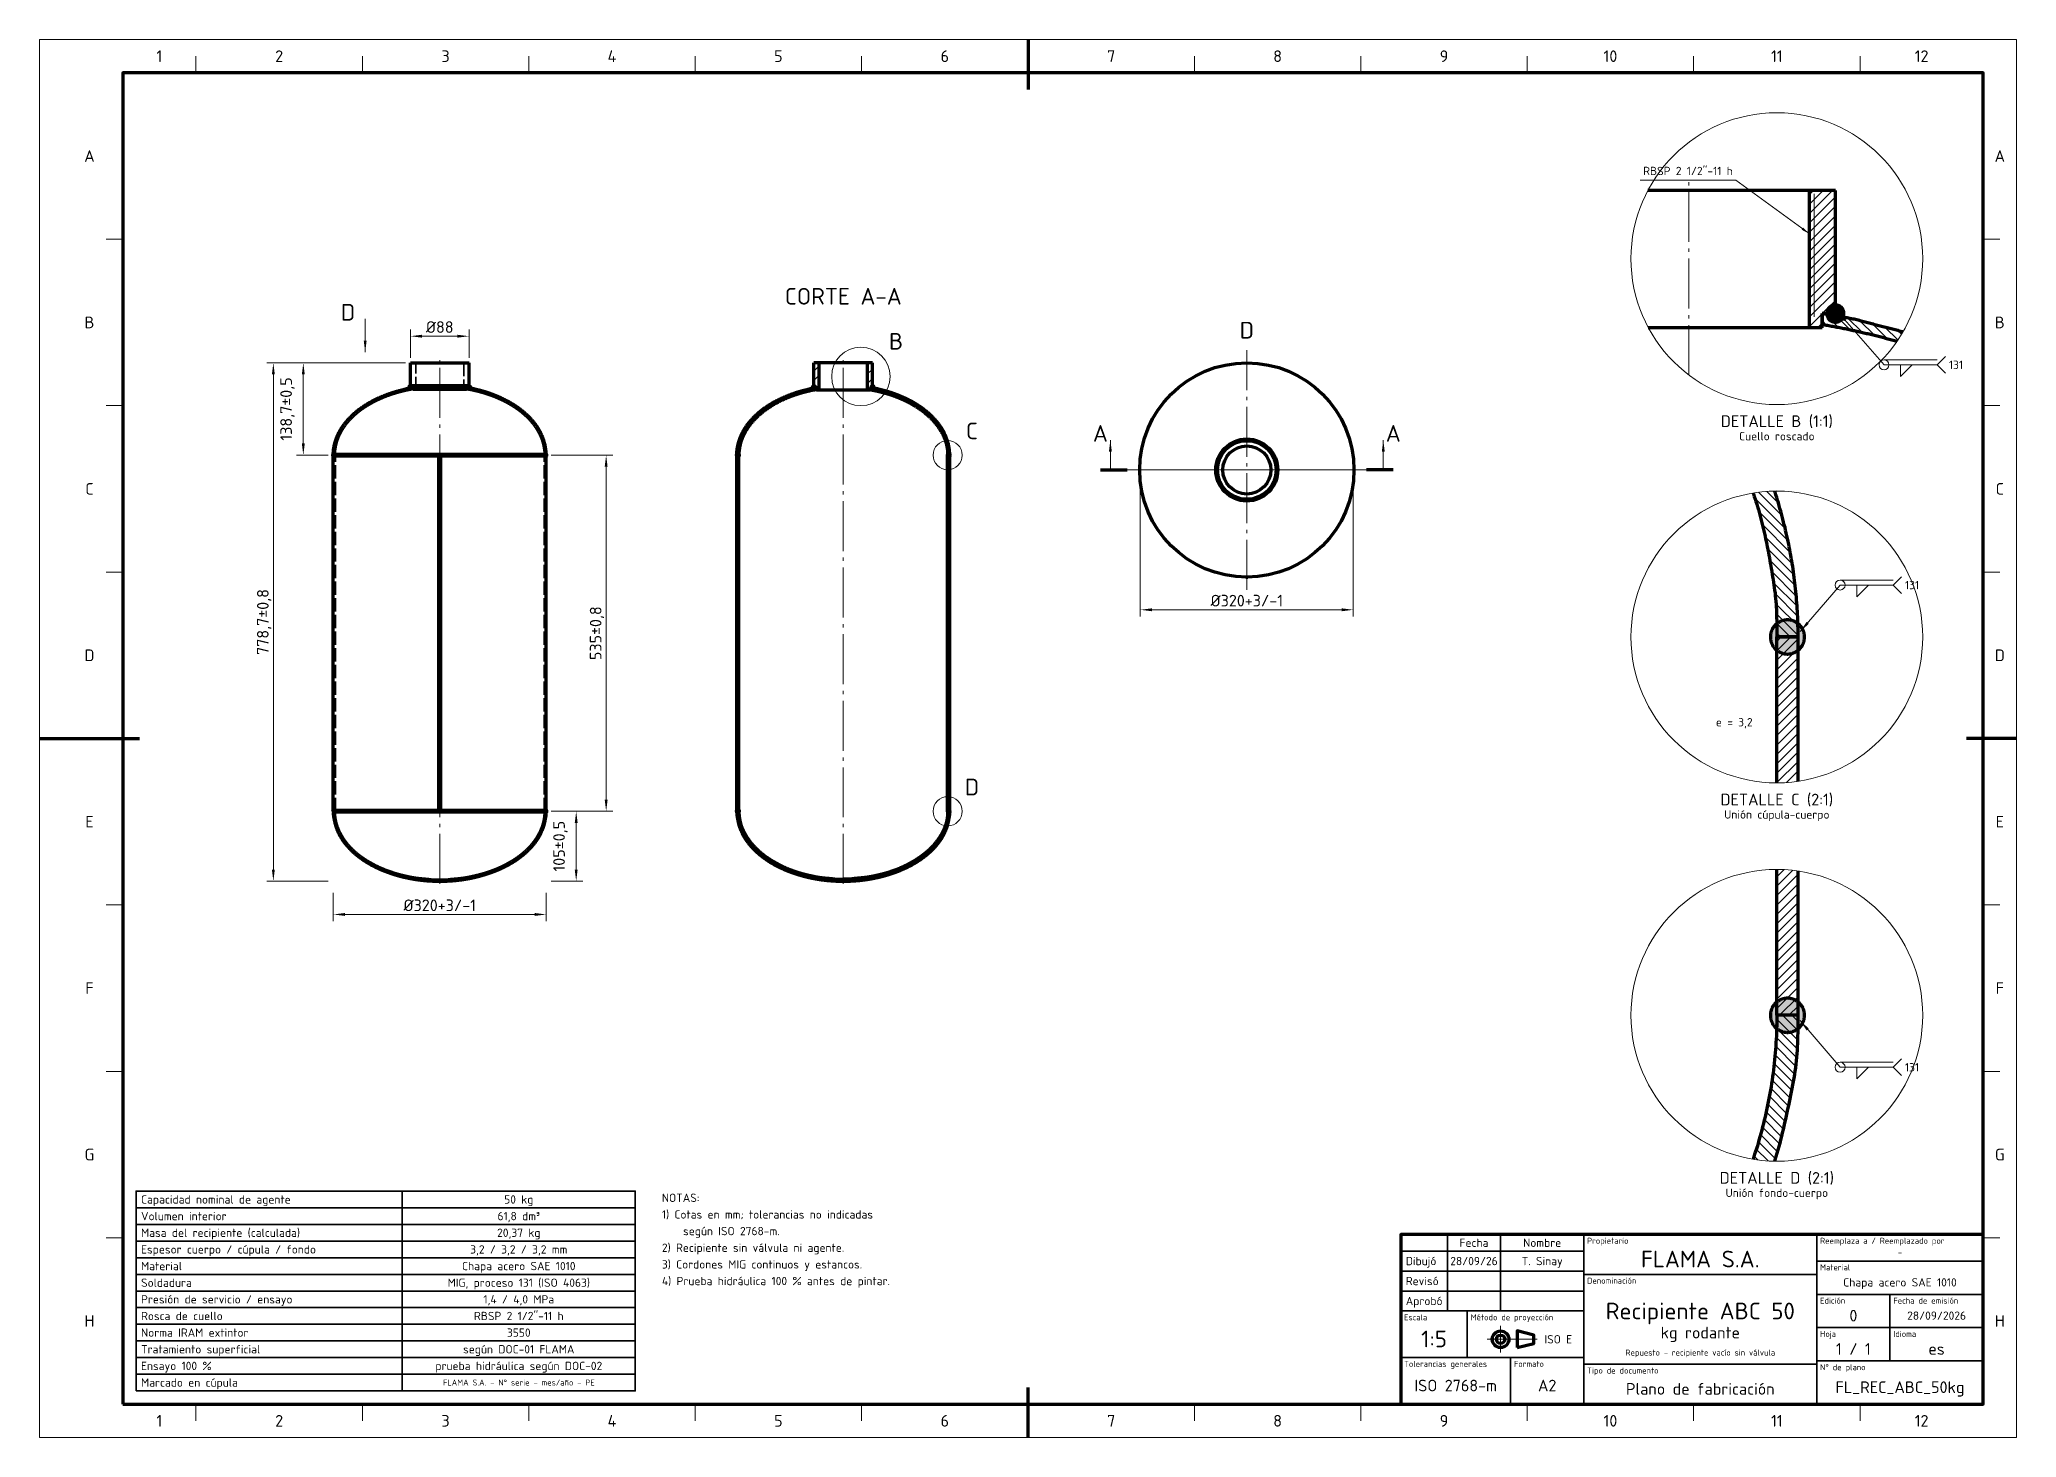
# Model space of a CAD drawing. Header units: millimetres. Extents: x 0 to 594, y 0 to 420.
import ezdxf
from ezdxf.enums import TextEntityAlignment as Align

# ---------------------------------------------------------------- set-up
doc = ezdxf.new("R2010")
doc.units = ezdxf.units.MM
doc.linetypes.add('IRAM-E-TRAZOS', pattern=[5, 4, -1])
doc.linetypes.add('IRAM-F-TRAZO-PUNTO', pattern=[20, 15, -2, 1, -2])
for name, color, linetype, lineweight in [('01-VISIBLE', 7, 'CONTINUOUS', 70), ('02-OCULTA', 4, 'IRAM-E-TRAZOS', 35), ('03-EJE', 1, 'IRAM-F-TRAZO-PUNTO', 18), ('04-COTA', 3, 'CONTINUOUS', 18), ('05-RAYADO', 8, 'CONTINUOUS', 18), ('06-TEXTO', 7, 'CONTINUOUS', 25), ('07-RECUADRO', 7, 'CONTINUOUS', 70), ('08-FINA', 5, 'CONTINUOUS', 18), ('10-ROTULO', 7, 'CONTINUOUS', 35), ('11-TEXTO-ROTULO', 7, 'CONTINUOUS', 25), ('12-SOLDADURA', 6, 'CONTINUOUS', 18)]:
    doc.layers.add(name, color=color, linetype=linetype, lineweight=lineweight)
doc.styles.add('ISO3098', font='isocpeur.ttf')
doc.dimstyles.new('FLAMA-IRAM', dxfattribs={"dimtxt": 3.5, "dimasz": 3.5, "dimexe": 2, "dimexo": 1.5, "dimgap": 1, "dimtad": 1, "dimdec": 1, "dimtxsty": 'ISO3098', "dimblk": 'IRAM_FLECHA', "dimblk1": 'IRAM_FLECHA', "dimblk2": 'IRAM_FLECHA', "dimcen": 2.5, "dimclrd": 3, "dimclre": 3, "dimclrt": 3, "dimazin": 3, "dimtfac": 1, "dimtmove": 0, "dimatfit": 3, "dimlwd": 18, "dimlwe": 18})

msp = doc.modelspace()

# ---------------------------------------------------------------- texts
at = {"layer": '06-TEXTO', "style": 'ISO3098'}
for s, height, p in [('1', 3.5, (36, 415)), ('2', 3.5, (72, 415)), ('3', 3.5, (122, 415)), ('4', 3.5, (172, 415)), ('5', 3.5, (222, 415)), ('6', 3.5, (272, 415)), ('7', 3.5, (322, 415)), ('8', 3.5, (372, 415)), ('9', 3.5, (422, 415)), ('10', 3.5, (472, 415)), ('11', 3.5, (522, 415)), ('12', 3.5, (565.5, 415)), ('A', 3.5, (15, 385)), ('A', 3.5, (589, 385)), ('CORTE A-A', 5, (241.5, 342.867)), ('B', 3.5, (15, 335)), ('D', 5, (362.75, 332.675)), ('B', 3.5, (589, 335)), ('B', 5, (257.355, 329.342)), ('C', 5, (280.148, 302.421)), ('A', 5, (318.75, 301.675)), ('A', 5, (406.75, 301.675)), ('DETALLE B (1:1)', 3.5, (522, 305.333)), ('Cuello roscado', 2.5, (522, 300.833)), ('C', 3.5, (15, 285)), ('C', 3.5, (589, 285)), ('D', 3.5, (15, 235)), ('D', 3.5, (589, 235)), ('e = 3,2', 2.5, (509.2, 214.9)), ('D', 5, (280.148, 195.421)), ('DETALLE C (2:1)', 3.5, (522, 191.667)), ('E', 3.5, (15, 185)), ('Unión cúpula-cuerpo', 2.5, (522, 187.167)), ('E', 3.5, (589, 185)), ('F', 3.5, (15, 135)), ('F', 3.5, (589, 135)), ('G', 3.5, (15, 85)), ('G', 3.5, (589, 85)), ('DETALLE D (2:1)', 3.5, (522, 78)), ('50 kg', 2.5, (144, 71.5)), ('Unión fondo-cuerpo', 2.5, (522, 73.5)), ('61,8 dm³', 2.5, (144, 66.5)), ('20,37 kg', 2.5, (144, 61.5)), ('3,2 / 3,2 / 3,2 mm', 2.5, (144, 56.5)), ('MIG, proceso 131 (ISO 4063)', 2.5, (144, 46.5)), ('Chapa acero SAE 1010', 2.5, (144, 51.5)), ('1,4 / 4,0 MPa', 2.5, (144, 41.5)), ('H', 3.5, (15, 35)), ('RBSP 2 1/2"-11 h', 2.5, (144, 36.5)), ('H', 3.5, (589, 35)), ('3550', 2.5, (144, 31.5)), ('según DOC-01 FLAMA', 2.5, (144, 26.5)), ('prueba hidráulica según DOC-02', 2.5, (144, 21.5)), ('FLAMA S.A. - N° serie - mes/año - PE', 1.8, (144, 16.5)), ('1', 3.5, (36, 5)), ('2', 3.5, (72, 5)), ('3', 3.5, (122, 5)), ('4', 3.5, (172, 5)), ('5', 3.5, (222, 5)), ('6', 3.5, (272, 5)), ('7', 3.5, (322, 5)), ('8', 3.5, (372, 5)), ('9', 3.5, (422, 5)), ('10', 3.5, (472, 5)), ('11', 3.5, (522, 5)), ('12', 3.5, (565.5, 5))]:
    msp.add_text(s, height=height, dxfattribs=at).set_placement(p, align=Align.MIDDLE_CENTER)
msp.add_text('RBSP 2 1/2"-11 h', height=2.5, dxfattribs=at).set_placement((495.3, 378.517), align=Align.BOTTOM_CENTER)
msp.add_text('D', height=5, dxfattribs=at).set_placement((94.85, 338.067), align=Align.MIDDLE_RIGHT)
for s, p in [('Capacidad nominal de agente', (30.5, 71.5)), ('Volumen interior', (30.5, 66.5)), ('Masa del recipiente (calculada)', (30.5, 61.5)), ('Espesor cuerpo / cúpula / fondo', (30.5, 56.5)), ('Soldadura', (30.5, 46.5)), ('Material', (30.5, 51.5)), ('Presión de servicio / ensayo', (30.5, 41.5)), ('Rosca de cuello', (30.5, 36.5)), ('Norma IRAM extintor', (30.5, 31.5)), ('Tratamiento superficial', (30.5, 26.5)), ('Ensayo 100 %', (30.5, 21.5)), ('Marcado en cúpula', (30.5, 16.5))]:
    msp.add_text(s, height=2.5, dxfattribs=at).set_placement(p, align=Align.MIDDLE_LEFT)
for s, p in [('NOTAS:', (187, 70)), ('1) Cotas en mm; tolerancias no indicadas', (187, 65)), ('    según ISO 2768-m.', (187, 60)), ('2) Recipiente sin válvula ni agente.', (187, 55)), ('3) Cordones MIG continuos y estancos.', (187, 50)), ('4) Prueba hidráulica 100 % antes de pintar.', (187, 45))]:
    msp.add_text(s, height=2.5, dxfattribs=at).set_placement(p, align=Align.BOTTOM_LEFT)
at = {"layer": '11-TEXTO-ROTULO', "style": 'ISO3098'}
for s, height, p in [('Fecha', 2.5, (431, 58.5)), ('Nombre', 2.5, (451.5, 58.5)), ('28/09/26', 2.5, (431, 53)), ('T. Sinay', 2.5, (451.5, 53)), ('FLAMA S.A.', 5, (499, 53.6)), ('-', 1.8, (559, 55.6)), ('Chapa acero SAE 1010', 2.5, (559, 46.6)), ('Recipiente ABC 50', 5, (499, 38)), ('0', 3.5, (545, 36.6)), ('28/09/2026', 2.5, (570, 36.6)), ('1:5', 5, (419, 29.6)), ('kg rodante', 3.5, (499, 31.5)), ('Repuesto - recipiente vacío sin válvula', 1.8, (499, 25.5)), ('1 / 1', 3.5, (545, 26.6)), ('es', 3.5, (570, 26.6)), ('ISO 2768-m', 3.5, (425.5, 15.6)), ('A2', 3.5, (453, 15.6)), ('Plano de fabricación', 3.5, (499, 14.6)), ('FL_REC_ABC_50kg', 3.5, (559, 15.1))]:
    msp.add_text(s, height=height, dxfattribs=at).set_placement(p, align=Align.MIDDLE_CENTER)
for s, p in [('Propietario', (465, 60)), ('Reemplaza a / Reemplazado por', (535, 60)), ('Denominación', (465, 48)), ('Material', (535, 52)), ('Edición', (535, 42)), ('Fecha de emisión', (557, 42)), ('Escala', (410, 37)), ('Método de proyección', (430, 37)), ('Hoja', (535, 32)), ('Idioma', (557, 32)), ('Tolerancias generales', (410, 23)), ('Formato', (443, 23)), ('Tipo de documento', (465, 21)), ('N° de plano', (535, 22))]:
    msp.add_text(s, height=1.8, dxfattribs=at).set_placement(p, align=Align.TOP_LEFT)
for s, p in [('Dibujó', (410.5, 53)), ('Revisó', (410.5, 47)), ('Aprobó', (410.5, 41))]:
    msp.add_text(s, height=2.5, dxfattribs=at).set_placement(p, align=Align.MIDDLE_LEFT)
msp.add_text('ISO E', height=2.5, dxfattribs=at).set_placement((460.5, 29.5), align=Align.MIDDLE_RIGHT)
at = {"layer": '12-SOLDADURA', "style": 'ISO3098'}
for p in [(573.7, 322.267), (560.5, 256.1), (560.5, 111.233)]:
    msp.add_text('131', height=2.5, dxfattribs=at).set_placement(p, align=Align.MIDDLE_LEFT)

# ---------------------------------------------------------------- blocks, each defined once
blk = doc.blocks.new('IRAM_FLECHA')
blk.add_solid([(0, 0), (-1, 0.125), (-1, -0.125)])

# ---------------------------------------------------------------- dimensions: what is measured, and where the dimension line sits
at = {"layer": '04-COTA'}
msp.add_linear_dim(base=(111.45, 330.867), p1=(111.45, 322.867), p2=(129.05, 322.867), dimstyle='FLAMA-IRAM', override={"dimlfac": 5, "dimpost": '%%c<>'}, dxfattribs=at).render()
for base, p1, p2, text in [((70.25, 167.133), (88.25, 167.133), (111.45, 322.867), '<>±0,8'), ((79.25, 295.133), (88.25, 295.133), (111.45, 322.867), '<>±0,5'), ((170.25, 188.133), (152.25, 188.133), (152.25, 295.133), '<>±0,8'), ((161.25, 167.133), (152.25, 167.133), (152.25, 188.133), '<>±0,5')]:
    msp.add_linear_dim(base=base, p1=p1, p2=p2, angle=90, text=text, dimstyle='FLAMA-IRAM', override={"dimlfac": 5}, dxfattribs=at).render()
for base, p1, p2 in [((330.75, 248.675), (330.75, 290.675), (394.75, 290.675)), ((88.25, 157.133), (88.25, 165.133), (152.25, 165.133))]:
    msp.add_linear_dim(base=base, p1=p1, p2=p2, text='%%c<>+3/-1', dimstyle='FLAMA-IRAM', override={"dimlfac": 5}, dxfattribs=at).render()

# ---------------------------------------------------------------- hatches: boundary and pattern name
at = {"layer": '05-RAYADO'}
h = msp.add_hatch(dxfattribs=at)
h.set_pattern_fill('ANSI31', scale=0.62992)
h.paths.add_polyline_path([(535.61, 337.667), (535.61, 333.433), (531.7, 333.433), (531.7, 374.667), (539.6, 374.667), (539.6, 337.667)])
h = msp.add_hatch(color=7, dxfattribs=at)
h.dxf.hatch_style = 1
h.paths.add_polyline_path([(542.152, 337.466), (542.128, 337.266), (542.089, 337.069), (542.035, 336.876), (541.965, 336.687), (541.881, 336.504), (541.783, 336.329), (541.671, 336.162), (541.547, 336.004), (541.41, 335.856), (541.263, 335.72), (541.105, 335.596), (540.938, 335.484), (540.762, 335.386), (540.58, 335.302), (540.391, 335.232), (540.198, 335.177), (540, 335.138), (539.801, 335.115), (539.6, 335.107), (539.399, 335.115), (539.2, 335.138), (539.002, 335.177), (538.809, 335.232), (538.62, 335.302), (538.438, 335.386), (538.262, 335.484), (538.095, 335.596), (537.937, 335.72), (537.79, 335.856), (537.653, 336.004), (537.529, 336.162), (537.417, 336.329), (537.319, 336.504), (537.235, 336.687), (537.165, 336.876), (537.111, 337.069), (537.072, 337.266), (537.048, 337.466), (537.04, 337.667), (537.048, 337.868), (537.072, 338.067), (537.111, 338.264), (537.165, 338.458), (537.235, 338.646), (537.319, 338.829), (537.417, 339.004), (537.529, 339.171), (537.653, 339.329), (537.79, 339.477), (537.937, 339.613), (538.095, 339.738), (538.262, 339.849), (538.438, 339.948), (538.62, 340.032), (538.809, 340.101), (539.002, 340.156), (539.2, 340.195), (539.399, 340.219), (539.6, 340.227), (539.801, 340.219), (540, 340.195), (540.198, 340.156), (540.391, 340.101), (540.58, 340.032), (540.762, 339.948), (540.938, 339.849), (541.105, 339.738), (541.263, 339.613), (541.41, 339.477), (541.547, 339.329), (541.671, 339.171), (541.783, 339.004), (541.881, 338.829), (541.965, 338.646), (542.035, 338.458), (542.089, 338.264), (542.128, 338.067), (542.152, 337.868), (542.16, 337.667)])
h = msp.add_hatch(dxfattribs=at)
h.set_pattern_fill('ANSI31', scale=0.62992, angle=90)
h.paths.add_polyline_path([(536.02, 337.596), (536.439, 337.524), (536.858, 337.453), (537.278, 337.381), (537.697, 337.31), (538.117, 337.238), (538.536, 337.166), (538.955, 337.094), (539.375, 337.021), (539.794, 336.949), (540.213, 336.876), (540.632, 336.802), (541.051, 336.729), (541.47, 336.655), (541.889, 336.58), (542.308, 336.505), (542.727, 336.429), (543.145, 336.352), (543.564, 336.275), (543.982, 336.196), (544.4, 336.115), (544.817, 336.033), (545.234, 335.947), (545.65, 335.858), (546.065, 335.763), (546.478, 335.66), (546.888, 335.548), (547.296, 335.428), (547.704, 335.307), (548.113, 335.19), (548.523, 335.077), (548.934, 334.967), (549.346, 334.859), (549.758, 334.752), (550.17, 334.647), (550.582, 334.542), (550.995, 334.438), (551.408, 334.333), (551.82, 334.229), (552.233, 334.126), (552.645, 334.022), (553.058, 333.918), (553.471, 333.814), (553.883, 333.71), (554.296, 333.606), (554.708, 333.501), (555.121, 333.396), (555.533, 333.291), (555.945, 333.185), (556.357, 333.079), (556.769, 332.973), (557.181, 332.866), (557.593, 332.758), (558.004, 332.65), (558.415, 332.541), (558.827, 332.431), (559.237, 332.321), (559.648, 332.21), (559.895, 332.142), (559.597, 331.632), (559.033, 330.716), (558.446, 329.814), (558.131, 329.355), (557.757, 329.461), (557.359, 329.572), (556.961, 329.682), (556.563, 329.792), (556.164, 329.901), (555.766, 330.008), (555.367, 330.116), (554.968, 330.222), (554.568, 330.328), (554.169, 330.433), (553.769, 330.537), (553.369, 330.64), (552.969, 330.743), (552.569, 330.844), (552.168, 330.945), (551.767, 331.045), (551.366, 331.145), (550.965, 331.244), (550.564, 331.342), (550.163, 331.439), (549.761, 331.535), (549.359, 331.631), (548.957, 331.726), (548.555, 331.82), (548.153, 331.913), (547.75, 332.006), (547.347, 332.097), (546.944, 332.188), (546.541, 332.279), (546.138, 332.368), (545.735, 332.457), (545.331, 332.545), (544.927, 332.632), (544.524, 332.719), (544.119, 332.805), (543.715, 332.89), (543.311, 332.974), (542.906, 333.057), (542.502, 333.14), (542.097, 333.222), (541.692, 333.303), (541.287, 333.384), (540.881, 333.464), (540.476, 333.543), (540.07, 333.621), (539.665, 333.698), (539.259, 333.775), (538.853, 333.851), (538.447, 333.926), (538.04, 334.001), (537.634, 334.075), (537.227, 334.148), (536.821, 334.22), (536.414, 334.292), (536.007, 334.363), (535.6, 334.433), (535.6, 337.667)])
h = msp.add_hatch(dxfattribs=at)
h.set_pattern_fill('ANSI31', scale=0.62992)
h.paths.add_polyline_path([(234.28, 314.62), (233.498, 314.62), (233.498, 315.467), (232.7, 315.467), (232.7, 322.867), (234.28, 322.867)])
h = msp.add_hatch(dxfattribs=at)
h.set_pattern_fill('ANSI31', scale=0.62992)
h.paths.add_polyline_path([(250.3, 315.467), (249.502, 315.467), (249.502, 314.62), (248.72, 314.62), (248.72, 322.867), (250.3, 322.867)])
h = msp.add_hatch(color=7, dxfattribs=at)
h.dxf.hatch_style = 1
h.paths.add_polyline_path([(210.14, 295.133), (209.5, 295.133), (209.5, 295.219), (209.501, 295.304), (209.502, 295.389), (209.504, 295.474), (209.507, 295.559), (209.509, 295.644), (209.513, 295.729), (209.517, 295.814), (209.521, 295.899), (209.526, 295.984), (209.532, 296.069), (209.538, 296.154), (209.544, 296.239), (209.551, 296.323), (209.559, 296.408), (209.567, 296.493), (209.576, 296.577), (209.585, 296.662), (209.595, 296.747), (209.605, 296.831), (209.615, 296.916), (209.627, 297), (209.638, 297.084), (209.651, 297.168), (209.663, 297.253), (209.677, 297.337), (209.69, 297.421), (209.705, 297.504), (209.72, 297.588), (209.735, 297.672), (209.751, 297.756), (209.767, 297.839), (209.784, 297.923), (209.801, 298.006), (209.819, 298.089), (209.837, 298.172), (209.856, 298.255), (209.875, 298.338), (209.895, 298.421), (209.915, 298.504), (209.935, 298.586), (209.957, 298.669), (209.978, 298.751), (210, 298.833), (210.023, 298.915), (210.046, 298.997), (210.07, 299.079), (210.094, 299.16), (210.118, 299.242), (210.143, 299.323), (210.169, 299.404), (210.195, 299.485), (210.221, 299.566), (210.248, 299.647), (210.275, 299.728), (210.303, 299.808), (210.331, 299.888), (210.36, 299.969), (210.389, 300.049), (210.418, 300.128), (210.448, 300.208), (210.479, 300.288), (210.51, 300.367), (210.541, 300.446), (210.573, 300.525), (210.605, 300.604), (210.637, 300.682), (210.67, 300.761), (210.704, 300.839), (210.738, 300.917), (210.772, 300.995), (210.807, 301.073), (210.842, 301.15), (210.877, 301.228), (210.913, 301.305), (210.949, 301.382), (210.986, 301.459), (211.023, 301.535), (211.061, 301.612), (211.099, 301.688), (211.137, 301.764), (211.175, 301.84), (211.215, 301.915), (211.254, 301.991), (211.294, 302.066), (211.334, 302.141), (211.375, 302.216), (211.416, 302.29), (211.457, 302.365), (211.499, 302.439), (211.541, 302.513), (211.583, 302.586), (211.626, 302.66), (211.669, 302.733), (211.713, 302.806), (211.756, 302.879), (211.801, 302.952), (211.845, 303.025), (211.89, 303.097), (211.935, 303.169), (211.981, 303.241), (212.027, 303.312), (212.073, 303.384), (212.12, 303.455), (212.167, 303.526), (212.214, 303.597), (212.261, 303.667), (212.309, 303.738), (212.358, 303.808), (212.406, 303.878), (212.455, 303.947), (212.504, 304.017), (212.554, 304.086), (212.603, 304.155), (212.654, 304.224), (212.704, 304.293), (212.755, 304.361), (212.806, 304.429), (212.857, 304.497), (212.909, 304.565), (212.961, 304.632), (213.013, 304.699), (213.065, 304.766), (213.118, 304.833), (213.171, 304.9), (213.224, 304.966), (213.278, 305.032), (213.332, 305.098), (213.386, 305.163), (213.44, 305.229), (213.495, 305.294), (213.55, 305.359), (213.605, 305.424), (213.661, 305.488), (213.716, 305.553), (213.772, 305.617), (213.829, 305.681), (213.885, 305.744), (213.942, 305.808), (213.999, 305.871), (214.056, 305.934), (214.114, 305.996), (214.172, 306.059), (214.23, 306.121), (214.288, 306.183), (214.346, 306.245), (214.405, 306.306), (214.464, 306.368), (214.523, 306.429), (214.583, 306.49), (214.642, 306.551), (214.702, 306.611), (214.762, 306.671), (214.823, 306.731), (214.883, 306.791), (214.944, 306.851), (215.005, 306.91), (215.066, 306.969), (215.128, 307.028), (215.19, 307.087), (215.251, 307.145), (215.313, 307.203), (215.376, 307.261), (215.438, 307.319), (215.501, 307.376), (215.564, 307.434), (215.627, 307.491), (215.69, 307.548), (215.754, 307.604), (215.817, 307.661), (215.881, 307.717), (215.945, 307.773), (216.01, 307.829), (216.074, 307.884), (216.139, 307.94), (216.204, 307.995), (216.269, 308.05), (216.334, 308.104), (216.399, 308.159), (216.465, 308.213), (216.531, 308.267), (216.597, 308.321), (216.663, 308.374), (216.729, 308.428), (216.795, 308.481), (216.862, 308.534), (216.929, 308.587), (216.996, 308.639), (217.063, 308.691), (217.13, 308.744), (217.198, 308.795), (217.265, 308.847), (217.333, 308.898), (217.401, 308.95), (217.469, 309.001), (217.538, 309.051), (217.606, 309.102), (217.675, 309.152), (217.743, 309.203), (217.812, 309.253), (217.881, 309.302), (217.95, 309.352), (218.02, 309.401), (218.089, 309.45), (218.159, 309.499), (218.229, 309.548), (218.299, 309.596), (218.369, 309.645), (218.439, 309.693), (218.509, 309.741), (218.58, 309.788), (218.651, 309.836), (218.721, 309.883), (218.792, 309.93), (218.863, 309.977), (218.935, 310.023), (219.006, 310.07), (219.077, 310.116), (219.149, 310.162), (219.221, 310.208), (219.292, 310.253), (219.364, 310.299), (219.437, 310.344), (219.509, 310.389), (219.581, 310.434), (219.654, 310.478), (219.726, 310.523), (219.799, 310.567), (219.872, 310.611), (219.945, 310.654), (220.018, 310.698), (220.091, 310.741), (220.165, 310.785), (220.238, 310.827), (220.312, 310.87), (220.385, 310.913), (220.459, 310.955), (220.533, 310.997), (220.607, 311.039), (220.681, 311.081), (220.755, 311.123), (220.83, 311.164), (220.904, 311.205), (220.979, 311.246), (221.053, 311.287), (221.128, 311.328), (221.203, 311.368), (221.278, 311.409), (221.353, 311.449), (221.428, 311.489), (221.504, 311.528), (221.579, 311.568), (221.654, 311.607), (221.73, 311.646), (221.806, 311.685), (221.881, 311.724), (221.957, 311.763), (222.033, 311.801), (222.109, 311.839), (222.185, 311.877), (222.262, 311.915), (222.338, 311.953), (222.414, 311.99), (222.491, 312.027), (222.567, 312.064), (222.644, 312.101), (222.721, 312.138), (222.798, 312.174), (222.875, 312.211), (222.952, 312.247), (223.029, 312.283), (223.106, 312.318), (223.184, 312.354), (223.261, 312.389), (223.338, 312.424), (223.416, 312.459), (223.494, 312.494), (223.572, 312.529), (223.649, 312.563), (223.727, 312.597), (223.805, 312.631), (223.884, 312.665), (223.962, 312.698), (224.04, 312.732), (224.118, 312.765), (224.197, 312.798), (224.275, 312.831), (224.354, 312.863), (224.433, 312.896), (224.511, 312.928), (224.59, 312.96), (224.669, 312.992), (224.748, 313.024), (224.827, 313.055), (224.906, 313.087), (224.985, 313.118), (225.064, 313.149), (225.144, 313.18), (225.223, 313.211), (225.302, 313.242), (225.382, 313.272), (225.461, 313.303), (225.541, 313.333), (225.62, 313.363), (225.7, 313.393), (225.78, 313.423), (225.86, 313.453), (225.939, 313.482), (226.019, 313.512), (226.099, 313.541), (226.179, 313.57), (226.259, 313.599), (226.339, 313.628), (226.419, 313.657), (226.499, 313.686), (226.579, 313.714), (226.66, 313.742), (226.74, 313.77), (226.82, 313.798), (226.901, 313.826), (226.981, 313.854), (227.062, 313.881), (227.143, 313.908), (227.223, 313.935), (227.304, 313.961), (227.385, 313.988), (227.466, 314.014), (227.547, 314.039), (227.629, 314.065), (227.71, 314.09), (227.791, 314.115), (227.872, 314.14), (227.954, 314.165), (228.035, 314.189), (228.117, 314.213), (228.199, 314.237), (228.281, 314.261), (228.362, 314.284), (228.444, 314.307), (228.526, 314.33), (228.608, 314.353), (228.69, 314.375), (228.773, 314.397), (228.855, 314.42), (228.937, 314.441), (229.019, 314.463), (229.101, 314.485), (229.184, 314.506), (229.266, 314.528), (229.349, 314.549), (229.431, 314.57), (229.513, 314.591), (229.596, 314.612), (229.678, 314.633), (229.761, 314.654), (229.843, 314.675), (229.926, 314.696), (230.008, 314.717), (230.091, 314.738), (230.173, 314.758), (230.256, 314.779), (230.338, 314.8), (230.421, 314.821), (230.504, 314.842), (230.586, 314.863), (230.668, 314.884), (230.751, 314.905), (230.833, 314.927), (230.915, 314.949), (230.997, 314.971), (231.079, 314.995), (231.161, 315.019), (231.242, 315.043), (231.324, 315.065), (231.407, 315.086), (231.49, 315.105), (231.573, 315.123), (231.657, 315.14), (231.74, 315.156), (231.824, 315.172), (231.907, 315.188), (231.991, 315.204), (232.075, 315.219), (232.158, 315.234), (232.242, 315.249), (232.326, 315.264), (232.41, 315.279), (232.494, 315.294), (232.577, 315.308), (232.661, 315.323), (232.745, 315.337), (232.829, 315.352), (232.913, 315.366), (232.997, 315.381), (233.081, 315.395), (233.164, 315.41), (233.248, 315.424), (233.332, 315.438), (233.416, 315.452), (233.5, 315.467), (233.5, 314.82), (233.419, 314.806), (233.337, 314.792), (233.256, 314.777), (233.175, 314.763), (233.093, 314.748), (233.012, 314.733), (232.931, 314.719), (232.849, 314.703), (232.768, 314.688), (232.687, 314.673), (232.606, 314.657), (232.525, 314.642), (232.444, 314.626), (232.363, 314.61), (232.282, 314.594), (232.201, 314.578), (232.12, 314.561), (232.039, 314.545), (231.958, 314.528), (231.877, 314.511), (231.796, 314.494), (231.715, 314.477), (231.635, 314.46), (231.554, 314.442), (231.473, 314.425), (231.392, 314.407), (231.312, 314.389), (231.231, 314.371), (231.151, 314.353), (231.07, 314.334), (230.989, 314.316), (230.909, 314.297), (230.829, 314.278), (230.748, 314.259), (230.668, 314.24), (230.587, 314.221), (230.507, 314.202), (230.427, 314.182), (230.347, 314.162), (230.267, 314.142), (230.186, 314.122), (230.106, 314.102), (230.026, 314.082), (229.946, 314.061), (229.866, 314.041), (229.786, 314.02), (229.706, 313.999), (229.626, 313.978), (229.547, 313.956), (229.467, 313.935), (229.387, 313.913), (229.307, 313.892), (229.228, 313.87), (229.148, 313.848), (229.069, 313.825), (228.989, 313.803), (228.91, 313.78), (228.83, 313.758), (228.751, 313.735), (228.671, 313.712), (228.592, 313.689), (228.513, 313.665), (228.434, 313.642), (228.355, 313.618), (228.275, 313.595), (228.196, 313.571), (228.117, 313.546), (228.038, 313.522), (227.959, 313.498), (227.881, 313.473), (227.802, 313.448), (227.723, 313.423), (227.644, 313.398), (227.566, 313.373), (227.487, 313.348), (227.409, 313.322), (227.33, 313.296), (227.252, 313.271), (227.173, 313.245), (227.095, 313.218), (227.017, 313.192), (226.938, 313.165), (226.86, 313.139), (226.782, 313.112), (226.704, 313.085), (226.626, 313.058), (226.548, 313.03), (226.47, 313.003), (226.392, 312.975), (226.314, 312.947), (226.237, 312.919), (226.159, 312.891), (226.082, 312.863), (226.004, 312.834), (225.927, 312.805), (225.849, 312.777), (225.772, 312.748), (225.694, 312.718), (225.617, 312.689), (225.54, 312.66), (225.463, 312.63), (225.386, 312.6), (225.309, 312.57), (225.232, 312.54), (225.155, 312.509), (225.079, 312.479), (225.002, 312.448), (224.925, 312.417), (224.849, 312.386), (224.772, 312.355), (224.696, 312.324), (224.619, 312.292), (224.543, 312.26), (224.467, 312.228), (224.391, 312.196), (224.315, 312.164), (224.239, 312.132), (224.163, 312.099), (224.087, 312.066), (224.011, 312.033), (223.936, 312), (223.86, 311.967), (223.784, 311.934), (223.709, 311.9), (223.634, 311.866), (223.558, 311.832), (223.483, 311.798), (223.408, 311.764), (223.333, 311.729), (223.258, 311.694), (223.183, 311.659), (223.108, 311.624), (223.034, 311.589), (222.959, 311.554), (222.884, 311.518), (222.81, 311.482), (222.736, 311.446), (222.661, 311.41), (222.587, 311.374), (222.513, 311.338), (222.439, 311.301), (222.365, 311.264), (222.291, 311.227), (222.217, 311.19), (222.144, 311.152), (222.07, 311.115), (221.997, 311.077), (221.923, 311.039), (221.85, 311.001), (221.777, 310.963), (221.704, 310.924), (221.631, 310.885), (221.558, 310.847), (221.485, 310.807), (221.412, 310.768), (221.34, 310.729), (221.267, 310.689), (221.195, 310.649), (221.123, 310.609), (221.05, 310.569), (220.978, 310.529), (220.906, 310.488), (220.835, 310.447), (220.763, 310.407), (220.691, 310.365), (220.62, 310.324), (220.548, 310.283), (220.477, 310.241), (220.406, 310.199), (220.335, 310.157), (220.264, 310.115), (220.193, 310.072), (220.122, 310.029), (220.051, 309.987), (219.981, 309.944), (219.91, 309.9), (219.84, 309.857), (219.77, 309.813), (219.7, 309.769), (219.63, 309.725), (219.56, 309.681), (219.491, 309.637), (219.421, 309.592), (219.352, 309.547), (219.282, 309.502), (219.213, 309.457), (219.144, 309.412), (219.075, 309.366), (219.007, 309.32), (218.938, 309.274), (218.87, 309.228), (218.801, 309.182), (218.733, 309.135), (218.665, 309.088), (218.597, 309.041), (218.529, 308.994), (218.462, 308.947), (218.394, 308.899), (218.327, 308.851), (218.259, 308.803), (218.192, 308.755), (218.125, 308.707), (218.059, 308.658), (217.992, 308.609), (217.926, 308.56), (217.859, 308.511), (217.793, 308.461), (217.727, 308.412), (217.661, 308.362), (217.595, 308.312), (217.53, 308.262), (217.465, 308.211), (217.399, 308.16), (217.334, 308.109), (217.269, 308.058), (217.205, 308.007), (217.14, 307.955), (217.076, 307.904), (217.011, 307.852), (216.947, 307.8), (216.883, 307.747), (216.82, 307.695), (216.756, 307.642), (216.693, 307.589), (216.63, 307.536), (216.567, 307.482), (216.504, 307.429), (216.441, 307.375), (216.379, 307.321), (216.317, 307.266), (216.254, 307.212), (216.193, 307.157), (216.131, 307.102), (216.069, 307.047), (216.008, 306.992), (215.947, 306.936), (215.886, 306.88), (215.825, 306.824), (215.765, 306.768), (215.704, 306.712), (215.644, 306.655), (215.584, 306.598), (215.525, 306.541), (215.465, 306.484), (215.406, 306.426), (215.347, 306.368), (215.288, 306.31), (215.229, 306.252), (215.171, 306.194), (215.113, 306.135), (215.055, 306.076), (214.997, 306.017), (214.939, 305.958), (214.882, 305.899), (214.825, 305.839), (214.768, 305.779), (214.711, 305.719), (214.655, 305.658), (214.599, 305.598), (214.543, 305.537), (214.487, 305.476), (214.432, 305.415), (214.377, 305.353), (214.322, 305.291), (214.267, 305.23), (214.213, 305.167), (214.159, 305.105), (214.105, 305.042), (214.051, 304.98), (213.998, 304.917), (213.944, 304.853), (213.892, 304.79), (213.839, 304.726), (213.787, 304.662), (213.735, 304.598), (213.683, 304.534), (213.631, 304.469), (213.58, 304.404), (213.529, 304.339), (213.478, 304.274), (213.428, 304.209), (213.378, 304.143), (213.328, 304.077), (213.278, 304.011), (213.229, 303.945), (213.18, 303.878), (213.132, 303.811), (213.083, 303.744), (213.035, 303.677), (212.987, 303.61), (212.94, 303.542), (212.893, 303.474), (212.846, 303.406), (212.799, 303.338), (212.753, 303.27), (212.707, 303.201), (212.661, 303.132), (212.616, 303.063), (212.571, 302.994), (212.526, 302.924), (212.482, 302.855), (212.438, 302.785), (212.395, 302.715), (212.351, 302.644), (212.308, 302.574), (212.266, 302.503), (212.223, 302.432), (212.182, 302.361), (212.14, 302.289), (212.099, 302.218), (212.058, 302.146), (212.018, 302.074), (211.978, 302.001), (211.938, 301.929), (211.899, 301.856), (211.86, 301.783), (211.821, 301.71), (211.783, 301.637), (211.745, 301.564), (211.708, 301.49), (211.671, 301.416), (211.635, 301.342), (211.598, 301.268), (211.563, 301.193), (211.527, 301.119), (211.492, 301.044), (211.457, 300.969), (211.423, 300.894), (211.389, 300.818), (211.356, 300.743), (211.322, 300.667), (211.29, 300.591), (211.257, 300.515), (211.225, 300.439), (211.193, 300.363), (211.162, 300.287), (211.131, 300.21), (211.1, 300.133), (211.07, 300.056), (211.04, 299.979), (211.011, 299.902), (210.982, 299.825), (210.953, 299.747), (210.925, 299.67), (210.898, 299.592), (210.871, 299.514), (210.844, 299.435), (210.818, 299.357), (210.792, 299.279), (210.767, 299.2), (210.743, 299.121), (210.719, 299.042), (210.695, 298.963), (210.673, 298.883), (210.65, 298.804), (210.629, 298.724), (210.608, 298.644), (210.587, 298.564), (210.567, 298.484), (210.548, 298.404), (210.529, 298.323), (210.511, 298.243), (210.493, 298.162), (210.476, 298.081), (210.459, 298), (210.442, 297.919), (210.426, 297.838), (210.41, 297.757), (210.395, 297.676), (210.38, 297.595), (210.365, 297.514), (210.35, 297.432), (210.336, 297.351), (210.322, 297.269), (210.308, 297.188), (210.295, 297.107), (210.281, 297.025), (210.268, 296.943), (210.255, 296.862), (210.242, 296.78), (210.229, 296.699), (210.217, 296.617), (210.206, 296.535), (210.195, 296.453), (210.185, 296.371), (210.177, 296.289), (210.17, 296.207), (210.164, 296.124), (210.159, 296.042), (210.155, 295.959), (210.151, 295.877), (210.148, 295.794), (210.146, 295.712), (210.144, 295.629), (210.143, 295.546), (210.142, 295.464), (210.141, 295.381), (210.14, 295.299), (210.14, 295.216)])
h = msp.add_hatch(color=7, dxfattribs=at)
h.dxf.hatch_style = 1
h.paths.add_polyline_path([(232.188, 315.467), (232.19, 315.507), (232.194, 315.547), (232.202, 315.586), (232.213, 315.625), (232.227, 315.663), (232.244, 315.699), (232.263, 315.734), (232.286, 315.768), (232.311, 315.799), (232.338, 315.829), (232.367, 315.856), (232.399, 315.881), (232.432, 315.903), (232.468, 315.923), (232.504, 315.94), (232.542, 315.954), (232.58, 315.964), (232.62, 315.972), (232.66, 315.977), (232.7, 315.979), (232.74, 315.977), (232.78, 315.972), (232.82, 315.964), (232.858, 315.954), (232.896, 315.94), (232.932, 315.923), (232.968, 315.903), (233.001, 315.881), (233.033, 315.856), (233.062, 315.829), (233.089, 315.799), (233.114, 315.768), (233.137, 315.734), (233.156, 315.699), (233.173, 315.663), (233.187, 315.625), (233.198, 315.586), (233.206, 315.547), (233.21, 315.507), (233.212, 315.467), (233.21, 315.426), (233.206, 315.386), (233.198, 315.347), (233.187, 315.308), (233.173, 315.271), (233.156, 315.234), (233.137, 315.199), (233.114, 315.166), (233.089, 315.134), (233.062, 315.105), (233.033, 315.077), (233.001, 315.052), (232.968, 315.03), (232.932, 315.01), (232.896, 314.994), (232.858, 314.98), (232.82, 314.969), (232.78, 314.961), (232.74, 314.956), (232.7, 314.955), (232.66, 314.956), (232.62, 314.961), (232.58, 314.969), (232.542, 314.98), (232.504, 314.994), (232.468, 315.01), (232.432, 315.03), (232.399, 315.052), (232.367, 315.077), (232.338, 315.105), (232.311, 315.134), (232.286, 315.166), (232.263, 315.199), (232.244, 315.234), (232.227, 315.271), (232.213, 315.308), (232.202, 315.347), (232.194, 315.386), (232.19, 315.426)])
h = msp.add_hatch(color=7, dxfattribs=at)
h.dxf.hatch_style = 1
h.paths.add_polyline_path([(249.5, 315.467), (249.584, 315.452), (249.668, 315.438), (249.752, 315.424), (249.836, 315.41), (249.919, 315.395), (250.003, 315.381), (250.087, 315.366), (250.171, 315.352), (250.255, 315.337), (250.339, 315.323), (250.423, 315.308), (250.506, 315.294), (250.59, 315.279), (250.674, 315.264), (250.758, 315.249), (250.842, 315.234), (250.925, 315.219), (251.009, 315.204), (251.093, 315.188), (251.176, 315.172), (251.26, 315.156), (251.343, 315.14), (251.427, 315.123), (251.51, 315.105), (251.593, 315.086), (251.676, 315.065), (251.758, 315.043), (251.839, 315.019), (251.921, 314.995), (252.003, 314.971), (252.085, 314.949), (252.167, 314.927), (252.249, 314.905), (252.332, 314.884), (252.414, 314.863), (252.496, 314.842), (252.579, 314.821), (252.662, 314.8), (252.744, 314.779), (252.827, 314.758), (252.909, 314.738), (252.992, 314.717), (253.074, 314.696), (253.157, 314.675), (253.239, 314.654), (253.322, 314.633), (253.404, 314.612), (253.487, 314.591), (253.569, 314.57), (253.651, 314.549), (253.734, 314.528), (253.816, 314.506), (253.899, 314.485), (253.981, 314.463), (254.063, 314.441), (254.145, 314.42), (254.227, 314.397), (254.31, 314.375), (254.392, 314.353), (254.474, 314.33), (254.556, 314.307), (254.638, 314.284), (254.719, 314.261), (254.801, 314.237), (254.883, 314.213), (254.965, 314.189), (255.046, 314.165), (255.128, 314.14), (255.209, 314.115), (255.29, 314.09), (255.371, 314.065), (255.453, 314.039), (255.534, 314.014), (255.615, 313.988), (255.696, 313.961), (255.777, 313.935), (255.857, 313.908), (255.938, 313.881), (256.019, 313.854), (256.099, 313.826), (256.18, 313.798), (256.26, 313.77), (256.34, 313.742), (256.421, 313.714), (256.501, 313.686), (256.581, 313.657), (256.661, 313.628), (256.741, 313.599), (256.821, 313.57), (256.901, 313.541), (256.981, 313.512), (257.061, 313.482), (257.14, 313.453), (257.22, 313.423), (257.3, 313.393), (257.38, 313.363), (257.459, 313.333), (257.539, 313.303), (257.618, 313.272), (257.698, 313.242), (257.777, 313.211), (257.856, 313.18), (257.936, 313.149), (258.015, 313.118), (258.094, 313.087), (258.173, 313.055), (258.252, 313.024), (258.331, 312.992), (258.41, 312.96), (258.489, 312.928), (258.567, 312.896), (258.646, 312.863), (258.725, 312.831), (258.803, 312.798), (258.882, 312.765), (258.96, 312.732), (259.038, 312.698), (259.116, 312.665), (259.195, 312.631), (259.273, 312.597), (259.351, 312.563), (259.428, 312.529), (259.506, 312.494), (259.584, 312.459), (259.662, 312.424), (259.739, 312.389), (259.816, 312.354), (259.894, 312.318), (259.971, 312.283), (260.048, 312.247), (260.125, 312.211), (260.202, 312.174), (260.279, 312.138), (260.356, 312.101), (260.433, 312.064), (260.509, 312.027), (260.586, 311.99), (260.662, 311.953), (260.738, 311.915), (260.815, 311.877), (260.891, 311.839), (260.967, 311.801), (261.043, 311.763), (261.119, 311.724), (261.194, 311.685), (261.27, 311.646), (261.346, 311.607), (261.421, 311.568), (261.496, 311.528), (261.572, 311.489), (261.647, 311.449), (261.722, 311.409), (261.797, 311.368), (261.872, 311.328), (261.947, 311.287), (262.021, 311.246), (262.096, 311.205), (262.17, 311.164), (262.245, 311.123), (262.319, 311.081), (262.393, 311.039), (262.467, 310.997), (262.541, 310.955), (262.615, 310.913), (262.688, 310.87), (262.762, 310.827), (262.835, 310.785), (262.909, 310.741), (262.982, 310.698), (263.055, 310.654), (263.128, 310.611), (263.201, 310.567), (263.274, 310.523), (263.346, 310.478), (263.419, 310.434), (263.491, 310.389), (263.563, 310.344), (263.636, 310.299), (263.708, 310.253), (263.779, 310.208), (263.851, 310.162), (263.923, 310.116), (263.994, 310.07), (264.065, 310.023), (264.137, 309.977), (264.208, 309.93), (264.279, 309.883), (264.349, 309.836), (264.42, 309.788), (264.491, 309.741), (264.561, 309.693), (264.631, 309.645), (264.701, 309.596), (264.771, 309.548), (264.841, 309.499), (264.911, 309.45), (264.98, 309.401), (265.05, 309.352), (265.119, 309.302), (265.188, 309.253), (265.257, 309.203), (265.325, 309.152), (265.394, 309.102), (265.462, 309.051), (265.531, 309.001), (265.599, 308.95), (265.667, 308.898), (265.735, 308.847), (265.802, 308.795), (265.87, 308.744), (265.937, 308.691), (266.004, 308.639), (266.071, 308.587), (266.138, 308.534), (266.205, 308.481), (266.271, 308.428), (266.337, 308.374), (266.403, 308.321), (266.469, 308.267), (266.535, 308.213), (266.601, 308.159), (266.666, 308.104), (266.731, 308.05), (266.796, 307.995), (266.861, 307.94), (266.926, 307.884), (266.99, 307.829), (267.055, 307.773), (267.119, 307.717), (267.183, 307.661), (267.246, 307.604), (267.31, 307.548), (267.373, 307.491), (267.436, 307.434), (267.499, 307.376), (267.562, 307.319), (267.624, 307.261), (267.687, 307.203), (267.749, 307.145), (267.81, 307.087), (267.872, 307.028), (267.934, 306.969), (267.995, 306.91), (268.056, 306.851), (268.117, 306.791), (268.177, 306.731), (268.238, 306.671), (268.298, 306.611), (268.358, 306.551), (268.417, 306.49), (268.477, 306.429), (268.536, 306.368), (268.595, 306.306), (268.654, 306.245), (268.712, 306.183), (268.77, 306.121), (268.828, 306.059), (268.886, 305.996), (268.944, 305.934), (269.001, 305.871), (269.058, 305.808), (269.115, 305.744), (269.171, 305.681), (269.228, 305.617), (269.284, 305.553), (269.339, 305.488), (269.395, 305.424), (269.45, 305.359), (269.505, 305.294), (269.56, 305.229), (269.614, 305.163), (269.668, 305.098), (269.722, 305.032), (269.776, 304.966), (269.829, 304.9), (269.882, 304.833), (269.935, 304.766), (269.987, 304.699), (270.039, 304.632), (270.091, 304.565), (270.143, 304.497), (270.194, 304.429), (270.245, 304.361), (270.296, 304.293), (270.346, 304.224), (270.397, 304.155), (270.446, 304.086), (270.496, 304.017), (270.545, 303.947), (270.594, 303.878), (270.642, 303.808), (270.691, 303.738), (270.739, 303.667), (270.786, 303.597), (270.833, 303.526), (270.88, 303.455), (270.927, 303.384), (270.973, 303.312), (271.019, 303.241), (271.065, 303.169), (271.11, 303.097), (271.155, 303.025), (271.199, 302.952), (271.244, 302.879), (271.287, 302.806), (271.331, 302.733), (271.374, 302.66), (271.417, 302.586), (271.459, 302.513), (271.501, 302.439), (271.543, 302.365), (271.584, 302.29), (271.625, 302.216), (271.666, 302.141), (271.706, 302.066), (271.746, 301.991), (271.785, 301.915), (271.825, 301.84), (271.863, 301.764), (271.901, 301.688), (271.939, 301.612), (271.977, 301.535), (272.014, 301.459), (272.051, 301.382), (272.087, 301.305), (272.123, 301.228), (272.158, 301.15), (272.193, 301.073), (272.228, 300.995), (272.262, 300.917), (272.296, 300.839), (272.33, 300.761), (272.363, 300.682), (272.395, 300.604), (272.427, 300.525), (272.459, 300.446), (272.49, 300.367), (272.521, 300.288), (272.552, 300.208), (272.582, 300.128), (272.611, 300.049), (272.64, 299.969), (272.669, 299.888), (272.697, 299.808), (272.725, 299.728), (272.752, 299.647), (272.779, 299.566), (272.805, 299.485), (272.831, 299.404), (272.857, 299.323), (272.882, 299.242), (272.906, 299.16), (272.93, 299.079), (272.954, 298.997), (272.977, 298.915), (273, 298.833), (273.022, 298.751), (273.043, 298.669), (273.065, 298.586), (273.085, 298.504), (273.105, 298.421), (273.125, 298.338), (273.144, 298.255), (273.163, 298.172), (273.181, 298.089), (273.199, 298.006), (273.216, 297.923), (273.233, 297.839), (273.249, 297.756), (273.265, 297.672), (273.28, 297.588), (273.295, 297.504), (273.31, 297.421), (273.323, 297.337), (273.337, 297.253), (273.349, 297.168), (273.362, 297.084), (273.373, 297), (273.385, 296.916), (273.395, 296.831), (273.405, 296.747), (273.415, 296.662), (273.424, 296.577), (273.433, 296.493), (273.441, 296.408), (273.449, 296.323), (273.456, 296.239), (273.462, 296.154), (273.468, 296.069), (273.474, 295.984), (273.479, 295.899), (273.483, 295.814), (273.487, 295.729), (273.491, 295.644), (273.493, 295.559), (273.496, 295.474), (273.498, 295.389), (273.499, 295.304), (273.5, 295.219), (273.5, 295.133), (272.86, 295.133), (272.86, 295.216), (272.86, 295.299), (272.859, 295.381), (272.858, 295.464), (272.857, 295.546), (272.856, 295.629), (272.854, 295.712), (272.852, 295.794), (272.849, 295.877), (272.845, 295.959), (272.841, 296.042), (272.836, 296.124), (272.83, 296.207), (272.823, 296.289), (272.815, 296.371), (272.805, 296.453), (272.794, 296.535), (272.783, 296.617), (272.771, 296.699), (272.758, 296.78), (272.745, 296.862), (272.732, 296.943), (272.719, 297.025), (272.705, 297.107), (272.692, 297.188), (272.678, 297.269), (272.664, 297.351), (272.65, 297.432), (272.635, 297.514), (272.62, 297.595), (272.605, 297.676), (272.59, 297.757), (272.574, 297.838), (272.558, 297.919), (272.541, 298), (272.524, 298.081), (272.507, 298.162), (272.489, 298.243), (272.471, 298.323), (272.452, 298.404), (272.433, 298.484), (272.413, 298.564), (272.392, 298.644), (272.371, 298.724), (272.35, 298.804), (272.327, 298.883), (272.305, 298.963), (272.281, 299.042), (272.257, 299.121), (272.233, 299.2), (272.208, 299.279), (272.182, 299.357), (272.156, 299.435), (272.129, 299.514), (272.102, 299.592), (272.075, 299.67), (272.047, 299.747), (272.018, 299.825), (271.989, 299.902), (271.96, 299.979), (271.93, 300.056), (271.9, 300.133), (271.869, 300.21), (271.838, 300.287), (271.807, 300.363), (271.775, 300.439), (271.743, 300.515), (271.71, 300.591), (271.678, 300.667), (271.644, 300.743), (271.611, 300.818), (271.577, 300.894), (271.543, 300.969), (271.508, 301.044), (271.473, 301.119), (271.437, 301.193), (271.402, 301.268), (271.365, 301.342), (271.329, 301.416), (271.292, 301.49), (271.255, 301.564), (271.217, 301.637), (271.179, 301.71), (271.14, 301.783), (271.101, 301.856), (271.062, 301.929), (271.022, 302.001), (270.982, 302.074), (270.942, 302.146), (270.901, 302.218), (270.86, 302.289), (270.818, 302.361), (270.777, 302.432), (270.734, 302.503), (270.692, 302.574), (270.649, 302.644), (270.605, 302.715), (270.562, 302.785), (270.518, 302.855), (270.474, 302.924), (270.429, 302.994), (270.384, 303.063), (270.339, 303.132), (270.293, 303.201), (270.247, 303.27), (270.201, 303.338), (270.154, 303.406), (270.107, 303.474), (270.06, 303.542), (270.013, 303.61), (269.965, 303.677), (269.917, 303.744), (269.868, 303.811), (269.82, 303.878), (269.771, 303.945), (269.722, 304.011), (269.672, 304.077), (269.622, 304.143), (269.572, 304.209), (269.522, 304.274), (269.471, 304.339), (269.42, 304.404), (269.369, 304.469), (269.317, 304.534), (269.265, 304.598), (269.213, 304.662), (269.161, 304.726), (269.108, 304.79), (269.056, 304.853), (269.002, 304.917), (268.949, 304.98), (268.895, 305.042), (268.841, 305.105), (268.787, 305.167), (268.733, 305.23), (268.678, 305.291), (268.623, 305.353), (268.568, 305.415), (268.513, 305.476), (268.457, 305.537), (268.401, 305.598), (268.345, 305.658), (268.289, 305.719), (268.232, 305.779), (268.175, 305.839), (268.118, 305.899), (268.061, 305.958), (268.003, 306.017), (267.945, 306.076), (267.887, 306.135), (267.829, 306.194), (267.771, 306.252), (267.712, 306.31), (267.653, 306.368), (267.594, 306.426), (267.535, 306.484), (267.475, 306.541), (267.416, 306.598), (267.356, 306.655), (267.296, 306.712), (267.235, 306.768), (267.175, 306.824), (267.114, 306.88), (267.053, 306.936), (266.992, 306.992), (266.931, 307.047), (266.869, 307.102), (266.807, 307.157), (266.746, 307.212), (266.683, 307.266), (266.621, 307.321), (266.559, 307.375), (266.496, 307.429), (266.433, 307.482), (266.37, 307.536), (266.307, 307.589), (266.244, 307.642), (266.18, 307.695), (266.117, 307.747), (266.053, 307.8), (265.989, 307.852), (265.924, 307.904), (265.86, 307.955), (265.795, 308.007), (265.731, 308.058), (265.666, 308.109), (265.601, 308.16), (265.535, 308.211), (265.47, 308.262), (265.405, 308.312), (265.339, 308.362), (265.273, 308.412), (265.207, 308.461), (265.141, 308.511), (265.074, 308.56), (265.008, 308.609), (264.941, 308.658), (264.875, 308.707), (264.808, 308.755), (264.741, 308.803), (264.673, 308.851), (264.606, 308.899), (264.538, 308.947), (264.471, 308.994), (264.403, 309.041), (264.335, 309.088), (264.267, 309.135), (264.199, 309.182), (264.13, 309.228), (264.062, 309.274), (263.993, 309.32), (263.925, 309.366), (263.856, 309.412), (263.787, 309.457), (263.718, 309.502), (263.648, 309.547), (263.579, 309.592), (263.509, 309.637), (263.44, 309.681), (263.37, 309.725), (263.3, 309.769), (263.23, 309.813), (263.16, 309.857), (263.09, 309.9), (263.019, 309.944), (262.949, 309.987), (262.878, 310.029), (262.807, 310.072), (262.736, 310.115), (262.665, 310.157), (262.594, 310.199), (262.523, 310.241), (262.452, 310.283), (262.38, 310.324), (262.309, 310.365), (262.237, 310.407), (262.165, 310.447), (262.094, 310.488), (262.022, 310.529), (261.95, 310.569), (261.877, 310.609), (261.805, 310.649), (261.733, 310.689), (261.66, 310.729), (261.588, 310.768), (261.515, 310.807), (261.442, 310.847), (261.369, 310.885), (261.296, 310.924), (261.223, 310.963), (261.15, 311.001), (261.077, 311.039), (261.003, 311.077), (260.93, 311.115), (260.856, 311.152), (260.783, 311.19), (260.709, 311.227), (260.635, 311.264), (260.561, 311.301), (260.487, 311.338), (260.413, 311.374), (260.339, 311.41), (260.264, 311.446), (260.19, 311.482), (260.116, 311.518), (260.041, 311.554), (259.966, 311.589), (259.892, 311.624), (259.817, 311.659), (259.742, 311.694), (259.667, 311.729), (259.592, 311.764), (259.517, 311.798), (259.442, 311.832), (259.366, 311.866), (259.291, 311.9), (259.216, 311.934), (259.14, 311.967), (259.064, 312), (258.989, 312.033), (258.913, 312.066), (258.837, 312.099), (258.761, 312.132), (258.685, 312.164), (258.609, 312.196), (258.533, 312.228), (258.457, 312.26), (258.381, 312.292), (258.304, 312.324), (258.228, 312.355), (258.151, 312.386), (258.075, 312.417), (257.998, 312.448), (257.921, 312.479), (257.845, 312.509), (257.768, 312.54), (257.691, 312.57), (257.614, 312.6), (257.537, 312.63), (257.46, 312.66), (257.383, 312.689), (257.306, 312.718), (257.228, 312.748), (257.151, 312.777), (257.073, 312.805), (256.996, 312.834), (256.918, 312.863), (256.841, 312.891), (256.763, 312.919), (256.686, 312.947), (256.608, 312.975), (256.53, 313.003), (256.452, 313.03), (256.374, 313.058), (256.296, 313.085), (256.218, 313.112), (256.14, 313.139), (256.062, 313.165), (255.983, 313.192), (255.905, 313.218), (255.827, 313.245), (255.748, 313.271), (255.67, 313.296), (255.591, 313.322), (255.513, 313.348), (255.434, 313.373), (255.356, 313.398), (255.277, 313.423), (255.198, 313.448), (255.119, 313.473), (255.041, 313.498), (254.962, 313.522), (254.883, 313.546), (254.804, 313.571), (254.725, 313.595), (254.645, 313.618), (254.566, 313.642), (254.487, 313.665), (254.408, 313.689), (254.329, 313.712), (254.249, 313.735), (254.17, 313.758), (254.09, 313.78), (254.011, 313.803), (253.931, 313.825), (253.852, 313.848), (253.772, 313.87), (253.693, 313.892), (253.613, 313.913), (253.533, 313.935), (253.453, 313.956), (253.374, 313.978), (253.294, 313.999), (253.214, 314.02), (253.134, 314.041), (253.054, 314.061), (252.974, 314.082), (252.894, 314.102), (252.814, 314.122), (252.733, 314.142), (252.653, 314.162), (252.573, 314.182), (252.493, 314.202), (252.413, 314.221), (252.332, 314.24), (252.252, 314.259), (252.171, 314.278), (252.091, 314.297), (252.011, 314.316), (251.93, 314.334), (251.849, 314.353), (251.769, 314.371), (251.688, 314.389), (251.608, 314.407), (251.527, 314.425), (251.446, 314.442), (251.365, 314.46), (251.285, 314.477), (251.204, 314.494), (251.123, 314.511), (251.042, 314.528), (250.961, 314.545), (250.88, 314.561), (250.799, 314.578), (250.718, 314.594), (250.637, 314.61), (250.556, 314.626), (250.475, 314.642), (250.394, 314.657), (250.313, 314.673), (250.232, 314.688), (250.151, 314.703), (250.069, 314.719), (249.988, 314.733), (249.907, 314.748), (249.825, 314.763), (249.744, 314.777), (249.663, 314.792), (249.581, 314.806), (249.5, 314.82)])
h = msp.add_hatch(color=7, dxfattribs=at)
h.dxf.hatch_style = 1
h.paths.add_polyline_path([(250.812, 315.467), (250.81, 315.426), (250.806, 315.386), (250.798, 315.347), (250.787, 315.308), (250.773, 315.271), (250.756, 315.234), (250.737, 315.199), (250.714, 315.166), (250.689, 315.134), (250.662, 315.105), (250.633, 315.077), (250.601, 315.052), (250.568, 315.03), (250.532, 315.01), (250.496, 314.994), (250.458, 314.98), (250.42, 314.969), (250.38, 314.961), (250.34, 314.956), (250.3, 314.955), (250.26, 314.956), (250.22, 314.961), (250.18, 314.969), (250.142, 314.98), (250.104, 314.994), (250.068, 315.01), (250.032, 315.03), (249.999, 315.052), (249.967, 315.077), (249.938, 315.105), (249.911, 315.134), (249.886, 315.166), (249.863, 315.199), (249.844, 315.234), (249.827, 315.271), (249.813, 315.308), (249.802, 315.347), (249.794, 315.386), (249.79, 315.426), (249.788, 315.467), (249.79, 315.507), (249.794, 315.547), (249.802, 315.586), (249.813, 315.625), (249.827, 315.663), (249.844, 315.699), (249.863, 315.734), (249.886, 315.768), (249.911, 315.799), (249.938, 315.829), (249.967, 315.856), (249.999, 315.881), (250.032, 315.903), (250.068, 315.923), (250.104, 315.94), (250.142, 315.954), (250.18, 315.964), (250.22, 315.972), (250.26, 315.977), (250.3, 315.979), (250.34, 315.977), (250.38, 315.972), (250.42, 315.964), (250.458, 315.954), (250.496, 315.94), (250.532, 315.923), (250.568, 315.903), (250.601, 315.881), (250.633, 315.856), (250.662, 315.829), (250.689, 315.799), (250.714, 315.768), (250.737, 315.734), (250.756, 315.699), (250.773, 315.663), (250.787, 315.625), (250.798, 315.586), (250.806, 315.547), (250.81, 315.507)])
h = msp.add_hatch(color=7, dxfattribs=at)
h.dxf.hatch_style = 1
h.paths.add_polyline_path([(209.308, 295.133), (209.31, 295.174), (209.314, 295.214), (209.322, 295.253), (209.333, 295.292), (209.347, 295.329), (209.364, 295.366), (209.383, 295.401), (209.406, 295.434), (209.431, 295.466), (209.458, 295.495), (209.487, 295.523), (209.519, 295.548), (209.552, 295.57), (209.588, 295.59), (209.624, 295.606), (209.662, 295.62), (209.7, 295.631), (209.74, 295.639), (209.78, 295.644), (209.82, 295.645), (209.86, 295.644), (209.9, 295.639), (209.94, 295.631), (209.978, 295.62), (210.016, 295.606), (210.052, 295.59), (210.088, 295.57), (210.121, 295.548), (210.153, 295.523), (210.182, 295.495), (210.209, 295.466), (210.234, 295.434), (210.257, 295.401), (210.276, 295.366), (210.293, 295.329), (210.307, 295.292), (210.318, 295.253), (210.326, 295.214), (210.33, 295.174), (210.332, 295.133), (210.33, 295.093), (210.326, 295.053), (210.318, 295.014), (210.307, 294.975), (210.293, 294.937), (210.276, 294.901), (210.257, 294.866), (210.234, 294.832), (210.209, 294.801), (210.182, 294.771), (210.153, 294.744), (210.121, 294.719), (210.088, 294.697), (210.052, 294.677), (210.016, 294.66), (209.978, 294.646), (209.94, 294.636), (209.9, 294.628), (209.86, 294.623), (209.82, 294.621), (209.78, 294.623), (209.74, 294.628), (209.7, 294.636), (209.662, 294.646), (209.624, 294.66), (209.588, 294.677), (209.552, 294.697), (209.519, 294.719), (209.487, 294.744), (209.458, 294.771), (209.431, 294.801), (209.406, 294.832), (209.383, 294.866), (209.364, 294.901), (209.347, 294.937), (209.333, 294.975), (209.322, 295.014), (209.314, 295.053), (209.31, 295.093)])
h = msp.add_hatch(color=7, dxfattribs=at)
h.dxf.hatch_style = 1
h.paths.add_polyline_path([(210.14, 188.133), (209.5, 188.133), (209.5, 295.133), (210.14, 295.133)])
h = msp.add_hatch(color=7, dxfattribs=at)
h.dxf.hatch_style = 1
h.paths.add_polyline_path([(273.692, 295.133), (273.69, 295.093), (273.686, 295.053), (273.678, 295.014), (273.667, 294.975), (273.653, 294.937), (273.636, 294.901), (273.617, 294.866), (273.594, 294.832), (273.569, 294.801), (273.542, 294.771), (273.513, 294.744), (273.481, 294.719), (273.448, 294.697), (273.412, 294.677), (273.376, 294.66), (273.338, 294.646), (273.3, 294.636), (273.26, 294.628), (273.22, 294.623), (273.18, 294.621), (273.14, 294.623), (273.1, 294.628), (273.06, 294.636), (273.022, 294.646), (272.984, 294.66), (272.948, 294.677), (272.912, 294.697), (272.879, 294.719), (272.847, 294.744), (272.818, 294.771), (272.791, 294.801), (272.766, 294.832), (272.743, 294.866), (272.724, 294.901), (272.707, 294.937), (272.693, 294.975), (272.682, 295.014), (272.674, 295.053), (272.67, 295.093), (272.668, 295.133), (272.67, 295.174), (272.674, 295.214), (272.682, 295.253), (272.693, 295.292), (272.707, 295.329), (272.724, 295.366), (272.743, 295.401), (272.766, 295.434), (272.791, 295.466), (272.818, 295.495), (272.847, 295.523), (272.879, 295.548), (272.912, 295.57), (272.948, 295.59), (272.984, 295.606), (273.022, 295.62), (273.06, 295.631), (273.1, 295.639), (273.14, 295.644), (273.18, 295.645), (273.22, 295.644), (273.26, 295.639), (273.3, 295.631), (273.338, 295.62), (273.376, 295.606), (273.412, 295.59), (273.448, 295.57), (273.481, 295.548), (273.513, 295.523), (273.542, 295.495), (273.569, 295.466), (273.594, 295.434), (273.617, 295.401), (273.636, 295.366), (273.653, 295.329), (273.667, 295.292), (273.678, 295.253), (273.686, 295.214), (273.69, 295.174)])
h = msp.add_hatch(color=7, dxfattribs=at)
h.dxf.hatch_style = 1
h.paths.add_polyline_path([(272.86, 295.133), (273.5, 295.133), (273.5, 188.133), (272.86, 188.133)])
h = msp.add_hatch(dxfattribs=at)
h.set_pattern_fill('ANSI31', scale=0.62992, angle=90)
h.paths.add_polyline_path([(521.453, 284.021), (521.712, 283.21), (521.967, 282.398), (522.217, 281.584), (522.462, 280.769), (522.702, 279.953), (522.938, 279.135), (523.169, 278.316), (523.395, 277.496), (523.617, 276.674), (523.833, 275.851), (524.045, 275.027), (524.252, 274.202), (524.454, 273.375), (524.651, 272.547), (524.844, 271.718), (525.031, 270.888), (525.214, 270.057), (525.391, 269.225), (525.564, 268.391), (525.732, 267.557), (525.894, 266.722), (526.052, 265.886), (526.205, 265.048), (526.353, 264.21), (526.495, 263.371), (526.633, 262.532), (526.766, 261.691), (526.893, 260.85), (527.016, 260.008), (527.133, 259.165), (527.246, 258.321), (527.353, 257.477), (527.455, 256.632), (527.551, 255.787), (527.643, 254.941), (527.73, 254.094), (527.811, 253.247), (527.887, 252.399), (527.957, 251.551), (528.023, 250.703), (528.083, 249.854), (528.138, 249.005), (528.188, 248.155), (528.233, 247.305), (528.272, 246.455), (528.306, 245.605), (528.335, 244.754), (528.358, 243.904), (528.377, 243.053), (528.39, 242.202), (528.397, 241.351), (528.4, 240.5), (522, 240.5), (521.999, 241.326), (521.996, 242.152), (521.991, 242.978), (521.983, 243.804), (521.973, 244.63), (521.958, 245.456), (521.94, 246.282), (521.917, 247.108), (521.889, 247.934), (521.854, 248.759), (521.812, 249.584), (521.761, 250.409), (521.7, 251.233), (521.629, 252.056), (521.545, 252.877), (521.45, 253.698), (521.344, 254.517), (521.228, 255.335), (521.106, 256.152), (520.979, 256.969), (520.85, 257.785), (520.72, 258.6), (520.588, 259.416), (520.454, 260.231), (520.318, 261.046), (520.18, 261.86), (520.039, 262.674), (519.896, 263.488), (519.75, 264.301), (519.602, 265.114), (519.45, 265.926), (519.296, 266.737), (519.138, 267.548), (518.976, 268.358), (518.811, 269.168), (518.642, 269.977), (518.469, 270.784), (518.291, 271.591), (518.109, 272.397), (517.921, 273.201), (517.728, 274.004), (517.529, 274.806), (517.324, 275.607), (517.114, 276.405), (516.897, 277.203), (516.675, 277.998), (516.447, 278.792), (516.213, 279.585), (515.974, 280.375), (515.729, 281.164), (515.478, 281.951), (515.222, 282.737), (514.961, 283.521), (514.883, 283.749), (515.568, 283.859), (516.634, 284.004), (517.704, 284.122), (518.775, 284.215), (519.849, 284.281), (520.924, 284.32), (521.354, 284.325)])
h = msp.add_hatch(color=7, dxfattribs=at)
h.dxf.hatch_style = 1
h.paths.add_polyline_path([(530.304, 240.098), (530.257, 239.699), (530.179, 239.305), (530.069, 238.918), (529.93, 238.541), (529.762, 238.176), (529.566, 237.825), (529.342, 237.491), (529.093, 237.175), (528.82, 236.88), (528.525, 236.607), (528.209, 236.358), (527.875, 236.134), (527.524, 235.938), (527.159, 235.77), (526.782, 235.631), (526.395, 235.521), (526.001, 235.443), (525.602, 235.396), (525.2, 235.38), (524.798, 235.396), (524.399, 235.443), (524.005, 235.521), (523.618, 235.631), (523.241, 235.77), (522.876, 235.938), (522.525, 236.134), (522.191, 236.358), (521.875, 236.607), (521.58, 236.88), (521.307, 237.175), (521.058, 237.491), (520.834, 237.825), (520.638, 238.176), (520.47, 238.541), (520.331, 238.918), (520.221, 239.305), (520.143, 239.699), (520.096, 240.098), (520.08, 240.5), (520.096, 240.902), (520.143, 241.301), (520.221, 241.695), (520.331, 242.082), (520.47, 242.459), (520.638, 242.824), (520.834, 243.175), (521.058, 243.509), (521.307, 243.825), (521.58, 244.12), (521.875, 244.393), (522.191, 244.642), (522.525, 244.866), (522.876, 245.062), (523.241, 245.23), (523.618, 245.369), (524.005, 245.479), (524.399, 245.557), (524.798, 245.604), (525.2, 245.62), (525.602, 245.604), (526.001, 245.557), (526.395, 245.479), (526.782, 245.369), (527.159, 245.23), (527.524, 245.062), (527.875, 244.866), (528.209, 244.642), (528.525, 244.393), (528.82, 244.12), (529.093, 243.825), (529.342, 243.509), (529.566, 243.175), (529.762, 242.824), (529.93, 242.459), (530.069, 242.082), (530.179, 241.695), (530.257, 241.301), (530.304, 240.902), (530.32, 240.5)])
h = msp.add_hatch(dxfattribs=at)
h.set_pattern_fill('ANSI31', scale=0.62992)
h.paths.add_polyline_path([(528.4, 240.5), (528.4, 197.137), (527.366, 196.996), (526.296, 196.878), (525.225, 196.785), (524.151, 196.719), (523.076, 196.68), (522, 196.667), (522, 240.5)])
h = msp.add_hatch(color=7, dxfattribs=at)
h.dxf.hatch_style = 1
h.paths.add_polyline_path([(209.308, 188.133), (209.31, 188.174), (209.314, 188.214), (209.322, 188.253), (209.333, 188.292), (209.347, 188.329), (209.364, 188.366), (209.383, 188.401), (209.406, 188.434), (209.431, 188.466), (209.458, 188.495), (209.487, 188.523), (209.519, 188.548), (209.552, 188.57), (209.588, 188.59), (209.624, 188.606), (209.662, 188.62), (209.7, 188.631), (209.74, 188.639), (209.78, 188.644), (209.82, 188.645), (209.86, 188.644), (209.9, 188.639), (209.94, 188.631), (209.978, 188.62), (210.016, 188.606), (210.052, 188.59), (210.088, 188.57), (210.121, 188.548), (210.153, 188.523), (210.182, 188.495), (210.209, 188.466), (210.234, 188.434), (210.257, 188.401), (210.276, 188.366), (210.293, 188.329), (210.307, 188.292), (210.318, 188.253), (210.326, 188.214), (210.33, 188.174), (210.332, 188.133), (210.33, 188.093), (210.326, 188.053), (210.318, 188.014), (210.307, 187.975), (210.293, 187.937), (210.276, 187.901), (210.257, 187.866), (210.234, 187.832), (210.209, 187.801), (210.182, 187.771), (210.153, 187.744), (210.121, 187.719), (210.088, 187.697), (210.052, 187.677), (210.016, 187.66), (209.978, 187.646), (209.94, 187.636), (209.9, 187.628), (209.86, 187.623), (209.82, 187.621), (209.78, 187.623), (209.74, 187.628), (209.7, 187.636), (209.662, 187.646), (209.624, 187.66), (209.588, 187.677), (209.552, 187.697), (209.519, 187.719), (209.487, 187.744), (209.458, 187.771), (209.431, 187.801), (209.406, 187.832), (209.383, 187.866), (209.364, 187.901), (209.347, 187.937), (209.333, 187.975), (209.322, 188.014), (209.314, 188.053), (209.31, 188.093)])
h = msp.add_hatch(color=7, dxfattribs=at)
h.dxf.hatch_style = 1
h.paths.add_polyline_path([(273.5, 188.133), (273.5, 188.028), (273.499, 187.923), (273.499, 187.818), (273.498, 187.713), (273.496, 187.607), (273.494, 187.502), (273.491, 187.397), (273.488, 187.292), (273.484, 187.187), (273.479, 187.082), (273.472, 186.977), (273.464, 186.872), (273.455, 186.767), (273.444, 186.663), (273.43, 186.558), (273.415, 186.454), (273.397, 186.35), (273.379, 186.247), (273.359, 186.144), (273.339, 186.04), (273.319, 185.937), (273.299, 185.834), (273.279, 185.731), (273.258, 185.627), (273.237, 185.524), (273.216, 185.421), (273.195, 185.318), (273.173, 185.215), (273.151, 185.112), (273.128, 185.01), (273.105, 184.907), (273.082, 184.805), (273.058, 184.702), (273.033, 184.6), (273.008, 184.498), (272.982, 184.396), (272.956, 184.294), (272.928, 184.192), (272.901, 184.091), (272.872, 183.99), (272.842, 183.889), (272.811, 183.788), (272.78, 183.688), (272.747, 183.588), (272.714, 183.488), (272.68, 183.389), (272.645, 183.289), (272.609, 183.19), (272.572, 183.092), (272.534, 182.994), (272.496, 182.896), (272.457, 182.798), (272.417, 182.701), (272.376, 182.604), (272.335, 182.507), (272.292, 182.411), (272.25, 182.315), (272.206, 182.219), (272.162, 182.123), (272.118, 182.028), (272.073, 181.933), (272.027, 181.838), (271.981, 181.744), (271.934, 181.649), (271.887, 181.555), (271.839, 181.462), (271.791, 181.368), (271.742, 181.275), (271.693, 181.182), (271.643, 181.09), (271.593, 180.997), (271.542, 180.905), (271.49, 180.813), (271.438, 180.722), (271.386, 180.631), (271.333, 180.54), (271.279, 180.449), (271.225, 180.359), (271.171, 180.269), (271.116, 180.18), (271.06, 180.09), (271.004, 180.001), (270.947, 179.913), (270.889, 179.825), (270.832, 179.737), (270.773, 179.649), (270.714, 179.562), (270.655, 179.475), (270.595, 179.389), (270.535, 179.303), (270.474, 179.217), (270.412, 179.132), (270.35, 179.047), (270.288, 178.962), (270.225, 178.878), (270.162, 178.794), (270.098, 178.71), (270.034, 178.627), (269.969, 178.544), (269.904, 178.461), (269.838, 178.379), (269.772, 178.297), (269.706, 178.215), (269.639, 178.134), (269.572, 178.053), (269.504, 177.972), (269.436, 177.892), (269.368, 177.812), (269.299, 177.733), (269.23, 177.653), (269.16, 177.575), (269.09, 177.496), (269.02, 177.418), (268.949, 177.34), (268.878, 177.262), (268.807, 177.185), (268.735, 177.108), (268.663, 177.032), (268.59, 176.956), (268.517, 176.88), (268.444, 176.804), (268.37, 176.729), (268.296, 176.655), (268.222, 176.58), (268.147, 176.506), (268.072, 176.432), (267.997, 176.359), (267.921, 176.286), (267.845, 176.213), (267.769, 176.141), (267.692, 176.069), (267.615, 175.997), (267.538, 175.926), (267.46, 175.855), (267.382, 175.784), (267.304, 175.714), (267.226, 175.644), (267.147, 175.574), (267.068, 175.505), (266.988, 175.436), (266.908, 175.367), (266.828, 175.299), (266.748, 175.231), (266.667, 175.163), (266.587, 175.096), (266.505, 175.029), (266.424, 174.963), (266.342, 174.896), (266.26, 174.83), (266.178, 174.765), (266.096, 174.7), (266.013, 174.635), (265.93, 174.57), (265.847, 174.506), (265.763, 174.442), (265.679, 174.378), (265.595, 174.315), (265.511, 174.252), (265.427, 174.189), (265.342, 174.127), (265.257, 174.065), (265.172, 174.003), (265.086, 173.941), (265.001, 173.88), (264.915, 173.82), (264.829, 173.759), (264.743, 173.699), (264.656, 173.639), (264.569, 173.58), (264.482, 173.521), (264.395, 173.462), (264.308, 173.403), (264.22, 173.345), (264.132, 173.287), (264.044, 173.23), (263.956, 173.172), (263.867, 173.115), (263.779, 173.059), (263.69, 173.003), (263.601, 172.946), (263.512, 172.891), (263.422, 172.835), (263.333, 172.78), (263.243, 172.725), (263.153, 172.671), (263.063, 172.617), (262.972, 172.563), (262.882, 172.509), (262.791, 172.456), (262.7, 172.403), (262.609, 172.351), (262.518, 172.298), (262.426, 172.246), (262.335, 172.194), (262.243, 172.143), (262.151, 172.092), (262.059, 172.041), (261.967, 171.99), (261.874, 171.94), (261.782, 171.89), (261.689, 171.84), (261.596, 171.791), (261.503, 171.742), (261.41, 171.693), (261.317, 171.645), (261.223, 171.596), (261.13, 171.549), (261.036, 171.501), (260.942, 171.454), (260.848, 171.407), (260.754, 171.36), (260.659, 171.313), (260.565, 171.267), (260.47, 171.221), (260.375, 171.176), (260.28, 171.13), (260.185, 171.085), (260.09, 171.04), (259.995, 170.996), (259.899, 170.952), (259.804, 170.908), (259.708, 170.864), (259.612, 170.821), (259.516, 170.778), (259.42, 170.735), (259.324, 170.693), (259.227, 170.65), (259.131, 170.608), (259.034, 170.567), (258.938, 170.525), (258.841, 170.484), (258.744, 170.443), (258.647, 170.403), (258.55, 170.362), (258.452, 170.322), (258.355, 170.283), (258.258, 170.243), (258.16, 170.204), (258.062, 170.165), (257.964, 170.126), (257.866, 170.088), (257.768, 170.05), (257.67, 170.012), (257.572, 169.974), (257.474, 169.937), (257.375, 169.9), (257.277, 169.863), (257.178, 169.827), (257.079, 169.79), (256.98, 169.754), (256.882, 169.719), (256.782, 169.683), (256.683, 169.648), (256.584, 169.613), (256.485, 169.578), (256.385, 169.544), (256.286, 169.51), (256.186, 169.476), (256.087, 169.442), (255.987, 169.409), (255.887, 169.376), (255.787, 169.343), (255.687, 169.31), (255.587, 169.278), (255.487, 169.246), (255.387, 169.214), (255.286, 169.182), (255.186, 169.151), (255.085, 169.12), (254.985, 169.089), (254.884, 169.058), (254.783, 169.028), (254.683, 168.998), (254.582, 168.968), (254.481, 168.939), (254.38, 168.91), (254.279, 168.88), (254.177, 168.852), (254.076, 168.823), (253.975, 168.795), (253.873, 168.767), (253.772, 168.739), (253.67, 168.712), (253.569, 168.684), (253.467, 168.657), (253.365, 168.63), (253.264, 168.604), (253.162, 168.578), (253.06, 168.552), (252.958, 168.526), (252.856, 168.5), (252.754, 168.475), (252.652, 168.45), (252.549, 168.425), (252.447, 168.4), (252.345, 168.376), (252.242, 168.352), (252.14, 168.328), (252.037, 168.305), (251.935, 168.281), (251.832, 168.258), (251.73, 168.235), (251.627, 168.213), (251.524, 168.19), (251.421, 168.168), (251.318, 168.146), (251.215, 168.125), (251.112, 168.103), (251.009, 168.082), (250.906, 168.061), (250.803, 168.04), (250.7, 168.02), (250.597, 168), (250.493, 167.98), (250.39, 167.96), (250.287, 167.941), (250.183, 167.921), (250.08, 167.902), (249.976, 167.884), (249.873, 167.865), (249.769, 167.847), (249.666, 167.829), (249.562, 167.811), (249.458, 167.793), (249.354, 167.776), (249.251, 167.759), (249.147, 167.742), (249.043, 167.725), (248.939, 167.709), (248.835, 167.693), (248.731, 167.677), (248.627, 167.661), (248.523, 167.645), (248.419, 167.63), (248.315, 167.615), (248.211, 167.6), (248.107, 167.586), (248.002, 167.572), (247.898, 167.557), (247.794, 167.544), (247.689, 167.53), (247.585, 167.517), (247.481, 167.503), (247.376, 167.491), (247.272, 167.478), (247.167, 167.465), (247.063, 167.453), (246.958, 167.441), (246.854, 167.429), (246.749, 167.418), (246.645, 167.407), (246.54, 167.396), (246.436, 167.385), (246.331, 167.374), (246.226, 167.364), (246.122, 167.354), (246.017, 167.344), (245.912, 167.334), (245.807, 167.325), (245.702, 167.315), (245.598, 167.306), (245.493, 167.298), (245.388, 167.289), (245.283, 167.281), (245.178, 167.273), (245.073, 167.265), (244.968, 167.257), (244.864, 167.25), (244.759, 167.243), (244.654, 167.236), (244.549, 167.229), (244.444, 167.222), (244.339, 167.216), (244.234, 167.21), (244.129, 167.204), (244.024, 167.199), (243.918, 167.193), (243.813, 167.188), (243.708, 167.183), (243.603, 167.179), (243.498, 167.174), (243.393, 167.17), (243.288, 167.166), (243.183, 167.162), (243.078, 167.159), (242.972, 167.156), (242.867, 167.153), (242.762, 167.15), (242.657, 167.147), (242.552, 167.145), (242.447, 167.143), (242.342, 167.141), (242.236, 167.139), (242.131, 167.137), (242.026, 167.136), (241.921, 167.135), (241.816, 167.134), (241.71, 167.134), (241.605, 167.134), (241.5, 167.133), (241.395, 167.134), (241.29, 167.134), (241.184, 167.134), (241.079, 167.135), (240.974, 167.136), (240.869, 167.137), (240.764, 167.139), (240.658, 167.141), (240.553, 167.143), (240.448, 167.145), (240.343, 167.147), (240.238, 167.15), (240.133, 167.153), (240.028, 167.156), (239.922, 167.159), (239.817, 167.162), (239.712, 167.166), (239.607, 167.17), (239.502, 167.174), (239.397, 167.179), (239.292, 167.183), (239.187, 167.188), (239.082, 167.193), (238.976, 167.199), (238.871, 167.204), (238.766, 167.21), (238.661, 167.216), (238.556, 167.222), (238.451, 167.229), (238.346, 167.236), (238.241, 167.243), (238.136, 167.25), (238.032, 167.257), (237.927, 167.265), (237.822, 167.273), (237.717, 167.281), (237.612, 167.289), (237.507, 167.298), (237.402, 167.306), (237.298, 167.315), (237.193, 167.325), (237.088, 167.334), (236.983, 167.344), (236.878, 167.354), (236.774, 167.364), (236.669, 167.374), (236.564, 167.385), (236.46, 167.396), (236.355, 167.407), (236.251, 167.418), (236.146, 167.429), (236.042, 167.441), (235.937, 167.453), (235.833, 167.465), (235.728, 167.478), (235.624, 167.491), (235.519, 167.503), (235.415, 167.517), (235.311, 167.53), (235.206, 167.544), (235.102, 167.557), (234.998, 167.572), (234.893, 167.586), (234.789, 167.6), (234.685, 167.615), (234.581, 167.63), (234.477, 167.645), (234.373, 167.661), (234.269, 167.677), (234.165, 167.693), (234.061, 167.709), (233.957, 167.725), (233.853, 167.742), (233.749, 167.759), (233.646, 167.776), (233.542, 167.793), (233.438, 167.811), (233.334, 167.829), (233.231, 167.847), (233.127, 167.865), (233.024, 167.884), (232.92, 167.902), (232.817, 167.921), (232.713, 167.941), (232.61, 167.96), (232.507, 167.98), (232.403, 168), (232.3, 168.02), (232.197, 168.04), (232.094, 168.061), (231.991, 168.082), (231.888, 168.103), (231.785, 168.125), (231.682, 168.146), (231.579, 168.168), (231.476, 168.19), (231.373, 168.213), (231.27, 168.235), (231.168, 168.258), (231.065, 168.281), (230.963, 168.305), (230.86, 168.328), (230.758, 168.352), (230.655, 168.376), (230.553, 168.4), (230.451, 168.425), (230.348, 168.45), (230.246, 168.475), (230.144, 168.5), (230.042, 168.526), (229.94, 168.552), (229.838, 168.578), (229.736, 168.604), (229.635, 168.63), (229.533, 168.657), (229.431, 168.684), (229.33, 168.712), (229.228, 168.739), (229.127, 168.767), (229.025, 168.795), (228.924, 168.823), (228.823, 168.852), (228.721, 168.88), (228.62, 168.91), (228.519, 168.939), (228.418, 168.968), (228.317, 168.998), (228.217, 169.028), (228.116, 169.058), (228.015, 169.089), (227.915, 169.12), (227.814, 169.151), (227.714, 169.182), (227.613, 169.214), (227.513, 169.246), (227.413, 169.278), (227.313, 169.31), (227.213, 169.343), (227.113, 169.376), (227.013, 169.409), (226.913, 169.442), (226.814, 169.476), (226.714, 169.51), (226.615, 169.544), (226.515, 169.578), (226.416, 169.613), (226.317, 169.648), (226.218, 169.683), (226.118, 169.719), (226.02, 169.754), (225.921, 169.79), (225.822, 169.827), (225.723, 169.863), (225.625, 169.9), (225.526, 169.937), (225.428, 169.974), (225.33, 170.012), (225.232, 170.05), (225.134, 170.088), (225.036, 170.126), (224.938, 170.165), (224.84, 170.204), (224.742, 170.243), (224.645, 170.283), (224.548, 170.322), (224.45, 170.362), (224.353, 170.403), (224.256, 170.443), (224.159, 170.484), (224.062, 170.525), (223.966, 170.567), (223.869, 170.608), (223.773, 170.65), (223.676, 170.693), (223.58, 170.735), (223.484, 170.778), (223.388, 170.821), (223.292, 170.864), (223.196, 170.908), (223.101, 170.952), (223.005, 170.996), (222.91, 171.04), (222.815, 171.085), (222.72, 171.13), (222.625, 171.176), (222.53, 171.221), (222.435, 171.267), (222.341, 171.313), (222.246, 171.36), (222.152, 171.407), (222.058, 171.454), (221.964, 171.501), (221.87, 171.549), (221.777, 171.596), (221.683, 171.645), (221.59, 171.693), (221.497, 171.742), (221.404, 171.791), (221.311, 171.84), (221.218, 171.89), (221.126, 171.94), (221.033, 171.99), (220.941, 172.041), (220.849, 172.092), (220.757, 172.143), (220.665, 172.194), (220.574, 172.246), (220.482, 172.298), (220.391, 172.351), (220.3, 172.403), (220.209, 172.456), (220.118, 172.509), (220.028, 172.563), (219.937, 172.617), (219.847, 172.671), (219.757, 172.725), (219.667, 172.78), (219.578, 172.835), (219.488, 172.891), (219.399, 172.946), (219.31, 173.003), (219.221, 173.059), (219.133, 173.115), (219.044, 173.172), (218.956, 173.23), (218.868, 173.287), (218.78, 173.345), (218.692, 173.403), (218.605, 173.462), (218.518, 173.521), (218.431, 173.58), (218.344, 173.639), (218.257, 173.699), (218.171, 173.759), (218.085, 173.82), (217.999, 173.88), (217.914, 173.941), (217.828, 174.003), (217.743, 174.065), (217.658, 174.127), (217.573, 174.189), (217.489, 174.252), (217.405, 174.315), (217.321, 174.378), (217.237, 174.442), (217.153, 174.506), (217.07, 174.57), (216.987, 174.635), (216.904, 174.7), (216.822, 174.765), (216.74, 174.83), (216.658, 174.896), (216.576, 174.963), (216.495, 175.029), (216.413, 175.096), (216.333, 175.163), (216.252, 175.231), (216.172, 175.299), (216.092, 175.367), (216.012, 175.436), (215.932, 175.505), (215.853, 175.574), (215.774, 175.644), (215.696, 175.714), (215.618, 175.784), (215.54, 175.855), (215.462, 175.926), (215.385, 175.997), (215.308, 176.069), (215.231, 176.141), (215.155, 176.213), (215.079, 176.286), (215.003, 176.359), (214.928, 176.432), (214.853, 176.506), (214.778, 176.58), (214.704, 176.655), (214.63, 176.729), (214.556, 176.804), (214.483, 176.88), (214.41, 176.956), (214.337, 177.032), (214.265, 177.108), (214.193, 177.185), (214.122, 177.262), (214.051, 177.34), (213.98, 177.418), (213.91, 177.496), (213.84, 177.575), (213.77, 177.653), (213.701, 177.733), (213.632, 177.812), (213.564, 177.892), (213.496, 177.972), (213.428, 178.053), (213.361, 178.134), (213.294, 178.215), (213.228, 178.297), (213.162, 178.379), (213.096, 178.461), (213.031, 178.544), (212.966, 178.627), (212.902, 178.71), (212.838, 178.794), (212.775, 178.878), (212.712, 178.962), (212.65, 179.047), (212.588, 179.132), (212.526, 179.217), (212.465, 179.303), (212.405, 179.389), (212.345, 179.475), (212.286, 179.562), (212.227, 179.649), (212.168, 179.737), (212.111, 179.825), (212.053, 179.913), (211.996, 180.001), (211.94, 180.09), (211.884, 180.18), (211.829, 180.269), (211.775, 180.359), (211.721, 180.449), (211.667, 180.54), (211.614, 180.631), (211.562, 180.722), (211.51, 180.813), (211.458, 180.905), (211.407, 180.997), (211.357, 181.09), (211.307, 181.182), (211.258, 181.275), (211.209, 181.368), (211.161, 181.462), (211.113, 181.555), (211.066, 181.649), (211.019, 181.744), (210.973, 181.838), (210.927, 181.933), (210.882, 182.028), (210.838, 182.123), (210.794, 182.219), (210.75, 182.315), (210.708, 182.411), (210.665, 182.507), (210.624, 182.604), (210.583, 182.701), (210.543, 182.798), (210.504, 182.896), (210.466, 182.994), (210.428, 183.092), (210.391, 183.19), (210.355, 183.289), (210.32, 183.389), (210.286, 183.488), (210.253, 183.588), (210.22, 183.688), (210.189, 183.788), (210.158, 183.889), (210.128, 183.99), (210.099, 184.091), (210.072, 184.192), (210.044, 184.294), (210.018, 184.396), (209.992, 184.498), (209.967, 184.6), (209.942, 184.702), (209.918, 184.805), (209.895, 184.907), (209.872, 185.01), (209.849, 185.112), (209.827, 185.215), (209.805, 185.318), (209.784, 185.421), (209.763, 185.524), (209.742, 185.627), (209.721, 185.731), (209.701, 185.834), (209.681, 185.937), (209.661, 186.04), (209.641, 186.144), (209.621, 186.247), (209.603, 186.35), (209.585, 186.454), (209.57, 186.558), (209.556, 186.663), (209.545, 186.767), (209.536, 186.872), (209.528, 186.977), (209.521, 187.082), (209.516, 187.187), (209.512, 187.292), (209.509, 187.397), (209.506, 187.502), (209.504, 187.607), (209.502, 187.713), (209.501, 187.818), (209.501, 187.923), (209.5, 188.028), (209.5, 188.133), (210.14, 188.133), (210.14, 188.031), (210.142, 187.928), (210.144, 187.825), (210.146, 187.723), (210.15, 187.62), (210.154, 187.517), (210.159, 187.415), (210.165, 187.312), (210.172, 187.21), (210.18, 187.107), (210.188, 187.005), (210.197, 186.902), (210.207, 186.8), (210.218, 186.698), (210.229, 186.596), (210.242, 186.494), (210.255, 186.392), (210.269, 186.29), (210.283, 186.188), (210.299, 186.087), (210.315, 185.985), (210.332, 185.884), (210.35, 185.783), (210.368, 185.682), (210.388, 185.581), (210.408, 185.48), (210.428, 185.38), (210.45, 185.279), (210.472, 185.179), (210.495, 185.079), (210.519, 184.979), (210.543, 184.879), (210.569, 184.779), (210.595, 184.68), (210.621, 184.581), (210.649, 184.482), (210.677, 184.383), (210.706, 184.284), (210.735, 184.186), (210.765, 184.088), (210.796, 183.99), (210.828, 183.892), (210.86, 183.795), (210.893, 183.697), (210.927, 183.6), (210.962, 183.503), (210.997, 183.407), (211.032, 183.311), (211.069, 183.215), (211.106, 183.119), (211.144, 183.023), (211.182, 182.928), (211.221, 182.833), (211.261, 182.738), (211.301, 182.644), (211.342, 182.55), (211.384, 182.456), (211.426, 182.362), (211.469, 182.269), (211.513, 182.176), (211.557, 182.083), (211.602, 181.99), (211.647, 181.898), (211.693, 181.806), (211.739, 181.715), (211.786, 181.623), (211.834, 181.532), (211.882, 181.442), (211.931, 181.351), (211.981, 181.261), (212.03, 181.171), (212.081, 181.082), (212.132, 180.993), (212.184, 180.904), (212.236, 180.815), (212.288, 180.727), (212.342, 180.639), (212.395, 180.552), (212.45, 180.465), (212.504, 180.378), (212.56, 180.291), (212.616, 180.205), (212.672, 180.119), (212.729, 180.033), (212.786, 179.948), (212.844, 179.863), (212.902, 179.778), (212.961, 179.694), (213.02, 179.61), (213.08, 179.527), (213.14, 179.443), (213.201, 179.36), (213.262, 179.278), (213.323, 179.196), (213.385, 179.114), (213.448, 179.032), (213.511, 178.951), (213.574, 178.87), (213.638, 178.789), (213.702, 178.709), (213.766, 178.629), (213.831, 178.55), (213.897, 178.471), (213.963, 178.392), (214.029, 178.313), (214.096, 178.235), (214.163, 178.157), (214.23, 178.08), (214.298, 178.002), (214.366, 177.926), (214.435, 177.849), (214.504, 177.773), (214.573, 177.697), (214.643, 177.622), (214.713, 177.547), (214.783, 177.472), (214.854, 177.397), (214.925, 177.323), (214.997, 177.25), (215.069, 177.176), (215.141, 177.103), (215.213, 177.03), (215.286, 176.958), (215.36, 176.886), (215.433, 176.814), (215.507, 176.743), (215.581, 176.672), (215.656, 176.601), (215.731, 176.531), (215.806, 176.461), (215.881, 176.391), (215.957, 176.322), (216.033, 176.252), (216.109, 176.184), (216.186, 176.115), (216.263, 176.047), (216.34, 175.98), (216.418, 175.912), (216.496, 175.845), (216.574, 175.779), (216.652, 175.712), (216.731, 175.646), (216.81, 175.58), (216.889, 175.515), (216.969, 175.45), (217.048, 175.385), (217.128, 175.321), (217.209, 175.257), (217.289, 175.193), (217.37, 175.129), (217.451, 175.066), (217.532, 175.003), (217.614, 174.941), (217.696, 174.879), (217.778, 174.817), (217.86, 174.755), (217.943, 174.694), (218.025, 174.633), (218.108, 174.573), (218.191, 174.512), (218.275, 174.452), (218.359, 174.393), (218.442, 174.334), (218.527, 174.275), (218.611, 174.216), (218.695, 174.157), (218.78, 174.099), (218.865, 174.042), (218.95, 173.984), (219.036, 173.927), (219.121, 173.87), (219.207, 173.814), (219.293, 173.758), (219.379, 173.702), (219.466, 173.646), (219.552, 173.591), (219.639, 173.536), (219.726, 173.481), (219.813, 173.427), (219.901, 173.373), (219.988, 173.319), (220.076, 173.265), (220.164, 173.212), (220.252, 173.159), (220.34, 173.107), (220.428, 173.054), (220.517, 173.002), (220.606, 172.951), (220.695, 172.899), (220.784, 172.848), (220.873, 172.797), (220.963, 172.747), (221.052, 172.697), (221.142, 172.647), (221.232, 172.597), (221.322, 172.548), (221.412, 172.499), (221.503, 172.45), (221.593, 172.401), (221.684, 172.353), (221.775, 172.305), (221.866, 172.258), (221.957, 172.21), (222.048, 172.163), (222.14, 172.116), (222.232, 172.07), (222.323, 172.024), (222.415, 171.978), (222.507, 171.932), (222.599, 171.887), (222.692, 171.842), (222.784, 171.797), (222.877, 171.752), (222.969, 171.708), (223.062, 171.664), (223.155, 171.62), (223.248, 171.577), (223.342, 171.534), (223.435, 171.491), (223.528, 171.448), (223.622, 171.406), (223.716, 171.364), (223.81, 171.322), (223.904, 171.281), (223.998, 171.239), (224.092, 171.198), (224.186, 171.158), (224.281, 171.117), (224.375, 171.077), (224.47, 171.037), (224.565, 170.998), (224.66, 170.958), (224.755, 170.919), (224.85, 170.881), (224.945, 170.842), (225.04, 170.804), (225.136, 170.766), (225.231, 170.728), (225.327, 170.69), (225.423, 170.653), (225.519, 170.616), (225.615, 170.579), (225.711, 170.543), (225.807, 170.507), (225.903, 170.471), (225.999, 170.435), (226.096, 170.4), (226.192, 170.364), (226.289, 170.329), (226.385, 170.295), (226.482, 170.26), (226.579, 170.226), (226.676, 170.192), (226.773, 170.158), (226.87, 170.124), (226.967, 170.091), (227.065, 170.058), (227.162, 170.025), (227.259, 169.993), (227.357, 169.961), (227.455, 169.929), (227.552, 169.897), (227.65, 169.865), (227.748, 169.834), (227.846, 169.803), (227.944, 169.772), (228.042, 169.742), (228.14, 169.712), (228.239, 169.682), (228.337, 169.652), (228.435, 169.622), (228.534, 169.593), (228.632, 169.564), (228.731, 169.536), (228.83, 169.508), (228.929, 169.479), (229.028, 169.452), (229.127, 169.424), (229.226, 169.397), (229.325, 169.37), (229.424, 169.343), (229.523, 169.317), (229.623, 169.291), (229.722, 169.265), (229.821, 169.239), (229.921, 169.214), (230.021, 169.189), (230.12, 169.164), (230.22, 169.139), (230.32, 169.115), (230.42, 169.09), (230.52, 169.066), (230.619, 169.043), (230.719, 169.019), (230.82, 168.996), (230.92, 168.972), (231.02, 168.949), (231.12, 168.927), (231.22, 168.904), (231.32, 168.881), (231.421, 168.859), (231.521, 168.837), (231.621, 168.815), (231.722, 168.793), (231.822, 168.771), (231.923, 168.75), (232.023, 168.728), (232.124, 168.707), (232.224, 168.686), (232.325, 168.665), (232.425, 168.644), (232.526, 168.623), (232.627, 168.603), (232.727, 168.582), (232.828, 168.562), (232.929, 168.542), (233.03, 168.523), (233.13, 168.503), (233.231, 168.484), (233.332, 168.465), (233.433, 168.447), (233.534, 168.428), (233.636, 168.411), (233.737, 168.393), (233.838, 168.376), (233.94, 168.359), (234.041, 168.343), (234.143, 168.327), (234.244, 168.312), (234.346, 168.297), (234.447, 168.282), (234.549, 168.267), (234.651, 168.254), (234.753, 168.24), (234.855, 168.227), (234.957, 168.214), (235.059, 168.202), (235.161, 168.19), (235.263, 168.178), (235.365, 168.167), (235.467, 168.155), (235.569, 168.145), (235.671, 168.134), (235.773, 168.124), (235.876, 168.114), (235.978, 168.104), (236.08, 168.095), (236.183, 168.085), (236.285, 168.076), (236.387, 168.067), (236.49, 168.058), (236.592, 168.049), (236.694, 168.04), (236.797, 168.031), (236.899, 168.022), (237.001, 168.013), (237.104, 168.004), (237.206, 167.996), (237.308, 167.987), (237.411, 167.978), (237.513, 167.969), (237.615, 167.96), (237.718, 167.951), (237.82, 167.942), (237.922, 167.932), (238.025, 167.922), (238.127, 167.912), (238.229, 167.9), (238.331, 167.887), (238.432, 167.87), (238.526, 167.831), (238.624, 167.805), (238.726, 167.797), (238.829, 167.793), (238.932, 167.789), (239.034, 167.787), (239.137, 167.785), (239.24, 167.783), (239.343, 167.782), (239.445, 167.78), (239.548, 167.779), (239.651, 167.778), (239.754, 167.778), (239.856, 167.777), (239.959, 167.776), (240.062, 167.776), (240.164, 167.776), (240.267, 167.775), (240.37, 167.775), (240.473, 167.775), (240.575, 167.774), (240.678, 167.774), (240.781, 167.774), (240.884, 167.774), (240.986, 167.774), (241.089, 167.774), (241.192, 167.774), (241.295, 167.773), (241.397, 167.773), (241.5, 167.773), (241.603, 167.773), (241.705, 167.773), (241.808, 167.774), (241.911, 167.774), (242.014, 167.774), (242.116, 167.774), (242.219, 167.774), (242.322, 167.774), (242.425, 167.774), (242.527, 167.775), (242.63, 167.775), (242.733, 167.775), (242.836, 167.776), (242.938, 167.776), (243.041, 167.776), (243.144, 167.777), (243.246, 167.778), (243.349, 167.778), (243.452, 167.779), (243.555, 167.78), (243.657, 167.782), (243.76, 167.783), (243.863, 167.785), (243.966, 167.787), (244.068, 167.789), (244.171, 167.793), (244.274, 167.797), (244.376, 167.805), (244.474, 167.831), (244.568, 167.87), (244.669, 167.887), (244.771, 167.9), (244.873, 167.912), (244.975, 167.922), (245.078, 167.932), (245.18, 167.942), (245.282, 167.951), (245.385, 167.96), (245.487, 167.969), (245.589, 167.978), (245.692, 167.987), (245.794, 167.996), (245.896, 168.004), (245.999, 168.013), (246.101, 168.022), (246.203, 168.031), (246.306, 168.04), (246.408, 168.049), (246.51, 168.058), (246.613, 168.067), (246.715, 168.076), (246.817, 168.085), (246.92, 168.095), (247.022, 168.104), (247.124, 168.114), (247.227, 168.124), (247.329, 168.134), (247.431, 168.145), (247.533, 168.155), (247.635, 168.167), (247.737, 168.178), (247.839, 168.19), (247.941, 168.202), (248.043, 168.214), (248.145, 168.227), (248.247, 168.24), (248.349, 168.254), (248.451, 168.267), (248.553, 168.282), (248.654, 168.297), (248.756, 168.312), (248.857, 168.327), (248.959, 168.343), (249.06, 168.359), (249.162, 168.376), (249.263, 168.393), (249.364, 168.411), (249.466, 168.428), (249.567, 168.447), (249.668, 168.465), (249.769, 168.484), (249.87, 168.503), (249.97, 168.523), (250.071, 168.542), (250.172, 168.562), (250.273, 168.582), (250.373, 168.603), (250.474, 168.623), (250.575, 168.644), (250.675, 168.665), (250.776, 168.686), (250.876, 168.707), (250.977, 168.728), (251.077, 168.75), (251.178, 168.771), (251.278, 168.793), (251.379, 168.815), (251.479, 168.837), (251.579, 168.859), (251.68, 168.881), (251.78, 168.904), (251.88, 168.927), (251.98, 168.949), (252.08, 168.972), (252.18, 168.996), (252.281, 169.019), (252.381, 169.043), (252.48, 169.066), (252.58, 169.09), (252.68, 169.115), (252.78, 169.139), (252.88, 169.164), (252.979, 169.189), (253.079, 169.214), (253.179, 169.239), (253.278, 169.265), (253.377, 169.291), (253.477, 169.317), (253.576, 169.343), (253.675, 169.37), (253.774, 169.397), (253.873, 169.424), (253.972, 169.452), (254.071, 169.479), (254.17, 169.508), (254.269, 169.536), (254.368, 169.564), (254.466, 169.593), (254.565, 169.622), (254.663, 169.652), (254.761, 169.682), (254.86, 169.712), (254.958, 169.742), (255.056, 169.772), (255.154, 169.803), (255.252, 169.834), (255.35, 169.865), (255.448, 169.897), (255.545, 169.929), (255.643, 169.961), (255.741, 169.993), (255.838, 170.025), (255.935, 170.058), (256.033, 170.091), (256.13, 170.124), (256.227, 170.158), (256.324, 170.192), (256.421, 170.226), (256.518, 170.26), (256.615, 170.295), (256.711, 170.329), (256.808, 170.364), (256.904, 170.4), (257.001, 170.435), (257.097, 170.471), (257.193, 170.507), (257.289, 170.543), (257.385, 170.579), (257.481, 170.616), (257.577, 170.653), (257.673, 170.69), (257.769, 170.728), (257.864, 170.766), (257.96, 170.804), (258.055, 170.842), (258.15, 170.881), (258.245, 170.919), (258.34, 170.958), (258.435, 170.998), (258.53, 171.037), (258.625, 171.077), (258.719, 171.117), (258.814, 171.158), (258.908, 171.198), (259.002, 171.239), (259.096, 171.281), (259.19, 171.322), (259.284, 171.364), (259.378, 171.406), (259.472, 171.448), (259.565, 171.491), (259.658, 171.534), (259.752, 171.577), (259.845, 171.62), (259.938, 171.664), (260.031, 171.708), (260.123, 171.752), (260.216, 171.797), (260.308, 171.842), (260.401, 171.887), (260.493, 171.932), (260.585, 171.978), (260.677, 172.024), (260.768, 172.07), (260.86, 172.116), (260.952, 172.163), (261.043, 172.21), (261.134, 172.258), (261.225, 172.305), (261.316, 172.353), (261.407, 172.401), (261.497, 172.45), (261.588, 172.499), (261.678, 172.548), (261.768, 172.597), (261.858, 172.647), (261.948, 172.697), (262.037, 172.747), (262.127, 172.797), (262.216, 172.848), (262.305, 172.899), (262.394, 172.951), (262.483, 173.002), (262.572, 173.054), (262.66, 173.107), (262.748, 173.159), (262.836, 173.212), (262.924, 173.265), (263.012, 173.319), (263.099, 173.373), (263.187, 173.427), (263.274, 173.481), (263.361, 173.536), (263.448, 173.591), (263.534, 173.646), (263.621, 173.702), (263.707, 173.758), (263.793, 173.814), (263.879, 173.87), (263.964, 173.927), (264.05, 173.984), (264.135, 174.042), (264.22, 174.099), (264.305, 174.157), (264.389, 174.216), (264.473, 174.275), (264.558, 174.334), (264.641, 174.393), (264.725, 174.452), (264.809, 174.512), (264.892, 174.573), (264.975, 174.633), (265.057, 174.694), (265.14, 174.755), (265.222, 174.817), (265.304, 174.879), (265.386, 174.941), (265.468, 175.003), (265.549, 175.066), (265.63, 175.129), (265.711, 175.193), (265.791, 175.257), (265.872, 175.321), (265.952, 175.385), (266.031, 175.45), (266.111, 175.515), (266.19, 175.58), (266.269, 175.646), (266.348, 175.712), (266.426, 175.779), (266.504, 175.845), (266.582, 175.912), (266.66, 175.98), (266.737, 176.047), (266.814, 176.115), (266.891, 176.184), (266.967, 176.252), (267.043, 176.322), (267.119, 176.391), (267.194, 176.461), (267.269, 176.531), (267.344, 176.601), (267.419, 176.672), (267.493, 176.743), (267.567, 176.814), (267.64, 176.886), (267.714, 176.958), (267.786, 177.03), (267.859, 177.103), (267.931, 177.176), (268.003, 177.25), (268.075, 177.323), (268.146, 177.397), (268.217, 177.472), (268.287, 177.547), (268.357, 177.622), (268.427, 177.697), (268.496, 177.773), (268.565, 177.849), (268.634, 177.926), (268.702, 178.002), (268.77, 178.08), (268.837, 178.157), (268.904, 178.235), (268.971, 178.313), (269.037, 178.392), (269.103, 178.471), (269.169, 178.55), (269.234, 178.629), (269.298, 178.709), (269.362, 178.789), (269.426, 178.87), (269.489, 178.951), (269.552, 179.032), (269.615, 179.114), (269.677, 179.196), (269.738, 179.278), (269.799, 179.36), (269.86, 179.443), (269.92, 179.527), (269.98, 179.61), (270.039, 179.694), (270.098, 179.778), (270.156, 179.863), (270.214, 179.948), (270.271, 180.033), (270.328, 180.119), (270.384, 180.205), (270.44, 180.291), (270.496, 180.378), (270.55, 180.465), (270.605, 180.552), (270.658, 180.639), (270.712, 180.727), (270.764, 180.815), (270.816, 180.904), (270.868, 180.993), (270.919, 181.082), (270.97, 181.171), (271.019, 181.261), (271.069, 181.351), (271.118, 181.442), (271.166, 181.532), (271.214, 181.623), (271.261, 181.715), (271.307, 181.806), (271.353, 181.898), (271.398, 181.99), (271.443, 182.083), (271.487, 182.176), (271.531, 182.269), (271.574, 182.362), (271.616, 182.456), (271.658, 182.55), (271.699, 182.644), (271.739, 182.738), (271.779, 182.833), (271.818, 182.928), (271.856, 183.023), (271.894, 183.119), (271.931, 183.215), (271.968, 183.311), (272.003, 183.407), (272.038, 183.503), (272.073, 183.6), (272.107, 183.697), (272.14, 183.795), (272.172, 183.892), (272.204, 183.99), (272.235, 184.088), (272.265, 184.186), (272.294, 184.284), (272.323, 184.383), (272.351, 184.482), (272.379, 184.581), (272.405, 184.68), (272.431, 184.779), (272.457, 184.879), (272.481, 184.979), (272.505, 185.079), (272.528, 185.179), (272.55, 185.279), (272.572, 185.38), (272.592, 185.48), (272.612, 185.581), (272.632, 185.682), (272.65, 185.783), (272.668, 185.884), (272.685, 185.985), (272.701, 186.087), (272.717, 186.188), (272.731, 186.29), (272.745, 186.392), (272.758, 186.494), (272.771, 186.596), (272.782, 186.698), (272.793, 186.8), (272.803, 186.902), (272.812, 187.005), (272.82, 187.107), (272.828, 187.21), (272.835, 187.312), (272.841, 187.415), (272.846, 187.517), (272.85, 187.62), (272.854, 187.723), (272.856, 187.825), (272.858, 187.928), (272.86, 188.031), (272.86, 188.133)])
h = msp.add_hatch(color=7, dxfattribs=at)
h.dxf.hatch_style = 1
h.paths.add_polyline_path([(273.692, 188.133), (273.69, 188.093), (273.686, 188.053), (273.678, 188.014), (273.667, 187.975), (273.653, 187.937), (273.636, 187.901), (273.617, 187.866), (273.594, 187.832), (273.569, 187.801), (273.542, 187.771), (273.513, 187.744), (273.481, 187.719), (273.448, 187.697), (273.412, 187.677), (273.376, 187.66), (273.338, 187.646), (273.3, 187.636), (273.26, 187.628), (273.22, 187.623), (273.18, 187.621), (273.14, 187.623), (273.1, 187.628), (273.06, 187.636), (273.022, 187.646), (272.984, 187.66), (272.948, 187.677), (272.912, 187.697), (272.879, 187.719), (272.847, 187.744), (272.818, 187.771), (272.791, 187.801), (272.766, 187.832), (272.743, 187.866), (272.724, 187.901), (272.707, 187.937), (272.693, 187.975), (272.682, 188.014), (272.674, 188.053), (272.67, 188.093), (272.668, 188.133), (272.67, 188.174), (272.674, 188.214), (272.682, 188.253), (272.693, 188.292), (272.707, 188.329), (272.724, 188.366), (272.743, 188.401), (272.766, 188.434), (272.791, 188.466), (272.818, 188.495), (272.847, 188.523), (272.879, 188.548), (272.912, 188.57), (272.948, 188.59), (272.984, 188.606), (273.022, 188.62), (273.06, 188.631), (273.1, 188.639), (273.14, 188.644), (273.18, 188.645), (273.22, 188.644), (273.26, 188.639), (273.3, 188.631), (273.338, 188.62), (273.376, 188.606), (273.412, 188.59), (273.448, 188.57), (273.481, 188.548), (273.513, 188.523), (273.542, 188.495), (273.569, 188.466), (273.594, 188.434), (273.617, 188.401), (273.636, 188.366), (273.653, 188.329), (273.667, 188.292), (273.678, 188.253), (273.686, 188.214), (273.69, 188.174)])
h = msp.add_hatch(dxfattribs=at)
h.set_pattern_fill('ANSI31', scale=0.62992)
h.paths.add_polyline_path([(528.4, 126.833), (522, 126.833), (522, 170.667), (523.076, 170.653), (524.151, 170.614), (525.225, 170.548), (526.296, 170.456), (527.366, 170.337), (528.4, 170.197)])
h = msp.add_hatch(color=7, dxfattribs=at)
h.dxf.hatch_style = 1
h.paths.add_polyline_path([(530.304, 126.432), (530.257, 126.032), (530.179, 125.638), (530.069, 125.251), (529.93, 124.874), (529.762, 124.509), (529.566, 124.158), (529.342, 123.824), (529.093, 123.508), (528.82, 123.213), (528.525, 122.94), (528.209, 122.691), (527.875, 122.468), (527.524, 122.271), (527.159, 122.103), (526.782, 121.964), (526.395, 121.855), (526.001, 121.776), (525.602, 121.729), (525.2, 121.713), (524.798, 121.729), (524.399, 121.776), (524.005, 121.855), (523.618, 121.964), (523.241, 122.103), (522.876, 122.271), (522.525, 122.468), (522.191, 122.691), (521.875, 122.94), (521.58, 123.213), (521.307, 123.508), (521.058, 123.824), (520.834, 124.158), (520.638, 124.509), (520.47, 124.874), (520.331, 125.251), (520.221, 125.638), (520.143, 126.032), (520.096, 126.432), (520.08, 126.833), (520.096, 127.235), (520.143, 127.634), (520.221, 128.029), (520.331, 128.416), (520.47, 128.793), (520.638, 129.158), (520.834, 129.509), (521.058, 129.843), (521.307, 130.159), (521.58, 130.454), (521.875, 130.727), (522.191, 130.976), (522.525, 131.199), (522.876, 131.395), (523.241, 131.564), (523.618, 131.703), (524.005, 131.812), (524.399, 131.89), (524.798, 131.938), (525.2, 131.953), (525.602, 131.938), (526.001, 131.89), (526.395, 131.812), (526.782, 131.703), (527.159, 131.564), (527.524, 131.395), (527.875, 131.199), (528.209, 130.976), (528.525, 130.727), (528.82, 130.454), (529.093, 130.159), (529.342, 129.843), (529.566, 129.509), (529.762, 129.158), (529.93, 128.793), (530.069, 128.416), (530.179, 128.029), (530.257, 127.634), (530.304, 127.235), (530.32, 126.833)])
h = msp.add_hatch(dxfattribs=at)
h.set_pattern_fill('ANSI31', scale=0.62992, angle=90)
h.paths.add_polyline_path([(528.399, 125.781), (528.395, 124.729), (528.387, 123.678), (528.376, 122.626), (528.361, 121.574), (528.34, 120.522), (528.314, 119.471), (528.28, 118.419), (528.239, 117.368), (528.187, 116.317), (528.123, 115.267), (528.044, 114.218), (527.949, 113.171), (527.835, 112.125), (527.701, 111.082), (527.546, 110.041), (527.373, 109.004), (527.186, 107.968), (526.991, 106.935), (526.792, 105.902), (526.592, 104.869), (526.391, 103.837), (526.188, 102.804), (525.982, 101.773), (525.774, 100.742), (525.563, 99.711), (525.348, 98.681), (525.13, 97.652), (524.909, 96.624), (524.683, 95.597), (524.452, 94.57), (524.217, 93.545), (523.977, 92.521), (523.731, 91.498), (523.479, 90.477), (523.221, 89.457), (522.957, 88.439), (522.685, 87.422), (522.405, 86.408), (522.117, 85.397), (521.82, 84.388), (521.513, 83.381), (521.396, 83.007), (520.924, 83.013), (519.849, 83.053), (518.775, 83.119), (517.704, 83.211), (516.634, 83.33), (515.568, 83.474), (514.845, 83.591), (515.121, 84.42), (515.437, 85.397), (515.747, 86.377), (516.049, 87.359), (516.345, 88.343), (516.633, 89.329), (516.914, 90.317), (517.188, 91.307), (517.454, 92.299), (517.714, 93.293), (517.966, 94.289), (518.211, 95.287), (518.448, 96.287), (518.678, 97.288), (518.901, 98.291), (519.116, 99.295), (519.324, 100.302), (519.524, 101.309), (519.717, 102.318), (519.902, 103.329), (520.079, 104.341), (520.249, 105.354), (520.412, 106.368), (520.566, 107.384), (520.713, 108.401), (520.852, 109.419), (520.983, 110.438), (521.106, 111.458), (521.221, 112.479), (521.329, 113.5), (521.428, 114.523), (521.52, 115.546), (521.603, 116.57), (521.679, 117.595), (521.746, 118.62), (521.806, 119.645), (521.857, 120.671), (521.901, 121.698), (521.937, 122.725), (521.964, 123.752), (521.984, 124.779), (521.996, 125.806), (522, 126.833), (528.4, 126.833)])
at = {"layer": '08-FINA'}
h = msp.add_hatch(color=7, dxfattribs=at)
h.dxf.hatch_style = 1
h.paths.add_polyline_path([(531.7, 361.717), (529.913, 363.511), (529.443, 362.864)])
h = msp.add_hatch(color=7, dxfattribs=at)
h.dxf.hatch_style = 1
h.paths.add_polyline_path([(540.2, 338.267), (542.176, 335.345), (542.834, 335.921)])
h = msp.add_hatch(color=7, dxfattribs=at)
h.dxf.hatch_style = 1
h.paths.add_polyline_path([(97.85, 326.067), (98.287, 329.567), (97.412, 329.567)])
h = msp.add_hatch(color=7, dxfattribs=at)
h.dxf.hatch_style = 1
h.paths.add_polyline_path([(321.75, 299.675), (321.312, 296.175), (322.188, 296.175)])
h = msp.add_hatch(color=7, dxfattribs=at)
h.dxf.hatch_style = 1
h.paths.add_polyline_path([(403.75, 299.675), (403.312, 296.175), (404.188, 296.175)])
h = msp.add_hatch(color=7, dxfattribs=at)
h.dxf.hatch_style = 1
h.paths.add_polyline_path([(529, 242.1), (531.61, 244.473), (530.946, 245.042)])
h = msp.add_hatch(color=7, dxfattribs=at)
h.dxf.hatch_style = 1
h.paths.add_polyline_path([(529, 125.233), (530.946, 122.291), (531.61, 122.861)])

# ---------------------------------------------------------------- linework, layer by layer
at = {"layer": '01-VISIBLE'}
for p, q in [((111.45, 315.979), (111.45, 322.867)), ((129.05, 315.979), (129.05, 322.867)), ((234.28, 322.867), (232.7, 322.867)), ((232.7, 315.467), (232.7, 322.867)), ((234.28, 314.62), (234.28, 322.867)), ((250.3, 322.867), (248.72, 322.867)), ((248.72, 322.867), (248.72, 314.62)), ((250.3, 315.467), (250.3, 322.867)), ((233.498, 315.467), (232.7, 315.467)), ((233.498, 314.62), (233.498, 315.467)), ((233.5, 315.467), (233.5, 314.82)), ((249.5, 315.467), (249.5, 314.82)), ((249.502, 314.62), (249.502, 315.467)), ((250.3, 315.467), (249.502, 315.467)), ((234.28, 314.62), (233.498, 314.62)), ((249.502, 314.62), (248.72, 314.62)), ((88.25, 188.533), (88.25, 294.734)), ((119.95, 294.933), (120.55, 294.933)), ((119.95, 188.333), (119.95, 294.933)), ((120.55, 188.333), (120.55, 294.933)), ((152.25, 188.133), (152.25, 295.133)), ((209.5, 188.133), (209.5, 295.133)), ((210.14, 295.133), (209.5, 295.133)), ((209.5, 295.133), (210.14, 295.133)), ((210.14, 188.133), (210.14, 295.133)), ((273.5, 295.133), (272.86, 295.133)), ((272.86, 188.133), (272.86, 295.133)), ((272.86, 295.133), (273.5, 295.133)), ((273.5, 188.133), (273.5, 295.133)), ((362.45, 258.483), (362.45, 258.484)), ((362.45, 258.483), (363.05, 258.483)), ((363.05, 258.483), (363.05, 258.484)), ((119.95, 188.333), (120.55, 188.333)), ((210.14, 188.133), (209.5, 188.133)), ((210.14, 188.133), (209.5, 188.133)), ((273.5, 188.133), (272.86, 188.133)), ((273.5, 188.133), (272.86, 188.133))]:
    msp.add_line(p, q, dxfattribs=at)
for points in [[(531.7, 374.667), (531.399, 374.667), (531.098, 374.667), (530.798, 374.667), (530.497, 374.667), (530.196, 374.667), (529.895, 374.667), (529.594, 374.667), (529.293, 374.667), (528.992, 374.667), (528.692, 374.667), (528.391, 374.667), (528.09, 374.667), (527.789, 374.667), (527.488, 374.667), (527.188, 374.667), (526.887, 374.667), (526.586, 374.667), (526.285, 374.667), (525.984, 374.667), (525.683, 374.667), (525.383, 374.667), (525.082, 374.667), (524.781, 374.667), (524.48, 374.667), (524.179, 374.667), (523.878, 374.667), (523.577, 374.667), (523.277, 374.667), (522.976, 374.667), (522.675, 374.667), (522.374, 374.667), (522.073, 374.667), (521.773, 374.667), (521.472, 374.667), (521.171, 374.667), (520.87, 374.667), (520.569, 374.667), (520.268, 374.667), (519.967, 374.667), (519.667, 374.667), (519.366, 374.667), (519.065, 374.667), (518.764, 374.667), (518.463, 374.667), (518.163, 374.667), (517.862, 374.667), (517.561, 374.667), (517.26, 374.667), (516.959, 374.667), (516.658, 374.667), (516.357, 374.667), (516.057, 374.667), (515.756, 374.667), (515.455, 374.667), (515.154, 374.667), (514.853, 374.667), (514.553, 374.667), (514.252, 374.667), (513.951, 374.667), (513.65, 374.667), (513.349, 374.667), (513.048, 374.667), (512.747, 374.667), (512.447, 374.667), (512.146, 374.667), (511.845, 374.667), (511.544, 374.667), (511.243, 374.667), (510.942, 374.667), (510.642, 374.667), (510.341, 374.667), (510.04, 374.667), (509.739, 374.667), (509.438, 374.667), (509.137, 374.667), (508.837, 374.667), (508.536, 374.667), (508.235, 374.667), (507.934, 374.667), (507.633, 374.667), (507.332, 374.667), (507.032, 374.667), (506.731, 374.667), (506.43, 374.667), (506.129, 374.667), (505.828, 374.667), (505.528, 374.667), (505.227, 374.667), (504.926, 374.667), (504.625, 374.667), (504.324, 374.667), (504.023, 374.667), (503.723, 374.667), (503.422, 374.667), (503.121, 374.667), (502.82, 374.667), (502.519, 374.667), (502.218, 374.667), (501.918, 374.667), (501.617, 374.667), (501.316, 374.667), (501.015, 374.667), (500.714, 374.667), (500.413, 374.667), (500.113, 374.667), (499.812, 374.667), (499.511, 374.667), (499.21, 374.667), (498.909, 374.667), (498.608, 374.667), (498.308, 374.667), (498.007, 374.667), (497.706, 374.667), (497.405, 374.667), (497.104, 374.667), (496.803, 374.667), (496.502, 374.667), (496.202, 374.667), (495.901, 374.667), (495.6, 374.667), (495.299, 374.667), (494.998, 374.667), (494.697, 374.667), (494.397, 374.667), (494.096, 374.667), (493.795, 374.667), (493.494, 374.667), (493.193, 374.667), (492.892, 374.667), (492.592, 374.667), (492.291, 374.667), (491.99, 374.667), (491.689, 374.667), (491.388, 374.667), (491.087, 374.667), (490.787, 374.667), (490.486, 374.667), (490.185, 374.667), (489.884, 374.667), (489.583, 374.667), (489.283, 374.667), (488.982, 374.667), (488.681, 374.667), (488.38, 374.667), (488.079, 374.667), (487.778, 374.667), (487.478, 374.667), (487.177, 374.667), (486.876, 374.667), (486.575, 374.667), (486.274, 374.667), (485.973, 374.667), (485.673, 374.667), (485.372, 374.667), (485.071, 374.667), (484.77, 374.667), (484.469, 374.667), (484.168, 374.667), (483.868, 374.667), (483.567, 374.667), (483.266, 374.667), (483.258, 374.667)], [(539.6, 374.667), (531.7, 374.667)], [(531.7, 374.667), (531.7, 333.433)], [(539.6, 337.667), (539.6, 374.667)], [(539.6, 340.227), (539.499, 340.225), (539.399, 340.219), (539.299, 340.209), (539.2, 340.195), (539.101, 340.177), (539.002, 340.156), (538.905, 340.131), (538.809, 340.101), (538.714, 340.068), (538.62, 340.032), (538.528, 339.992), (538.438, 339.948), (538.349, 339.9), (538.262, 339.849), (538.178, 339.795), (538.095, 339.738), (538.015, 339.677), (537.937, 339.613), (537.862, 339.547), (537.79, 339.477), (537.72, 339.404), (537.653, 339.329), (537.59, 339.252), (537.529, 339.171), (537.471, 339.089), (537.417, 339.004), (537.366, 338.918), (537.319, 338.829), (537.275, 338.738), (537.235, 338.646), (537.198, 338.553), (537.165, 338.458), (537.136, 338.362), (537.111, 338.264), (537.089, 338.166), (537.072, 338.067), (537.058, 337.968), (537.048, 337.868), (537.042, 337.767), (537.04, 337.667), (537.042, 337.566), (537.048, 337.466), (537.058, 337.366), (537.072, 337.266), (537.089, 337.167), (537.111, 337.069), (537.136, 336.972), (537.165, 336.876), (537.198, 336.781), (537.235, 336.687), (537.275, 336.595), (537.319, 336.504), (537.366, 336.416), (537.417, 336.329), (537.471, 336.244), (537.529, 336.162), (537.59, 336.082), (537.653, 336.004), (537.72, 335.929), (537.79, 335.856), (537.862, 335.787), (537.937, 335.72), (538.015, 335.656), (538.095, 335.596), (538.178, 335.538), (538.262, 335.484), (538.349, 335.433), (538.438, 335.386), (538.528, 335.342), (538.62, 335.302), (538.714, 335.265), (538.809, 335.232), (538.905, 335.203), (539.002, 335.177), (539.101, 335.156), (539.2, 335.138), (539.299, 335.124), (539.399, 335.115), (539.499, 335.109), (539.6, 335.107)], [(542.16, 337.667), (542.158, 337.767), (542.152, 337.868), (542.142, 337.968), (542.128, 338.067), (542.111, 338.166), (542.089, 338.264), (542.064, 338.362), (542.035, 338.458), (542.002, 338.553), (541.965, 338.646), (541.925, 338.738), (541.881, 338.829), (541.834, 338.918), (541.783, 339.004), (541.729, 339.089), (541.671, 339.171), (541.61, 339.252), (541.547, 339.329), (541.48, 339.404), (541.41, 339.477), (541.338, 339.547), (541.263, 339.613), (541.185, 339.677), (541.105, 339.738), (541.022, 339.795), (540.938, 339.849), (540.851, 339.9), (540.762, 339.948), (540.672, 339.992), (540.58, 340.032), (540.486, 340.068), (540.391, 340.101), (540.295, 340.131), (540.198, 340.156), (540.099, 340.177), (540, 340.195), (539.901, 340.209), (539.801, 340.219), (539.701, 340.225), (539.6, 340.227)], [(531.7, 333.433), (531.399, 333.433), (531.098, 333.433), (530.798, 333.433), (530.497, 333.433), (530.196, 333.433), (529.895, 333.433), (529.594, 333.433), (529.293, 333.433), (528.992, 333.433), (528.692, 333.433), (528.391, 333.433), (528.09, 333.433), (527.789, 333.433), (527.488, 333.433), (527.188, 333.433), (526.887, 333.433), (526.586, 333.433), (526.285, 333.433), (525.984, 333.433), (525.683, 333.433), (525.383, 333.433), (525.082, 333.433), (524.781, 333.433), (524.48, 333.433), (524.179, 333.433), (523.878, 333.433), (523.577, 333.433), (523.277, 333.433), (522.976, 333.433), (522.675, 333.433), (522.374, 333.433), (522.073, 333.433), (521.773, 333.433), (521.472, 333.433), (521.171, 333.433), (520.87, 333.433), (520.569, 333.433), (520.268, 333.433), (519.967, 333.433), (519.667, 333.433), (519.366, 333.433), (519.065, 333.433), (518.764, 333.433), (518.463, 333.433), (518.163, 333.433), (517.862, 333.433), (517.561, 333.433), (517.26, 333.433), (516.959, 333.433), (516.658, 333.433), (516.357, 333.433), (516.057, 333.433), (515.756, 333.433), (515.455, 333.433), (515.154, 333.433), (514.853, 333.433), (514.553, 333.433), (514.252, 333.433), (513.951, 333.433), (513.65, 333.433), (513.349, 333.433), (513.048, 333.433), (512.747, 333.433), (512.447, 333.433), (512.146, 333.433), (511.845, 333.433), (511.544, 333.433), (511.243, 333.433), (510.942, 333.433), (510.642, 333.433), (510.341, 333.433), (510.04, 333.433), (509.739, 333.433), (509.438, 333.433), (509.137, 333.433), (508.837, 333.433), (508.536, 333.433), (508.235, 333.433), (507.934, 333.433), (507.633, 333.433), (507.332, 333.433), (507.032, 333.433), (506.731, 333.433), (506.43, 333.433), (506.129, 333.433), (505.828, 333.433), (505.528, 333.433), (505.227, 333.433), (504.926, 333.433), (504.625, 333.433), (504.324, 333.433), (504.023, 333.433), (503.723, 333.433), (503.422, 333.433), (503.121, 333.433), (502.82, 333.433), (502.519, 333.433), (502.218, 333.433), (501.918, 333.433), (501.617, 333.433), (501.316, 333.433), (501.015, 333.433), (500.714, 333.433), (500.413, 333.433), (500.113, 333.433), (499.812, 333.433), (499.511, 333.433), (499.21, 333.433), (498.909, 333.433), (498.608, 333.433), (498.308, 333.433), (498.007, 333.433), (497.706, 333.433), (497.405, 333.433), (497.104, 333.433), (496.803, 333.433), (496.502, 333.433), (496.202, 333.433), (495.901, 333.433), (495.6, 333.433), (495.299, 333.433), (494.998, 333.433), (494.697, 333.433), (494.397, 333.433), (494.096, 333.433), (493.795, 333.433), (493.494, 333.433), (493.193, 333.433), (492.892, 333.433), (492.592, 333.433), (492.291, 333.433), (491.99, 333.433), (491.689, 333.433), (491.388, 333.433), (491.087, 333.433), (490.787, 333.433), (490.486, 333.433), (490.185, 333.433), (489.884, 333.433), (489.583, 333.433), (489.283, 333.433), (488.982, 333.433), (488.681, 333.433), (488.38, 333.433), (488.079, 333.433), (487.778, 333.433), (487.478, 333.433), (487.177, 333.433), (486.876, 333.433), (486.575, 333.433), (486.274, 333.433), (485.973, 333.433), (485.673, 333.433), (485.372, 333.433), (485.071, 333.433), (484.77, 333.433), (484.469, 333.433), (484.168, 333.433), (483.868, 333.433), (483.567, 333.433), (483.382, 333.433)], [(535.61, 333.433), (531.7, 333.433)], [(559.895, 332.142), (559.648, 332.21), (559.237, 332.321), (558.827, 332.431), (558.415, 332.541), (558.004, 332.65), (557.593, 332.758), (557.181, 332.866), (556.769, 332.973), (556.357, 333.079), (555.945, 333.185), (555.533, 333.291), (555.121, 333.396), (554.708, 333.501), (554.296, 333.606), (553.883, 333.71), (553.471, 333.814), (553.058, 333.918), (552.645, 334.022), (552.233, 334.126), (551.82, 334.229), (551.408, 334.333), (550.995, 334.438), (550.582, 334.542), (550.17, 334.647), (549.758, 334.752), (549.346, 334.859), (548.934, 334.967), (548.523, 335.077), (548.113, 335.19), (547.704, 335.307), (547.296, 335.428), (546.888, 335.548), (546.478, 335.66), (546.065, 335.763), (545.65, 335.858), (545.234, 335.947), (544.817, 336.033), (544.4, 336.115), (543.982, 336.196), (543.564, 336.275), (543.145, 336.352), (542.727, 336.429), (542.308, 336.505), (541.889, 336.58), (541.47, 336.655), (541.051, 336.729), (540.632, 336.802), (540.213, 336.876), (539.794, 336.949), (539.375, 337.021), (538.955, 337.094), (538.536, 337.166), (538.117, 337.238), (537.697, 337.31), (537.278, 337.381), (536.858, 337.453), (536.439, 337.524), (536.02, 337.596), (535.6, 337.667)], [(535.6, 337.667), (535.6, 334.433)], [(535.6, 334.433), (536.007, 334.363), (536.414, 334.292), (536.821, 334.22), (537.227, 334.148), (537.634, 334.075), (538.04, 334.001), (538.447, 333.926), (538.853, 333.851), (539.259, 333.775), (539.665, 333.698), (540.07, 333.621), (540.476, 333.543), (540.881, 333.464), (541.287, 333.384), (541.692, 333.303), (542.097, 333.222), (542.502, 333.14), (542.906, 333.057), (543.311, 332.974), (543.715, 332.89), (544.119, 332.805), (544.524, 332.719), (544.927, 332.632), (545.331, 332.545), (545.735, 332.457), (546.138, 332.368), (546.541, 332.279), (546.944, 332.188), (547.347, 332.097), (547.75, 332.006), (548.153, 331.913), (548.555, 331.82), (548.957, 331.726), (549.359, 331.631), (549.761, 331.535), (550.163, 331.439), (550.564, 331.342), (550.965, 331.244), (551.366, 331.145), (551.767, 331.045), (552.168, 330.945), (552.569, 330.844), (552.969, 330.743), (553.369, 330.64), (553.769, 330.537), (554.169, 330.433), (554.568, 330.328), (554.968, 330.222), (555.367, 330.116), (555.766, 330.008), (556.164, 329.901), (556.563, 329.792), (556.961, 329.682), (557.359, 329.572), (557.757, 329.461), (558.131, 329.355)], [(535.61, 333.433), (535.61, 337.667)], [(539.6, 337.667), (535.61, 337.667)], [(539.6, 335.107), (539.701, 335.109), (539.801, 335.115), (539.901, 335.124), (540, 335.138), (540.099, 335.156), (540.198, 335.177), (540.295, 335.203), (540.391, 335.232), (540.486, 335.265), (540.58, 335.302), (540.672, 335.342), (540.762, 335.386), (540.851, 335.433), (540.938, 335.484), (541.022, 335.538), (541.105, 335.596), (541.185, 335.656), (541.263, 335.72), (541.338, 335.787), (541.41, 335.856), (541.48, 335.929), (541.547, 336.004), (541.61, 336.082), (541.671, 336.162), (541.729, 336.244), (541.783, 336.329), (541.834, 336.416), (541.881, 336.504), (541.925, 336.595), (541.965, 336.687), (542.002, 336.781), (542.035, 336.876), (542.064, 336.972), (542.089, 337.069), (542.111, 337.167), (542.128, 337.266), (542.142, 337.366), (542.152, 337.466), (542.158, 337.566), (542.16, 337.667)], [(111.45, 322.867), (111.53, 322.867), (111.61, 322.867), (111.69, 322.867), (111.77, 322.867), (111.85, 322.867), (111.93, 322.867), (112.01, 322.867), (112.09, 322.867), (112.17, 322.867), (112.25, 322.867), (112.33, 322.867), (112.41, 322.867), (112.49, 322.867), (112.57, 322.867), (112.65, 322.867), (112.73, 322.867), (112.81, 322.867), (112.89, 322.867), (112.97, 322.867), (113.05, 322.867), (113.13, 322.867), (113.21, 322.867), (113.29, 322.867), (113.37, 322.867), (113.45, 322.867), (113.53, 322.867), (113.61, 322.867), (113.69, 322.867), (113.77, 322.867), (113.85, 322.867), (113.93, 322.867), (114.01, 322.867), (114.09, 322.867), (114.17, 322.867), (114.25, 322.867), (114.33, 322.867), (114.41, 322.867), (114.49, 322.867), (114.57, 322.867), (114.65, 322.867), (114.73, 322.867), (114.81, 322.867), (114.89, 322.867), (114.97, 322.867), (115.05, 322.867), (115.13, 322.867), (115.21, 322.867), (115.29, 322.867), (115.37, 322.867), (115.45, 322.867), (115.53, 322.867), (115.61, 322.867), (115.69, 322.867), (115.77, 322.867), (115.85, 322.867), (115.93, 322.867), (116.01, 322.867), (116.09, 322.867), (116.17, 322.867), (116.25, 322.867), (116.33, 322.867), (116.41, 322.867), (116.49, 322.867), (116.57, 322.867), (116.65, 322.867), (116.73, 322.867), (116.81, 322.867), (116.89, 322.867), (116.97, 322.867), (117.05, 322.867), (117.13, 322.867), (117.21, 322.867), (117.29, 322.867), (117.37, 322.867), (117.45, 322.867), (117.53, 322.867), (117.61, 322.867), (117.69, 322.867), (117.77, 322.867), (117.85, 322.867), (117.93, 322.867), (118.01, 322.867), (118.09, 322.867), (118.17, 322.867), (118.25, 322.867), (118.33, 322.867), (118.41, 322.867), (118.49, 322.867), (118.57, 322.867), (118.65, 322.867), (118.73, 322.867), (118.81, 322.867), (118.89, 322.867), (118.97, 322.867), (119.05, 322.867), (119.13, 322.867), (119.21, 322.867), (119.29, 322.867), (119.37, 322.867), (119.45, 322.867), (119.53, 322.867), (119.61, 322.867), (119.69, 322.867), (119.77, 322.867), (119.85, 322.867), (119.93, 322.867), (120.01, 322.867), (120.09, 322.867), (120.17, 322.867), (120.25, 322.867), (120.33, 322.867), (120.41, 322.867), (120.49, 322.867), (120.57, 322.867), (120.65, 322.867), (120.73, 322.867), (120.81, 322.867), (120.89, 322.867), (120.97, 322.867), (121.05, 322.867), (121.13, 322.867), (121.21, 322.867), (121.29, 322.867), (121.37, 322.867), (121.45, 322.867), (121.53, 322.867), (121.61, 322.867), (121.69, 322.867), (121.77, 322.867), (121.85, 322.867), (121.93, 322.867), (122.01, 322.867), (122.09, 322.867), (122.17, 322.867), (122.25, 322.867), (122.33, 322.867), (122.41, 322.867), (122.49, 322.867), (122.57, 322.867), (122.65, 322.867), (122.73, 322.867), (122.81, 322.867), (122.89, 322.867), (122.97, 322.867), (123.05, 322.867), (123.13, 322.867), (123.21, 322.867), (123.29, 322.867), (123.37, 322.867), (123.45, 322.867), (123.53, 322.867), (123.61, 322.867), (123.69, 322.867), (123.77, 322.867), (123.85, 322.867), (123.93, 322.867), (124.01, 322.867), (124.09, 322.867), (124.17, 322.867), (124.25, 322.867), (124.33, 322.867), (124.41, 322.867), (124.49, 322.867), (124.57, 322.867), (124.65, 322.867), (124.73, 322.867), (124.81, 322.867), (124.89, 322.867), (124.97, 322.867), (125.05, 322.867), (125.13, 322.867), (125.21, 322.867), (125.29, 322.867), (125.37, 322.867), (125.45, 322.867), (125.53, 322.867), (125.61, 322.867), (125.69, 322.867), (125.77, 322.867), (125.85, 322.867), (125.93, 322.867), (126.01, 322.867), (126.09, 322.867), (126.17, 322.867), (126.25, 322.867), (126.33, 322.867), (126.41, 322.867), (126.49, 322.867), (126.57, 322.867), (126.65, 322.867), (126.73, 322.867), (126.81, 322.867), (126.89, 322.867), (126.97, 322.867), (127.05, 322.867), (127.13, 322.867), (127.21, 322.867), (127.29, 322.867), (127.37, 322.867), (127.45, 322.867), (127.53, 322.867), (127.61, 322.867), (127.69, 322.867), (127.77, 322.867), (127.85, 322.867), (127.93, 322.867), (128.01, 322.867), (128.09, 322.867), (128.17, 322.867), (128.25, 322.867), (128.33, 322.867), (128.41, 322.867), (128.49, 322.867), (128.57, 322.867), (128.65, 322.867), (128.73, 322.867), (128.81, 322.867), (128.89, 322.867), (128.97, 322.867), (129.05, 322.867)], [(248.72, 322.867), (248.66, 322.867), (248.6, 322.867), (248.54, 322.867), (248.479, 322.867), (248.419, 322.867), (248.359, 322.867), (248.299, 322.867), (248.239, 322.867), (248.178, 322.867), (248.118, 322.867), (248.058, 322.867), (247.998, 322.867), (247.938, 322.867), (247.878, 322.867), (247.817, 322.867), (247.757, 322.867), (247.697, 322.867), (247.637, 322.867), (247.577, 322.867), (247.517, 322.867), (247.457, 322.867), (247.396, 322.867), (247.336, 322.867), (247.276, 322.867), (247.216, 322.867), (247.156, 322.867), (247.095, 322.867), (247.035, 322.867), (246.975, 322.867), (246.915, 322.867), (246.855, 322.867), (246.795, 322.867), (246.734, 322.867), (246.674, 322.867), (246.614, 322.867), (246.554, 322.867), (246.494, 322.867), (246.434, 322.867), (246.374, 322.867), (246.313, 322.867), (246.253, 322.867), (246.193, 322.867), (246.133, 322.867), (246.073, 322.867), (246.012, 322.867), (245.952, 322.867), (245.892, 322.867), (245.832, 322.867), (245.772, 322.867), (245.712, 322.867), (245.651, 322.867), (245.591, 322.867), (245.531, 322.867), (245.471, 322.867), (245.411, 322.867), (245.351, 322.867), (245.291, 322.867), (245.23, 322.867), (245.17, 322.867), (245.11, 322.867), (245.05, 322.867), (244.99, 322.867), (244.929, 322.867), (244.869, 322.867), (244.809, 322.867), (244.749, 322.867), (244.689, 322.867), (244.629, 322.867), (244.569, 322.867), (244.508, 322.867), (244.448, 322.867), (244.388, 322.867), (244.328, 322.867), (244.268, 322.867), (244.208, 322.867), (244.147, 322.867), (244.087, 322.867), (244.027, 322.867), (243.967, 322.867), (243.907, 322.867), (243.846, 322.867), (243.786, 322.867), (243.726, 322.867), (243.666, 322.867), (243.606, 322.867), (243.546, 322.867), (243.486, 322.867), (243.425, 322.867), (243.365, 322.867), (243.305, 322.867), (243.245, 322.867), (243.185, 322.867), (243.125, 322.867), (243.064, 322.867), (243.004, 322.867), (242.944, 322.867), (242.884, 322.867), (242.824, 322.867), (242.763, 322.867), (242.703, 322.867), (242.643, 322.867), (242.583, 322.867), (242.523, 322.867), (242.463, 322.867), (242.403, 322.867), (242.342, 322.867), (242.282, 322.867), (242.222, 322.867), (242.162, 322.867), (242.102, 322.867), (242.042, 322.867), (241.981, 322.867), (241.921, 322.867), (241.861, 322.867), (241.801, 322.867), (241.741, 322.867), (241.68, 322.867), (241.62, 322.867), (241.56, 322.867), (241.5, 322.867), (241.44, 322.867), (241.38, 322.867), (241.32, 322.867), (241.259, 322.867), (241.199, 322.867), (241.139, 322.867), (241.079, 322.867), (241.019, 322.867), (240.958, 322.867), (240.898, 322.867), (240.838, 322.867), (240.778, 322.867), (240.718, 322.867), (240.658, 322.867), (240.597, 322.867), (240.537, 322.867), (240.477, 322.867), (240.417, 322.867), (240.357, 322.867), (240.297, 322.867), (240.237, 322.867), (240.176, 322.867), (240.116, 322.867), (240.056, 322.867), (239.996, 322.867), (239.936, 322.867), (239.875, 322.867), (239.815, 322.867), (239.755, 322.867), (239.695, 322.867), (239.635, 322.867), (239.575, 322.867), (239.514, 322.867), (239.454, 322.867), (239.394, 322.867), (239.334, 322.867), (239.274, 322.867), (239.214, 322.867), (239.154, 322.867), (239.093, 322.867), (239.033, 322.867), (238.973, 322.867), (238.913, 322.867), (238.853, 322.867), (238.792, 322.867), (238.732, 322.867), (238.672, 322.867), (238.612, 322.867), (238.552, 322.867), (238.492, 322.867), (238.431, 322.867), (238.371, 322.867), (238.311, 322.867), (238.251, 322.867), (238.191, 322.867), (238.131, 322.867), (238.071, 322.867), (238.01, 322.867), (237.95, 322.867), (237.89, 322.867), (237.83, 322.867), (237.77, 322.867), (237.709, 322.867), (237.649, 322.867), (237.589, 322.867), (237.529, 322.867), (237.469, 322.867), (237.409, 322.867), (237.349, 322.867), (237.288, 322.867), (237.228, 322.867), (237.168, 322.867), (237.108, 322.867), (237.048, 322.867), (236.988, 322.867), (236.927, 322.867), (236.867, 322.867), (236.807, 322.867), (236.747, 322.867), (236.687, 322.867), (236.626, 322.867), (236.566, 322.867), (236.506, 322.867), (236.446, 322.867), (236.386, 322.867), (236.326, 322.867), (236.266, 322.867), (236.205, 322.867), (236.145, 322.867), (236.085, 322.867), (236.025, 322.867), (235.965, 322.867), (235.905, 322.867), (235.844, 322.867), (235.784, 322.867), (235.724, 322.867), (235.664, 322.867), (235.604, 322.867), (235.543, 322.867), (235.483, 322.867), (235.423, 322.867), (235.363, 322.867), (235.303, 322.867), (235.243, 322.867), (235.183, 322.867), (235.122, 322.867), (235.062, 322.867), (235.002, 322.867), (234.942, 322.867), (234.882, 322.867), (234.821, 322.867), (234.761, 322.867), (234.701, 322.867), (234.641, 322.867), (234.581, 322.867), (234.521, 322.867), (234.46, 322.867), (234.4, 322.867), (234.34, 322.867), (234.28, 322.867)], [(88.256, 295.537), (88.258, 295.618), (88.261, 295.699), (88.265, 295.78), (88.269, 295.861), (88.273, 295.942), (88.278, 296.022), (88.284, 296.103), (88.29, 296.184), (88.296, 296.264), (88.303, 296.345), (88.31, 296.425), (88.318, 296.506), (88.326, 296.586), (88.335, 296.667), (88.344, 296.747), (88.354, 296.827), (88.364, 296.908), (88.375, 296.988), (88.386, 297.068), (88.398, 297.148), (88.41, 297.228), (88.422, 297.308), (88.435, 297.388), (88.448, 297.468), (88.462, 297.547), (88.476, 297.627), (88.491, 297.706), (88.506, 297.786), (88.522, 297.865), (88.538, 297.944), (88.555, 298.024), (88.572, 298.103), (88.589, 298.182), (88.607, 298.261), (88.625, 298.339), (88.644, 298.418), (88.663, 298.497), (88.683, 298.575), (88.703, 298.653), (88.724, 298.732), (88.745, 298.81), (88.766, 298.888), (88.788, 298.966), (88.81, 299.043), (88.833, 299.121), (88.856, 299.199), (88.879, 299.276), (88.903, 299.353), (88.927, 299.43), (88.952, 299.507), (88.977, 299.584), (89.003, 299.661), (89.029, 299.738), (89.055, 299.814), (89.082, 299.89), (89.109, 299.967), (89.137, 300.043), (89.165, 300.119), (89.193, 300.194), (89.222, 300.27), (89.251, 300.345), (89.281, 300.421), (89.311, 300.496), (89.341, 300.571), (89.372, 300.645), (89.403, 300.72), (89.435, 300.795), (89.466, 300.869), (89.499, 300.943), (89.531, 301.017), (89.564, 301.091), (89.598, 301.165), (89.632, 301.238), (89.666, 301.311), (89.7, 301.384), (89.735, 301.457), (89.77, 301.53), (89.806, 301.603), (89.842, 301.675), (89.878, 301.748), (89.915, 301.82), (89.952, 301.892), (89.989, 301.963), (90.027, 302.035), (90.065, 302.106), (90.104, 302.177), (90.142, 302.248), (90.182, 302.319), (90.221, 302.39), (90.261, 302.46), (90.301, 302.531), (90.341, 302.601), (90.382, 302.67), (90.423, 302.74), (90.464, 302.81), (90.506, 302.879), (90.548, 302.948), (90.591, 303.017), (90.633, 303.086), (90.676, 303.154), (90.719, 303.223), (90.763, 303.291), (90.807, 303.359), (90.851, 303.426), (90.896, 303.494), (90.94, 303.561), (90.985, 303.628), (91.031, 303.695), (91.076, 303.762), (91.122, 303.829), (91.169, 303.895), (91.215, 303.961), (91.262, 304.027), (91.309, 304.093), (91.356, 304.159), (91.404, 304.224), (91.452, 304.289), (91.5, 304.354), (91.548, 304.419), (91.597, 304.484), (91.646, 304.548), (91.695, 304.612), (91.745, 304.676), (91.795, 304.74), (91.845, 304.803), (91.895, 304.867), (91.945, 304.93), (91.996, 304.993), (92.047, 305.056), (92.099, 305.118), (92.15, 305.181), (92.202, 305.243), (92.254, 305.305), (92.306, 305.366), (92.359, 305.428), (92.411, 305.489), (92.464, 305.55), (92.518, 305.611), (92.571, 305.672), (92.625, 305.732), (92.679, 305.793), (92.733, 305.853), (92.787, 305.913), (92.842, 305.972), (92.897, 306.032), (92.952, 306.091), (93.007, 306.15), (93.062, 306.209), (93.118, 306.268), (93.174, 306.326), (93.23, 306.384), (93.286, 306.442), (93.343, 306.5), (93.4, 306.558), (93.457, 306.615), (93.514, 306.673), (93.571, 306.73), (93.629, 306.786), (93.687, 306.843), (93.744, 306.899), (93.803, 306.956), (93.861, 307.012), (93.92, 307.068), (93.978, 307.123), (94.037, 307.179), (94.096, 307.234), (94.156, 307.289), (94.215, 307.344), (94.275, 307.398), (94.335, 307.453), (94.395, 307.507), (94.455, 307.561), (94.515, 307.615), (94.576, 307.668), (94.637, 307.722), (94.697, 307.775), (94.759, 307.828), (94.82, 307.881), (94.881, 307.933), (94.943, 307.986), (95.005, 308.038), (95.067, 308.09), (95.129, 308.142), (95.191, 308.193), (95.253, 308.245), (95.316, 308.296), (95.379, 308.347), (95.442, 308.398), (95.505, 308.449), (95.568, 308.499), (95.631, 308.549), (95.695, 308.599), (95.759, 308.649), (95.822, 308.699), (95.886, 308.748), (95.95, 308.798), (96.015, 308.847), (96.079, 308.896), (96.144, 308.944), (96.209, 308.993), (96.273, 309.041), (96.338, 309.089), (96.404, 309.137), (96.469, 309.185), (96.534, 309.232), (96.6, 309.28), (96.666, 309.327), (96.731, 309.374), (96.797, 309.421), (96.864, 309.467), (96.93, 309.514), (96.996, 309.56), (97.063, 309.606), (97.129, 309.652), (97.196, 309.697), (97.263, 309.743), (97.33, 309.788), (97.397, 309.833), (97.464, 309.878), (97.532, 309.923), (97.599, 309.967), (97.667, 310.012), (97.735, 310.056), (97.803, 310.1), (97.871, 310.144), (97.939, 310.187), (98.007, 310.231), (98.075, 310.274), (98.144, 310.317), (98.212, 310.36), (98.281, 310.403), (98.35, 310.445), (98.419, 310.487), (98.488, 310.529), (98.557, 310.571), (98.626, 310.613), (98.696, 310.655), (98.765, 310.696), (98.835, 310.738), (98.904, 310.779), (98.974, 310.819), (99.044, 310.86), (99.114, 310.901), (99.184, 310.941), (99.254, 310.981), (99.325, 311.021), (99.395, 311.061), (99.466, 311.101), (99.536, 311.14), (99.607, 311.179), (99.678, 311.219), (99.749, 311.257), (99.82, 311.296), (99.891, 311.335), (99.962, 311.373), (100.033, 311.411), (100.105, 311.45), (100.176, 311.487), (100.248, 311.525), (100.319, 311.563), (100.391, 311.6), (100.463, 311.637), (100.535, 311.674), (100.607, 311.711), (100.679, 311.748), (100.751, 311.785), (100.823, 311.821), (100.895, 311.857), (100.968, 311.893), (101.04, 311.929), (101.113, 311.965), (101.185, 312), (101.258, 312.036), (101.331, 312.071), (101.404, 312.106), (101.477, 312.141), (101.55, 312.176), (101.623, 312.21), (101.696, 312.244), (101.77, 312.279), (101.843, 312.312), (101.917, 312.346), (101.99, 312.38), (102.064, 312.413), (102.138, 312.447), (102.211, 312.48), (102.285, 312.513), (102.359, 312.545), (102.433, 312.578), (102.507, 312.61), (102.582, 312.642), (102.656, 312.674), (102.73, 312.706), (102.805, 312.738), (102.879, 312.769), (102.954, 312.801), (103.028, 312.832), (103.103, 312.863), (103.178, 312.894), (103.253, 312.924), (103.328, 312.955), (103.403, 312.985), (103.478, 313.016), (103.553, 313.046), (103.628, 313.076), (103.703, 313.105), (103.778, 313.135), (103.854, 313.165), (103.929, 313.194), (104.004, 313.223), (104.08, 313.252), (104.155, 313.281), (104.231, 313.31), (104.307, 313.339), (104.382, 313.367), (104.458, 313.396), (104.534, 313.424), (104.609, 313.452), (104.685, 313.481), (104.761, 313.509), (104.837, 313.537), (104.913, 313.564), (104.989, 313.592), (105.065, 313.619), (105.141, 313.647), (105.217, 313.674), (105.294, 313.701), (105.37, 313.728), (105.446, 313.755), (105.523, 313.782), (105.599, 313.808), (105.675, 313.835), (105.752, 313.861), (105.829, 313.887), (105.905, 313.912), (105.982, 313.938), (106.059, 313.963), (106.136, 313.988), (106.213, 314.013), (106.29, 314.037), (106.367, 314.062), (106.444, 314.086), (106.522, 314.109), (106.599, 314.133), (106.676, 314.157), (106.754, 314.18), (106.831, 314.203), (106.909, 314.225), (106.987, 314.248), (107.064, 314.27), (107.142, 314.292), (107.22, 314.314), (107.298, 314.336), (107.376, 314.357), (107.454, 314.379), (107.532, 314.4), (107.61, 314.421), (107.688, 314.442), (107.766, 314.463), (107.845, 314.483), (107.923, 314.504), (108.001, 314.524), (108.08, 314.544), (108.158, 314.565), (108.236, 314.585), (108.315, 314.605), (108.393, 314.624), (108.471, 314.644), (108.55, 314.664), (108.628, 314.684), (108.707, 314.704), (108.785, 314.723), (108.864, 314.743), (108.942, 314.763), (109.02, 314.783), (109.099, 314.803), (109.177, 314.822), (109.256, 314.842), (109.334, 314.862), (109.413, 314.882), (109.491, 314.902), (109.569, 314.923), (109.647, 314.944), (109.725, 314.965), (109.803, 314.988), (109.88, 315.01), (109.958, 315.033), (110.036, 315.055), (110.114, 315.075), (110.193, 315.094), (110.272, 315.112), (110.351, 315.129), (110.43, 315.145), (110.51, 315.16), (110.589, 315.176), (110.669, 315.191), (110.748, 315.205), (110.828, 315.22), (110.907, 315.234), (110.987, 315.248)], [(111.45, 315.979), (111.37, 315.972), (111.292, 315.954), (111.218, 315.923), (111.149, 315.881), (111.088, 315.829), (111.036, 315.768), (110.994, 315.699), (110.963, 315.625), (110.944, 315.547), (110.938, 315.467)], [(129.05, 315.979), (128.97, 315.979), (128.89, 315.979), (128.81, 315.979), (128.73, 315.979), (128.65, 315.979), (128.57, 315.979), (128.49, 315.979), (128.41, 315.979), (128.33, 315.979), (128.25, 315.979), (128.17, 315.979), (128.09, 315.979), (128.01, 315.979), (127.93, 315.979), (127.85, 315.979), (127.77, 315.979), (127.69, 315.979), (127.61, 315.979), (127.53, 315.979), (127.45, 315.979), (127.37, 315.979), (127.29, 315.979), (127.21, 315.979), (127.13, 315.979), (127.05, 315.979), (126.97, 315.979), (126.89, 315.979), (126.81, 315.979), (126.73, 315.979), (126.65, 315.979), (126.57, 315.979), (126.49, 315.979), (126.41, 315.979), (126.33, 315.979), (126.25, 315.979), (126.17, 315.979), (126.09, 315.979), (126.01, 315.979), (125.93, 315.979), (125.85, 315.979), (125.77, 315.979), (125.69, 315.979), (125.61, 315.979), (125.53, 315.979), (125.45, 315.979), (125.37, 315.979), (125.29, 315.979), (125.21, 315.979), (125.13, 315.979), (125.05, 315.979), (124.97, 315.979), (124.89, 315.979), (124.81, 315.979), (124.73, 315.979), (124.65, 315.979), (124.57, 315.979), (124.49, 315.979), (124.41, 315.979), (124.33, 315.979), (124.25, 315.979), (124.17, 315.979), (124.09, 315.979), (124.01, 315.979), (123.93, 315.979), (123.85, 315.979), (123.77, 315.979), (123.69, 315.979), (123.61, 315.979), (123.53, 315.979), (123.45, 315.979), (123.37, 315.979), (123.29, 315.979), (123.21, 315.979), (123.13, 315.979), (123.05, 315.979), (122.97, 315.979), (122.89, 315.979), (122.81, 315.979), (122.73, 315.979), (122.65, 315.979), (122.57, 315.979), (122.49, 315.979), (122.41, 315.979), (122.33, 315.979), (122.25, 315.979), (122.17, 315.979), (122.09, 315.979), (122.01, 315.979), (121.93, 315.979), (121.85, 315.979), (121.77, 315.979), (121.69, 315.979), (121.61, 315.979), (121.53, 315.979), (121.45, 315.979), (121.37, 315.979), (121.29, 315.979), (121.21, 315.979), (121.13, 315.979), (121.05, 315.979), (120.97, 315.979), (120.89, 315.979), (120.81, 315.979), (120.73, 315.979), (120.65, 315.979), (120.57, 315.979), (120.49, 315.979), (120.41, 315.979), (120.33, 315.979), (120.25, 315.979), (120.17, 315.979), (120.09, 315.979), (120.01, 315.979), (119.93, 315.979), (119.85, 315.979), (119.77, 315.979), (119.69, 315.979), (119.61, 315.979), (119.53, 315.979), (119.45, 315.979), (119.37, 315.979), (119.29, 315.979), (119.21, 315.979), (119.13, 315.979), (119.05, 315.979), (118.97, 315.979), (118.89, 315.979), (118.81, 315.979), (118.73, 315.979), (118.65, 315.979), (118.57, 315.979), (118.49, 315.979), (118.41, 315.979), (118.33, 315.979), (118.25, 315.979), (118.17, 315.979), (118.09, 315.979), (118.01, 315.979), (117.93, 315.979), (117.85, 315.979), (117.77, 315.979), (117.69, 315.979), (117.61, 315.979), (117.53, 315.979), (117.45, 315.979), (117.37, 315.979), (117.29, 315.979), (117.21, 315.979), (117.13, 315.979), (117.05, 315.979), (116.97, 315.979), (116.89, 315.979), (116.81, 315.979), (116.73, 315.979), (116.65, 315.979), (116.57, 315.979), (116.49, 315.979), (116.41, 315.979), (116.33, 315.979), (116.25, 315.979), (116.17, 315.979), (116.09, 315.979), (116.01, 315.979), (115.93, 315.979), (115.85, 315.979), (115.77, 315.979), (115.69, 315.979), (115.61, 315.979), (115.53, 315.979), (115.45, 315.979), (115.37, 315.979), (115.29, 315.979), (115.21, 315.979), (115.13, 315.979), (115.05, 315.979), (114.97, 315.979), (114.89, 315.979), (114.81, 315.979), (114.73, 315.979), (114.65, 315.979), (114.57, 315.979), (114.49, 315.979), (114.41, 315.979), (114.33, 315.979), (114.25, 315.979), (114.17, 315.979), (114.09, 315.979), (114.01, 315.979), (113.93, 315.979), (113.85, 315.979), (113.77, 315.979), (113.69, 315.979), (113.61, 315.979), (113.53, 315.979), (113.45, 315.979), (113.37, 315.979), (113.29, 315.979), (113.21, 315.979), (113.13, 315.979), (113.05, 315.979), (112.97, 315.979), (112.89, 315.979), (112.81, 315.979), (112.73, 315.979), (112.65, 315.979), (112.57, 315.979), (112.49, 315.979), (112.41, 315.979), (112.33, 315.979), (112.25, 315.979), (112.17, 315.979), (112.09, 315.979), (112.01, 315.979), (111.93, 315.979), (111.85, 315.979), (111.77, 315.979), (111.69, 315.979), (111.61, 315.979), (111.53, 315.979), (111.45, 315.979)], [(152.25, 295.133), (152.25, 295.219), (152.249, 295.304), (152.248, 295.389), (152.246, 295.474), (152.243, 295.559), (152.241, 295.644), (152.237, 295.729), (152.233, 295.814), (152.229, 295.899), (152.224, 295.984), (152.218, 296.069), (152.212, 296.154), (152.206, 296.238), (152.199, 296.323), (152.191, 296.408), (152.183, 296.493), (152.174, 296.577), (152.165, 296.662), (152.155, 296.747), (152.145, 296.831), (152.135, 296.915), (152.123, 297), (152.112, 297.084), (152.099, 297.168), (152.087, 297.252), (152.073, 297.336), (152.06, 297.42), (152.045, 297.504), (152.031, 297.588), (152.015, 297.672), (151.999, 297.755), (151.983, 297.839), (151.966, 297.922), (151.949, 298.006), (151.931, 298.089), (151.913, 298.172), (151.894, 298.255), (151.875, 298.338), (151.855, 298.421), (151.835, 298.503), (151.815, 298.586), (151.793, 298.668), (151.772, 298.751), (151.75, 298.833), (151.727, 298.915), (151.704, 298.997), (151.68, 299.079), (151.656, 299.16), (151.632, 299.242), (151.607, 299.323), (151.581, 299.404), (151.555, 299.485), (151.529, 299.566), (151.502, 299.647), (151.475, 299.727), (151.447, 299.808), (151.419, 299.888), (151.39, 299.968), (151.361, 300.048), (151.332, 300.128), (151.302, 300.208), (151.271, 300.287), (151.24, 300.367), (151.209, 300.446), (151.177, 300.525), (151.145, 300.603), (151.113, 300.682), (151.08, 300.76), (151.046, 300.839), (151.013, 300.917), (150.978, 300.995), (150.944, 301.072), (150.909, 301.15), (150.873, 301.227), (150.837, 301.304), (150.801, 301.381), (150.764, 301.458), (150.727, 301.535), (150.69, 301.611), (150.652, 301.687), (150.613, 301.763), (150.575, 301.839), (150.536, 301.915), (150.496, 301.99), (150.456, 302.065), (150.416, 302.14), (150.376, 302.215), (150.335, 302.29), (150.293, 302.364), (150.252, 302.438), (150.21, 302.512), (150.167, 302.586), (150.124, 302.66), (150.081, 302.733), (150.038, 302.806), (149.994, 302.879), (149.95, 302.952), (149.905, 303.024), (149.86, 303.096), (149.815, 303.169), (149.769, 303.24), (149.723, 303.312), (149.677, 303.383), (149.631, 303.455), (149.584, 303.526), (149.536, 303.596), (149.489, 303.667), (149.441, 303.737), (149.393, 303.807), (149.344, 303.877), (149.295, 303.947), (149.246, 304.016), (149.197, 304.086), (149.147, 304.155), (149.097, 304.223), (149.046, 304.292), (148.996, 304.36), (148.945, 304.428), (148.893, 304.496), (148.842, 304.564), (148.79, 304.632), (148.738, 304.699), (148.685, 304.766), (148.632, 304.832), (148.579, 304.899), (148.526, 304.965), (148.473, 305.031), (148.419, 305.097), (148.365, 305.163), (148.31, 305.228), (148.255, 305.294), (148.2, 305.359), (148.145, 305.423), (148.09, 305.488), (148.034, 305.552), (147.978, 305.616), (147.922, 305.68), (147.865, 305.744), (147.808, 305.807), (147.751, 305.87), (147.694, 305.933), (147.637, 305.996), (147.579, 306.058), (147.521, 306.121), (147.463, 306.183), (147.404, 306.244), (147.345, 306.306), (147.286, 306.367), (147.227, 306.428), (147.168, 306.489), (147.108, 306.55), (147.048, 306.61), (146.988, 306.671), (146.928, 306.731), (146.867, 306.79), (146.806, 306.85), (146.745, 306.909), (146.684, 306.968), (146.623, 307.027), (146.561, 307.086), (146.499, 307.144), (146.437, 307.203), (146.375, 307.261), (146.312, 307.318), (146.25, 307.376), (146.187, 307.433), (146.124, 307.49), (146.06, 307.547), (145.997, 307.604), (145.933, 307.66), (145.869, 307.716), (145.805, 307.772), (145.741, 307.828), (145.677, 307.884), (145.612, 307.939), (145.547, 307.994), (145.482, 308.049), (145.417, 308.104), (145.351, 308.158), (145.286, 308.213), (145.22, 308.267), (145.154, 308.32), (145.088, 308.374), (145.022, 308.427), (144.955, 308.48), (144.889, 308.533), (144.822, 308.586), (144.755, 308.639), (144.688, 308.691), (144.62, 308.743), (144.553, 308.795), (144.485, 308.846), (144.418, 308.898), (144.35, 308.949), (144.282, 309), (144.213, 309.051), (144.145, 309.101), (144.076, 309.152), (144.007, 309.202), (143.939, 309.252), (143.87, 309.302), (143.8, 309.351), (143.731, 309.401), (143.662, 309.45), (143.592, 309.499), (143.522, 309.547), (143.452, 309.596), (143.382, 309.644), (143.312, 309.692), (143.241, 309.74), (143.171, 309.788), (143.1, 309.835), (143.03, 309.882), (142.959, 309.929), (142.888, 309.976), (142.816, 310.023), (142.745, 310.069), (142.674, 310.115), (142.602, 310.161), (142.53, 310.207), (142.458, 310.253), (142.386, 310.298), (142.314, 310.343), (142.242, 310.388), (142.17, 310.433), (142.097, 310.478), (142.025, 310.522), (141.952, 310.566), (141.879, 310.61), (141.806, 310.654), (141.733, 310.697), (141.66, 310.741), (141.586, 310.784), (141.513, 310.827), (141.439, 310.87), (141.366, 310.912), (141.292, 310.955), (141.218, 310.997), (141.144, 311.039), (141.07, 311.081), (140.996, 311.122), (140.921, 311.164), (140.847, 311.205), (140.772, 311.246), (140.698, 311.287), (140.623, 311.327), (140.548, 311.368), (140.473, 311.408), (140.398, 311.448), (140.323, 311.488), (140.248, 311.528), (140.172, 311.567), (140.097, 311.606), (140.021, 311.646), (139.946, 311.685), (139.87, 311.723), (139.794, 311.762), (139.718, 311.8), (139.642, 311.839), (139.566, 311.877), (139.49, 311.914), (139.413, 311.952), (139.337, 311.989), (139.26, 312.027), (139.184, 312.064), (139.107, 312.101), (139.03, 312.137), (138.953, 312.174), (138.876, 312.21), (138.799, 312.246), (138.722, 312.282), (138.645, 312.318), (138.568, 312.353), (138.49, 312.389), (138.413, 312.424), (138.335, 312.459), (138.258, 312.494), (138.18, 312.528), (138.102, 312.562), (138.024, 312.597), (137.946, 312.63), (137.868, 312.664), (137.79, 312.698), (137.711, 312.731), (137.633, 312.764), (137.554, 312.797), (137.476, 312.83), (137.397, 312.863), (137.319, 312.895), (137.24, 312.927), (137.161, 312.959), (137.082, 312.991), (137.003, 313.023), (136.924, 313.055), (136.845, 313.086), (136.766, 313.118), (136.687, 313.149), (136.608, 313.18), (136.528, 313.21), (136.449, 313.241), (136.37, 313.272), (136.29, 313.302), (136.211, 313.332), (136.131, 313.362), (136.051, 313.392), (135.972, 313.422), (135.892, 313.452), (135.812, 313.482), (135.732, 313.511), (135.652, 313.54), (135.572, 313.57), (135.492, 313.599), (135.412, 313.628), (135.332, 313.656), (135.252, 313.685), (135.172, 313.714), (135.092, 313.742), (135.012, 313.77), (134.931, 313.798), (134.851, 313.826), (134.77, 313.853), (134.69, 313.88), (134.609, 313.907), (134.528, 313.934), (134.447, 313.961), (134.366, 313.987), (134.285, 314.013), (134.204, 314.039), (134.123, 314.065), (134.042, 314.09), (133.961, 314.115), (133.879, 314.14), (133.798, 314.164), (133.716, 314.189), (133.635, 314.213), (133.553, 314.237), (133.471, 314.26), (133.389, 314.284), (133.307, 314.307), (133.225, 314.33), (133.143, 314.352), (133.061, 314.375), (132.979, 314.397), (132.897, 314.419), (132.815, 314.441), (132.733, 314.463), (132.65, 314.484), (132.568, 314.506), (132.486, 314.527), (132.403, 314.549), (132.321, 314.57), (132.238, 314.591), (132.156, 314.612), (132.073, 314.633), (131.991, 314.654), (131.908, 314.675), (131.826, 314.696), (131.743, 314.716), (131.661, 314.737), (131.578, 314.758), (131.496, 314.779), (131.413, 314.799), (131.331, 314.82), (131.248, 314.841), (131.166, 314.862), (131.083, 314.883), (131.001, 314.905), (130.919, 314.926), (130.836, 314.948), (130.754, 314.971), (130.673, 314.994), (130.591, 315.018), (130.509, 315.042), (130.427, 315.065), (130.345, 315.085), (130.262, 315.104), (130.179, 315.122), (130.095, 315.139), (130.012, 315.156), (129.928, 315.172), (129.845, 315.188), (129.761, 315.203), (129.677, 315.219), (129.594, 315.234), (129.51, 315.249), (129.426, 315.264), (129.342, 315.279), (129.258, 315.293), (129.175, 315.308), (129.091, 315.323), (129.007, 315.337), (128.923, 315.352), (128.839, 315.366), (128.755, 315.38), (128.671, 315.395), (128.588, 315.409), (128.504, 315.423), (128.42, 315.438), (128.336, 315.452), (128.252, 315.466)], [(209.5, 295.133), (209.5, 295.219), (209.501, 295.304), (209.502, 295.389), (209.504, 295.474), (209.507, 295.559), (209.509, 295.644), (209.513, 295.729), (209.517, 295.814), (209.521, 295.899), (209.526, 295.984), (209.532, 296.069), (209.538, 296.154), (209.544, 296.239), (209.551, 296.323), (209.559, 296.408), (209.567, 296.493), (209.576, 296.577), (209.585, 296.662), (209.595, 296.747), (209.605, 296.831), (209.615, 296.916), (209.627, 297), (209.638, 297.084), (209.651, 297.168), (209.663, 297.253), (209.677, 297.337), (209.69, 297.421), (209.705, 297.504), (209.72, 297.588), (209.735, 297.672), (209.751, 297.756), (209.767, 297.839), (209.784, 297.923), (209.801, 298.006), (209.819, 298.089), (209.837, 298.172), (209.856, 298.255), (209.875, 298.338), (209.895, 298.421), (209.915, 298.504), (209.935, 298.586), (209.957, 298.669), (209.978, 298.751), (210, 298.833), (210.023, 298.915), (210.046, 298.997), (210.07, 299.079), (210.094, 299.16), (210.118, 299.242), (210.143, 299.323), (210.169, 299.404), (210.195, 299.485), (210.221, 299.566), (210.248, 299.647), (210.275, 299.728), (210.303, 299.808), (210.331, 299.888), (210.36, 299.969), (210.389, 300.049), (210.418, 300.128), (210.448, 300.208), (210.479, 300.288), (210.51, 300.367), (210.541, 300.446), (210.573, 300.525), (210.605, 300.604), (210.637, 300.682), (210.67, 300.761), (210.704, 300.839), (210.738, 300.917), (210.772, 300.995), (210.807, 301.073), (210.842, 301.15), (210.877, 301.228), (210.913, 301.305), (210.949, 301.382), (210.986, 301.459), (211.023, 301.535), (211.061, 301.612), (211.099, 301.688), (211.137, 301.764), (211.175, 301.84), (211.215, 301.915), (211.254, 301.991), (211.294, 302.066), (211.334, 302.141), (211.375, 302.216), (211.416, 302.29), (211.457, 302.365), (211.499, 302.439), (211.541, 302.513), (211.583, 302.586), (211.626, 302.66), (211.669, 302.733), (211.713, 302.806), (211.756, 302.879), (211.801, 302.952), (211.845, 303.025), (211.89, 303.097), (211.935, 303.169), (211.981, 303.241), (212.027, 303.312), (212.073, 303.384), (212.12, 303.455), (212.167, 303.526), (212.214, 303.597), (212.261, 303.667), (212.309, 303.738), (212.358, 303.808), (212.406, 303.878), (212.455, 303.947), (212.504, 304.017), (212.554, 304.086), (212.603, 304.155), (212.654, 304.224), (212.704, 304.293), (212.755, 304.361), (212.806, 304.429), (212.857, 304.497), (212.909, 304.565), (212.961, 304.632), (213.013, 304.699), (213.065, 304.766), (213.118, 304.833), (213.171, 304.9), (213.224, 304.966), (213.278, 305.032), (213.332, 305.098), (213.386, 305.163), (213.44, 305.229), (213.495, 305.294), (213.55, 305.359), (213.605, 305.424), (213.661, 305.488), (213.716, 305.553), (213.772, 305.617), (213.829, 305.681), (213.885, 305.744), (213.942, 305.808), (213.999, 305.871), (214.056, 305.934), (214.114, 305.996), (214.172, 306.059), (214.23, 306.121), (214.288, 306.183), (214.346, 306.245), (214.405, 306.306), (214.464, 306.368), (214.523, 306.429), (214.583, 306.49), (214.642, 306.551), (214.702, 306.611), (214.762, 306.671), (214.823, 306.731), (214.883, 306.791), (214.944, 306.851), (215.005, 306.91), (215.066, 306.969), (215.128, 307.028), (215.19, 307.087), (215.251, 307.145), (215.313, 307.203), (215.376, 307.261), (215.438, 307.319), (215.501, 307.376), (215.564, 307.434), (215.627, 307.491), (215.69, 307.548), (215.754, 307.604), (215.817, 307.661), (215.881, 307.717), (215.945, 307.773), (216.01, 307.829), (216.074, 307.884), (216.139, 307.94), (216.204, 307.995), (216.269, 308.05), (216.334, 308.104), (216.399, 308.159), (216.465, 308.213), (216.531, 308.267), (216.597, 308.321), (216.663, 308.374), (216.729, 308.428), (216.795, 308.481), (216.862, 308.534), (216.929, 308.587), (216.996, 308.639), (217.063, 308.691), (217.13, 308.744), (217.198, 308.795), (217.265, 308.847), (217.333, 308.898), (217.401, 308.95), (217.469, 309.001), (217.538, 309.051), (217.606, 309.102), (217.675, 309.152), (217.743, 309.203), (217.812, 309.253), (217.881, 309.302), (217.95, 309.352), (218.02, 309.401), (218.089, 309.45), (218.159, 309.499), (218.229, 309.548), (218.299, 309.596), (218.369, 309.645), (218.439, 309.693), (218.509, 309.741), (218.58, 309.788), (218.651, 309.836), (218.721, 309.883), (218.792, 309.93), (218.863, 309.977), (218.935, 310.023), (219.006, 310.07), (219.077, 310.116), (219.149, 310.162), (219.221, 310.208), (219.292, 310.253), (219.364, 310.299), (219.437, 310.344), (219.509, 310.389), (219.581, 310.434), (219.654, 310.478), (219.726, 310.523), (219.799, 310.567), (219.872, 310.611), (219.945, 310.654), (220.018, 310.698), (220.091, 310.741), (220.165, 310.785), (220.238, 310.827), (220.312, 310.87), (220.385, 310.913), (220.459, 310.955), (220.533, 310.997), (220.607, 311.039), (220.681, 311.081), (220.755, 311.123), (220.83, 311.164), (220.904, 311.205), (220.979, 311.246), (221.053, 311.287), (221.128, 311.328), (221.203, 311.368), (221.278, 311.409), (221.353, 311.449), (221.428, 311.489), (221.504, 311.528), (221.579, 311.568), (221.654, 311.607), (221.73, 311.646), (221.806, 311.685), (221.881, 311.724), (221.957, 311.763), (222.033, 311.801), (222.109, 311.839), (222.185, 311.877), (222.262, 311.915), (222.338, 311.953), (222.414, 311.99), (222.491, 312.027), (222.567, 312.064), (222.644, 312.101), (222.721, 312.138), (222.798, 312.174), (222.875, 312.211), (222.952, 312.247), (223.029, 312.283), (223.106, 312.318), (223.184, 312.354), (223.261, 312.389), (223.338, 312.424), (223.416, 312.459), (223.494, 312.494), (223.572, 312.529), (223.649, 312.563), (223.727, 312.597), (223.805, 312.631), (223.884, 312.665), (223.962, 312.698), (224.04, 312.732), (224.118, 312.765), (224.197, 312.798), (224.275, 312.831), (224.354, 312.863), (224.433, 312.896), (224.511, 312.928), (224.59, 312.96), (224.669, 312.992), (224.748, 313.024), (224.827, 313.055), (224.906, 313.087), (224.985, 313.118), (225.064, 313.149), (225.144, 313.18), (225.223, 313.211), (225.302, 313.242), (225.382, 313.272), (225.461, 313.303), (225.541, 313.333), (225.62, 313.363), (225.7, 313.393), (225.78, 313.423), (225.86, 313.453), (225.939, 313.482), (226.019, 313.512), (226.099, 313.541), (226.179, 313.57), (226.259, 313.599), (226.339, 313.628), (226.419, 313.657), (226.499, 313.686), (226.579, 313.714), (226.66, 313.742), (226.74, 313.77), (226.82, 313.798), (226.901, 313.826), (226.981, 313.854), (227.062, 313.881), (227.143, 313.908), (227.223, 313.935), (227.304, 313.961), (227.385, 313.988), (227.466, 314.014), (227.547, 314.039), (227.629, 314.065), (227.71, 314.09), (227.791, 314.115), (227.872, 314.14), (227.954, 314.165), (228.035, 314.189), (228.117, 314.213), (228.199, 314.237), (228.281, 314.261), (228.362, 314.284), (228.444, 314.307), (228.526, 314.33), (228.608, 314.353), (228.69, 314.375), (228.773, 314.397), (228.855, 314.42), (228.937, 314.441), (229.019, 314.463), (229.101, 314.485), (229.184, 314.506), (229.266, 314.528), (229.349, 314.549), (229.431, 314.57), (229.513, 314.591), (229.596, 314.612), (229.678, 314.633), (229.761, 314.654), (229.843, 314.675), (229.926, 314.696), (230.008, 314.717), (230.091, 314.738), (230.173, 314.758), (230.256, 314.779), (230.338, 314.8), (230.421, 314.821), (230.504, 314.842), (230.586, 314.863), (230.668, 314.884), (230.751, 314.905), (230.833, 314.927), (230.915, 314.949), (230.997, 314.971), (231.079, 314.995), (231.161, 315.019), (231.242, 315.043), (231.324, 315.065), (231.407, 315.086), (231.49, 315.105), (231.573, 315.123), (231.657, 315.14), (231.74, 315.156), (231.824, 315.172), (231.907, 315.188), (231.991, 315.204), (232.075, 315.219), (232.158, 315.234), (232.242, 315.249), (232.326, 315.264), (232.41, 315.279), (232.494, 315.294), (232.577, 315.308), (232.661, 315.323), (232.745, 315.337), (232.829, 315.352), (232.913, 315.366), (232.997, 315.381), (233.081, 315.395), (233.164, 315.41), (233.248, 315.424), (233.332, 315.438), (233.416, 315.452), (233.5, 315.467)], [(273.5, 295.133), (273.5, 295.219), (273.499, 295.304), (273.498, 295.389), (273.496, 295.474), (273.493, 295.559), (273.491, 295.644), (273.487, 295.729), (273.483, 295.814), (273.479, 295.899), (273.474, 295.984), (273.468, 296.069), (273.462, 296.154), (273.456, 296.239), (273.449, 296.323), (273.441, 296.408), (273.433, 296.493), (273.424, 296.577), (273.415, 296.662), (273.405, 296.747), (273.395, 296.831), (273.385, 296.916), (273.373, 297), (273.362, 297.084), (273.349, 297.168), (273.337, 297.253), (273.323, 297.337), (273.31, 297.421), (273.295, 297.504), (273.28, 297.588), (273.265, 297.672), (273.249, 297.756), (273.233, 297.839), (273.216, 297.923), (273.199, 298.006), (273.181, 298.089), (273.163, 298.172), (273.144, 298.255), (273.125, 298.338), (273.105, 298.421), (273.085, 298.504), (273.065, 298.586), (273.043, 298.669), (273.022, 298.751), (273, 298.833), (272.977, 298.915), (272.954, 298.997), (272.93, 299.079), (272.906, 299.16), (272.882, 299.242), (272.857, 299.323), (272.831, 299.404), (272.805, 299.485), (272.779, 299.566), (272.752, 299.647), (272.725, 299.728), (272.697, 299.808), (272.669, 299.888), (272.64, 299.969), (272.611, 300.049), (272.582, 300.128), (272.552, 300.208), (272.521, 300.288), (272.49, 300.367), (272.459, 300.446), (272.427, 300.525), (272.395, 300.604), (272.363, 300.682), (272.33, 300.761), (272.296, 300.839), (272.262, 300.917), (272.228, 300.995), (272.193, 301.073), (272.158, 301.15), (272.123, 301.228), (272.087, 301.305), (272.051, 301.382), (272.014, 301.459), (271.977, 301.535), (271.939, 301.612), (271.901, 301.688), (271.863, 301.764), (271.825, 301.84), (271.785, 301.915), (271.746, 301.991), (271.706, 302.066), (271.666, 302.141), (271.625, 302.216), (271.584, 302.29), (271.543, 302.365), (271.501, 302.439), (271.459, 302.513), (271.417, 302.586), (271.374, 302.66), (271.331, 302.733), (271.287, 302.806), (271.244, 302.879), (271.199, 302.952), (271.155, 303.025), (271.11, 303.097), (271.065, 303.169), (271.019, 303.241), (270.973, 303.312), (270.927, 303.384), (270.88, 303.455), (270.833, 303.526), (270.786, 303.597), (270.739, 303.667), (270.691, 303.738), (270.642, 303.808), (270.594, 303.878), (270.545, 303.947), (270.496, 304.017), (270.446, 304.086), (270.397, 304.155), (270.346, 304.224), (270.296, 304.293), (270.245, 304.361), (270.194, 304.429), (270.143, 304.497), (270.091, 304.565), (270.039, 304.632), (269.987, 304.699), (269.935, 304.766), (269.882, 304.833), (269.829, 304.9), (269.776, 304.966), (269.722, 305.032), (269.668, 305.098), (269.614, 305.163), (269.56, 305.229), (269.505, 305.294), (269.45, 305.359), (269.395, 305.424), (269.339, 305.488), (269.284, 305.553), (269.228, 305.617), (269.171, 305.681), (269.115, 305.744), (269.058, 305.808), (269.001, 305.871), (268.944, 305.934), (268.886, 305.996), (268.828, 306.059), (268.77, 306.121), (268.712, 306.183), (268.654, 306.245), (268.595, 306.306), (268.536, 306.368), (268.477, 306.429), (268.417, 306.49), (268.358, 306.551), (268.298, 306.611), (268.238, 306.671), (268.177, 306.731), (268.117, 306.791), (268.056, 306.851), (267.995, 306.91), (267.934, 306.969), (267.872, 307.028), (267.81, 307.087), (267.749, 307.145), (267.687, 307.203), (267.624, 307.261), (267.562, 307.319), (267.499, 307.376), (267.436, 307.434), (267.373, 307.491), (267.31, 307.548), (267.246, 307.604), (267.183, 307.661), (267.119, 307.717), (267.055, 307.773), (266.99, 307.829), (266.926, 307.884), (266.861, 307.94), (266.796, 307.995), (266.731, 308.05), (266.666, 308.104), (266.601, 308.159), (266.535, 308.213), (266.469, 308.267), (266.403, 308.321), (266.337, 308.374), (266.271, 308.428), (266.205, 308.481), (266.138, 308.534), (266.071, 308.587), (266.004, 308.639), (265.937, 308.691), (265.87, 308.744), (265.802, 308.795), (265.735, 308.847), (265.667, 308.898), (265.599, 308.95), (265.531, 309.001), (265.462, 309.051), (265.394, 309.102), (265.325, 309.152), (265.257, 309.203), (265.188, 309.253), (265.119, 309.302), (265.05, 309.352), (264.98, 309.401), (264.911, 309.45), (264.841, 309.499), (264.771, 309.548), (264.701, 309.596), (264.631, 309.645), (264.561, 309.693), (264.491, 309.741), (264.42, 309.788), (264.349, 309.836), (264.279, 309.883), (264.208, 309.93), (264.137, 309.977), (264.065, 310.023), (263.994, 310.07), (263.923, 310.116), (263.851, 310.162), (263.779, 310.208), (263.708, 310.253), (263.636, 310.299), (263.563, 310.344), (263.491, 310.389), (263.419, 310.434), (263.346, 310.478), (263.274, 310.523), (263.201, 310.567), (263.128, 310.611), (263.055, 310.654), (262.982, 310.698), (262.909, 310.741), (262.835, 310.785), (262.762, 310.827), (262.688, 310.87), (262.615, 310.913), (262.541, 310.955), (262.467, 310.997), (262.393, 311.039), (262.319, 311.081), (262.245, 311.123), (262.17, 311.164), (262.096, 311.205), (262.021, 311.246), (261.947, 311.287), (261.872, 311.328), (261.797, 311.368), (261.722, 311.409), (261.647, 311.449), (261.572, 311.489), (261.496, 311.528), (261.421, 311.568), (261.346, 311.607), (261.27, 311.646), (261.194, 311.685), (261.119, 311.724), (261.043, 311.763), (260.967, 311.801), (260.891, 311.839), (260.815, 311.877), (260.738, 311.915), (260.662, 311.953), (260.586, 311.99), (260.509, 312.027), (260.433, 312.064), (260.356, 312.101), (260.279, 312.138), (260.202, 312.174), (260.125, 312.211), (260.048, 312.247), (259.971, 312.283), (259.894, 312.318), (259.816, 312.354), (259.739, 312.389), (259.662, 312.424), (259.584, 312.459), (259.506, 312.494), (259.428, 312.529), (259.351, 312.563), (259.273, 312.597), (259.195, 312.631), (259.116, 312.665), (259.038, 312.698), (258.96, 312.732), (258.882, 312.765), (258.803, 312.798), (258.725, 312.831), (258.646, 312.863), (258.567, 312.896), (258.489, 312.928), (258.41, 312.96), (258.331, 312.992), (258.252, 313.024), (258.173, 313.055), (258.094, 313.087), (258.015, 313.118), (257.936, 313.149), (257.856, 313.18), (257.777, 313.211), (257.698, 313.242), (257.618, 313.272), (257.539, 313.303), (257.459, 313.333), (257.38, 313.363), (257.3, 313.393), (257.22, 313.423), (257.14, 313.453), (257.061, 313.482), (256.981, 313.512), (256.901, 313.541), (256.821, 313.57), (256.741, 313.599), (256.661, 313.628), (256.581, 313.657), (256.501, 313.686), (256.421, 313.714), (256.34, 313.742), (256.26, 313.77), (256.18, 313.798), (256.099, 313.826), (256.019, 313.854), (255.938, 313.881), (255.857, 313.908), (255.777, 313.935), (255.696, 313.961), (255.615, 313.988), (255.534, 314.014), (255.453, 314.039), (255.371, 314.065), (255.29, 314.09), (255.209, 314.115), (255.128, 314.14), (255.046, 314.165), (254.965, 314.189), (254.883, 314.213), (254.801, 314.237), (254.719, 314.261), (254.638, 314.284), (254.556, 314.307), (254.474, 314.33), (254.392, 314.353), (254.31, 314.375), (254.227, 314.397), (254.145, 314.42), (254.063, 314.441), (253.981, 314.463), (253.899, 314.485), (253.816, 314.506), (253.734, 314.528), (253.651, 314.549), (253.569, 314.57), (253.487, 314.591), (253.404, 314.612), (253.322, 314.633), (253.239, 314.654), (253.157, 314.675), (253.074, 314.696), (252.992, 314.717), (252.909, 314.738), (252.827, 314.758), (252.744, 314.779), (252.662, 314.8), (252.579, 314.821), (252.496, 314.842), (252.414, 314.863), (252.332, 314.884), (252.249, 314.905), (252.167, 314.927), (252.085, 314.949), (252.003, 314.971), (251.921, 314.995), (251.839, 315.019), (251.758, 315.043), (251.676, 315.065), (251.593, 315.086), (251.51, 315.105), (251.427, 315.123), (251.343, 315.14), (251.26, 315.156), (251.176, 315.172), (251.093, 315.188), (251.009, 315.204), (250.925, 315.219), (250.842, 315.234), (250.758, 315.249), (250.674, 315.264), (250.59, 315.279), (250.506, 315.294), (250.423, 315.308), (250.339, 315.323), (250.255, 315.337), (250.171, 315.352), (250.087, 315.366), (250.003, 315.381), (249.919, 315.395), (249.836, 315.41), (249.752, 315.424), (249.668, 315.438), (249.584, 315.452), (249.5, 315.467)], [(233.5, 314.82), (233.419, 314.806), (233.337, 314.792), (233.256, 314.777), (233.175, 314.763), (233.093, 314.748), (233.012, 314.733), (232.931, 314.719), (232.849, 314.703), (232.768, 314.688), (232.687, 314.673), (232.606, 314.657), (232.525, 314.642), (232.444, 314.626), (232.363, 314.61), (232.282, 314.594), (232.201, 314.578), (232.12, 314.561), (232.039, 314.545), (231.958, 314.528), (231.877, 314.511), (231.796, 314.494), (231.715, 314.477), (231.635, 314.46), (231.554, 314.442), (231.473, 314.425), (231.392, 314.407), (231.312, 314.389), (231.231, 314.371), (231.151, 314.353), (231.07, 314.334), (230.989, 314.316), (230.909, 314.297), (230.829, 314.278), (230.748, 314.259), (230.668, 314.24), (230.587, 314.221), (230.507, 314.202), (230.427, 314.182), (230.347, 314.162), (230.267, 314.142), (230.186, 314.122), (230.106, 314.102), (230.026, 314.082), (229.946, 314.061), (229.866, 314.041), (229.786, 314.02), (229.706, 313.999), (229.626, 313.978), (229.547, 313.956), (229.467, 313.935), (229.387, 313.913), (229.307, 313.892), (229.228, 313.87), (229.148, 313.848), (229.069, 313.825), (228.989, 313.803), (228.91, 313.78), (228.83, 313.758), (228.751, 313.735), (228.671, 313.712), (228.592, 313.689), (228.513, 313.665), (228.434, 313.642), (228.355, 313.618), (228.275, 313.595), (228.196, 313.571), (228.117, 313.546), (228.038, 313.522), (227.959, 313.498), (227.881, 313.473), (227.802, 313.448), (227.723, 313.423), (227.644, 313.398), (227.566, 313.373), (227.487, 313.348), (227.409, 313.322), (227.33, 313.296), (227.252, 313.271), (227.173, 313.245), (227.095, 313.218), (227.017, 313.192), (226.938, 313.165), (226.86, 313.139), (226.782, 313.112), (226.704, 313.085), (226.626, 313.058), (226.548, 313.03), (226.47, 313.003), (226.392, 312.975), (226.314, 312.947), (226.237, 312.919), (226.159, 312.891), (226.082, 312.863), (226.004, 312.834), (225.927, 312.805), (225.849, 312.777), (225.772, 312.748), (225.694, 312.718), (225.617, 312.689), (225.54, 312.66), (225.463, 312.63), (225.386, 312.6), (225.309, 312.57), (225.232, 312.54), (225.155, 312.509), (225.079, 312.479), (225.002, 312.448), (224.925, 312.417), (224.849, 312.386), (224.772, 312.355), (224.696, 312.324), (224.619, 312.292), (224.543, 312.26), (224.467, 312.228), (224.391, 312.196), (224.315, 312.164), (224.239, 312.132), (224.163, 312.099), (224.087, 312.066), (224.011, 312.033), (223.936, 312), (223.86, 311.967), (223.784, 311.934), (223.709, 311.9), (223.634, 311.866), (223.558, 311.832), (223.483, 311.798), (223.408, 311.764), (223.333, 311.729), (223.258, 311.694), (223.183, 311.659), (223.108, 311.624), (223.034, 311.589), (222.959, 311.554), (222.884, 311.518), (222.81, 311.482), (222.736, 311.446), (222.661, 311.41), (222.587, 311.374), (222.513, 311.338), (222.439, 311.301), (222.365, 311.264), (222.291, 311.227), (222.217, 311.19), (222.144, 311.152), (222.07, 311.115), (221.997, 311.077), (221.923, 311.039), (221.85, 311.001), (221.777, 310.963), (221.704, 310.924), (221.631, 310.885), (221.558, 310.847), (221.485, 310.807), (221.412, 310.768), (221.34, 310.729), (221.267, 310.689), (221.195, 310.649), (221.123, 310.609), (221.05, 310.569), (220.978, 310.529), (220.906, 310.488), (220.835, 310.447), (220.763, 310.407), (220.691, 310.365), (220.62, 310.324), (220.548, 310.283), (220.477, 310.241), (220.406, 310.199), (220.335, 310.157), (220.264, 310.115), (220.193, 310.072), (220.122, 310.029), (220.051, 309.987), (219.981, 309.944), (219.91, 309.9), (219.84, 309.857), (219.77, 309.813), (219.7, 309.769), (219.63, 309.725), (219.56, 309.681), (219.491, 309.637), (219.421, 309.592), (219.352, 309.547), (219.282, 309.502), (219.213, 309.457), (219.144, 309.412), (219.075, 309.366), (219.007, 309.32), (218.938, 309.274), (218.87, 309.228), (218.801, 309.182), (218.733, 309.135), (218.665, 309.088), (218.597, 309.041), (218.529, 308.994), (218.462, 308.947), (218.394, 308.899), (218.327, 308.851), (218.259, 308.803), (218.192, 308.755), (218.125, 308.707), (218.059, 308.658), (217.992, 308.609), (217.926, 308.56), (217.859, 308.511), (217.793, 308.461), (217.727, 308.412), (217.661, 308.362), (217.595, 308.312), (217.53, 308.262), (217.465, 308.211), (217.399, 308.16), (217.334, 308.109), (217.269, 308.058), (217.205, 308.007), (217.14, 307.955), (217.076, 307.904), (217.011, 307.852), (216.947, 307.8), (216.883, 307.747), (216.82, 307.695), (216.756, 307.642), (216.693, 307.589), (216.63, 307.536), (216.567, 307.482), (216.504, 307.429), (216.441, 307.375), (216.379, 307.321), (216.317, 307.266), (216.254, 307.212), (216.193, 307.157), (216.131, 307.102), (216.069, 307.047), (216.008, 306.992), (215.947, 306.936), (215.886, 306.88), (215.825, 306.824), (215.765, 306.768), (215.704, 306.712), (215.644, 306.655), (215.584, 306.598), (215.525, 306.541), (215.465, 306.484), (215.406, 306.426), (215.347, 306.368), (215.288, 306.31), (215.229, 306.252), (215.171, 306.194), (215.113, 306.135), (215.055, 306.076), (214.997, 306.017), (214.939, 305.958), (214.882, 305.899), (214.825, 305.839), (214.768, 305.779), (214.711, 305.719), (214.655, 305.658), (214.599, 305.598), (214.543, 305.537), (214.487, 305.476), (214.432, 305.415), (214.377, 305.353), (214.322, 305.291), (214.267, 305.23), (214.213, 305.167), (214.159, 305.105), (214.105, 305.042), (214.051, 304.98), (213.998, 304.917), (213.944, 304.853), (213.892, 304.79), (213.839, 304.726), (213.787, 304.662), (213.735, 304.598), (213.683, 304.534), (213.631, 304.469), (213.58, 304.404), (213.529, 304.339), (213.478, 304.274), (213.428, 304.209), (213.378, 304.143), (213.328, 304.077), (213.278, 304.011), (213.229, 303.945), (213.18, 303.878), (213.132, 303.811), (213.083, 303.744), (213.035, 303.677), (212.987, 303.61), (212.94, 303.542), (212.893, 303.474), (212.846, 303.406), (212.799, 303.338), (212.753, 303.27), (212.707, 303.201), (212.661, 303.132), (212.616, 303.063), (212.571, 302.994), (212.526, 302.924), (212.482, 302.855), (212.438, 302.785), (212.395, 302.715), (212.351, 302.644), (212.308, 302.574), (212.266, 302.503), (212.223, 302.432), (212.182, 302.361), (212.14, 302.289), (212.099, 302.218), (212.058, 302.146), (212.018, 302.074), (211.978, 302.001), (211.938, 301.929), (211.899, 301.856), (211.86, 301.783), (211.821, 301.71), (211.783, 301.637), (211.745, 301.564), (211.708, 301.49), (211.671, 301.416), (211.635, 301.342), (211.598, 301.268), (211.563, 301.193), (211.527, 301.119), (211.492, 301.044), (211.457, 300.969), (211.423, 300.894), (211.389, 300.818), (211.356, 300.743), (211.322, 300.667), (211.29, 300.591), (211.257, 300.515), (211.225, 300.439), (211.193, 300.363), (211.162, 300.287), (211.131, 300.21), (211.1, 300.133), (211.07, 300.056), (211.04, 299.979), (211.011, 299.902), (210.982, 299.825), (210.953, 299.747), (210.925, 299.67), (210.898, 299.592), (210.871, 299.514), (210.844, 299.435), (210.818, 299.357), (210.792, 299.279), (210.767, 299.2), (210.743, 299.121), (210.719, 299.042), (210.695, 298.963), (210.673, 298.883), (210.65, 298.804), (210.629, 298.724), (210.608, 298.644), (210.587, 298.564), (210.567, 298.484), (210.548, 298.404), (210.529, 298.323), (210.511, 298.243), (210.493, 298.162), (210.476, 298.081), (210.459, 298), (210.442, 297.919), (210.426, 297.838), (210.41, 297.757), (210.395, 297.676), (210.38, 297.595), (210.365, 297.514), (210.35, 297.432), (210.336, 297.351), (210.322, 297.269), (210.308, 297.188), (210.295, 297.107), (210.281, 297.025), (210.268, 296.943), (210.255, 296.862), (210.242, 296.78), (210.229, 296.699), (210.217, 296.617), (210.206, 296.535), (210.195, 296.453), (210.185, 296.371), (210.177, 296.289), (210.17, 296.207), (210.164, 296.124), (210.159, 296.042), (210.155, 295.959), (210.151, 295.877), (210.148, 295.794), (210.146, 295.712), (210.144, 295.629), (210.143, 295.546), (210.142, 295.464), (210.141, 295.381), (210.14, 295.299), (210.14, 295.216), (210.14, 295.133)], [(248.72, 314.62), (248.66, 314.62), (248.6, 314.62), (248.54, 314.62), (248.479, 314.62), (248.419, 314.62), (248.359, 314.62), (248.299, 314.62), (248.239, 314.62), (248.178, 314.62), (248.118, 314.62), (248.058, 314.62), (247.998, 314.62), (247.938, 314.62), (247.878, 314.62), (247.817, 314.62), (247.757, 314.62), (247.697, 314.62), (247.637, 314.62), (247.577, 314.62), (247.517, 314.62), (247.457, 314.62), (247.396, 314.62), (247.336, 314.62), (247.276, 314.62), (247.216, 314.62), (247.156, 314.62), (247.095, 314.62), (247.035, 314.62), (246.975, 314.62), (246.915, 314.62), (246.855, 314.62), (246.795, 314.62), (246.734, 314.62), (246.674, 314.62), (246.614, 314.62), (246.554, 314.62), (246.494, 314.62), (246.434, 314.62), (246.374, 314.62), (246.313, 314.62), (246.253, 314.62), (246.193, 314.62), (246.133, 314.62), (246.073, 314.62), (246.012, 314.62), (245.952, 314.62), (245.892, 314.62), (245.832, 314.62), (245.772, 314.62), (245.712, 314.62), (245.651, 314.62), (245.591, 314.62), (245.531, 314.62), (245.471, 314.62), (245.411, 314.62), (245.351, 314.62), (245.291, 314.62), (245.23, 314.62), (245.17, 314.62), (245.11, 314.62), (245.05, 314.62), (244.99, 314.62), (244.929, 314.62), (244.869, 314.62), (244.809, 314.62), (244.749, 314.62), (244.689, 314.62), (244.629, 314.62), (244.569, 314.62), (244.508, 314.62), (244.448, 314.62), (244.388, 314.62), (244.328, 314.62), (244.268, 314.62), (244.208, 314.62), (244.147, 314.62), (244.087, 314.62), (244.027, 314.62), (243.967, 314.62), (243.907, 314.62), (243.846, 314.62), (243.786, 314.62), (243.726, 314.62), (243.666, 314.62), (243.606, 314.62), (243.546, 314.62), (243.486, 314.62), (243.425, 314.62), (243.365, 314.62), (243.305, 314.62), (243.245, 314.62), (243.185, 314.62), (243.125, 314.62), (243.064, 314.62), (243.004, 314.62), (242.944, 314.62), (242.884, 314.62), (242.824, 314.62), (242.763, 314.62), (242.703, 314.62), (242.643, 314.62), (242.583, 314.62), (242.523, 314.62), (242.463, 314.62), (242.403, 314.62), (242.342, 314.62), (242.282, 314.62), (242.222, 314.62), (242.162, 314.62), (242.102, 314.62), (242.042, 314.62), (241.981, 314.62), (241.921, 314.62), (241.861, 314.62), (241.801, 314.62), (241.741, 314.62), (241.68, 314.62), (241.62, 314.62), (241.56, 314.62), (241.5, 314.62), (241.44, 314.62), (241.38, 314.62), (241.32, 314.62), (241.259, 314.62), (241.199, 314.62), (241.139, 314.62), (241.079, 314.62), (241.019, 314.62), (240.958, 314.62), (240.898, 314.62), (240.838, 314.62), (240.778, 314.62), (240.718, 314.62), (240.658, 314.62), (240.597, 314.62), (240.537, 314.62), (240.477, 314.62), (240.417, 314.62), (240.357, 314.62), (240.297, 314.62), (240.237, 314.62), (240.176, 314.62), (240.116, 314.62), (240.056, 314.62), (239.996, 314.62), (239.936, 314.62), (239.875, 314.62), (239.815, 314.62), (239.755, 314.62), (239.695, 314.62), (239.635, 314.62), (239.575, 314.62), (239.514, 314.62), (239.454, 314.62), (239.394, 314.62), (239.334, 314.62), (239.274, 314.62), (239.214, 314.62), (239.154, 314.62), (239.093, 314.62), (239.033, 314.62), (238.973, 314.62), (238.913, 314.62), (238.853, 314.62), (238.792, 314.62), (238.732, 314.62), (238.672, 314.62), (238.612, 314.62), (238.552, 314.62), (238.492, 314.62), (238.431, 314.62), (238.371, 314.62), (238.311, 314.62), (238.251, 314.62), (238.191, 314.62), (238.131, 314.62), (238.071, 314.62), (238.01, 314.62), (237.95, 314.62), (237.89, 314.62), (237.83, 314.62), (237.77, 314.62), (237.709, 314.62), (237.649, 314.62), (237.589, 314.62), (237.529, 314.62), (237.469, 314.62), (237.409, 314.62), (237.349, 314.62), (237.288, 314.62), (237.228, 314.62), (237.168, 314.62), (237.108, 314.62), (237.048, 314.62), (236.988, 314.62), (236.927, 314.62), (236.867, 314.62), (236.807, 314.62), (236.747, 314.62), (236.687, 314.62), (236.626, 314.62), (236.566, 314.62), (236.506, 314.62), (236.446, 314.62), (236.386, 314.62), (236.326, 314.62), (236.266, 314.62), (236.205, 314.62), (236.145, 314.62), (236.085, 314.62), (236.025, 314.62), (235.965, 314.62), (235.905, 314.62), (235.844, 314.62), (235.784, 314.62), (235.724, 314.62), (235.664, 314.62), (235.604, 314.62), (235.543, 314.62), (235.483, 314.62), (235.423, 314.62), (235.363, 314.62), (235.303, 314.62), (235.243, 314.62), (235.183, 314.62), (235.122, 314.62), (235.062, 314.62), (235.002, 314.62), (234.942, 314.62), (234.882, 314.62), (234.821, 314.62), (234.761, 314.62), (234.701, 314.62), (234.641, 314.62), (234.581, 314.62), (234.521, 314.62), (234.46, 314.62), (234.4, 314.62), (234.34, 314.62), (234.28, 314.62)], [(249.5, 314.82), (249.581, 314.806), (249.663, 314.792), (249.744, 314.777), (249.825, 314.763), (249.907, 314.748), (249.988, 314.733), (250.069, 314.719), (250.151, 314.703), (250.232, 314.688), (250.313, 314.673), (250.394, 314.657), (250.475, 314.642), (250.556, 314.626), (250.637, 314.61), (250.718, 314.594), (250.799, 314.578), (250.88, 314.561), (250.961, 314.545), (251.042, 314.528), (251.123, 314.511), (251.204, 314.494), (251.285, 314.477), (251.365, 314.46), (251.446, 314.442), (251.527, 314.425), (251.608, 314.407), (251.688, 314.389), (251.769, 314.371), (251.849, 314.353), (251.93, 314.334), (252.011, 314.316), (252.091, 314.297), (252.171, 314.278), (252.252, 314.259), (252.332, 314.24), (252.413, 314.221), (252.493, 314.202), (252.573, 314.182), (252.653, 314.162), (252.733, 314.142), (252.814, 314.122), (252.894, 314.102), (252.974, 314.082), (253.054, 314.061), (253.134, 314.041), (253.214, 314.02), (253.294, 313.999), (253.374, 313.978), (253.453, 313.956), (253.533, 313.935), (253.613, 313.913), (253.693, 313.892), (253.772, 313.87), (253.852, 313.848), (253.931, 313.825), (254.011, 313.803), (254.09, 313.78), (254.17, 313.758), (254.249, 313.735), (254.329, 313.712), (254.408, 313.689), (254.487, 313.665), (254.566, 313.642), (254.645, 313.618), (254.725, 313.595), (254.804, 313.571), (254.883, 313.546), (254.962, 313.522), (255.041, 313.498), (255.119, 313.473), (255.198, 313.448), (255.277, 313.423), (255.356, 313.398), (255.434, 313.373), (255.513, 313.348), (255.591, 313.322), (255.67, 313.296), (255.748, 313.271), (255.827, 313.245), (255.905, 313.218), (255.983, 313.192), (256.062, 313.165), (256.14, 313.139), (256.218, 313.112), (256.296, 313.085), (256.374, 313.058), (256.452, 313.03), (256.53, 313.003), (256.608, 312.975), (256.686, 312.947), (256.763, 312.919), (256.841, 312.891), (256.918, 312.863), (256.996, 312.834), (257.073, 312.805), (257.151, 312.777), (257.228, 312.748), (257.306, 312.718), (257.383, 312.689), (257.46, 312.66), (257.537, 312.63), (257.614, 312.6), (257.691, 312.57), (257.768, 312.54), (257.845, 312.509), (257.921, 312.479), (257.998, 312.448), (258.075, 312.417), (258.151, 312.386), (258.228, 312.355), (258.304, 312.324), (258.381, 312.292), (258.457, 312.26), (258.533, 312.228), (258.609, 312.196), (258.685, 312.164), (258.761, 312.132), (258.837, 312.099), (258.913, 312.066), (258.989, 312.033), (259.064, 312), (259.14, 311.967), (259.216, 311.934), (259.291, 311.9), (259.366, 311.866), (259.442, 311.832), (259.517, 311.798), (259.592, 311.764), (259.667, 311.729), (259.742, 311.694), (259.817, 311.659), (259.892, 311.624), (259.966, 311.589), (260.041, 311.554), (260.116, 311.518), (260.19, 311.482), (260.264, 311.446), (260.339, 311.41), (260.413, 311.374), (260.487, 311.338), (260.561, 311.301), (260.635, 311.264), (260.709, 311.227), (260.783, 311.19), (260.856, 311.152), (260.93, 311.115), (261.003, 311.077), (261.077, 311.039), (261.15, 311.001), (261.223, 310.963), (261.296, 310.924), (261.369, 310.885), (261.442, 310.847), (261.515, 310.807), (261.588, 310.768), (261.66, 310.729), (261.733, 310.689), (261.805, 310.649), (261.877, 310.609), (261.95, 310.569), (262.022, 310.529), (262.094, 310.488), (262.165, 310.447), (262.237, 310.407), (262.309, 310.365), (262.38, 310.324), (262.452, 310.283), (262.523, 310.241), (262.594, 310.199), (262.665, 310.157), (262.736, 310.115), (262.807, 310.072), (262.878, 310.029), (262.949, 309.987), (263.019, 309.944), (263.09, 309.9), (263.16, 309.857), (263.23, 309.813), (263.3, 309.769), (263.37, 309.725), (263.44, 309.681), (263.509, 309.637), (263.579, 309.592), (263.648, 309.547), (263.718, 309.502), (263.787, 309.457), (263.856, 309.412), (263.925, 309.366), (263.993, 309.32), (264.062, 309.274), (264.13, 309.228), (264.199, 309.182), (264.267, 309.135), (264.335, 309.088), (264.403, 309.041), (264.471, 308.994), (264.538, 308.947), (264.606, 308.899), (264.673, 308.851), (264.741, 308.803), (264.808, 308.755), (264.875, 308.707), (264.941, 308.658), (265.008, 308.609), (265.074, 308.56), (265.141, 308.511), (265.207, 308.461), (265.273, 308.412), (265.339, 308.362), (265.405, 308.312), (265.47, 308.262), (265.535, 308.211), (265.601, 308.16), (265.666, 308.109), (265.731, 308.058), (265.795, 308.007), (265.86, 307.955), (265.924, 307.904), (265.989, 307.852), (266.053, 307.8), (266.117, 307.747), (266.18, 307.695), (266.244, 307.642), (266.307, 307.589), (266.37, 307.536), (266.433, 307.482), (266.496, 307.429), (266.559, 307.375), (266.621, 307.321), (266.683, 307.266), (266.746, 307.212), (266.807, 307.157), (266.869, 307.102), (266.931, 307.047), (266.992, 306.992), (267.053, 306.936), (267.114, 306.88), (267.175, 306.824), (267.235, 306.768), (267.296, 306.712), (267.356, 306.655), (267.416, 306.598), (267.475, 306.541), (267.535, 306.484), (267.594, 306.426), (267.653, 306.368), (267.712, 306.31), (267.771, 306.252), (267.829, 306.194), (267.887, 306.135), (267.945, 306.076), (268.003, 306.017), (268.061, 305.958), (268.118, 305.899), (268.175, 305.839), (268.232, 305.779), (268.289, 305.719), (268.345, 305.658), (268.401, 305.598), (268.457, 305.537), (268.513, 305.476), (268.568, 305.415), (268.623, 305.353), (268.678, 305.291), (268.733, 305.23), (268.787, 305.167), (268.841, 305.105), (268.895, 305.042), (268.949, 304.98), (269.002, 304.917), (269.056, 304.853), (269.108, 304.79), (269.161, 304.726), (269.213, 304.662), (269.265, 304.598), (269.317, 304.534), (269.369, 304.469), (269.42, 304.404), (269.471, 304.339), (269.522, 304.274), (269.572, 304.209), (269.622, 304.143), (269.672, 304.077), (269.722, 304.011), (269.771, 303.945), (269.82, 303.878), (269.868, 303.811), (269.917, 303.744), (269.965, 303.677), (270.013, 303.61), (270.06, 303.542), (270.107, 303.474), (270.154, 303.406), (270.201, 303.338), (270.247, 303.27), (270.293, 303.201), (270.339, 303.132), (270.384, 303.063), (270.429, 302.994), (270.474, 302.924), (270.518, 302.855), (270.562, 302.785), (270.605, 302.715), (270.649, 302.644), (270.692, 302.574), (270.734, 302.503), (270.777, 302.432), (270.818, 302.361), (270.86, 302.289), (270.901, 302.218), (270.942, 302.146), (270.982, 302.074), (271.022, 302.001), (271.062, 301.929), (271.101, 301.856), (271.14, 301.783), (271.179, 301.71), (271.217, 301.637), (271.255, 301.564), (271.292, 301.49), (271.329, 301.416), (271.365, 301.342), (271.402, 301.268), (271.437, 301.193), (271.473, 301.119), (271.508, 301.044), (271.543, 300.969), (271.577, 300.894), (271.611, 300.818), (271.644, 300.743), (271.678, 300.667), (271.71, 300.591), (271.743, 300.515), (271.775, 300.439), (271.807, 300.363), (271.838, 300.287), (271.869, 300.21), (271.9, 300.133), (271.93, 300.056), (271.96, 299.979), (271.989, 299.902), (272.018, 299.825), (272.047, 299.747), (272.075, 299.67), (272.102, 299.592), (272.129, 299.514), (272.156, 299.435), (272.182, 299.357), (272.208, 299.279), (272.233, 299.2), (272.257, 299.121), (272.281, 299.042), (272.305, 298.963), (272.327, 298.883), (272.35, 298.804), (272.371, 298.724), (272.392, 298.644), (272.413, 298.564), (272.433, 298.484), (272.452, 298.404), (272.471, 298.323), (272.489, 298.243), (272.507, 298.162), (272.524, 298.081), (272.541, 298), (272.558, 297.919), (272.574, 297.838), (272.59, 297.757), (272.605, 297.676), (272.62, 297.595), (272.635, 297.514), (272.65, 297.432), (272.664, 297.351), (272.678, 297.269), (272.692, 297.188), (272.705, 297.107), (272.719, 297.025), (272.732, 296.943), (272.745, 296.862), (272.758, 296.78), (272.771, 296.699), (272.783, 296.617), (272.794, 296.535), (272.805, 296.453), (272.815, 296.371), (272.823, 296.289), (272.83, 296.207), (272.836, 296.124), (272.841, 296.042), (272.845, 295.959), (272.849, 295.877), (272.852, 295.794), (272.854, 295.712), (272.856, 295.629), (272.857, 295.546), (272.858, 295.464), (272.859, 295.381), (272.86, 295.299), (272.86, 295.216), (272.86, 295.133)], [(88.57, 295.645), (88.49, 295.639), (88.412, 295.62), (88.338, 295.59), (88.269, 295.548), (88.208, 295.495), (88.156, 295.434), (88.114, 295.366), (88.083, 295.292), (88.064, 295.214), (88.058, 295.133)], [(88.058, 295.133), (88.064, 295.053), (88.083, 294.975), (88.114, 294.901), (88.156, 294.832), (88.208, 294.771), (88.269, 294.719), (88.338, 294.677), (88.412, 294.646), (88.49, 294.628), (88.57, 294.621)], [(514.883, 283.749), (514.961, 283.521), (515.222, 282.737), (515.478, 281.951), (515.729, 281.164), (515.974, 280.375), (516.213, 279.585), (516.447, 278.792), (516.675, 277.998), (516.897, 277.203), (517.114, 276.405), (517.324, 275.607), (517.529, 274.806), (517.728, 274.004), (517.921, 273.201), (518.109, 272.397), (518.291, 271.591), (518.469, 270.784), (518.642, 269.977), (518.811, 269.168), (518.976, 268.358), (519.138, 267.548), (519.296, 266.737), (519.45, 265.926), (519.602, 265.114), (519.75, 264.301), (519.896, 263.488), (520.039, 262.674), (520.18, 261.86), (520.318, 261.046), (520.454, 260.231), (520.588, 259.416), (520.72, 258.6), (520.85, 257.785), (520.979, 256.969), (521.106, 256.152), (521.228, 255.335), (521.344, 254.517), (521.45, 253.698), (521.545, 252.877), (521.629, 252.056), (521.7, 251.233), (521.761, 250.409), (521.812, 249.584), (521.854, 248.759), (521.889, 247.934), (521.917, 247.108), (521.94, 246.282), (521.958, 245.456), (521.973, 244.63), (521.983, 243.804), (521.991, 242.978), (521.996, 242.152), (521.999, 241.326), (522, 240.5)], [(528.4, 240.5), (528.397, 241.351), (528.39, 242.202), (528.377, 243.053), (528.358, 243.904), (528.335, 244.754), (528.306, 245.605), (528.272, 246.455), (528.233, 247.305), (528.188, 248.155), (528.138, 249.005), (528.083, 249.854), (528.023, 250.703), (527.957, 251.551), (527.887, 252.399), (527.811, 253.247), (527.73, 254.094), (527.643, 254.941), (527.551, 255.787), (527.455, 256.632), (527.353, 257.477), (527.246, 258.321), (527.133, 259.165), (527.016, 260.008), (526.893, 260.85), (526.766, 261.691), (526.633, 262.532), (526.495, 263.371), (526.353, 264.21), (526.205, 265.048), (526.052, 265.886), (525.894, 266.722), (525.732, 267.557), (525.564, 268.391), (525.391, 269.225), (525.214, 270.057), (525.031, 270.888), (524.844, 271.718), (524.651, 272.547), (524.454, 273.375), (524.252, 274.202), (524.045, 275.027), (523.833, 275.851), (523.617, 276.674), (523.395, 277.496), (523.169, 278.316), (522.938, 279.135), (522.702, 279.953), (522.462, 280.769), (522.217, 281.584), (521.967, 282.398), (521.712, 283.21), (521.453, 284.021), (521.354, 284.325)], [(525.2, 245.62), (524.999, 245.616), (524.798, 245.604), (524.598, 245.585), (524.399, 245.557), (524.201, 245.522), (524.005, 245.479), (523.81, 245.428), (523.618, 245.369), (523.428, 245.304), (523.241, 245.23), (523.056, 245.15), (522.876, 245.062), (522.698, 244.967), (522.525, 244.866), (522.355, 244.757), (522.191, 244.642), (522.03, 244.521), (521.875, 244.393), (521.725, 244.26), (521.58, 244.12), (521.44, 243.975), (521.307, 243.825), (521.179, 243.67), (521.058, 243.509), (520.943, 243.345), (520.834, 243.175), (520.733, 243.002), (520.638, 242.824), (520.55, 242.644), (520.47, 242.459), (520.396, 242.272), (520.331, 242.082), (520.272, 241.89), (520.221, 241.695), (520.178, 241.499), (520.143, 241.301), (520.115, 241.102), (520.096, 240.902), (520.084, 240.701), (520.08, 240.5), (520.084, 240.299), (520.096, 240.098), (520.115, 239.898), (520.143, 239.699), (520.178, 239.501), (520.221, 239.305), (520.272, 239.11), (520.331, 238.918), (520.396, 238.728), (520.47, 238.541), (520.55, 238.356), (520.638, 238.176), (520.733, 237.998), (520.834, 237.825), (520.943, 237.655), (521.058, 237.491), (521.179, 237.33), (521.307, 237.175), (521.44, 237.025), (521.58, 236.88), (521.725, 236.74), (521.875, 236.607), (522.03, 236.479), (522.191, 236.358), (522.355, 236.243), (522.525, 236.134), (522.698, 236.033), (522.876, 235.938), (523.056, 235.85), (523.241, 235.77), (523.428, 235.696), (523.618, 235.631), (523.81, 235.572), (524.005, 235.521), (524.201, 235.478), (524.399, 235.443), (524.598, 235.415), (524.798, 235.396), (524.999, 235.384), (525.2, 235.38)], [(530.32, 240.5), (530.316, 240.701), (530.304, 240.902), (530.285, 241.102), (530.257, 241.301), (530.222, 241.499), (530.179, 241.695), (530.128, 241.89), (530.069, 242.082), (530.004, 242.272), (529.93, 242.459), (529.85, 242.644), (529.762, 242.824), (529.667, 243.002), (529.566, 243.175), (529.457, 243.345), (529.342, 243.509), (529.221, 243.67), (529.093, 243.825), (528.96, 243.975), (528.82, 244.12), (528.675, 244.26), (528.525, 244.393), (528.37, 244.521), (528.209, 244.642), (528.045, 244.757), (527.875, 244.866), (527.702, 244.967), (527.524, 245.062), (527.344, 245.15), (527.159, 245.23), (526.972, 245.304), (526.782, 245.369), (526.59, 245.428), (526.395, 245.479), (526.199, 245.522), (526.001, 245.557), (525.802, 245.585), (525.602, 245.604), (525.401, 245.616), (525.2, 245.62)], [(528.4, 240.5), (522, 240.5)], [(522, 196.667), (522, 240.5)], [(522, 240.5), (528.4, 240.5)], [(525.2, 235.38), (525.401, 235.384), (525.602, 235.396), (525.802, 235.415), (526.001, 235.443), (526.199, 235.478), (526.395, 235.521), (526.59, 235.572), (526.782, 235.631), (526.972, 235.696), (527.159, 235.77), (527.344, 235.85), (527.524, 235.938), (527.702, 236.033), (527.875, 236.134), (528.045, 236.243), (528.209, 236.358), (528.37, 236.479), (528.525, 236.607), (528.675, 236.74), (528.82, 236.88), (528.96, 237.025), (529.093, 237.175), (529.221, 237.33), (529.342, 237.491), (529.457, 237.655), (529.566, 237.825), (529.667, 237.998), (529.762, 238.176), (529.85, 238.356), (529.93, 238.541), (530.004, 238.728), (530.069, 238.918), (530.128, 239.11), (530.179, 239.305), (530.222, 239.501), (530.257, 239.699), (530.285, 239.898), (530.304, 240.098), (530.316, 240.299), (530.32, 240.5)], [(528.4, 197.137), (528.4, 240.5)], [(88.57, 188.645), (88.49, 188.639), (88.412, 188.62), (88.338, 188.59), (88.269, 188.548), (88.208, 188.495), (88.156, 188.434), (88.114, 188.366), (88.083, 188.292), (88.064, 188.214), (88.058, 188.133)], [(88.253, 187.731), (88.254, 187.627), (88.256, 187.523), (88.258, 187.419), (88.26, 187.315), (88.264, 187.211), (88.269, 187.106), (88.275, 187.002), (88.283, 186.899), (88.293, 186.795), (88.304, 186.691), (88.317, 186.588), (88.332, 186.485), (88.348, 186.382), (88.365, 186.279), (88.384, 186.177), (88.403, 186.074), (88.423, 185.972), (88.443, 185.87), (88.464, 185.768), (88.484, 185.665), (88.505, 185.563), (88.526, 185.461), (88.547, 185.359), (88.569, 185.257), (88.59, 185.155), (88.612, 185.054), (88.635, 184.952), (88.658, 184.85), (88.681, 184.749), (88.705, 184.647), (88.73, 184.546), (88.755, 184.445), (88.781, 184.344), (88.808, 184.243), (88.836, 184.143), (88.864, 184.043), (88.892, 183.942), (88.922, 183.843), (88.952, 183.743), (88.984, 183.644), (89.017, 183.545), (89.05, 183.446), (89.084, 183.348), (89.12, 183.25), (89.156, 183.152), (89.192, 183.054), (89.23, 182.957), (89.268, 182.86), (89.308, 182.764), (89.347, 182.668), (89.388, 182.572), (89.429, 182.476), (89.471, 182.38), (89.513, 182.285), (89.557, 182.19), (89.6, 182.096), (89.644, 182.002), (89.689, 181.907), (89.735, 181.814), (89.781, 181.72), (89.827, 181.627), (89.874, 181.534), (89.921, 181.441), (89.969, 181.349), (90.018, 181.256), (90.067, 181.164), (90.116, 181.073), (90.166, 180.981), (90.217, 180.89), (90.268, 180.799), (90.319, 180.709), (90.371, 180.618), (90.424, 180.528), (90.477, 180.439), (90.53, 180.349), (90.584, 180.26), (90.639, 180.172), (90.694, 180.083), (90.75, 179.995), (90.807, 179.908), (90.863, 179.82), (90.921, 179.733), (90.979, 179.647), (91.037, 179.561), (91.096, 179.475), (91.155, 179.389), (91.215, 179.304), (91.275, 179.219), (91.336, 179.134), (91.397, 179.05), (91.459, 178.966), (91.521, 178.882), (91.584, 178.799), (91.647, 178.716), (91.711, 178.634), (91.775, 178.551), (91.839, 178.47), (91.904, 178.388), (91.969, 178.307), (92.035, 178.226), (92.101, 178.145), (92.168, 178.065), (92.234, 177.985), (92.302, 177.906), (92.369, 177.827), (92.438, 177.748), (92.506, 177.669), (92.575, 177.591), (92.644, 177.513), (92.714, 177.436), (92.784, 177.359), (92.854, 177.282), (92.925, 177.205), (92.996, 177.129), (93.067, 177.053), (93.139, 176.978), (93.211, 176.902), (93.284, 176.828), (93.357, 176.753), (93.43, 176.679), (93.503, 176.605), (93.577, 176.532), (93.651, 176.458), (93.726, 176.386), (93.801, 176.313), (93.876, 176.241), (93.951, 176.169), (94.027, 176.098), (94.103, 176.026), (94.18, 175.956), (94.256, 175.885), (94.333, 175.815), (94.411, 175.745), (94.488, 175.676), (94.566, 175.607), (94.645, 175.538), (94.723, 175.469), (94.802, 175.401), (94.881, 175.334), (94.961, 175.266), (95.04, 175.199), (95.12, 175.132), (95.201, 175.066), (95.281, 175), (95.362, 174.934), (95.443, 174.869), (95.524, 174.804), (95.606, 174.739), (95.688, 174.674), (95.77, 174.61), (95.852, 174.546), (95.935, 174.483), (96.018, 174.42), (96.101, 174.357), (96.184, 174.294), (96.268, 174.232), (96.351, 174.17), (96.435, 174.108), (96.519, 174.047), (96.604, 173.986), (96.689, 173.925), (96.773, 173.865), (96.859, 173.805), (96.944, 173.745), (97.029, 173.685), (97.115, 173.626), (97.201, 173.567), (97.287, 173.509), (97.374, 173.451), (97.46, 173.393), (97.547, 173.335), (97.634, 173.278), (97.721, 173.221), (97.809, 173.164), (97.896, 173.108), (97.984, 173.051), (98.072, 172.996), (98.16, 172.94), (98.249, 172.885), (98.337, 172.83), (98.426, 172.776), (98.515, 172.721), (98.604, 172.667), (98.693, 172.614), (98.783, 172.56), (98.873, 172.507), (98.962, 172.454), (99.052, 172.402), (99.143, 172.35), (99.233, 172.298), (99.323, 172.246), (99.414, 172.195), (99.505, 172.144), (99.596, 172.093), (99.687, 172.043), (99.778, 171.993), (99.87, 171.943), (99.962, 171.893), (100.053, 171.844), (100.145, 171.795), (100.238, 171.746), (100.33, 171.698), (100.422, 171.65), (100.515, 171.602), (100.608, 171.555), (100.7, 171.507), (100.793, 171.46), (100.887, 171.414), (100.98, 171.367), (101.073, 171.321), (101.167, 171.276), (101.261, 171.23), (101.354, 171.185), (101.448, 171.14), (101.543, 171.095), (101.637, 171.051), (101.731, 171.007), (101.826, 170.963), (101.92, 170.919), (102.015, 170.876), (102.11, 170.833), (102.205, 170.79), (102.3, 170.748), (102.395, 170.705), (102.491, 170.664), (102.586, 170.622), (102.682, 170.58), (102.778, 170.539), (102.873, 170.499), (102.969, 170.458), (103.066, 170.418), (103.162, 170.378), (103.258, 170.338), (103.354, 170.298), (103.451, 170.259), (103.548, 170.22), (103.644, 170.182), (103.741, 170.143), (103.838, 170.105), (103.935, 170.067), (104.032, 170.03), (104.13, 169.992), (104.227, 169.955), (104.324, 169.918), (104.422, 169.882), (104.52, 169.845), (104.617, 169.809), (104.715, 169.774), (104.813, 169.738), (104.911, 169.703), (105.009, 169.668), (105.108, 169.633), (105.206, 169.599), (105.304, 169.564), (105.403, 169.53), (105.501, 169.497), (105.6, 169.463), (105.699, 169.43), (105.798, 169.397), (105.897, 169.364), (105.996, 169.332), (106.095, 169.3), (106.194, 169.268), (106.293, 169.236), (106.392, 169.205), (106.492, 169.173), (106.591, 169.143), (106.691, 169.112), (106.791, 169.081), (106.89, 169.051), (106.99, 169.021), (107.09, 168.992), (107.19, 168.962), (107.29, 168.933), (107.39, 168.904), (107.49, 168.875), (107.59, 168.847), (107.691, 168.819), (107.791, 168.791), (107.892, 168.763), (107.992, 168.736), (108.093, 168.708), (108.193, 168.681), (108.294, 168.655), (108.395, 168.628), (108.495, 168.602), (108.596, 168.576), (108.697, 168.55), (108.798, 168.525), (108.899, 168.499), (109.001, 168.474), (109.102, 168.449), (109.203, 168.425), (109.304, 168.401), (109.406, 168.376), (109.507, 168.353), (109.609, 168.329), (109.71, 168.306), (109.812, 168.282), (109.913, 168.26), (110.015, 168.237), (110.117, 168.215), (110.219, 168.192), (110.32, 168.17), (110.422, 168.149), (110.524, 168.127), (110.626, 168.106), (110.728, 168.085), (110.83, 168.064), (110.933, 168.044), (111.035, 168.023), (111.137, 168.003), (111.239, 167.983), (111.342, 167.964), (111.444, 167.945), (111.546, 167.925), (111.649, 167.906), (111.751, 167.888), (111.854, 167.869), (111.957, 167.851), (112.059, 167.833), (112.162, 167.816), (112.265, 167.798), (112.367, 167.781), (112.47, 167.764), (112.573, 167.747), (112.676, 167.73), (112.779, 167.714), (112.882, 167.698), (112.985, 167.682), (113.088, 167.666), (113.191, 167.651), (113.294, 167.636), (113.397, 167.621), (113.5, 167.606), (113.603, 167.591), (113.706, 167.577), (113.81, 167.563), (113.913, 167.549), (114.016, 167.536), (114.119, 167.522), (114.223, 167.509), (114.326, 167.496), (114.43, 167.484), (114.533, 167.471), (114.636, 167.459), (114.74, 167.447), (114.843, 167.435), (114.947, 167.424), (115.051, 167.412), (115.154, 167.401), (115.258, 167.39), (115.361, 167.38), (115.465, 167.369), (115.569, 167.359), (115.673, 167.349), (115.776, 167.339), (115.88, 167.33), (115.984, 167.321), (116.088, 167.312), (116.191, 167.303), (116.295, 167.294), (116.399, 167.286), (116.503, 167.278), (116.607, 167.27), (116.711, 167.262), (116.815, 167.255), (116.919, 167.247), (117.023, 167.24), (117.127, 167.233), (117.23, 167.227), (117.334, 167.221), (117.438, 167.214), (117.543, 167.208), (117.647, 167.203), (117.751, 167.197), (117.855, 167.192), (117.959, 167.187), (118.063, 167.182), (118.167, 167.178), (118.271, 167.173), (118.375, 167.169), (118.479, 167.165), (118.583, 167.162), (118.687, 167.158), (118.792, 167.155), (118.896, 167.152), (119, 167.149), (119.104, 167.147), (119.208, 167.144), (119.312, 167.142), (119.417, 167.14), (119.521, 167.139), (119.625, 167.137), (119.729, 167.136), (119.833, 167.135), (119.937, 167.134), (120.042, 167.134), (120.146, 167.134), (120.25, 167.133)], [(120.25, 167.133), (120.355, 167.134), (120.46, 167.134), (120.566, 167.134), (120.671, 167.135), (120.776, 167.136), (120.881, 167.137), (120.986, 167.139), (121.092, 167.141), (121.197, 167.143), (121.302, 167.145), (121.407, 167.147), (121.512, 167.15), (121.617, 167.153), (121.722, 167.156), (121.828, 167.159), (121.933, 167.162), (122.038, 167.166), (122.143, 167.17), (122.248, 167.174), (122.353, 167.179), (122.458, 167.183), (122.563, 167.188), (122.668, 167.193), (122.774, 167.199), (122.879, 167.204), (122.984, 167.21), (123.089, 167.216), (123.194, 167.222), (123.299, 167.229), (123.404, 167.236), (123.509, 167.243), (123.614, 167.25), (123.718, 167.257), (123.823, 167.265), (123.928, 167.273), (124.033, 167.281), (124.138, 167.289), (124.243, 167.298), (124.348, 167.306), (124.452, 167.315), (124.557, 167.325), (124.662, 167.334), (124.767, 167.344), (124.872, 167.354), (124.976, 167.364), (125.081, 167.374), (125.186, 167.385), (125.29, 167.396), (125.395, 167.407), (125.499, 167.418), (125.604, 167.429), (125.708, 167.441), (125.813, 167.453), (125.917, 167.465), (126.022, 167.478), (126.126, 167.491), (126.231, 167.503), (126.335, 167.517), (126.439, 167.53), (126.544, 167.544), (126.648, 167.557), (126.752, 167.572), (126.857, 167.586), (126.961, 167.6), (127.065, 167.615), (127.169, 167.63), (127.273, 167.645), (127.377, 167.661), (127.481, 167.677), (127.585, 167.693), (127.689, 167.709), (127.793, 167.725), (127.897, 167.742), (128.001, 167.759), (128.104, 167.776), (128.208, 167.793), (128.312, 167.811), (128.416, 167.829), (128.519, 167.847), (128.623, 167.865), (128.726, 167.884), (128.83, 167.902), (128.933, 167.921), (129.037, 167.941), (129.14, 167.96), (129.243, 167.98), (129.347, 168), (129.45, 168.02), (129.553, 168.04), (129.656, 168.061), (129.759, 168.082), (129.862, 168.103), (129.965, 168.125), (130.068, 168.146), (130.171, 168.168), (130.274, 168.19), (130.377, 168.213), (130.48, 168.235), (130.582, 168.258), (130.685, 168.281), (130.787, 168.305), (130.89, 168.328), (130.992, 168.352), (131.095, 168.376), (131.197, 168.4), (131.299, 168.425), (131.402, 168.45), (131.504, 168.475), (131.606, 168.5), (131.708, 168.526), (131.81, 168.552), (131.912, 168.578), (132.014, 168.604), (132.115, 168.63), (132.217, 168.657), (132.319, 168.684), (132.42, 168.712), (132.522, 168.739), (132.623, 168.767), (132.725, 168.795), (132.826, 168.823), (132.927, 168.852), (133.029, 168.88), (133.13, 168.91), (133.231, 168.939), (133.332, 168.968), (133.433, 168.998), (133.533, 169.028), (133.634, 169.058), (133.735, 169.089), (133.835, 169.12), (133.936, 169.151), (134.036, 169.182), (134.137, 169.214), (134.237, 169.246), (134.337, 169.278), (134.437, 169.31), (134.537, 169.343), (134.637, 169.376), (134.737, 169.409), (134.837, 169.442), (134.936, 169.476), (135.036, 169.51), (135.135, 169.544), (135.235, 169.578), (135.334, 169.613), (135.433, 169.648), (135.532, 169.683), (135.632, 169.719), (135.73, 169.754), (135.829, 169.79), (135.928, 169.827), (136.027, 169.863), (136.125, 169.9), (136.224, 169.937), (136.322, 169.974), (136.42, 170.012), (136.518, 170.05), (136.616, 170.088), (136.714, 170.126), (136.812, 170.165), (136.91, 170.204), (137.008, 170.243), (137.105, 170.283), (137.202, 170.322), (137.3, 170.362), (137.397, 170.403), (137.494, 170.443), (137.591, 170.484), (137.688, 170.525), (137.784, 170.567), (137.881, 170.608), (137.977, 170.65), (138.074, 170.693), (138.17, 170.735), (138.266, 170.778), (138.362, 170.821), (138.458, 170.864), (138.554, 170.908), (138.649, 170.952), (138.745, 170.996), (138.84, 171.04), (138.935, 171.085), (139.03, 171.13), (139.125, 171.176), (139.22, 171.221), (139.315, 171.267), (139.409, 171.313), (139.504, 171.36), (139.598, 171.407), (139.692, 171.454), (139.786, 171.501), (139.88, 171.549), (139.973, 171.596), (140.067, 171.645), (140.16, 171.693), (140.253, 171.742), (140.346, 171.791), (140.439, 171.84), (140.532, 171.89), (140.624, 171.94), (140.717, 171.99), (140.809, 172.041), (140.901, 172.092), (140.993, 172.143), (141.085, 172.194), (141.176, 172.246), (141.268, 172.298), (141.359, 172.351), (141.45, 172.403), (141.541, 172.456), (141.632, 172.509), (141.722, 172.563), (141.813, 172.617), (141.903, 172.671), (141.993, 172.725), (142.083, 172.78), (142.172, 172.835), (142.262, 172.891), (142.351, 172.946), (142.44, 173.003), (142.529, 173.059), (142.617, 173.115), (142.706, 173.172), (142.794, 173.23), (142.882, 173.287), (142.97, 173.345), (143.058, 173.403), (143.145, 173.462), (143.232, 173.521), (143.319, 173.58), (143.406, 173.639), (143.493, 173.699), (143.579, 173.759), (143.665, 173.82), (143.751, 173.88), (143.836, 173.941), (143.922, 174.003), (144.007, 174.065), (144.092, 174.127), (144.177, 174.189), (144.261, 174.252), (144.345, 174.315), (144.429, 174.378), (144.513, 174.442), (144.597, 174.506), (144.68, 174.57), (144.763, 174.635), (144.846, 174.7), (144.928, 174.765), (145.01, 174.83), (145.092, 174.896), (145.174, 174.963), (145.255, 175.029), (145.337, 175.096), (145.417, 175.163), (145.498, 175.231), (145.578, 175.299), (145.658, 175.367), (145.738, 175.436), (145.818, 175.505), (145.897, 175.574), (145.976, 175.644), (146.054, 175.714), (146.132, 175.784), (146.21, 175.855), (146.288, 175.926), (146.365, 175.997), (146.442, 176.069), (146.519, 176.141), (146.595, 176.213), (146.671, 176.286), (146.747, 176.359), (146.822, 176.432), (146.897, 176.506), (146.972, 176.58), (147.046, 176.655), (147.12, 176.729), (147.194, 176.804), (147.267, 176.88), (147.34, 176.956), (147.413, 177.032), (147.485, 177.108), (147.557, 177.185), (147.628, 177.262), (147.699, 177.34), (147.77, 177.418), (147.84, 177.496), (147.91, 177.575), (147.98, 177.653), (148.049, 177.733), (148.118, 177.812), (148.186, 177.892), (148.254, 177.972), (148.322, 178.053), (148.389, 178.134), (148.456, 178.215), (148.522, 178.297), (148.588, 178.379), (148.654, 178.461), (148.719, 178.544), (148.784, 178.627), (148.848, 178.71), (148.912, 178.794), (148.975, 178.878), (149.038, 178.962), (149.1, 179.047), (149.162, 179.132), (149.224, 179.217), (149.285, 179.303), (149.345, 179.389), (149.405, 179.475), (149.464, 179.562), (149.523, 179.649), (149.582, 179.737), (149.639, 179.825), (149.697, 179.913), (149.754, 180.001), (149.81, 180.09), (149.866, 180.18), (149.921, 180.269), (149.975, 180.359), (150.029, 180.449), (150.083, 180.54), (150.136, 180.631), (150.188, 180.722), (150.24, 180.813), (150.292, 180.905), (150.343, 180.997), (150.393, 181.09), (150.443, 181.182), (150.492, 181.275), (150.541, 181.368), (150.589, 181.462), (150.637, 181.555), (150.684, 181.649), (150.731, 181.744), (150.777, 181.838), (150.823, 181.933), (150.868, 182.028), (150.912, 182.123), (150.956, 182.219), (151, 182.315), (151.042, 182.411), (151.085, 182.507), (151.126, 182.604), (151.167, 182.701), (151.207, 182.798), (151.246, 182.896), (151.284, 182.994), (151.322, 183.092), (151.359, 183.19), (151.395, 183.289), (151.43, 183.389), (151.464, 183.488), (151.497, 183.588), (151.53, 183.688), (151.561, 183.788), (151.592, 183.889), (151.622, 183.99), (151.651, 184.091), (151.678, 184.192), (151.706, 184.294), (151.732, 184.396), (151.758, 184.498), (151.783, 184.6), (151.808, 184.702), (151.832, 184.805), (151.855, 184.907), (151.878, 185.01), (151.901, 185.112), (151.923, 185.215), (151.945, 185.318), (151.966, 185.421), (151.987, 185.524), (152.008, 185.627), (152.029, 185.731), (152.049, 185.834), (152.069, 185.937), (152.089, 186.04), (152.109, 186.144), (152.129, 186.247), (152.147, 186.35), (152.165, 186.454), (152.18, 186.558), (152.194, 186.663), (152.205, 186.767), (152.214, 186.872), (152.222, 186.977), (152.229, 187.082), (152.234, 187.187), (152.238, 187.292), (152.241, 187.397), (152.244, 187.502), (152.246, 187.607), (152.248, 187.713), (152.249, 187.818), (152.249, 187.923), (152.25, 188.028), (152.25, 188.133)], [(209.5, 188.133), (209.5, 188.028), (209.501, 187.923), (209.501, 187.818), (209.502, 187.713), (209.504, 187.607), (209.506, 187.502), (209.509, 187.397), (209.512, 187.292), (209.516, 187.187), (209.521, 187.082), (209.528, 186.977), (209.536, 186.872), (209.545, 186.767), (209.556, 186.663), (209.57, 186.558), (209.585, 186.454), (209.603, 186.35), (209.621, 186.247), (209.641, 186.144), (209.661, 186.04), (209.681, 185.937), (209.701, 185.834), (209.721, 185.731), (209.742, 185.627), (209.763, 185.524), (209.784, 185.421), (209.805, 185.318), (209.827, 185.215), (209.849, 185.112), (209.872, 185.01), (209.895, 184.907), (209.918, 184.805), (209.942, 184.702), (209.967, 184.6), (209.992, 184.498), (210.018, 184.396), (210.044, 184.294), (210.072, 184.192), (210.099, 184.091), (210.128, 183.99), (210.158, 183.889), (210.189, 183.788), (210.22, 183.688), (210.253, 183.588), (210.286, 183.488), (210.32, 183.389), (210.355, 183.289), (210.391, 183.19), (210.428, 183.092), (210.466, 182.994), (210.504, 182.896), (210.543, 182.798), (210.583, 182.701), (210.624, 182.604), (210.665, 182.507), (210.708, 182.411), (210.75, 182.315), (210.794, 182.219), (210.838, 182.123), (210.882, 182.028), (210.927, 181.933), (210.973, 181.838), (211.019, 181.744), (211.066, 181.649), (211.113, 181.555), (211.161, 181.462), (211.209, 181.368), (211.258, 181.275), (211.307, 181.182), (211.357, 181.09), (211.407, 180.997), (211.458, 180.905), (211.51, 180.813), (211.562, 180.722), (211.614, 180.631), (211.667, 180.54), (211.721, 180.449), (211.775, 180.359), (211.829, 180.269), (211.884, 180.18), (211.94, 180.09), (211.996, 180.001), (212.053, 179.913), (212.111, 179.825), (212.168, 179.737), (212.227, 179.649), (212.286, 179.562), (212.345, 179.475), (212.405, 179.389), (212.465, 179.303), (212.526, 179.217), (212.588, 179.132), (212.65, 179.047), (212.712, 178.962), (212.775, 178.878), (212.838, 178.794), (212.902, 178.71), (212.966, 178.627), (213.031, 178.544), (213.096, 178.461), (213.162, 178.379), (213.228, 178.297), (213.294, 178.215), (213.361, 178.134), (213.428, 178.053), (213.496, 177.972), (213.564, 177.892), (213.632, 177.812), (213.701, 177.733), (213.77, 177.653), (213.84, 177.575), (213.91, 177.496), (213.98, 177.418), (214.051, 177.34), (214.122, 177.262), (214.193, 177.185), (214.265, 177.108), (214.337, 177.032), (214.41, 176.956), (214.483, 176.88), (214.556, 176.804), (214.63, 176.729), (214.704, 176.655), (214.778, 176.58), (214.853, 176.506), (214.928, 176.432), (215.003, 176.359), (215.079, 176.286), (215.155, 176.213), (215.231, 176.141), (215.308, 176.069), (215.385, 175.997), (215.462, 175.926), (215.54, 175.855), (215.618, 175.784), (215.696, 175.714), (215.774, 175.644), (215.853, 175.574), (215.932, 175.505), (216.012, 175.436), (216.092, 175.367), (216.172, 175.299), (216.252, 175.231), (216.333, 175.163), (216.413, 175.096), (216.495, 175.029), (216.576, 174.963), (216.658, 174.896), (216.74, 174.83), (216.822, 174.765), (216.904, 174.7), (216.987, 174.635), (217.07, 174.57), (217.153, 174.506), (217.237, 174.442), (217.321, 174.378), (217.405, 174.315), (217.489, 174.252), (217.573, 174.189), (217.658, 174.127), (217.743, 174.065), (217.828, 174.003), (217.914, 173.941), (217.999, 173.88), (218.085, 173.82), (218.171, 173.759), (218.257, 173.699), (218.344, 173.639), (218.431, 173.58), (218.518, 173.521), (218.605, 173.462), (218.692, 173.403), (218.78, 173.345), (218.868, 173.287), (218.956, 173.23), (219.044, 173.172), (219.133, 173.115), (219.221, 173.059), (219.31, 173.003), (219.399, 172.946), (219.488, 172.891), (219.578, 172.835), (219.667, 172.78), (219.757, 172.725), (219.847, 172.671), (219.937, 172.617), (220.028, 172.563), (220.118, 172.509), (220.209, 172.456), (220.3, 172.403), (220.391, 172.351), (220.482, 172.298), (220.574, 172.246), (220.665, 172.194), (220.757, 172.143), (220.849, 172.092), (220.941, 172.041), (221.033, 171.99), (221.126, 171.94), (221.218, 171.89), (221.311, 171.84), (221.404, 171.791), (221.497, 171.742), (221.59, 171.693), (221.683, 171.645), (221.777, 171.596), (221.87, 171.549), (221.964, 171.501), (222.058, 171.454), (222.152, 171.407), (222.246, 171.36), (222.341, 171.313), (222.435, 171.267), (222.53, 171.221), (222.625, 171.176), (222.72, 171.13), (222.815, 171.085), (222.91, 171.04), (223.005, 170.996), (223.101, 170.952), (223.196, 170.908), (223.292, 170.864), (223.388, 170.821), (223.484, 170.778), (223.58, 170.735), (223.676, 170.693), (223.773, 170.65), (223.869, 170.608), (223.966, 170.567), (224.062, 170.525), (224.159, 170.484), (224.256, 170.443), (224.353, 170.403), (224.45, 170.362), (224.548, 170.322), (224.645, 170.283), (224.742, 170.243), (224.84, 170.204), (224.938, 170.165), (225.036, 170.126), (225.134, 170.088), (225.232, 170.05), (225.33, 170.012), (225.428, 169.974), (225.526, 169.937), (225.625, 169.9), (225.723, 169.863), (225.822, 169.827), (225.921, 169.79), (226.02, 169.754), (226.118, 169.719), (226.218, 169.683), (226.317, 169.648), (226.416, 169.613), (226.515, 169.578), (226.615, 169.544), (226.714, 169.51), (226.814, 169.476), (226.913, 169.442), (227.013, 169.409), (227.113, 169.376), (227.213, 169.343), (227.313, 169.31), (227.413, 169.278), (227.513, 169.246), (227.613, 169.214), (227.714, 169.182), (227.814, 169.151), (227.915, 169.12), (228.015, 169.089), (228.116, 169.058), (228.217, 169.028), (228.317, 168.998), (228.418, 168.968), (228.519, 168.939), (228.62, 168.91), (228.721, 168.88), (228.823, 168.852), (228.924, 168.823), (229.025, 168.795), (229.127, 168.767), (229.228, 168.739), (229.33, 168.712), (229.431, 168.684), (229.533, 168.657), (229.635, 168.63), (229.736, 168.604), (229.838, 168.578), (229.94, 168.552), (230.042, 168.526), (230.144, 168.5), (230.246, 168.475), (230.348, 168.45), (230.451, 168.425), (230.553, 168.4), (230.655, 168.376), (230.758, 168.352), (230.86, 168.328), (230.963, 168.305), (231.065, 168.281), (231.168, 168.258), (231.27, 168.235), (231.373, 168.213), (231.476, 168.19), (231.579, 168.168), (231.682, 168.146), (231.785, 168.125), (231.888, 168.103), (231.991, 168.082), (232.094, 168.061), (232.197, 168.04), (232.3, 168.02), (232.403, 168), (232.507, 167.98), (232.61, 167.96), (232.713, 167.941), (232.817, 167.921), (232.92, 167.902), (233.024, 167.884), (233.127, 167.865), (233.231, 167.847), (233.334, 167.829), (233.438, 167.811), (233.542, 167.793), (233.646, 167.776), (233.749, 167.759), (233.853, 167.742), (233.957, 167.725), (234.061, 167.709), (234.165, 167.693), (234.269, 167.677), (234.373, 167.661), (234.477, 167.645), (234.581, 167.63), (234.685, 167.615), (234.789, 167.6), (234.893, 167.586), (234.998, 167.572), (235.102, 167.557), (235.206, 167.544), (235.311, 167.53), (235.415, 167.517), (235.519, 167.503), (235.624, 167.491), (235.728, 167.478), (235.833, 167.465), (235.937, 167.453), (236.042, 167.441), (236.146, 167.429), (236.251, 167.418), (236.355, 167.407), (236.46, 167.396), (236.564, 167.385), (236.669, 167.374), (236.774, 167.364), (236.878, 167.354), (236.983, 167.344), (237.088, 167.334), (237.193, 167.325), (237.298, 167.315), (237.402, 167.306), (237.507, 167.298), (237.612, 167.289), (237.717, 167.281), (237.822, 167.273), (237.927, 167.265), (238.032, 167.257), (238.136, 167.25), (238.241, 167.243), (238.346, 167.236), (238.451, 167.229), (238.556, 167.222), (238.661, 167.216), (238.766, 167.21), (238.871, 167.204), (238.976, 167.199), (239.082, 167.193), (239.187, 167.188), (239.292, 167.183), (239.397, 167.179), (239.502, 167.174), (239.607, 167.17), (239.712, 167.166), (239.817, 167.162), (239.922, 167.159), (240.028, 167.156), (240.133, 167.153), (240.238, 167.15), (240.343, 167.147), (240.448, 167.145), (240.553, 167.143), (240.658, 167.141), (240.764, 167.139), (240.869, 167.137), (240.974, 167.136), (241.079, 167.135), (241.184, 167.134), (241.29, 167.134), (241.395, 167.134), (241.5, 167.133)], [(210.14, 188.133), (210.14, 188.031), (210.142, 187.928), (210.144, 187.825), (210.146, 187.723), (210.15, 187.62), (210.154, 187.517), (210.159, 187.415), (210.165, 187.312), (210.172, 187.21), (210.18, 187.107), (210.188, 187.005), (210.197, 186.902), (210.207, 186.8), (210.218, 186.698), (210.229, 186.596), (210.242, 186.494), (210.255, 186.392), (210.269, 186.29), (210.283, 186.188), (210.299, 186.087), (210.315, 185.985), (210.332, 185.884), (210.35, 185.783), (210.368, 185.682), (210.388, 185.581), (210.408, 185.48), (210.428, 185.38), (210.45, 185.279), (210.472, 185.179), (210.495, 185.079), (210.519, 184.979), (210.543, 184.879), (210.569, 184.779), (210.595, 184.68), (210.621, 184.581), (210.649, 184.482), (210.677, 184.383), (210.706, 184.284), (210.735, 184.186), (210.765, 184.088), (210.796, 183.99), (210.828, 183.892), (210.86, 183.795), (210.893, 183.697), (210.927, 183.6), (210.962, 183.503), (210.997, 183.407), (211.032, 183.311), (211.069, 183.215), (211.106, 183.119), (211.144, 183.023), (211.182, 182.928), (211.221, 182.833), (211.261, 182.738), (211.301, 182.644), (211.342, 182.55), (211.384, 182.456), (211.426, 182.362), (211.469, 182.269), (211.513, 182.176), (211.557, 182.083), (211.602, 181.99), (211.647, 181.898), (211.693, 181.806), (211.739, 181.715), (211.786, 181.623), (211.834, 181.532), (211.882, 181.442), (211.931, 181.351), (211.981, 181.261), (212.03, 181.171), (212.081, 181.082), (212.132, 180.993), (212.184, 180.904), (212.236, 180.815), (212.288, 180.727), (212.342, 180.639), (212.395, 180.552), (212.45, 180.465), (212.504, 180.378), (212.56, 180.291), (212.616, 180.205), (212.672, 180.119), (212.729, 180.033), (212.786, 179.948), (212.844, 179.863), (212.902, 179.778), (212.961, 179.694), (213.02, 179.61), (213.08, 179.527), (213.14, 179.443), (213.201, 179.36), (213.262, 179.278), (213.323, 179.196), (213.385, 179.114), (213.448, 179.032), (213.511, 178.951), (213.574, 178.87), (213.638, 178.789), (213.702, 178.709), (213.766, 178.629), (213.831, 178.55), (213.897, 178.471), (213.963, 178.392), (214.029, 178.313), (214.096, 178.235), (214.163, 178.157), (214.23, 178.08), (214.298, 178.002), (214.366, 177.926), (214.435, 177.849), (214.504, 177.773), (214.573, 177.697), (214.643, 177.622), (214.713, 177.547), (214.783, 177.472), (214.854, 177.397), (214.925, 177.323), (214.997, 177.25), (215.069, 177.176), (215.141, 177.103), (215.213, 177.03), (215.286, 176.958), (215.36, 176.886), (215.433, 176.814), (215.507, 176.743), (215.581, 176.672), (215.656, 176.601), (215.731, 176.531), (215.806, 176.461), (215.881, 176.391), (215.957, 176.322), (216.033, 176.252), (216.109, 176.184), (216.186, 176.115), (216.263, 176.047), (216.34, 175.98), (216.418, 175.912), (216.496, 175.845), (216.574, 175.779), (216.652, 175.712), (216.731, 175.646), (216.81, 175.58), (216.889, 175.515), (216.969, 175.45), (217.048, 175.385), (217.128, 175.321), (217.209, 175.257), (217.289, 175.193), (217.37, 175.129), (217.451, 175.066), (217.532, 175.003), (217.614, 174.941), (217.696, 174.879), (217.778, 174.817), (217.86, 174.755), (217.943, 174.694), (218.025, 174.633), (218.108, 174.573), (218.191, 174.512), (218.275, 174.452), (218.359, 174.393), (218.442, 174.334), (218.527, 174.275), (218.611, 174.216), (218.695, 174.157), (218.78, 174.099), (218.865, 174.042), (218.95, 173.984), (219.036, 173.927), (219.121, 173.87), (219.207, 173.814), (219.293, 173.758), (219.379, 173.702), (219.466, 173.646), (219.552, 173.591), (219.639, 173.536), (219.726, 173.481), (219.813, 173.427), (219.901, 173.373), (219.988, 173.319), (220.076, 173.265), (220.164, 173.212), (220.252, 173.159), (220.34, 173.107), (220.428, 173.054), (220.517, 173.002), (220.606, 172.951), (220.695, 172.899), (220.784, 172.848), (220.873, 172.797), (220.963, 172.747), (221.052, 172.697), (221.142, 172.647), (221.232, 172.597), (221.322, 172.548), (221.412, 172.499), (221.503, 172.45), (221.593, 172.401), (221.684, 172.353), (221.775, 172.305), (221.866, 172.258), (221.957, 172.21), (222.048, 172.163), (222.14, 172.116), (222.232, 172.07), (222.323, 172.024), (222.415, 171.978), (222.507, 171.932), (222.599, 171.887), (222.692, 171.842), (222.784, 171.797), (222.877, 171.752), (222.969, 171.708), (223.062, 171.664), (223.155, 171.62), (223.248, 171.577), (223.342, 171.534), (223.435, 171.491), (223.528, 171.448), (223.622, 171.406), (223.716, 171.364), (223.81, 171.322), (223.904, 171.281), (223.998, 171.239), (224.092, 171.198), (224.186, 171.158), (224.281, 171.117), (224.375, 171.077), (224.47, 171.037), (224.565, 170.998), (224.66, 170.958), (224.755, 170.919), (224.85, 170.881), (224.945, 170.842), (225.04, 170.804), (225.136, 170.766), (225.231, 170.728), (225.327, 170.69), (225.423, 170.653), (225.519, 170.616), (225.615, 170.579), (225.711, 170.543), (225.807, 170.507), (225.903, 170.471), (225.999, 170.435), (226.096, 170.4), (226.192, 170.364), (226.289, 170.329), (226.385, 170.295), (226.482, 170.26), (226.579, 170.226), (226.676, 170.192), (226.773, 170.158), (226.87, 170.124), (226.967, 170.091), (227.065, 170.058), (227.162, 170.025), (227.259, 169.993), (227.357, 169.961), (227.455, 169.929), (227.552, 169.897), (227.65, 169.865), (227.748, 169.834), (227.846, 169.803), (227.944, 169.772), (228.042, 169.742), (228.14, 169.712), (228.239, 169.682), (228.337, 169.652), (228.435, 169.622), (228.534, 169.593), (228.632, 169.564), (228.731, 169.536), (228.83, 169.508), (228.929, 169.479), (229.028, 169.452), (229.127, 169.424), (229.226, 169.397), (229.325, 169.37), (229.424, 169.343), (229.523, 169.317), (229.623, 169.291), (229.722, 169.265), (229.821, 169.239), (229.921, 169.214), (230.021, 169.189), (230.12, 169.164), (230.22, 169.139), (230.32, 169.115), (230.42, 169.09), (230.52, 169.066), (230.619, 169.043), (230.719, 169.019), (230.82, 168.996), (230.92, 168.972), (231.02, 168.949), (231.12, 168.927), (231.22, 168.904), (231.32, 168.881), (231.421, 168.859), (231.521, 168.837), (231.621, 168.815), (231.722, 168.793), (231.822, 168.771), (231.923, 168.75), (232.023, 168.728), (232.124, 168.707), (232.224, 168.686), (232.325, 168.665), (232.425, 168.644), (232.526, 168.623), (232.627, 168.603), (232.727, 168.582), (232.828, 168.562), (232.929, 168.542), (233.03, 168.523), (233.13, 168.503), (233.231, 168.484), (233.332, 168.465), (233.433, 168.447), (233.534, 168.428), (233.636, 168.411), (233.737, 168.393), (233.838, 168.376), (233.94, 168.359), (234.041, 168.343), (234.143, 168.327), (234.244, 168.312), (234.346, 168.297), (234.447, 168.282), (234.549, 168.267), (234.651, 168.254), (234.753, 168.24), (234.855, 168.227), (234.957, 168.214), (235.059, 168.202), (235.161, 168.19), (235.263, 168.178), (235.365, 168.167), (235.467, 168.155), (235.569, 168.145), (235.671, 168.134), (235.773, 168.124), (235.876, 168.114), (235.978, 168.104), (236.08, 168.095), (236.183, 168.085), (236.285, 168.076), (236.387, 168.067), (236.49, 168.058), (236.592, 168.049), (236.694, 168.04), (236.797, 168.031), (236.899, 168.022), (237.001, 168.013), (237.104, 168.004), (237.206, 167.996), (237.308, 167.987), (237.411, 167.978), (237.513, 167.969), (237.615, 167.96), (237.718, 167.951), (237.82, 167.942), (237.922, 167.932), (238.025, 167.922), (238.127, 167.912), (238.229, 167.9), (238.331, 167.887), (238.432, 167.87), (238.526, 167.831), (238.624, 167.805), (238.726, 167.797), (238.829, 167.793), (238.932, 167.789), (239.034, 167.787), (239.137, 167.785), (239.24, 167.783), (239.343, 167.782), (239.445, 167.78), (239.548, 167.779), (239.651, 167.778), (239.754, 167.778), (239.856, 167.777), (239.959, 167.776), (240.062, 167.776), (240.164, 167.776), (240.267, 167.775), (240.37, 167.775), (240.473, 167.775), (240.575, 167.774), (240.678, 167.774), (240.781, 167.774), (240.884, 167.774), (240.986, 167.774), (241.089, 167.774), (241.192, 167.774), (241.295, 167.773), (241.397, 167.773), (241.5, 167.773)], [(241.5, 167.133), (241.605, 167.134), (241.71, 167.134), (241.816, 167.134), (241.921, 167.135), (242.026, 167.136), (242.131, 167.137), (242.236, 167.139), (242.342, 167.141), (242.447, 167.143), (242.552, 167.145), (242.657, 167.147), (242.762, 167.15), (242.867, 167.153), (242.972, 167.156), (243.078, 167.159), (243.183, 167.162), (243.288, 167.166), (243.393, 167.17), (243.498, 167.174), (243.603, 167.179), (243.708, 167.183), (243.813, 167.188), (243.918, 167.193), (244.024, 167.199), (244.129, 167.204), (244.234, 167.21), (244.339, 167.216), (244.444, 167.222), (244.549, 167.229), (244.654, 167.236), (244.759, 167.243), (244.864, 167.25), (244.968, 167.257), (245.073, 167.265), (245.178, 167.273), (245.283, 167.281), (245.388, 167.289), (245.493, 167.298), (245.598, 167.306), (245.702, 167.315), (245.807, 167.325), (245.912, 167.334), (246.017, 167.344), (246.122, 167.354), (246.226, 167.364), (246.331, 167.374), (246.436, 167.385), (246.54, 167.396), (246.645, 167.407), (246.749, 167.418), (246.854, 167.429), (246.958, 167.441), (247.063, 167.453), (247.167, 167.465), (247.272, 167.478), (247.376, 167.491), (247.481, 167.503), (247.585, 167.517), (247.689, 167.53), (247.794, 167.544), (247.898, 167.557), (248.002, 167.572), (248.107, 167.586), (248.211, 167.6), (248.315, 167.615), (248.419, 167.63), (248.523, 167.645), (248.627, 167.661), (248.731, 167.677), (248.835, 167.693), (248.939, 167.709), (249.043, 167.725), (249.147, 167.742), (249.251, 167.759), (249.354, 167.776), (249.458, 167.793), (249.562, 167.811), (249.666, 167.829), (249.769, 167.847), (249.873, 167.865), (249.976, 167.884), (250.08, 167.902), (250.183, 167.921), (250.287, 167.941), (250.39, 167.96), (250.493, 167.98), (250.597, 168), (250.7, 168.02), (250.803, 168.04), (250.906, 168.061), (251.009, 168.082), (251.112, 168.103), (251.215, 168.125), (251.318, 168.146), (251.421, 168.168), (251.524, 168.19), (251.627, 168.213), (251.73, 168.235), (251.832, 168.258), (251.935, 168.281), (252.037, 168.305), (252.14, 168.328), (252.242, 168.352), (252.345, 168.376), (252.447, 168.4), (252.549, 168.425), (252.652, 168.45), (252.754, 168.475), (252.856, 168.5), (252.958, 168.526), (253.06, 168.552), (253.162, 168.578), (253.264, 168.604), (253.365, 168.63), (253.467, 168.657), (253.569, 168.684), (253.67, 168.712), (253.772, 168.739), (253.873, 168.767), (253.975, 168.795), (254.076, 168.823), (254.177, 168.852), (254.279, 168.88), (254.38, 168.91), (254.481, 168.939), (254.582, 168.968), (254.683, 168.998), (254.783, 169.028), (254.884, 169.058), (254.985, 169.089), (255.085, 169.12), (255.186, 169.151), (255.286, 169.182), (255.387, 169.214), (255.487, 169.246), (255.587, 169.278), (255.687, 169.31), (255.787, 169.343), (255.887, 169.376), (255.987, 169.409), (256.087, 169.442), (256.186, 169.476), (256.286, 169.51), (256.385, 169.544), (256.485, 169.578), (256.584, 169.613), (256.683, 169.648), (256.782, 169.683), (256.882, 169.719), (256.98, 169.754), (257.079, 169.79), (257.178, 169.827), (257.277, 169.863), (257.375, 169.9), (257.474, 169.937), (257.572, 169.974), (257.67, 170.012), (257.768, 170.05), (257.866, 170.088), (257.964, 170.126), (258.062, 170.165), (258.16, 170.204), (258.258, 170.243), (258.355, 170.283), (258.452, 170.322), (258.55, 170.362), (258.647, 170.403), (258.744, 170.443), (258.841, 170.484), (258.938, 170.525), (259.034, 170.567), (259.131, 170.608), (259.227, 170.65), (259.324, 170.693), (259.42, 170.735), (259.516, 170.778), (259.612, 170.821), (259.708, 170.864), (259.804, 170.908), (259.899, 170.952), (259.995, 170.996), (260.09, 171.04), (260.185, 171.085), (260.28, 171.13), (260.375, 171.176), (260.47, 171.221), (260.565, 171.267), (260.659, 171.313), (260.754, 171.36), (260.848, 171.407), (260.942, 171.454), (261.036, 171.501), (261.13, 171.549), (261.223, 171.596), (261.317, 171.645), (261.41, 171.693), (261.503, 171.742), (261.596, 171.791), (261.689, 171.84), (261.782, 171.89), (261.874, 171.94), (261.967, 171.99), (262.059, 172.041), (262.151, 172.092), (262.243, 172.143), (262.335, 172.194), (262.426, 172.246), (262.518, 172.298), (262.609, 172.351), (262.7, 172.403), (262.791, 172.456), (262.882, 172.509), (262.972, 172.563), (263.063, 172.617), (263.153, 172.671), (263.243, 172.725), (263.333, 172.78), (263.422, 172.835), (263.512, 172.891), (263.601, 172.946), (263.69, 173.003), (263.779, 173.059), (263.867, 173.115), (263.956, 173.172), (264.044, 173.23), (264.132, 173.287), (264.22, 173.345), (264.308, 173.403), (264.395, 173.462), (264.482, 173.521), (264.569, 173.58), (264.656, 173.639), (264.743, 173.699), (264.829, 173.759), (264.915, 173.82), (265.001, 173.88), (265.086, 173.941), (265.172, 174.003), (265.257, 174.065), (265.342, 174.127), (265.427, 174.189), (265.511, 174.252), (265.595, 174.315), (265.679, 174.378), (265.763, 174.442), (265.847, 174.506), (265.93, 174.57), (266.013, 174.635), (266.096, 174.7), (266.178, 174.765), (266.26, 174.83), (266.342, 174.896), (266.424, 174.963), (266.505, 175.029), (266.587, 175.096), (266.667, 175.163), (266.748, 175.231), (266.828, 175.299), (266.908, 175.367), (266.988, 175.436), (267.068, 175.505), (267.147, 175.574), (267.226, 175.644), (267.304, 175.714), (267.382, 175.784), (267.46, 175.855), (267.538, 175.926), (267.615, 175.997), (267.692, 176.069), (267.769, 176.141), (267.845, 176.213), (267.921, 176.286), (267.997, 176.359), (268.072, 176.432), (268.147, 176.506), (268.222, 176.58), (268.296, 176.655), (268.37, 176.729), (268.444, 176.804), (268.517, 176.88), (268.59, 176.956), (268.663, 177.032), (268.735, 177.108), (268.807, 177.185), (268.878, 177.262), (268.949, 177.34), (269.02, 177.418), (269.09, 177.496), (269.16, 177.575), (269.23, 177.653), (269.299, 177.733), (269.368, 177.812), (269.436, 177.892), (269.504, 177.972), (269.572, 178.053), (269.639, 178.134), (269.706, 178.215), (269.772, 178.297), (269.838, 178.379), (269.904, 178.461), (269.969, 178.544), (270.034, 178.627), (270.098, 178.71), (270.162, 178.794), (270.225, 178.878), (270.288, 178.962), (270.35, 179.047), (270.412, 179.132), (270.474, 179.217), (270.535, 179.303), (270.595, 179.389), (270.655, 179.475), (270.714, 179.562), (270.773, 179.649), (270.832, 179.737), (270.889, 179.825), (270.947, 179.913), (271.004, 180.001), (271.06, 180.09), (271.116, 180.18), (271.171, 180.269), (271.225, 180.359), (271.279, 180.449), (271.333, 180.54), (271.386, 180.631), (271.438, 180.722), (271.49, 180.813), (271.542, 180.905), (271.593, 180.997), (271.643, 181.09), (271.693, 181.182), (271.742, 181.275), (271.791, 181.368), (271.839, 181.462), (271.887, 181.555), (271.934, 181.649), (271.981, 181.744), (272.027, 181.838), (272.073, 181.933), (272.118, 182.028), (272.162, 182.123), (272.206, 182.219), (272.25, 182.315), (272.292, 182.411), (272.335, 182.507), (272.376, 182.604), (272.417, 182.701), (272.457, 182.798), (272.496, 182.896), (272.534, 182.994), (272.572, 183.092), (272.609, 183.19), (272.645, 183.289), (272.68, 183.389), (272.714, 183.488), (272.747, 183.588), (272.78, 183.688), (272.811, 183.788), (272.842, 183.889), (272.872, 183.99), (272.901, 184.091), (272.928, 184.192), (272.956, 184.294), (272.982, 184.396), (273.008, 184.498), (273.033, 184.6), (273.058, 184.702), (273.082, 184.805), (273.105, 184.907), (273.128, 185.01), (273.151, 185.112), (273.173, 185.215), (273.195, 185.318), (273.216, 185.421), (273.237, 185.524), (273.258, 185.627), (273.279, 185.731), (273.299, 185.834), (273.319, 185.937), (273.339, 186.04), (273.359, 186.144), (273.379, 186.247), (273.397, 186.35), (273.415, 186.454), (273.43, 186.558), (273.444, 186.663), (273.455, 186.767), (273.464, 186.872), (273.472, 186.977), (273.479, 187.082), (273.484, 187.187), (273.488, 187.292), (273.491, 187.397), (273.494, 187.502), (273.496, 187.607), (273.498, 187.713), (273.499, 187.818), (273.499, 187.923), (273.5, 188.028), (273.5, 188.133)], [(272.86, 188.133), (272.86, 188.031), (272.858, 187.928), (272.856, 187.825), (272.854, 187.723), (272.85, 187.62), (272.846, 187.517), (272.841, 187.415), (272.835, 187.312), (272.828, 187.21), (272.82, 187.107), (272.812, 187.005), (272.803, 186.902), (272.793, 186.8), (272.782, 186.698), (272.771, 186.596), (272.758, 186.494), (272.745, 186.392), (272.731, 186.29), (272.717, 186.188), (272.701, 186.087), (272.685, 185.985), (272.668, 185.884), (272.65, 185.783), (272.632, 185.682), (272.612, 185.581), (272.592, 185.48), (272.572, 185.38), (272.55, 185.279), (272.528, 185.179), (272.505, 185.079), (272.481, 184.979), (272.457, 184.879), (272.431, 184.779), (272.405, 184.68), (272.379, 184.581), (272.351, 184.482), (272.323, 184.383), (272.294, 184.284), (272.265, 184.186), (272.235, 184.088), (272.204, 183.99), (272.172, 183.892), (272.14, 183.795), (272.107, 183.697), (272.073, 183.6), (272.038, 183.503), (272.003, 183.407), (271.968, 183.311), (271.931, 183.215), (271.894, 183.119), (271.856, 183.023), (271.818, 182.928), (271.779, 182.833), (271.739, 182.738), (271.699, 182.644), (271.658, 182.55), (271.616, 182.456), (271.574, 182.362), (271.531, 182.269), (271.487, 182.176), (271.443, 182.083), (271.398, 181.99), (271.353, 181.898), (271.307, 181.806), (271.261, 181.715), (271.214, 181.623), (271.166, 181.532), (271.118, 181.442), (271.069, 181.351), (271.019, 181.261), (270.97, 181.171), (270.919, 181.082), (270.868, 180.993), (270.816, 180.904), (270.764, 180.815), (270.712, 180.727), (270.658, 180.639), (270.605, 180.552), (270.55, 180.465), (270.496, 180.378), (270.44, 180.291), (270.384, 180.205), (270.328, 180.119), (270.271, 180.033), (270.214, 179.948), (270.156, 179.863), (270.098, 179.778), (270.039, 179.694), (269.98, 179.61), (269.92, 179.527), (269.86, 179.443), (269.799, 179.36), (269.738, 179.278), (269.677, 179.196), (269.615, 179.114), (269.552, 179.032), (269.489, 178.951), (269.426, 178.87), (269.362, 178.789), (269.298, 178.709), (269.234, 178.629), (269.169, 178.55), (269.103, 178.471), (269.037, 178.392), (268.971, 178.313), (268.904, 178.235), (268.837, 178.157), (268.77, 178.08), (268.702, 178.002), (268.634, 177.926), (268.565, 177.849), (268.496, 177.773), (268.427, 177.697), (268.357, 177.622), (268.287, 177.547), (268.217, 177.472), (268.146, 177.397), (268.075, 177.323), (268.003, 177.25), (267.931, 177.176), (267.859, 177.103), (267.786, 177.03), (267.714, 176.958), (267.64, 176.886), (267.567, 176.814), (267.493, 176.743), (267.419, 176.672), (267.344, 176.601), (267.269, 176.531), (267.194, 176.461), (267.119, 176.391), (267.043, 176.322), (266.967, 176.252), (266.891, 176.184), (266.814, 176.115), (266.737, 176.047), (266.66, 175.98), (266.582, 175.912), (266.504, 175.845), (266.426, 175.779), (266.348, 175.712), (266.269, 175.646), (266.19, 175.58), (266.111, 175.515), (266.031, 175.45), (265.952, 175.385), (265.872, 175.321), (265.791, 175.257), (265.711, 175.193), (265.63, 175.129), (265.549, 175.066), (265.468, 175.003), (265.386, 174.941), (265.304, 174.879), (265.222, 174.817), (265.14, 174.755), (265.057, 174.694), (264.975, 174.633), (264.892, 174.573), (264.809, 174.512), (264.725, 174.452), (264.641, 174.393), (264.558, 174.334), (264.473, 174.275), (264.389, 174.216), (264.305, 174.157), (264.22, 174.099), (264.135, 174.042), (264.05, 173.984), (263.964, 173.927), (263.879, 173.87), (263.793, 173.814), (263.707, 173.758), (263.621, 173.702), (263.534, 173.646), (263.448, 173.591), (263.361, 173.536), (263.274, 173.481), (263.187, 173.427), (263.099, 173.373), (263.012, 173.319), (262.924, 173.265), (262.836, 173.212), (262.748, 173.159), (262.66, 173.107), (262.572, 173.054), (262.483, 173.002), (262.394, 172.951), (262.305, 172.899), (262.216, 172.848), (262.127, 172.797), (262.037, 172.747), (261.948, 172.697), (261.858, 172.647), (261.768, 172.597), (261.678, 172.548), (261.588, 172.499), (261.497, 172.45), (261.407, 172.401), (261.316, 172.353), (261.225, 172.305), (261.134, 172.258), (261.043, 172.21), (260.952, 172.163), (260.86, 172.116), (260.768, 172.07), (260.677, 172.024), (260.585, 171.978), (260.493, 171.932), (260.401, 171.887), (260.308, 171.842), (260.216, 171.797), (260.123, 171.752), (260.031, 171.708), (259.938, 171.664), (259.845, 171.62), (259.752, 171.577), (259.658, 171.534), (259.565, 171.491), (259.472, 171.448), (259.378, 171.406), (259.284, 171.364), (259.19, 171.322), (259.096, 171.281), (259.002, 171.239), (258.908, 171.198), (258.814, 171.158), (258.719, 171.117), (258.625, 171.077), (258.53, 171.037), (258.435, 170.998), (258.34, 170.958), (258.245, 170.919), (258.15, 170.881), (258.055, 170.842), (257.96, 170.804), (257.864, 170.766), (257.769, 170.728), (257.673, 170.69), (257.577, 170.653), (257.481, 170.616), (257.385, 170.579), (257.289, 170.543), (257.193, 170.507), (257.097, 170.471), (257.001, 170.435), (256.904, 170.4), (256.808, 170.364), (256.711, 170.329), (256.615, 170.295), (256.518, 170.26), (256.421, 170.226), (256.324, 170.192), (256.227, 170.158), (256.13, 170.124), (256.033, 170.091), (255.935, 170.058), (255.838, 170.025), (255.741, 169.993), (255.643, 169.961), (255.545, 169.929), (255.448, 169.897), (255.35, 169.865), (255.252, 169.834), (255.154, 169.803), (255.056, 169.772), (254.958, 169.742), (254.86, 169.712), (254.761, 169.682), (254.663, 169.652), (254.565, 169.622), (254.466, 169.593), (254.368, 169.564), (254.269, 169.536), (254.17, 169.508), (254.071, 169.479), (253.972, 169.452), (253.873, 169.424), (253.774, 169.397), (253.675, 169.37), (253.576, 169.343), (253.477, 169.317), (253.377, 169.291), (253.278, 169.265), (253.179, 169.239), (253.079, 169.214), (252.979, 169.189), (252.88, 169.164), (252.78, 169.139), (252.68, 169.115), (252.58, 169.09), (252.48, 169.066), (252.381, 169.043), (252.281, 169.019), (252.18, 168.996), (252.08, 168.972), (251.98, 168.949), (251.88, 168.927), (251.78, 168.904), (251.68, 168.881), (251.579, 168.859), (251.479, 168.837), (251.379, 168.815), (251.278, 168.793), (251.178, 168.771), (251.077, 168.75), (250.977, 168.728), (250.876, 168.707), (250.776, 168.686), (250.675, 168.665), (250.575, 168.644), (250.474, 168.623), (250.373, 168.603), (250.273, 168.582), (250.172, 168.562), (250.071, 168.542), (249.97, 168.523), (249.87, 168.503), (249.769, 168.484), (249.668, 168.465), (249.567, 168.447), (249.466, 168.428), (249.364, 168.411), (249.263, 168.393), (249.162, 168.376), (249.06, 168.359), (248.959, 168.343), (248.857, 168.327), (248.756, 168.312), (248.654, 168.297), (248.553, 168.282), (248.451, 168.267), (248.349, 168.254), (248.247, 168.24), (248.145, 168.227), (248.043, 168.214), (247.941, 168.202), (247.839, 168.19), (247.737, 168.178), (247.635, 168.167), (247.533, 168.155), (247.431, 168.145), (247.329, 168.134), (247.227, 168.124), (247.124, 168.114), (247.022, 168.104), (246.92, 168.095), (246.817, 168.085), (246.715, 168.076), (246.613, 168.067), (246.51, 168.058), (246.408, 168.049), (246.306, 168.04), (246.203, 168.031), (246.101, 168.022), (245.999, 168.013), (245.896, 168.004), (245.794, 167.996), (245.692, 167.987), (245.589, 167.978), (245.487, 167.969), (245.385, 167.96), (245.282, 167.951), (245.18, 167.942), (245.078, 167.932), (244.975, 167.922), (244.873, 167.912), (244.771, 167.9), (244.669, 167.887), (244.568, 167.87), (244.474, 167.831), (244.376, 167.805), (244.274, 167.797), (244.171, 167.793), (244.068, 167.789), (243.966, 167.787), (243.863, 167.785), (243.76, 167.783), (243.657, 167.782), (243.555, 167.78), (243.452, 167.779), (243.349, 167.778), (243.246, 167.778), (243.144, 167.777), (243.041, 167.776), (242.938, 167.776), (242.836, 167.776), (242.733, 167.775), (242.63, 167.775), (242.527, 167.775), (242.425, 167.774), (242.322, 167.774), (242.219, 167.774), (242.116, 167.774), (242.014, 167.774), (241.911, 167.774), (241.808, 167.774), (241.705, 167.773), (241.603, 167.773), (241.5, 167.773)], [(522, 126.833), (522, 170.667)], [(528.4, 126.833), (528.4, 170.197)], [(525.2, 131.953), (524.999, 131.949), (524.798, 131.938), (524.598, 131.918), (524.399, 131.89), (524.201, 131.855), (524.005, 131.812), (523.81, 131.761), (523.618, 131.703), (523.428, 131.637), (523.241, 131.564), (523.056, 131.483), (522.876, 131.395), (522.698, 131.301), (522.525, 131.199), (522.355, 131.09), (522.191, 130.976), (522.03, 130.854), (521.875, 130.727), (521.725, 130.593), (521.58, 130.454), (521.44, 130.309), (521.307, 130.159), (521.179, 130.003), (521.058, 129.843), (520.943, 129.678), (520.834, 129.509), (520.733, 129.335), (520.638, 129.158), (520.55, 128.977), (520.47, 128.793), (520.396, 128.605), (520.331, 128.416), (520.272, 128.223), (520.221, 128.029), (520.178, 127.832), (520.143, 127.634), (520.115, 127.435), (520.096, 127.235), (520.084, 127.034), (520.08, 126.833), (520.084, 126.632), (520.096, 126.432), (520.115, 126.232), (520.143, 126.032), (520.178, 125.834), (520.221, 125.638), (520.272, 125.444), (520.331, 125.251), (520.396, 125.061), (520.47, 124.874), (520.55, 124.69), (520.638, 124.509), (520.733, 124.332), (520.834, 124.158), (520.943, 123.989), (521.058, 123.824), (521.179, 123.664), (521.307, 123.508), (521.44, 123.358), (521.58, 123.213), (521.725, 123.074), (521.875, 122.94), (522.03, 122.813), (522.191, 122.691), (522.355, 122.576), (522.525, 122.468), (522.698, 122.366), (522.876, 122.271), (523.056, 122.184), (523.241, 122.103), (523.428, 122.03), (523.618, 121.964), (523.81, 121.906), (524.005, 121.855), (524.201, 121.812), (524.399, 121.776), (524.598, 121.749), (524.798, 121.729), (524.999, 121.717), (525.2, 121.713)], [(530.32, 126.833), (530.316, 127.034), (530.304, 127.235), (530.285, 127.435), (530.257, 127.634), (530.222, 127.832), (530.179, 128.029), (530.128, 128.223), (530.069, 128.416), (530.004, 128.605), (529.93, 128.793), (529.85, 128.977), (529.762, 129.158), (529.667, 129.335), (529.566, 129.509), (529.457, 129.678), (529.342, 129.843), (529.221, 130.003), (529.093, 130.159), (528.96, 130.309), (528.82, 130.454), (528.675, 130.593), (528.525, 130.727), (528.37, 130.854), (528.209, 130.976), (528.045, 131.09), (527.875, 131.199), (527.702, 131.301), (527.524, 131.395), (527.344, 131.483), (527.159, 131.564), (526.972, 131.637), (526.782, 131.703), (526.59, 131.761), (526.395, 131.812), (526.199, 131.855), (526.001, 131.89), (525.802, 131.918), (525.602, 131.938), (525.401, 131.949), (525.2, 131.953)], [(522, 126.833), (521.996, 125.806), (521.984, 124.779), (521.964, 123.752), (521.937, 122.725), (521.901, 121.698), (521.857, 120.671), (521.806, 119.645), (521.746, 118.62), (521.679, 117.595), (521.603, 116.57), (521.52, 115.546), (521.428, 114.523), (521.329, 113.5), (521.221, 112.479), (521.106, 111.458), (520.983, 110.438), (520.852, 109.419), (520.713, 108.401), (520.566, 107.384), (520.412, 106.368), (520.249, 105.354), (520.079, 104.341), (519.902, 103.329), (519.717, 102.318), (519.524, 101.309), (519.324, 100.302), (519.116, 99.295), (518.901, 98.291), (518.678, 97.288), (518.448, 96.287), (518.211, 95.287), (517.966, 94.289), (517.714, 93.293), (517.454, 92.299), (517.188, 91.307), (516.914, 90.317), (516.633, 89.329), (516.345, 88.343), (516.049, 87.359), (515.747, 86.377), (515.437, 85.397), (515.121, 84.42), (514.845, 83.591)], [(521.396, 83.007), (521.513, 83.381), (521.82, 84.388), (522.117, 85.397), (522.405, 86.408), (522.685, 87.422), (522.957, 88.439), (523.221, 89.457), (523.479, 90.477), (523.731, 91.498), (523.977, 92.521), (524.217, 93.545), (524.452, 94.57), (524.683, 95.597), (524.909, 96.624), (525.13, 97.652), (525.348, 98.681), (525.563, 99.711), (525.774, 100.742), (525.982, 101.773), (526.188, 102.804), (526.391, 103.837), (526.592, 104.869), (526.792, 105.902), (526.991, 106.935), (527.186, 107.968), (527.373, 109.004), (527.546, 110.041), (527.701, 111.082), (527.835, 112.125), (527.949, 113.171), (528.044, 114.218), (528.123, 115.267), (528.187, 116.317), (528.239, 117.368), (528.28, 118.419), (528.314, 119.471), (528.34, 120.522), (528.361, 121.574), (528.376, 122.626), (528.387, 123.678), (528.395, 124.729), (528.399, 125.781), (528.4, 126.833)], [(528.4, 126.833), (522, 126.833)], [(528.4, 126.833), (522, 126.833)], [(525.2, 121.713), (525.401, 121.717), (525.602, 121.729), (525.802, 121.749), (526.001, 121.776), (526.199, 121.812), (526.395, 121.855), (526.59, 121.906), (526.782, 121.964), (526.972, 122.03), (527.159, 122.103), (527.344, 122.184), (527.524, 122.271), (527.702, 122.366), (527.875, 122.468), (528.045, 122.576), (528.209, 122.691), (528.37, 122.813), (528.525, 122.94), (528.675, 123.074), (528.82, 123.213), (528.96, 123.358), (529.093, 123.508), (529.221, 123.664), (529.342, 123.824), (529.457, 123.989), (529.566, 124.158), (529.667, 124.332), (529.762, 124.509), (529.85, 124.69), (529.93, 124.874), (530.004, 125.061), (530.069, 125.251), (530.128, 125.444), (530.179, 125.638), (530.222, 125.834), (530.257, 126.032), (530.285, 126.232), (530.304, 126.432), (530.316, 126.632), (530.32, 126.833)]]:
    msp.add_lwpolyline(points, dxfattribs=at)
msp.add_lwpolyline([(444, 27), (449, 28.25), (449, 30.75), (444, 32)], close=True, dxfattribs=at)
for centre, radius in [((362.75, 290.675), 32.192), ((362.75, 290.675), 9.312), ((362.75, 290.675), 8.8), ((362.75, 290.675), 7.22), ((439, 29.5), 2.5), ((439, 29.5), 1.25)]:
    msp.add_circle(centre, radius, dxfattribs=at)
for centre, start, end in [((129.05, 315.467), 0, 90), ((232.7, 315.467), 90, 180), ((232.7, 315.467), 180, -90), ((232.7, 315.467), -90, 90), ((250.3, 315.467), 90, -90), ((250.3, 315.467), 0, 90), ((250.3, 315.467), -90, 0), ((151.93, 295.133), 0, 52.15819), ((151.93, 295.133), -51.317813, 0), ((209.82, 295.133), 90, 180), ((209.82, 295.133), 180, -90), ((209.82, 295.133), -90, 90), ((273.18, 295.133), 90, -90), ((273.18, 295.133), 0, 90), ((273.18, 295.133), -90, 0), ((151.93, 188.133), -51.624055, 0), ((151.93, 188.133), 0, 51.317813), ((209.82, 188.133), 90, 180), ((209.82, 188.133), 180, -90), ((209.82, 188.133), -90, 90), ((273.18, 188.133), 90, -90), ((273.18, 188.133), 0, 90), ((273.18, 188.133), -90, 0)]:
    msp.add_arc(centre, 0.512, start, end, dxfattribs=at)
at = {"layer": '02-OCULTA'}
for p, q in [((113.03, 314.62), (113.03, 322.867)), ((127.47, 322.867), (127.47, 314.62)), ((111.45, 315.467), (111.45, 315.979)), ((112.248, 314.62), (112.248, 315.467)), ((112.25, 315.467), (112.25, 314.82)), ((128.25, 315.467), (128.25, 314.82)), ((128.252, 314.62), (128.252, 315.467)), ((129.05, 315.467), (129.05, 315.979)), ((88.25, 294.734), (88.25, 295.133)), ((88.89, 188.133), (88.89, 295.133)), ((119.95, 188.645), (119.95, 294.621)), ((120.55, 188.645), (120.55, 294.621)), ((151.61, 188.133), (151.61, 295.133)), ((88.25, 188.133), (88.25, 188.533))]:
    msp.add_line(p, q, dxfattribs=at)
for points in [[(129.05, 322.867), (128.97, 322.867), (128.89, 322.867), (128.81, 322.867), (128.73, 322.867), (128.65, 322.867), (128.57, 322.867), (128.49, 322.867), (128.41, 322.867), (128.33, 322.867), (128.25, 322.867), (128.17, 322.867), (128.09, 322.867), (128.01, 322.867), (127.93, 322.867), (127.85, 322.867), (127.77, 322.867), (127.69, 322.867), (127.61, 322.867), (127.53, 322.867), (127.45, 322.867), (127.37, 322.867), (127.29, 322.867), (127.21, 322.867), (127.13, 322.867), (127.05, 322.867), (126.97, 322.867), (126.89, 322.867), (126.81, 322.867), (126.73, 322.867), (126.65, 322.867), (126.57, 322.867), (126.49, 322.867), (126.41, 322.867), (126.33, 322.867), (126.25, 322.867), (126.17, 322.867), (126.09, 322.867), (126.01, 322.867), (125.93, 322.867), (125.85, 322.867), (125.77, 322.867), (125.69, 322.867), (125.61, 322.867), (125.53, 322.867), (125.45, 322.867), (125.37, 322.867), (125.29, 322.867), (125.21, 322.867), (125.13, 322.867), (125.05, 322.867), (124.97, 322.867), (124.89, 322.867), (124.81, 322.867), (124.73, 322.867), (124.65, 322.867), (124.57, 322.867), (124.49, 322.867), (124.41, 322.867), (124.33, 322.867), (124.25, 322.867), (124.17, 322.867), (124.09, 322.867), (124.01, 322.867), (123.93, 322.867), (123.85, 322.867), (123.77, 322.867), (123.69, 322.867), (123.61, 322.867), (123.53, 322.867), (123.45, 322.867), (123.37, 322.867), (123.29, 322.867), (123.21, 322.867), (123.13, 322.867), (123.05, 322.867), (122.97, 322.867), (122.89, 322.867), (122.81, 322.867), (122.73, 322.867), (122.65, 322.867), (122.57, 322.867), (122.49, 322.867), (122.41, 322.867), (122.33, 322.867), (122.25, 322.867), (122.17, 322.867), (122.09, 322.867), (122.01, 322.867), (121.93, 322.867), (121.85, 322.867), (121.77, 322.867), (121.69, 322.867), (121.61, 322.867), (121.53, 322.867), (121.45, 322.867), (121.37, 322.867), (121.29, 322.867), (121.21, 322.867), (121.13, 322.867), (121.05, 322.867), (120.97, 322.867), (120.89, 322.867), (120.81, 322.867), (120.73, 322.867), (120.65, 322.867), (120.57, 322.867), (120.49, 322.867), (120.41, 322.867), (120.33, 322.867), (120.25, 322.867), (120.17, 322.867), (120.09, 322.867), (120.01, 322.867), (119.93, 322.867), (119.85, 322.867), (119.77, 322.867), (119.69, 322.867), (119.61, 322.867), (119.53, 322.867), (119.45, 322.867), (119.37, 322.867), (119.29, 322.867), (119.21, 322.867), (119.13, 322.867), (119.05, 322.867), (118.97, 322.867), (118.89, 322.867), (118.81, 322.867), (118.73, 322.867), (118.65, 322.867), (118.57, 322.867), (118.49, 322.867), (118.41, 322.867), (118.33, 322.867), (118.25, 322.867), (118.17, 322.867), (118.09, 322.867), (118.01, 322.867), (117.93, 322.867), (117.85, 322.867), (117.77, 322.867), (117.69, 322.867), (117.61, 322.867), (117.53, 322.867), (117.45, 322.867), (117.37, 322.867), (117.29, 322.867), (117.21, 322.867), (117.13, 322.867), (117.05, 322.867), (116.97, 322.867), (116.89, 322.867), (116.81, 322.867), (116.73, 322.867), (116.65, 322.867), (116.57, 322.867), (116.49, 322.867), (116.41, 322.867), (116.33, 322.867), (116.25, 322.867), (116.17, 322.867), (116.09, 322.867), (116.01, 322.867), (115.93, 322.867), (115.85, 322.867), (115.77, 322.867), (115.69, 322.867), (115.61, 322.867), (115.53, 322.867), (115.45, 322.867), (115.37, 322.867), (115.29, 322.867), (115.21, 322.867), (115.13, 322.867), (115.05, 322.867), (114.97, 322.867), (114.89, 322.867), (114.81, 322.867), (114.73, 322.867), (114.65, 322.867), (114.57, 322.867), (114.49, 322.867), (114.41, 322.867), (114.33, 322.867), (114.25, 322.867), (114.17, 322.867), (114.09, 322.867), (114.01, 322.867), (113.93, 322.867), (113.85, 322.867), (113.77, 322.867), (113.69, 322.867), (113.61, 322.867), (113.53, 322.867), (113.45, 322.867), (113.37, 322.867), (113.29, 322.867), (113.21, 322.867), (113.13, 322.867), (113.05, 322.867), (112.97, 322.867), (112.89, 322.867), (112.81, 322.867), (112.73, 322.867), (112.65, 322.867), (112.57, 322.867), (112.49, 322.867), (112.41, 322.867), (112.33, 322.867), (112.25, 322.867), (112.17, 322.867), (112.09, 322.867), (112.01, 322.867), (111.93, 322.867), (111.85, 322.867), (111.77, 322.867), (111.69, 322.867), (111.61, 322.867), (111.53, 322.867), (111.45, 322.867)], [(127.47, 322.867), (127.39, 322.867), (127.31, 322.867), (127.229, 322.867), (127.149, 322.867), (127.069, 322.867), (126.989, 322.867), (126.908, 322.867), (126.828, 322.867), (126.748, 322.867), (126.668, 322.867), (126.588, 322.867), (126.507, 322.867), (126.427, 322.867), (126.347, 322.867), (126.267, 322.867), (126.186, 322.867), (126.106, 322.867), (126.026, 322.867), (125.946, 322.867), (125.866, 322.867), (125.785, 322.867), (125.705, 322.867), (125.625, 322.867), (125.545, 322.867), (125.464, 322.867), (125.384, 322.867), (125.304, 322.867), (125.224, 322.867), (125.144, 322.867), (125.063, 322.867), (124.983, 322.867), (124.903, 322.867), (124.823, 322.867), (124.742, 322.867), (124.662, 322.867), (124.582, 322.867), (124.502, 322.867), (124.422, 322.867), (124.341, 322.867), (124.261, 322.867), (124.181, 322.867), (124.101, 322.867), (124.02, 322.867), (123.94, 322.867), (123.86, 322.867), (123.78, 322.867), (123.7, 322.867), (123.619, 322.867), (123.539, 322.867), (123.459, 322.867), (123.379, 322.867), (123.298, 322.867), (123.218, 322.867), (123.138, 322.867), (123.058, 322.867), (122.978, 322.867), (122.897, 322.867), (122.817, 322.867), (122.737, 322.867), (122.657, 322.867), (122.576, 322.867), (122.496, 322.867), (122.416, 322.867), (122.336, 322.867), (122.256, 322.867), (122.175, 322.867), (122.095, 322.867), (122.015, 322.867), (121.935, 322.867), (121.854, 322.867), (121.774, 322.867), (121.694, 322.867), (121.614, 322.867), (121.534, 322.867), (121.453, 322.867), (121.373, 322.867), (121.293, 322.867), (121.213, 322.867), (121.132, 322.867), (121.052, 322.867), (120.972, 322.867), (120.892, 322.867), (120.812, 322.867), (120.731, 322.867), (120.651, 322.867), (120.571, 322.867), (120.491, 322.867), (120.41, 322.867), (120.33, 322.867), (120.25, 322.867), (120.17, 322.867), (120.09, 322.867), (120.009, 322.867), (119.929, 322.867), (119.849, 322.867), (119.769, 322.867), (119.688, 322.867), (119.608, 322.867), (119.528, 322.867), (119.448, 322.867), (119.368, 322.867), (119.287, 322.867), (119.207, 322.867), (119.127, 322.867), (119.047, 322.867), (118.966, 322.867), (118.886, 322.867), (118.806, 322.867), (118.726, 322.867), (118.646, 322.867), (118.565, 322.867), (118.485, 322.867), (118.405, 322.867), (118.325, 322.867), (118.244, 322.867), (118.164, 322.867), (118.084, 322.867), (118.004, 322.867), (117.924, 322.867), (117.843, 322.867), (117.763, 322.867), (117.683, 322.867), (117.603, 322.867), (117.522, 322.867), (117.442, 322.867), (117.362, 322.867), (117.282, 322.867), (117.202, 322.867), (117.121, 322.867), (117.041, 322.867), (116.961, 322.867), (116.881, 322.867), (116.8, 322.867), (116.72, 322.867), (116.64, 322.867), (116.56, 322.867), (116.48, 322.867), (116.399, 322.867), (116.319, 322.867), (116.239, 322.867), (116.159, 322.867), (116.078, 322.867), (115.998, 322.867), (115.918, 322.867), (115.838, 322.867), (115.758, 322.867), (115.677, 322.867), (115.597, 322.867), (115.517, 322.867), (115.437, 322.867), (115.356, 322.867), (115.276, 322.867), (115.196, 322.867), (115.116, 322.867), (115.036, 322.867), (114.955, 322.867), (114.875, 322.867), (114.795, 322.867), (114.715, 322.867), (114.634, 322.867), (114.554, 322.867), (114.474, 322.867), (114.394, 322.867), (114.314, 322.867), (114.233, 322.867), (114.153, 322.867), (114.073, 322.867), (113.993, 322.867), (113.912, 322.867), (113.832, 322.867), (113.752, 322.867), (113.672, 322.867), (113.592, 322.867), (113.511, 322.867), (113.431, 322.867), (113.351, 322.867), (113.271, 322.867), (113.19, 322.867), (113.11, 322.867), (113.03, 322.867)], [(113.03, 322.867), (113.11, 322.867), (113.19, 322.867), (113.271, 322.867), (113.351, 322.867), (113.431, 322.867), (113.511, 322.867), (113.592, 322.867), (113.672, 322.867), (113.752, 322.867), (113.832, 322.867), (113.912, 322.867), (113.993, 322.867), (114.073, 322.867), (114.153, 322.867), (114.233, 322.867), (114.314, 322.867), (114.394, 322.867), (114.474, 322.867), (114.554, 322.867), (114.634, 322.867), (114.715, 322.867), (114.795, 322.867), (114.875, 322.867), (114.955, 322.867), (115.036, 322.867), (115.116, 322.867), (115.196, 322.867), (115.276, 322.867), (115.356, 322.867), (115.437, 322.867), (115.517, 322.867), (115.597, 322.867), (115.677, 322.867), (115.758, 322.867), (115.838, 322.867), (115.918, 322.867), (115.998, 322.867), (116.078, 322.867), (116.159, 322.867), (116.239, 322.867), (116.319, 322.867), (116.399, 322.867), (116.48, 322.867), (116.56, 322.867), (116.64, 322.867), (116.72, 322.867), (116.8, 322.867), (116.881, 322.867), (116.961, 322.867), (117.041, 322.867), (117.121, 322.867), (117.202, 322.867), (117.282, 322.867), (117.362, 322.867), (117.442, 322.867), (117.522, 322.867), (117.603, 322.867), (117.683, 322.867), (117.763, 322.867), (117.843, 322.867), (117.924, 322.867), (118.004, 322.867), (118.084, 322.867), (118.164, 322.867), (118.244, 322.867), (118.325, 322.867), (118.405, 322.867), (118.485, 322.867), (118.565, 322.867), (118.646, 322.867), (118.726, 322.867), (118.806, 322.867), (118.886, 322.867), (118.966, 322.867), (119.047, 322.867), (119.127, 322.867), (119.207, 322.867), (119.287, 322.867), (119.368, 322.867), (119.448, 322.867), (119.528, 322.867), (119.608, 322.867), (119.688, 322.867), (119.769, 322.867), (119.849, 322.867), (119.929, 322.867), (120.009, 322.867), (120.09, 322.867), (120.17, 322.867), (120.25, 322.867), (120.33, 322.867), (120.41, 322.867), (120.491, 322.867), (120.571, 322.867), (120.651, 322.867), (120.731, 322.867), (120.812, 322.867), (120.892, 322.867), (120.972, 322.867), (121.052, 322.867), (121.132, 322.867), (121.213, 322.867), (121.293, 322.867), (121.373, 322.867), (121.453, 322.867), (121.534, 322.867), (121.614, 322.867), (121.694, 322.867), (121.774, 322.867), (121.854, 322.867), (121.935, 322.867), (122.015, 322.867), (122.095, 322.867), (122.175, 322.867), (122.256, 322.867), (122.336, 322.867), (122.416, 322.867), (122.496, 322.867), (122.576, 322.867), (122.657, 322.867), (122.737, 322.867), (122.817, 322.867), (122.897, 322.867), (122.978, 322.867), (123.058, 322.867), (123.138, 322.867), (123.218, 322.867), (123.298, 322.867), (123.379, 322.867), (123.459, 322.867), (123.539, 322.867), (123.619, 322.867), (123.7, 322.867), (123.78, 322.867), (123.86, 322.867), (123.94, 322.867), (124.02, 322.867), (124.101, 322.867), (124.181, 322.867), (124.261, 322.867), (124.341, 322.867), (124.422, 322.867), (124.502, 322.867), (124.582, 322.867), (124.662, 322.867), (124.742, 322.867), (124.823, 322.867), (124.903, 322.867), (124.983, 322.867), (125.063, 322.867), (125.144, 322.867), (125.224, 322.867), (125.304, 322.867), (125.384, 322.867), (125.464, 322.867), (125.545, 322.867), (125.625, 322.867), (125.705, 322.867), (125.785, 322.867), (125.866, 322.867), (125.946, 322.867), (126.026, 322.867), (126.106, 322.867), (126.186, 322.867), (126.267, 322.867), (126.347, 322.867), (126.427, 322.867), (126.507, 322.867), (126.588, 322.867), (126.668, 322.867), (126.748, 322.867), (126.828, 322.867), (126.908, 322.867), (126.989, 322.867), (127.069, 322.867), (127.149, 322.867), (127.229, 322.867), (127.31, 322.867), (127.39, 322.867), (127.47, 322.867)], [(110.938, 315.467), (110.944, 315.386), (110.963, 315.308), (110.994, 315.234), (111.036, 315.166), (111.088, 315.105), (111.149, 315.052), (111.218, 315.01), (111.292, 314.98), (111.37, 314.961), (111.45, 314.955)], [(110.987, 315.248), (111.066, 315.262), (111.145, 315.276), (111.224, 315.29), (111.303, 315.304), (111.381, 315.317), (111.46, 315.331), (111.539, 315.345), (111.618, 315.359), (111.697, 315.372), (111.776, 315.386), (111.855, 315.4), (111.934, 315.413), (112.013, 315.427), (112.092, 315.44), (112.171, 315.453), (112.25, 315.467)], [(129.05, 315.979), (128.97, 315.979), (128.89, 315.979), (128.81, 315.979), (128.73, 315.979), (128.65, 315.979), (128.57, 315.979), (128.49, 315.979), (128.41, 315.979), (128.33, 315.979), (128.25, 315.979), (128.17, 315.979), (128.09, 315.979), (128.01, 315.979), (127.93, 315.979), (127.85, 315.979), (127.77, 315.979), (127.69, 315.979), (127.61, 315.979), (127.53, 315.979), (127.45, 315.979), (127.37, 315.979), (127.29, 315.979), (127.21, 315.979), (127.13, 315.979), (127.05, 315.979), (126.97, 315.979), (126.89, 315.979), (126.81, 315.979), (126.73, 315.979), (126.65, 315.979), (126.57, 315.979), (126.49, 315.979), (126.41, 315.979), (126.33, 315.979), (126.25, 315.979), (126.17, 315.979), (126.09, 315.979), (126.01, 315.979), (125.93, 315.979), (125.85, 315.979), (125.77, 315.979), (125.69, 315.979), (125.61, 315.979), (125.53, 315.979), (125.45, 315.979), (125.37, 315.979), (125.29, 315.979), (125.21, 315.979), (125.13, 315.979), (125.05, 315.979), (124.97, 315.979), (124.89, 315.979), (124.81, 315.979), (124.73, 315.979), (124.65, 315.979), (124.57, 315.979), (124.49, 315.979), (124.41, 315.979), (124.33, 315.979), (124.25, 315.979), (124.17, 315.979), (124.09, 315.979), (124.01, 315.979), (123.93, 315.979), (123.85, 315.979), (123.77, 315.979), (123.69, 315.979), (123.61, 315.979), (123.53, 315.979), (123.45, 315.979), (123.37, 315.979), (123.29, 315.979), (123.21, 315.979), (123.13, 315.979), (123.05, 315.979), (122.97, 315.979), (122.89, 315.979), (122.81, 315.979), (122.73, 315.979), (122.65, 315.979), (122.57, 315.979), (122.49, 315.979), (122.41, 315.979), (122.33, 315.979), (122.25, 315.979), (122.17, 315.979), (122.09, 315.979), (122.01, 315.979), (121.93, 315.979), (121.85, 315.979), (121.77, 315.979), (121.69, 315.979), (121.61, 315.979), (121.53, 315.979), (121.45, 315.979), (121.37, 315.979), (121.29, 315.979), (121.21, 315.979), (121.13, 315.979), (121.05, 315.979), (120.97, 315.979), (120.89, 315.979), (120.81, 315.979), (120.73, 315.979), (120.65, 315.979), (120.57, 315.979), (120.49, 315.979), (120.41, 315.979), (120.33, 315.979), (120.25, 315.979), (120.17, 315.979), (120.09, 315.979), (120.01, 315.979), (119.93, 315.979), (119.85, 315.979), (119.77, 315.979), (119.69, 315.979), (119.61, 315.979), (119.53, 315.979), (119.45, 315.979), (119.37, 315.979), (119.29, 315.979), (119.21, 315.979), (119.13, 315.979), (119.05, 315.979), (118.97, 315.979), (118.89, 315.979), (118.81, 315.979), (118.73, 315.979), (118.65, 315.979), (118.57, 315.979), (118.49, 315.979), (118.41, 315.979), (118.33, 315.979), (118.25, 315.979), (118.17, 315.979), (118.09, 315.979), (118.01, 315.979), (117.93, 315.979), (117.85, 315.979), (117.77, 315.979), (117.69, 315.979), (117.61, 315.979), (117.53, 315.979), (117.45, 315.979), (117.37, 315.979), (117.29, 315.979), (117.21, 315.979), (117.13, 315.979), (117.05, 315.979), (116.97, 315.979), (116.89, 315.979), (116.81, 315.979), (116.73, 315.979), (116.65, 315.979), (116.57, 315.979), (116.49, 315.979), (116.41, 315.979), (116.33, 315.979), (116.25, 315.979), (116.17, 315.979), (116.09, 315.979), (116.01, 315.979), (115.93, 315.979), (115.85, 315.979), (115.77, 315.979), (115.69, 315.979), (115.61, 315.979), (115.53, 315.979), (115.45, 315.979), (115.37, 315.979), (115.29, 315.979), (115.21, 315.979), (115.13, 315.979), (115.05, 315.979), (114.97, 315.979), (114.89, 315.979), (114.81, 315.979), (114.73, 315.979), (114.65, 315.979), (114.57, 315.979), (114.49, 315.979), (114.41, 315.979), (114.33, 315.979), (114.25, 315.979), (114.17, 315.979), (114.09, 315.979), (114.01, 315.979), (113.93, 315.979), (113.85, 315.979), (113.77, 315.979), (113.69, 315.979), (113.61, 315.979), (113.53, 315.979), (113.45, 315.979), (113.37, 315.979), (113.29, 315.979), (113.21, 315.979), (113.13, 315.979), (113.05, 315.979), (112.97, 315.979), (112.89, 315.979), (112.81, 315.979), (112.73, 315.979), (112.65, 315.979), (112.57, 315.979), (112.49, 315.979), (112.41, 315.979), (112.33, 315.979), (112.25, 315.979), (112.17, 315.979), (112.09, 315.979), (112.01, 315.979), (111.93, 315.979), (111.85, 315.979), (111.77, 315.979), (111.69, 315.979), (111.61, 315.979), (111.53, 315.979), (111.45, 315.979)], [(111.45, 315.979), (111.45, 315.979), (111.45, 315.979), (111.45, 315.979), (111.45, 315.979), (111.45, 315.979), (111.45, 315.979)], [(111.45, 315.979), (111.53, 315.972), (111.608, 315.954), (111.682, 315.923), (111.751, 315.881), (111.812, 315.829), (111.864, 315.768), (111.906, 315.699), (111.937, 315.625), (111.956, 315.547), (111.962, 315.467), (111.956, 315.386), (111.937, 315.308), (111.906, 315.234), (111.864, 315.166), (111.812, 315.105), (111.751, 315.052), (111.682, 315.01), (111.608, 314.98), (111.53, 314.961), (111.45, 314.955)], [(129.05, 315.467), (128.97, 315.467), (128.89, 315.467), (128.81, 315.467), (128.73, 315.467), (128.65, 315.467), (128.57, 315.467), (128.49, 315.467), (128.41, 315.467), (128.33, 315.467), (128.25, 315.467), (128.17, 315.467), (128.09, 315.467), (128.01, 315.467), (127.93, 315.467), (127.85, 315.467), (127.77, 315.467), (127.69, 315.467), (127.61, 315.467), (127.53, 315.467), (127.45, 315.467), (127.37, 315.467), (127.29, 315.467), (127.21, 315.467), (127.13, 315.467), (127.05, 315.467), (126.97, 315.467), (126.89, 315.467), (126.81, 315.467), (126.73, 315.467), (126.65, 315.467), (126.57, 315.467), (126.49, 315.467), (126.41, 315.467), (126.33, 315.467), (126.25, 315.467), (126.17, 315.467), (126.09, 315.467), (126.01, 315.467), (125.93, 315.467), (125.85, 315.467), (125.77, 315.467), (125.69, 315.467), (125.61, 315.467), (125.53, 315.467), (125.45, 315.467), (125.37, 315.467), (125.29, 315.467), (125.21, 315.467), (125.13, 315.467), (125.05, 315.467), (124.97, 315.467), (124.89, 315.467), (124.81, 315.467), (124.73, 315.467), (124.65, 315.467), (124.57, 315.467), (124.49, 315.467), (124.41, 315.467), (124.33, 315.467), (124.25, 315.467), (124.17, 315.467), (124.09, 315.467), (124.01, 315.467), (123.93, 315.467), (123.85, 315.467), (123.77, 315.467), (123.69, 315.467), (123.61, 315.467), (123.53, 315.467), (123.45, 315.467), (123.37, 315.467), (123.29, 315.467), (123.21, 315.467), (123.13, 315.467), (123.05, 315.467), (122.97, 315.467), (122.89, 315.467), (122.81, 315.467), (122.73, 315.467), (122.65, 315.467), (122.57, 315.467), (122.49, 315.467), (122.41, 315.467), (122.33, 315.467), (122.25, 315.467), (122.17, 315.467), (122.09, 315.467), (122.01, 315.467), (121.93, 315.467), (121.85, 315.467), (121.77, 315.467), (121.69, 315.467), (121.61, 315.467), (121.53, 315.467), (121.45, 315.467), (121.37, 315.467), (121.29, 315.467), (121.21, 315.467), (121.13, 315.467), (121.05, 315.467), (120.97, 315.467), (120.89, 315.467), (120.81, 315.467), (120.73, 315.467), (120.65, 315.467), (120.57, 315.467), (120.49, 315.467), (120.41, 315.467), (120.33, 315.467), (120.25, 315.467), (120.17, 315.467), (120.09, 315.467), (120.01, 315.467), (119.93, 315.467), (119.85, 315.467), (119.77, 315.467), (119.69, 315.467), (119.61, 315.467), (119.53, 315.467), (119.45, 315.467), (119.37, 315.467), (119.29, 315.467), (119.21, 315.467), (119.13, 315.467), (119.05, 315.467), (118.97, 315.467), (118.89, 315.467), (118.81, 315.467), (118.73, 315.467), (118.65, 315.467), (118.57, 315.467), (118.49, 315.467), (118.41, 315.467), (118.33, 315.467), (118.25, 315.467), (118.17, 315.467), (118.09, 315.467), (118.01, 315.467), (117.93, 315.467), (117.85, 315.467), (117.77, 315.467), (117.69, 315.467), (117.61, 315.467), (117.53, 315.467), (117.45, 315.467), (117.37, 315.467), (117.29, 315.467), (117.21, 315.467), (117.13, 315.467), (117.05, 315.467), (116.97, 315.467), (116.89, 315.467), (116.81, 315.467), (116.73, 315.467), (116.65, 315.467), (116.57, 315.467), (116.49, 315.467), (116.41, 315.467), (116.33, 315.467), (116.25, 315.467), (116.17, 315.467), (116.09, 315.467), (116.01, 315.467), (115.93, 315.467), (115.85, 315.467), (115.77, 315.467), (115.69, 315.467), (115.61, 315.467), (115.53, 315.467), (115.45, 315.467), (115.37, 315.467), (115.29, 315.467), (115.21, 315.467), (115.13, 315.467), (115.05, 315.467), (114.97, 315.467), (114.89, 315.467), (114.81, 315.467), (114.73, 315.467), (114.65, 315.467), (114.57, 315.467), (114.49, 315.467), (114.41, 315.467), (114.33, 315.467), (114.25, 315.467), (114.17, 315.467), (114.09, 315.467), (114.01, 315.467), (113.93, 315.467), (113.85, 315.467), (113.77, 315.467), (113.69, 315.467), (113.61, 315.467), (113.53, 315.467), (113.45, 315.467), (113.37, 315.467), (113.29, 315.467), (113.21, 315.467), (113.13, 315.467), (113.05, 315.467), (112.97, 315.467), (112.89, 315.467), (112.81, 315.467), (112.73, 315.467), (112.65, 315.467), (112.57, 315.467), (112.49, 315.467), (112.41, 315.467), (112.33, 315.467), (112.25, 315.467), (112.17, 315.467), (112.09, 315.467), (112.01, 315.467), (111.93, 315.467), (111.85, 315.467), (111.77, 315.467), (111.69, 315.467), (111.61, 315.467), (111.53, 315.467), (111.45, 315.467)], [(111.45, 315.467), (111.53, 315.467), (111.61, 315.467), (111.69, 315.467), (111.77, 315.467), (111.85, 315.467), (111.93, 315.467), (112.01, 315.467), (112.09, 315.467), (112.17, 315.467), (112.25, 315.467), (112.33, 315.467), (112.41, 315.467), (112.49, 315.467), (112.57, 315.467), (112.65, 315.467), (112.73, 315.467), (112.81, 315.467), (112.89, 315.467), (112.97, 315.467), (113.05, 315.467), (113.13, 315.467), (113.21, 315.467), (113.29, 315.467), (113.37, 315.467), (113.45, 315.467), (113.53, 315.467), (113.61, 315.467), (113.69, 315.467), (113.77, 315.467), (113.85, 315.467), (113.93, 315.467), (114.01, 315.467), (114.09, 315.467), (114.17, 315.467), (114.25, 315.467), (114.33, 315.467), (114.41, 315.467), (114.49, 315.467), (114.57, 315.467), (114.65, 315.467), (114.73, 315.467), (114.81, 315.467), (114.89, 315.467), (114.97, 315.467), (115.05, 315.467), (115.13, 315.467), (115.21, 315.467), (115.29, 315.467), (115.37, 315.467), (115.45, 315.467), (115.53, 315.467), (115.61, 315.467), (115.69, 315.467), (115.77, 315.467), (115.85, 315.467), (115.93, 315.467), (116.01, 315.467), (116.09, 315.467), (116.17, 315.467), (116.25, 315.467), (116.33, 315.467), (116.41, 315.467), (116.49, 315.467), (116.57, 315.467), (116.65, 315.467), (116.73, 315.467), (116.81, 315.467), (116.89, 315.467), (116.97, 315.467), (117.05, 315.467), (117.13, 315.467), (117.21, 315.467), (117.29, 315.467), (117.37, 315.467), (117.45, 315.467), (117.53, 315.467), (117.61, 315.467), (117.69, 315.467), (117.77, 315.467), (117.85, 315.467), (117.93, 315.467), (118.01, 315.467), (118.09, 315.467), (118.17, 315.467), (118.25, 315.467), (118.33, 315.467), (118.41, 315.467), (118.49, 315.467), (118.57, 315.467), (118.65, 315.467), (118.73, 315.467), (118.81, 315.467), (118.89, 315.467), (118.97, 315.467), (119.05, 315.467), (119.13, 315.467), (119.21, 315.467), (119.29, 315.467), (119.37, 315.467), (119.45, 315.467), (119.53, 315.467), (119.61, 315.467), (119.69, 315.467), (119.77, 315.467), (119.85, 315.467), (119.93, 315.467), (120.01, 315.467), (120.09, 315.467), (120.17, 315.467), (120.25, 315.467), (120.33, 315.467), (120.41, 315.467), (120.49, 315.467), (120.57, 315.467), (120.65, 315.467), (120.73, 315.467), (120.81, 315.467), (120.89, 315.467), (120.97, 315.467), (121.05, 315.467), (121.13, 315.467), (121.21, 315.467), (121.29, 315.467), (121.37, 315.467), (121.45, 315.467), (121.53, 315.467), (121.61, 315.467), (121.69, 315.467), (121.77, 315.467), (121.85, 315.467), (121.93, 315.467), (122.01, 315.467), (122.09, 315.467), (122.17, 315.467), (122.25, 315.467), (122.33, 315.467), (122.41, 315.467), (122.49, 315.467), (122.57, 315.467), (122.65, 315.467), (122.73, 315.467), (122.81, 315.467), (122.89, 315.467), (122.97, 315.467), (123.05, 315.467), (123.13, 315.467), (123.21, 315.467), (123.29, 315.467), (123.37, 315.467), (123.45, 315.467), (123.53, 315.467), (123.61, 315.467), (123.69, 315.467), (123.77, 315.467), (123.85, 315.467), (123.93, 315.467), (124.01, 315.467), (124.09, 315.467), (124.17, 315.467), (124.25, 315.467), (124.33, 315.467), (124.41, 315.467), (124.49, 315.467), (124.57, 315.467), (124.65, 315.467), (124.73, 315.467), (124.81, 315.467), (124.89, 315.467), (124.97, 315.467), (125.05, 315.467), (125.13, 315.467), (125.21, 315.467), (125.29, 315.467), (125.37, 315.467), (125.45, 315.467), (125.53, 315.467), (125.61, 315.467), (125.69, 315.467), (125.77, 315.467), (125.85, 315.467), (125.93, 315.467), (126.01, 315.467), (126.09, 315.467), (126.17, 315.467), (126.25, 315.467), (126.33, 315.467), (126.41, 315.467), (126.49, 315.467), (126.57, 315.467), (126.65, 315.467), (126.73, 315.467), (126.81, 315.467), (126.89, 315.467), (126.97, 315.467), (127.05, 315.467), (127.13, 315.467), (127.21, 315.467), (127.29, 315.467), (127.37, 315.467), (127.45, 315.467), (127.53, 315.467), (127.61, 315.467), (127.69, 315.467), (127.77, 315.467), (127.85, 315.467), (127.93, 315.467), (128.01, 315.467), (128.09, 315.467), (128.17, 315.467), (128.25, 315.467), (128.33, 315.467), (128.41, 315.467), (128.49, 315.467), (128.57, 315.467), (128.65, 315.467), (128.73, 315.467), (128.81, 315.467), (128.89, 315.467), (128.97, 315.467), (129.05, 315.467)], [(111.45, 314.955), (111.53, 314.955), (111.61, 314.955), (111.69, 314.955), (111.77, 314.955), (111.85, 314.955), (111.93, 314.955), (112.01, 314.955), (112.09, 314.955), (112.17, 314.955), (112.25, 314.955), (112.33, 314.955), (112.41, 314.955), (112.49, 314.955), (112.57, 314.955), (112.65, 314.955), (112.73, 314.955), (112.81, 314.955), (112.89, 314.955), (112.97, 314.955), (113.05, 314.955), (113.13, 314.955), (113.21, 314.955), (113.29, 314.955), (113.37, 314.955), (113.45, 314.955), (113.53, 314.955), (113.61, 314.955), (113.69, 314.955), (113.77, 314.955), (113.85, 314.955), (113.93, 314.955), (114.01, 314.955), (114.09, 314.955), (114.17, 314.955), (114.25, 314.955), (114.33, 314.955), (114.41, 314.955), (114.49, 314.955), (114.57, 314.955), (114.65, 314.955), (114.73, 314.955), (114.81, 314.955), (114.89, 314.955), (114.97, 314.955), (115.05, 314.955), (115.13, 314.955), (115.21, 314.955), (115.29, 314.955), (115.37, 314.955), (115.45, 314.955), (115.53, 314.955), (115.61, 314.955), (115.69, 314.955), (115.77, 314.955), (115.85, 314.955), (115.93, 314.955), (116.01, 314.955), (116.09, 314.955), (116.17, 314.955), (116.25, 314.955), (116.33, 314.955), (116.41, 314.955), (116.49, 314.955), (116.57, 314.955), (116.65, 314.955), (116.73, 314.955), (116.81, 314.955), (116.89, 314.955), (116.97, 314.955), (117.05, 314.955), (117.13, 314.955), (117.21, 314.955), (117.29, 314.955), (117.37, 314.955), (117.45, 314.955), (117.53, 314.955), (117.61, 314.955), (117.69, 314.955), (117.77, 314.955), (117.85, 314.955), (117.93, 314.955), (118.01, 314.955), (118.09, 314.955), (118.17, 314.955), (118.25, 314.955), (118.33, 314.955), (118.41, 314.955), (118.49, 314.955), (118.57, 314.955), (118.65, 314.955), (118.73, 314.955), (118.81, 314.955), (118.89, 314.955), (118.97, 314.955), (119.05, 314.955), (119.13, 314.955), (119.21, 314.955), (119.29, 314.955), (119.37, 314.955), (119.45, 314.955), (119.53, 314.955), (119.61, 314.955), (119.69, 314.955), (119.77, 314.955), (119.85, 314.955), (119.93, 314.955), (120.01, 314.955), (120.09, 314.955), (120.17, 314.955), (120.25, 314.955), (120.33, 314.955), (120.41, 314.955), (120.49, 314.955), (120.57, 314.955), (120.65, 314.955), (120.73, 314.955), (120.81, 314.955), (120.89, 314.955), (120.97, 314.955), (121.05, 314.955), (121.13, 314.955), (121.21, 314.955), (121.29, 314.955), (121.37, 314.955), (121.45, 314.955), (121.53, 314.955), (121.61, 314.955), (121.69, 314.955), (121.77, 314.955), (121.85, 314.955), (121.93, 314.955), (122.01, 314.955), (122.09, 314.955), (122.17, 314.955), (122.25, 314.955), (122.33, 314.955), (122.41, 314.955), (122.49, 314.955), (122.57, 314.955), (122.65, 314.955), (122.73, 314.955), (122.81, 314.955), (122.89, 314.955), (122.97, 314.955), (123.05, 314.955), (123.13, 314.955), (123.21, 314.955), (123.29, 314.955), (123.37, 314.955), (123.45, 314.955), (123.53, 314.955), (123.61, 314.955), (123.69, 314.955), (123.77, 314.955), (123.85, 314.955), (123.93, 314.955), (124.01, 314.955), (124.09, 314.955), (124.17, 314.955), (124.25, 314.955), (124.33, 314.955), (124.41, 314.955), (124.49, 314.955), (124.57, 314.955), (124.65, 314.955), (124.73, 314.955), (124.81, 314.955), (124.89, 314.955), (124.97, 314.955), (125.05, 314.955), (125.13, 314.955), (125.21, 314.955), (125.29, 314.955), (125.37, 314.955), (125.45, 314.955), (125.53, 314.955), (125.61, 314.955), (125.69, 314.955), (125.77, 314.955), (125.85, 314.955), (125.93, 314.955), (126.01, 314.955), (126.09, 314.955), (126.17, 314.955), (126.25, 314.955), (126.33, 314.955), (126.41, 314.955), (126.49, 314.955), (126.57, 314.955), (126.65, 314.955), (126.73, 314.955), (126.81, 314.955), (126.89, 314.955), (126.97, 314.955), (127.05, 314.955), (127.13, 314.955), (127.21, 314.955), (127.29, 314.955), (127.37, 314.955), (127.45, 314.955), (127.53, 314.955), (127.61, 314.955), (127.69, 314.955), (127.77, 314.955), (127.85, 314.955), (127.93, 314.955), (128.01, 314.955), (128.09, 314.955), (128.17, 314.955), (128.25, 314.955), (128.33, 314.955), (128.41, 314.955), (128.49, 314.955), (128.57, 314.955), (128.65, 314.955), (128.73, 314.955), (128.81, 314.955), (128.89, 314.955), (128.97, 314.955), (129.05, 314.955)], [(111.45, 314.955), (111.53, 314.955), (111.61, 314.955), (111.69, 314.955), (111.77, 314.955), (111.85, 314.955), (111.93, 314.955), (112.01, 314.955), (112.09, 314.955), (112.17, 314.955), (112.25, 314.955), (112.33, 314.955), (112.41, 314.955), (112.49, 314.955), (112.57, 314.955), (112.65, 314.955), (112.73, 314.955), (112.81, 314.955), (112.89, 314.955), (112.97, 314.955), (113.05, 314.955), (113.13, 314.955), (113.21, 314.955), (113.29, 314.955), (113.37, 314.955), (113.45, 314.955), (113.53, 314.955), (113.61, 314.955), (113.69, 314.955), (113.77, 314.955), (113.85, 314.955), (113.93, 314.955), (114.01, 314.955), (114.09, 314.955), (114.17, 314.955), (114.25, 314.955), (114.33, 314.955), (114.41, 314.955), (114.49, 314.955), (114.57, 314.955), (114.65, 314.955), (114.73, 314.955), (114.81, 314.955), (114.89, 314.955), (114.97, 314.955), (115.05, 314.955), (115.13, 314.955), (115.21, 314.955), (115.29, 314.955), (115.37, 314.955), (115.45, 314.955), (115.53, 314.955), (115.61, 314.955), (115.69, 314.955), (115.77, 314.955), (115.85, 314.955), (115.93, 314.955), (116.01, 314.955), (116.09, 314.955), (116.17, 314.955), (116.25, 314.955), (116.33, 314.955), (116.41, 314.955), (116.49, 314.955), (116.57, 314.955), (116.65, 314.955), (116.73, 314.955), (116.81, 314.955), (116.89, 314.955), (116.97, 314.955), (117.05, 314.955), (117.13, 314.955), (117.21, 314.955), (117.29, 314.955), (117.37, 314.955), (117.45, 314.955), (117.53, 314.955), (117.61, 314.955), (117.69, 314.955), (117.77, 314.955), (117.85, 314.955), (117.93, 314.955), (118.01, 314.955), (118.09, 314.955), (118.17, 314.955), (118.25, 314.955), (118.33, 314.955), (118.41, 314.955), (118.49, 314.955), (118.57, 314.955), (118.65, 314.955), (118.73, 314.955), (118.81, 314.955), (118.89, 314.955), (118.97, 314.955), (119.05, 314.955), (119.13, 314.955), (119.21, 314.955), (119.29, 314.955), (119.37, 314.955), (119.45, 314.955), (119.53, 314.955), (119.61, 314.955), (119.69, 314.955), (119.77, 314.955), (119.85, 314.955), (119.93, 314.955), (120.01, 314.955), (120.09, 314.955), (120.17, 314.955), (120.25, 314.955), (120.33, 314.955), (120.41, 314.955), (120.49, 314.955), (120.57, 314.955), (120.65, 314.955), (120.73, 314.955), (120.81, 314.955), (120.89, 314.955), (120.97, 314.955), (121.05, 314.955), (121.13, 314.955), (121.21, 314.955), (121.29, 314.955), (121.37, 314.955), (121.45, 314.955), (121.53, 314.955), (121.61, 314.955), (121.69, 314.955), (121.77, 314.955), (121.85, 314.955), (121.93, 314.955), (122.01, 314.955), (122.09, 314.955), (122.17, 314.955), (122.25, 314.955), (122.33, 314.955), (122.41, 314.955), (122.49, 314.955), (122.57, 314.955), (122.65, 314.955), (122.73, 314.955), (122.81, 314.955), (122.89, 314.955), (122.97, 314.955), (123.05, 314.955), (123.13, 314.955), (123.21, 314.955), (123.29, 314.955), (123.37, 314.955), (123.45, 314.955), (123.53, 314.955), (123.61, 314.955), (123.69, 314.955), (123.77, 314.955), (123.85, 314.955), (123.93, 314.955), (124.01, 314.955), (124.09, 314.955), (124.17, 314.955), (124.25, 314.955), (124.33, 314.955), (124.41, 314.955), (124.49, 314.955), (124.57, 314.955), (124.65, 314.955), (124.73, 314.955), (124.81, 314.955), (124.89, 314.955), (124.97, 314.955), (125.05, 314.955), (125.13, 314.955), (125.21, 314.955), (125.29, 314.955), (125.37, 314.955), (125.45, 314.955), (125.53, 314.955), (125.61, 314.955), (125.69, 314.955), (125.77, 314.955), (125.85, 314.955), (125.93, 314.955), (126.01, 314.955), (126.09, 314.955), (126.17, 314.955), (126.25, 314.955), (126.33, 314.955), (126.41, 314.955), (126.49, 314.955), (126.57, 314.955), (126.65, 314.955), (126.73, 314.955), (126.81, 314.955), (126.89, 314.955), (126.97, 314.955), (127.05, 314.955), (127.13, 314.955), (127.21, 314.955), (127.29, 314.955), (127.37, 314.955), (127.45, 314.955), (127.53, 314.955), (127.61, 314.955), (127.69, 314.955), (127.77, 314.955), (127.85, 314.955), (127.93, 314.955), (128.01, 314.955), (128.09, 314.955), (128.17, 314.955), (128.25, 314.955), (128.33, 314.955), (128.41, 314.955), (128.49, 314.955), (128.57, 314.955), (128.65, 314.955), (128.73, 314.955), (128.81, 314.955), (128.89, 314.955), (128.97, 314.955), (129.05, 314.955)], [(128.252, 315.467), (128.172, 315.467), (128.092, 315.467), (128.012, 315.467), (127.932, 315.467), (127.852, 315.467), (127.772, 315.467), (127.692, 315.467), (127.612, 315.467), (127.532, 315.467), (127.452, 315.467), (127.372, 315.467), (127.292, 315.467), (127.212, 315.467), (127.132, 315.467), (127.052, 315.467), (126.972, 315.467), (126.892, 315.467), (126.812, 315.467), (126.732, 315.467), (126.652, 315.467), (126.572, 315.467), (126.492, 315.467), (126.412, 315.467), (126.332, 315.467), (126.251, 315.467), (126.171, 315.467), (126.091, 315.467), (126.011, 315.467), (125.931, 315.467), (125.851, 315.467), (125.771, 315.467), (125.691, 315.467), (125.611, 315.467), (125.531, 315.467), (125.451, 315.467), (125.371, 315.467), (125.291, 315.467), (125.211, 315.467), (125.131, 315.467), (125.051, 315.467), (124.971, 315.467), (124.891, 315.467), (124.811, 315.467), (124.731, 315.467), (124.651, 315.467), (124.571, 315.467), (124.491, 315.467), (124.411, 315.467), (124.331, 315.467), (124.251, 315.467), (124.171, 315.467), (124.091, 315.467), (124.011, 315.467), (123.931, 315.467), (123.851, 315.467), (123.771, 315.467), (123.691, 315.467), (123.611, 315.467), (123.531, 315.467), (123.451, 315.467), (123.371, 315.467), (123.291, 315.467), (123.211, 315.467), (123.131, 315.467), (123.051, 315.467), (122.971, 315.467), (122.891, 315.467), (122.811, 315.467), (122.731, 315.467), (122.651, 315.467), (122.571, 315.467), (122.491, 315.467), (122.411, 315.467), (122.331, 315.467), (122.251, 315.467), (122.17, 315.467), (122.09, 315.467), (122.01, 315.467), (121.93, 315.467), (121.85, 315.467), (121.77, 315.467), (121.69, 315.467), (121.61, 315.467), (121.53, 315.467), (121.45, 315.467), (121.37, 315.467), (121.29, 315.467), (121.21, 315.467), (121.13, 315.467), (121.05, 315.467), (120.97, 315.467), (120.89, 315.467), (120.81, 315.467), (120.73, 315.467), (120.65, 315.467), (120.57, 315.467), (120.49, 315.467), (120.41, 315.467), (120.33, 315.467), (120.25, 315.467), (120.17, 315.467), (120.09, 315.467), (120.01, 315.467), (119.93, 315.467), (119.85, 315.467), (119.77, 315.467), (119.69, 315.467), (119.61, 315.467), (119.53, 315.467), (119.45, 315.467), (119.37, 315.467), (119.29, 315.467), (119.21, 315.467), (119.13, 315.467), (119.05, 315.467), (118.97, 315.467), (118.89, 315.467), (118.81, 315.467), (118.73, 315.467), (118.65, 315.467), (118.57, 315.467), (118.49, 315.467), (118.41, 315.467), (118.33, 315.467), (118.249, 315.467), (118.169, 315.467), (118.089, 315.467), (118.009, 315.467), (117.929, 315.467), (117.849, 315.467), (117.769, 315.467), (117.689, 315.467), (117.609, 315.467), (117.529, 315.467), (117.449, 315.467), (117.369, 315.467), (117.289, 315.467), (117.209, 315.467), (117.129, 315.467), (117.049, 315.467), (116.969, 315.467), (116.889, 315.467), (116.809, 315.467), (116.729, 315.467), (116.649, 315.467), (116.569, 315.467), (116.489, 315.467), (116.409, 315.467), (116.329, 315.467), (116.249, 315.467), (116.169, 315.467), (116.089, 315.467), (116.009, 315.467), (115.929, 315.467), (115.849, 315.467), (115.769, 315.467), (115.689, 315.467), (115.609, 315.467), (115.529, 315.467), (115.449, 315.467), (115.369, 315.467), (115.289, 315.467), (115.209, 315.467), (115.129, 315.467), (115.049, 315.467), (114.969, 315.467), (114.889, 315.467), (114.809, 315.467), (114.729, 315.467), (114.649, 315.467), (114.569, 315.467), (114.489, 315.467), (114.409, 315.467), (114.329, 315.467), (114.248, 315.467), (114.168, 315.467), (114.088, 315.467), (114.008, 315.467), (113.928, 315.467), (113.848, 315.467), (113.768, 315.467), (113.688, 315.467), (113.608, 315.467), (113.528, 315.467), (113.448, 315.467), (113.368, 315.467), (113.288, 315.467), (113.208, 315.467), (113.128, 315.467), (113.048, 315.467), (112.968, 315.467), (112.888, 315.467), (112.808, 315.467), (112.728, 315.467), (112.648, 315.467), (112.568, 315.467), (112.488, 315.467), (112.408, 315.467), (112.328, 315.467), (112.248, 315.467)], [(112.248, 315.467), (112.328, 315.467), (112.408, 315.467), (112.488, 315.467), (112.568, 315.467), (112.648, 315.467), (112.728, 315.467), (112.808, 315.467), (112.888, 315.467), (112.968, 315.467), (113.048, 315.467), (113.128, 315.467), (113.208, 315.467), (113.288, 315.467), (113.368, 315.467), (113.448, 315.467), (113.528, 315.467), (113.608, 315.467), (113.688, 315.467), (113.768, 315.467), (113.848, 315.467), (113.928, 315.467), (114.008, 315.467), (114.088, 315.467), (114.168, 315.467), (114.248, 315.467), (114.329, 315.467), (114.409, 315.467), (114.489, 315.467), (114.569, 315.467), (114.649, 315.467), (114.729, 315.467), (114.809, 315.467), (114.889, 315.467), (114.969, 315.467), (115.049, 315.467), (115.129, 315.467), (115.209, 315.467), (115.289, 315.467), (115.369, 315.467), (115.449, 315.467), (115.529, 315.467), (115.609, 315.467), (115.689, 315.467), (115.769, 315.467), (115.849, 315.467), (115.929, 315.467), (116.009, 315.467), (116.089, 315.467), (116.169, 315.467), (116.249, 315.467), (116.329, 315.467), (116.409, 315.467), (116.489, 315.467), (116.569, 315.467), (116.649, 315.467), (116.729, 315.467), (116.809, 315.467), (116.889, 315.467), (116.969, 315.467), (117.049, 315.467), (117.129, 315.467), (117.209, 315.467), (117.289, 315.467), (117.369, 315.467), (117.449, 315.467), (117.529, 315.467), (117.609, 315.467), (117.689, 315.467), (117.769, 315.467), (117.849, 315.467), (117.929, 315.467), (118.009, 315.467), (118.089, 315.467), (118.169, 315.467), (118.249, 315.467), (118.33, 315.467), (118.41, 315.467), (118.49, 315.467), (118.57, 315.467), (118.65, 315.467), (118.73, 315.467), (118.81, 315.467), (118.89, 315.467), (118.97, 315.467), (119.05, 315.467), (119.13, 315.467), (119.21, 315.467), (119.29, 315.467), (119.37, 315.467), (119.45, 315.467), (119.53, 315.467), (119.61, 315.467), (119.69, 315.467), (119.77, 315.467), (119.85, 315.467), (119.93, 315.467), (120.01, 315.467), (120.09, 315.467), (120.17, 315.467), (120.25, 315.467), (120.33, 315.467), (120.41, 315.467), (120.49, 315.467), (120.57, 315.467), (120.65, 315.467), (120.73, 315.467), (120.81, 315.467), (120.89, 315.467), (120.97, 315.467), (121.05, 315.467), (121.13, 315.467), (121.21, 315.467), (121.29, 315.467), (121.37, 315.467), (121.45, 315.467), (121.53, 315.467), (121.61, 315.467), (121.69, 315.467), (121.77, 315.467), (121.85, 315.467), (121.93, 315.467), (122.01, 315.467), (122.09, 315.467), (122.17, 315.467), (122.251, 315.467), (122.331, 315.467), (122.411, 315.467), (122.491, 315.467), (122.571, 315.467), (122.651, 315.467), (122.731, 315.467), (122.811, 315.467), (122.891, 315.467), (122.971, 315.467), (123.051, 315.467), (123.131, 315.467), (123.211, 315.467), (123.291, 315.467), (123.371, 315.467), (123.451, 315.467), (123.531, 315.467), (123.611, 315.467), (123.691, 315.467), (123.771, 315.467), (123.851, 315.467), (123.931, 315.467), (124.011, 315.467), (124.091, 315.467), (124.171, 315.467), (124.251, 315.467), (124.331, 315.467), (124.411, 315.467), (124.491, 315.467), (124.571, 315.467), (124.651, 315.467), (124.731, 315.467), (124.811, 315.467), (124.891, 315.467), (124.971, 315.467), (125.051, 315.467), (125.131, 315.467), (125.211, 315.467), (125.291, 315.467), (125.371, 315.467), (125.451, 315.467), (125.531, 315.467), (125.611, 315.467), (125.691, 315.467), (125.771, 315.467), (125.851, 315.467), (125.931, 315.467), (126.011, 315.467), (126.091, 315.467), (126.171, 315.467), (126.251, 315.467), (126.332, 315.467), (126.412, 315.467), (126.492, 315.467), (126.572, 315.467), (126.652, 315.467), (126.732, 315.467), (126.812, 315.467), (126.892, 315.467), (126.972, 315.467), (127.052, 315.467), (127.132, 315.467), (127.212, 315.467), (127.292, 315.467), (127.372, 315.467), (127.452, 315.467), (127.532, 315.467), (127.612, 315.467), (127.692, 315.467), (127.772, 315.467), (127.852, 315.467), (127.932, 315.467), (128.012, 315.467), (128.092, 315.467), (128.172, 315.467), (128.252, 315.467)], [(128.25, 315.467), (128.17, 315.467), (128.09, 315.467), (128.01, 315.467), (127.93, 315.467), (127.85, 315.467), (127.77, 315.467), (127.69, 315.467), (127.61, 315.467), (127.53, 315.467), (127.45, 315.467), (127.37, 315.467), (127.29, 315.467), (127.21, 315.467), (127.13, 315.467), (127.05, 315.467), (126.97, 315.467), (126.89, 315.467), (126.81, 315.467), (126.73, 315.467), (126.65, 315.467), (126.57, 315.467), (126.49, 315.467), (126.41, 315.467), (126.33, 315.467), (126.25, 315.467), (126.17, 315.467), (126.09, 315.467), (126.01, 315.467), (125.93, 315.467), (125.85, 315.467), (125.77, 315.467), (125.69, 315.467), (125.61, 315.467), (125.53, 315.467), (125.45, 315.467), (125.37, 315.467), (125.29, 315.467), (125.21, 315.467), (125.13, 315.467), (125.05, 315.467), (124.97, 315.467), (124.89, 315.467), (124.81, 315.467), (124.73, 315.467), (124.65, 315.467), (124.57, 315.467), (124.49, 315.467), (124.41, 315.467), (124.33, 315.467), (124.25, 315.467), (124.17, 315.467), (124.09, 315.467), (124.01, 315.467), (123.93, 315.467), (123.85, 315.467), (123.77, 315.467), (123.69, 315.467), (123.61, 315.467), (123.53, 315.467), (123.45, 315.467), (123.37, 315.467), (123.29, 315.467), (123.21, 315.467), (123.13, 315.467), (123.05, 315.467), (122.97, 315.467), (122.89, 315.467), (122.81, 315.467), (122.73, 315.467), (122.65, 315.467), (122.57, 315.467), (122.49, 315.467), (122.41, 315.467), (122.33, 315.467), (122.25, 315.467), (122.17, 315.467), (122.09, 315.467), (122.01, 315.467), (121.93, 315.467), (121.85, 315.467), (121.77, 315.467), (121.69, 315.467), (121.61, 315.467), (121.53, 315.467), (121.45, 315.467), (121.37, 315.467), (121.29, 315.467), (121.21, 315.467), (121.13, 315.467), (121.05, 315.467), (120.97, 315.467), (120.89, 315.467), (120.81, 315.467), (120.73, 315.467), (120.65, 315.467), (120.57, 315.467), (120.49, 315.467), (120.41, 315.467), (120.33, 315.467), (120.25, 315.467), (120.17, 315.467), (120.09, 315.467), (120.01, 315.467), (119.93, 315.467), (119.85, 315.467), (119.77, 315.467), (119.69, 315.467), (119.61, 315.467), (119.53, 315.467), (119.45, 315.467), (119.37, 315.467), (119.29, 315.467), (119.21, 315.467), (119.13, 315.467), (119.05, 315.467), (118.97, 315.467), (118.89, 315.467), (118.81, 315.467), (118.73, 315.467), (118.65, 315.467), (118.57, 315.467), (118.49, 315.467), (118.41, 315.467), (118.33, 315.467), (118.25, 315.467), (118.17, 315.467), (118.09, 315.467), (118.01, 315.467), (117.93, 315.467), (117.85, 315.467), (117.77, 315.467), (117.69, 315.467), (117.61, 315.467), (117.53, 315.467), (117.45, 315.467), (117.37, 315.467), (117.29, 315.467), (117.21, 315.467), (117.13, 315.467), (117.05, 315.467), (116.97, 315.467), (116.89, 315.467), (116.81, 315.467), (116.73, 315.467), (116.65, 315.467), (116.57, 315.467), (116.49, 315.467), (116.41, 315.467), (116.33, 315.467), (116.25, 315.467), (116.17, 315.467), (116.09, 315.467), (116.01, 315.467), (115.93, 315.467), (115.85, 315.467), (115.77, 315.467), (115.69, 315.467), (115.61, 315.467), (115.53, 315.467), (115.45, 315.467), (115.37, 315.467), (115.29, 315.467), (115.21, 315.467), (115.13, 315.467), (115.05, 315.467), (114.97, 315.467), (114.89, 315.467), (114.81, 315.467), (114.73, 315.467), (114.65, 315.467), (114.57, 315.467), (114.49, 315.467), (114.41, 315.467), (114.33, 315.467), (114.25, 315.467), (114.17, 315.467), (114.09, 315.467), (114.01, 315.467), (113.93, 315.467), (113.85, 315.467), (113.77, 315.467), (113.69, 315.467), (113.61, 315.467), (113.53, 315.467), (113.45, 315.467), (113.37, 315.467), (113.29, 315.467), (113.21, 315.467), (113.13, 315.467), (113.05, 315.467), (112.97, 315.467), (112.89, 315.467), (112.81, 315.467), (112.73, 315.467), (112.65, 315.467), (112.57, 315.467), (112.49, 315.467), (112.41, 315.467), (112.33, 315.467), (112.25, 315.467)], [(112.25, 315.467), (112.33, 315.467), (112.41, 315.467), (112.49, 315.467), (112.57, 315.467), (112.65, 315.467), (112.73, 315.467), (112.81, 315.467), (112.89, 315.467), (112.97, 315.467), (113.05, 315.467), (113.13, 315.467), (113.21, 315.467), (113.29, 315.467), (113.37, 315.467), (113.45, 315.467), (113.53, 315.467), (113.61, 315.467), (113.69, 315.467), (113.77, 315.467), (113.85, 315.467), (113.93, 315.467), (114.01, 315.467), (114.09, 315.467), (114.17, 315.467), (114.25, 315.467), (114.33, 315.467), (114.41, 315.467), (114.49, 315.467), (114.57, 315.467), (114.65, 315.467), (114.73, 315.467), (114.81, 315.467), (114.89, 315.467), (114.97, 315.467), (115.05, 315.467), (115.13, 315.467), (115.21, 315.467), (115.29, 315.467), (115.37, 315.467), (115.45, 315.467), (115.53, 315.467), (115.61, 315.467), (115.69, 315.467), (115.77, 315.467), (115.85, 315.467), (115.93, 315.467), (116.01, 315.467), (116.09, 315.467), (116.17, 315.467), (116.25, 315.467), (116.33, 315.467), (116.41, 315.467), (116.49, 315.467), (116.57, 315.467), (116.65, 315.467), (116.73, 315.467), (116.81, 315.467), (116.89, 315.467), (116.97, 315.467), (117.05, 315.467), (117.13, 315.467), (117.21, 315.467), (117.29, 315.467), (117.37, 315.467), (117.45, 315.467), (117.53, 315.467), (117.61, 315.467), (117.69, 315.467), (117.77, 315.467), (117.85, 315.467), (117.93, 315.467), (118.01, 315.467), (118.09, 315.467), (118.17, 315.467), (118.25, 315.467), (118.33, 315.467), (118.41, 315.467), (118.49, 315.467), (118.57, 315.467), (118.65, 315.467), (118.73, 315.467), (118.81, 315.467), (118.89, 315.467), (118.97, 315.467), (119.05, 315.467), (119.13, 315.467), (119.21, 315.467), (119.29, 315.467), (119.37, 315.467), (119.45, 315.467), (119.53, 315.467), (119.61, 315.467), (119.69, 315.467), (119.77, 315.467), (119.85, 315.467), (119.93, 315.467), (120.01, 315.467), (120.09, 315.467), (120.17, 315.467), (120.25, 315.467), (120.33, 315.467), (120.41, 315.467), (120.49, 315.467), (120.57, 315.467), (120.65, 315.467), (120.73, 315.467), (120.81, 315.467), (120.89, 315.467), (120.97, 315.467), (121.05, 315.467), (121.13, 315.467), (121.21, 315.467), (121.29, 315.467), (121.37, 315.467), (121.45, 315.467), (121.53, 315.467), (121.61, 315.467), (121.69, 315.467), (121.77, 315.467), (121.85, 315.467), (121.93, 315.467), (122.01, 315.467), (122.09, 315.467), (122.17, 315.467), (122.25, 315.467), (122.33, 315.467), (122.41, 315.467), (122.49, 315.467), (122.57, 315.467), (122.65, 315.467), (122.73, 315.467), (122.81, 315.467), (122.89, 315.467), (122.97, 315.467), (123.05, 315.467), (123.13, 315.467), (123.21, 315.467), (123.29, 315.467), (123.37, 315.467), (123.45, 315.467), (123.53, 315.467), (123.61, 315.467), (123.69, 315.467), (123.77, 315.467), (123.85, 315.467), (123.93, 315.467), (124.01, 315.467), (124.09, 315.467), (124.17, 315.467), (124.25, 315.467), (124.33, 315.467), (124.41, 315.467), (124.49, 315.467), (124.57, 315.467), (124.65, 315.467), (124.73, 315.467), (124.81, 315.467), (124.89, 315.467), (124.97, 315.467), (125.05, 315.467), (125.13, 315.467), (125.21, 315.467), (125.29, 315.467), (125.37, 315.467), (125.45, 315.467), (125.53, 315.467), (125.61, 315.467), (125.69, 315.467), (125.77, 315.467), (125.85, 315.467), (125.93, 315.467), (126.01, 315.467), (126.09, 315.467), (126.17, 315.467), (126.25, 315.467), (126.33, 315.467), (126.41, 315.467), (126.49, 315.467), (126.57, 315.467), (126.65, 315.467), (126.73, 315.467), (126.81, 315.467), (126.89, 315.467), (126.97, 315.467), (127.05, 315.467), (127.13, 315.467), (127.21, 315.467), (127.29, 315.467), (127.37, 315.467), (127.45, 315.467), (127.53, 315.467), (127.61, 315.467), (127.69, 315.467), (127.77, 315.467), (127.85, 315.467), (127.93, 315.467), (128.01, 315.467), (128.09, 315.467), (128.17, 315.467), (128.25, 315.467)], [(128.252, 315.466), (128.252, 315.466), (128.251, 315.466), (128.251, 315.466), (128.251, 315.466), (128.25, 315.467), (128.25, 315.467)], [(112.25, 314.82), (112.169, 314.806), (112.087, 314.792), (112.006, 314.777), (111.925, 314.763), (111.843, 314.748), (111.762, 314.733), (111.681, 314.719), (111.599, 314.704), (111.518, 314.688), (111.437, 314.673), (111.356, 314.657), (111.275, 314.642), (111.194, 314.626), (111.113, 314.61), (111.032, 314.594), (110.951, 314.578), (110.87, 314.561), (110.789, 314.545), (110.708, 314.528), (110.627, 314.511), (110.546, 314.494), (110.465, 314.477), (110.385, 314.46), (110.304, 314.442), (110.223, 314.425), (110.142, 314.407), (110.062, 314.389), (109.981, 314.371), (109.901, 314.353), (109.82, 314.334), (109.739, 314.316), (109.659, 314.297), (109.579, 314.278), (109.498, 314.259), (109.418, 314.24), (109.337, 314.221), (109.257, 314.202), (109.177, 314.182), (109.097, 314.162), (109.017, 314.142), (108.936, 314.122), (108.856, 314.102), (108.776, 314.082), (108.696, 314.061), (108.616, 314.041), (108.536, 314.02), (108.456, 313.999), (108.376, 313.978), (108.297, 313.956), (108.217, 313.935), (108.137, 313.913), (108.057, 313.892), (107.978, 313.87), (107.898, 313.848), (107.819, 313.825), (107.739, 313.803), (107.66, 313.78), (107.58, 313.758), (107.501, 313.735), (107.421, 313.712), (107.342, 313.689), (107.263, 313.665), (107.184, 313.642), (107.105, 313.618), (107.025, 313.594), (106.946, 313.571), (106.867, 313.546), (106.788, 313.522), (106.71, 313.498), (106.631, 313.473), (106.552, 313.448), (106.473, 313.423), (106.394, 313.398), (106.316, 313.373), (106.237, 313.348), (106.159, 313.322), (106.08, 313.296), (106.002, 313.27), (105.923, 313.244), (105.845, 313.218), (105.767, 313.192), (105.688, 313.165), (105.61, 313.139), (105.532, 313.112), (105.454, 313.085), (105.376, 313.058), (105.298, 313.03), (105.22, 313.003), (105.142, 312.975), (105.065, 312.947), (104.987, 312.919), (104.909, 312.891), (104.832, 312.863), (104.754, 312.834), (104.677, 312.805), (104.599, 312.776), (104.522, 312.747), (104.445, 312.718), (104.367, 312.689), (104.29, 312.659), (104.213, 312.63), (104.136, 312.6), (104.059, 312.57), (103.982, 312.54), (103.905, 312.509), (103.829, 312.479), (103.752, 312.448), (103.675, 312.417), (103.599, 312.386), (103.522, 312.355), (103.446, 312.324), (103.369, 312.292), (103.293, 312.26), (103.217, 312.228), (103.141, 312.196), (103.065, 312.164), (102.989, 312.132), (102.913, 312.099), (102.837, 312.066), (102.761, 312.033), (102.686, 312), (102.61, 311.967), (102.534, 311.934), (102.459, 311.9), (102.384, 311.866), (102.308, 311.832), (102.233, 311.798), (102.158, 311.764), (102.083, 311.729), (102.008, 311.694), (101.933, 311.66), (101.858, 311.624), (101.784, 311.589), (101.709, 311.554), (101.634, 311.518), (101.56, 311.482), (101.485, 311.447), (101.411, 311.41), (101.337, 311.374), (101.263, 311.338), (101.189, 311.301), (101.115, 311.264), (101.041, 311.227), (100.967, 311.19), (100.894, 311.152), (100.82, 311.115), (100.747, 311.077), (100.673, 311.039), (100.6, 311.001), (100.527, 310.963), (100.454, 310.924), (100.381, 310.886), (100.308, 310.847), (100.235, 310.808), (100.162, 310.768), (100.09, 310.729), (100.017, 310.689), (99.945, 310.65), (99.873, 310.61), (99.8, 310.569), (99.728, 310.529), (99.656, 310.488), (99.584, 310.448), (99.513, 310.407), (99.441, 310.366), (99.369, 310.324), (99.298, 310.283), (99.227, 310.241), (99.156, 310.199), (99.084, 310.157), (99.013, 310.115), (98.943, 310.072), (98.872, 310.03), (98.801, 309.987), (98.731, 309.944), (98.66, 309.9), (98.59, 309.857), (98.52, 309.813), (98.45, 309.77), (98.38, 309.726), (98.31, 309.681), (98.241, 309.637), (98.171, 309.592), (98.102, 309.547), (98.032, 309.502), (97.963, 309.457), (97.894, 309.412), (97.825, 309.366), (97.757, 309.32), (97.688, 309.274), (97.62, 309.228), (97.551, 309.182), (97.483, 309.135), (97.415, 309.088), (97.347, 309.041), (97.279, 308.994), (97.212, 308.947), (97.144, 308.899), (97.077, 308.851), (97.01, 308.803), (96.942, 308.755), (96.876, 308.706), (96.809, 308.658), (96.742, 308.609), (96.676, 308.56), (96.609, 308.511), (96.543, 308.461), (96.477, 308.412), (96.411, 308.362), (96.346, 308.312), (96.28, 308.261), (96.215, 308.211), (96.15, 308.16), (96.084, 308.109), (96.02, 308.058), (95.955, 308.007), (95.89, 307.955), (95.826, 307.903), (95.762, 307.851), (95.698, 307.799), (95.634, 307.747), (95.57, 307.694), (95.506, 307.642), (95.443, 307.589), (95.38, 307.535), (95.317, 307.482), (95.254, 307.428), (95.191, 307.374), (95.129, 307.32), (95.067, 307.266), (95.005, 307.212), (94.943, 307.157), (94.881, 307.102), (94.82, 307.047), (94.758, 306.991), (94.697, 306.936), (94.636, 306.88), (94.575, 306.824), (94.515, 306.768), (94.454, 306.712), (94.394, 306.655), (94.334, 306.598), (94.275, 306.541), (94.215, 306.484), (94.156, 306.426), (94.097, 306.368), (94.038, 306.31), (93.979, 306.252), (93.921, 306.194), (93.863, 306.135), (93.805, 306.076), (93.747, 306.017), (93.689, 305.958), (93.632, 305.899), (93.575, 305.839), (93.518, 305.779), (93.461, 305.719), (93.405, 305.658), (93.349, 305.598), (93.293, 305.537), (93.237, 305.476), (93.182, 305.415), (93.127, 305.353), (93.072, 305.291), (93.017, 305.229), (92.963, 305.167), (92.909, 305.105), (92.855, 305.042), (92.801, 304.98), (92.748, 304.916), (92.695, 304.853), (92.642, 304.79), (92.589, 304.726), (92.537, 304.662), (92.485, 304.598), (92.433, 304.534), (92.381, 304.469), (92.33, 304.404), (92.279, 304.339), (92.228, 304.274), (92.178, 304.209), (92.128, 304.143), (92.078, 304.077), (92.028, 304.011), (91.979, 303.945), (91.93, 303.878), (91.881, 303.812), (91.833, 303.745), (91.785, 303.677), (91.737, 303.61), (91.69, 303.542), (91.642, 303.475), (91.596, 303.407), (91.549, 303.338), (91.503, 303.27), (91.457, 303.201), (91.411, 303.132), (91.366, 303.063), (91.321, 302.994), (91.276, 302.924), (91.232, 302.855), (91.188, 302.785), (91.145, 302.714), (91.101, 302.644), (91.058, 302.574), (91.016, 302.503), (90.974, 302.432), (90.932, 302.361), (90.89, 302.289), (90.849, 302.217), (90.808, 302.146), (90.768, 302.074), (90.728, 302.001), (90.688, 301.929), (90.649, 301.856), (90.61, 301.783), (90.571, 301.71), (90.533, 301.637), (90.496, 301.563), (90.458, 301.49), (90.421, 301.416), (90.385, 301.342), (90.349, 301.268), (90.313, 301.193), (90.277, 301.118), (90.242, 301.044), (90.208, 300.969), (90.173, 300.894), (90.139, 300.818), (90.106, 300.743), (90.072, 300.667), (90.039, 300.591), (90.007, 300.515), (89.975, 300.439), (89.943, 300.363), (89.912, 300.287), (89.881, 300.21), (89.85, 300.133), (89.82, 300.056), (89.79, 299.979), (89.761, 299.902), (89.732, 299.825), (89.704, 299.747), (89.676, 299.669), (89.648, 299.592), (89.621, 299.514), (89.594, 299.435), (89.568, 299.357), (89.543, 299.278), (89.518, 299.2), (89.493, 299.121), (89.469, 299.042), (89.446, 298.963), (89.423, 298.883), (89.4, 298.804), (89.378, 298.724), (89.357, 298.644), (89.337, 298.564), (89.317, 298.484), (89.297, 298.404), (89.278, 298.323), (89.26, 298.243), (89.243, 298.162), (89.226, 298.081), (89.209, 298), (89.193, 297.919), (89.176, 297.838), (89.16, 297.757), (89.145, 297.676), (89.13, 297.595), (89.115, 297.514), (89.1, 297.432), (89.086, 297.351), (89.072, 297.269), (89.059, 297.188), (89.045, 297.106), (89.031, 297.025), (89.018, 296.943), (89.005, 296.862), (88.992, 296.78), (88.979, 296.699), (88.967, 296.617), (88.956, 296.535), (88.945, 296.453), (88.936, 296.371), (88.927, 296.289), (88.92, 296.207), (88.914, 296.124), (88.909, 296.042), (88.905, 295.959), (88.901, 295.877), (88.898, 295.794), (88.896, 295.712), (88.894, 295.629), (88.893, 295.546), (88.892, 295.464), (88.891, 295.381), (88.89, 295.299), (88.89, 295.216), (88.89, 295.133)], [(128.252, 314.62), (128.172, 314.62), (128.092, 314.62), (128.012, 314.62), (127.932, 314.62), (127.852, 314.62), (127.772, 314.62), (127.692, 314.62), (127.612, 314.62), (127.532, 314.62), (127.452, 314.62), (127.372, 314.62), (127.292, 314.62), (127.212, 314.62), (127.132, 314.62), (127.052, 314.62), (126.972, 314.62), (126.892, 314.62), (126.812, 314.62), (126.732, 314.62), (126.652, 314.62), (126.572, 314.62), (126.492, 314.62), (126.412, 314.62), (126.332, 314.62), (126.251, 314.62), (126.171, 314.62), (126.091, 314.62), (126.011, 314.62), (125.931, 314.62), (125.851, 314.62), (125.771, 314.62), (125.691, 314.62), (125.611, 314.62), (125.531, 314.62), (125.451, 314.62), (125.371, 314.62), (125.291, 314.62), (125.211, 314.62), (125.131, 314.62), (125.051, 314.62), (124.971, 314.62), (124.891, 314.62), (124.811, 314.62), (124.731, 314.62), (124.651, 314.62), (124.571, 314.62), (124.491, 314.62), (124.411, 314.62), (124.331, 314.62), (124.251, 314.62), (124.171, 314.62), (124.091, 314.62), (124.011, 314.62), (123.931, 314.62), (123.851, 314.62), (123.771, 314.62), (123.691, 314.62), (123.611, 314.62), (123.531, 314.62), (123.451, 314.62), (123.371, 314.62), (123.291, 314.62), (123.211, 314.62), (123.131, 314.62), (123.051, 314.62), (122.971, 314.62), (122.891, 314.62), (122.811, 314.62), (122.731, 314.62), (122.651, 314.62), (122.571, 314.62), (122.491, 314.62), (122.411, 314.62), (122.331, 314.62), (122.251, 314.62), (122.17, 314.62), (122.09, 314.62), (122.01, 314.62), (121.93, 314.62), (121.85, 314.62), (121.77, 314.62), (121.69, 314.62), (121.61, 314.62), (121.53, 314.62), (121.45, 314.62), (121.37, 314.62), (121.29, 314.62), (121.21, 314.62), (121.13, 314.62), (121.05, 314.62), (120.97, 314.62), (120.89, 314.62), (120.81, 314.62), (120.73, 314.62), (120.65, 314.62), (120.57, 314.62), (120.49, 314.62), (120.41, 314.62), (120.33, 314.62), (120.25, 314.62), (120.17, 314.62), (120.09, 314.62), (120.01, 314.62), (119.93, 314.62), (119.85, 314.62), (119.77, 314.62), (119.69, 314.62), (119.61, 314.62), (119.53, 314.62), (119.45, 314.62), (119.37, 314.62), (119.29, 314.62), (119.21, 314.62), (119.13, 314.62), (119.05, 314.62), (118.97, 314.62), (118.89, 314.62), (118.81, 314.62), (118.73, 314.62), (118.65, 314.62), (118.57, 314.62), (118.49, 314.62), (118.41, 314.62), (118.33, 314.62), (118.249, 314.62), (118.169, 314.62), (118.089, 314.62), (118.009, 314.62), (117.929, 314.62), (117.849, 314.62), (117.769, 314.62), (117.689, 314.62), (117.609, 314.62), (117.529, 314.62), (117.449, 314.62), (117.369, 314.62), (117.289, 314.62), (117.209, 314.62), (117.129, 314.62), (117.049, 314.62), (116.969, 314.62), (116.889, 314.62), (116.809, 314.62), (116.729, 314.62), (116.649, 314.62), (116.569, 314.62), (116.489, 314.62), (116.409, 314.62), (116.329, 314.62), (116.249, 314.62), (116.169, 314.62), (116.089, 314.62), (116.009, 314.62), (115.929, 314.62), (115.849, 314.62), (115.769, 314.62), (115.689, 314.62), (115.609, 314.62), (115.529, 314.62), (115.449, 314.62), (115.369, 314.62), (115.289, 314.62), (115.209, 314.62), (115.129, 314.62), (115.049, 314.62), (114.969, 314.62), (114.889, 314.62), (114.809, 314.62), (114.729, 314.62), (114.649, 314.62), (114.569, 314.62), (114.489, 314.62), (114.409, 314.62), (114.329, 314.62), (114.248, 314.62), (114.168, 314.62), (114.088, 314.62), (114.008, 314.62), (113.928, 314.62), (113.848, 314.62), (113.768, 314.62), (113.688, 314.62), (113.608, 314.62), (113.528, 314.62), (113.448, 314.62), (113.368, 314.62), (113.288, 314.62), (113.208, 314.62), (113.128, 314.62), (113.048, 314.62), (112.968, 314.62), (112.888, 314.62), (112.808, 314.62), (112.728, 314.62), (112.648, 314.62), (112.568, 314.62), (112.488, 314.62), (112.408, 314.62), (112.328, 314.62), (112.248, 314.62)], [(112.248, 314.62), (112.328, 314.62), (112.408, 314.62), (112.488, 314.62), (112.568, 314.62), (112.648, 314.62), (112.728, 314.62), (112.808, 314.62), (112.888, 314.62), (112.968, 314.62), (113.048, 314.62), (113.128, 314.62), (113.208, 314.62), (113.288, 314.62), (113.368, 314.62), (113.448, 314.62), (113.528, 314.62), (113.608, 314.62), (113.688, 314.62), (113.768, 314.62), (113.848, 314.62), (113.928, 314.62), (114.008, 314.62), (114.088, 314.62), (114.168, 314.62), (114.248, 314.62), (114.329, 314.62), (114.409, 314.62), (114.489, 314.62), (114.569, 314.62), (114.649, 314.62), (114.729, 314.62), (114.809, 314.62), (114.889, 314.62), (114.969, 314.62), (115.049, 314.62), (115.129, 314.62), (115.209, 314.62), (115.289, 314.62), (115.369, 314.62), (115.449, 314.62), (115.529, 314.62), (115.609, 314.62), (115.689, 314.62), (115.769, 314.62), (115.849, 314.62), (115.929, 314.62), (116.009, 314.62), (116.089, 314.62), (116.169, 314.62), (116.249, 314.62), (116.329, 314.62), (116.409, 314.62), (116.489, 314.62), (116.569, 314.62), (116.649, 314.62), (116.729, 314.62), (116.809, 314.62), (116.889, 314.62), (116.969, 314.62), (117.049, 314.62), (117.129, 314.62), (117.209, 314.62), (117.289, 314.62), (117.369, 314.62), (117.449, 314.62), (117.529, 314.62), (117.609, 314.62), (117.689, 314.62), (117.769, 314.62), (117.849, 314.62), (117.929, 314.62), (118.009, 314.62), (118.089, 314.62), (118.169, 314.62), (118.249, 314.62), (118.33, 314.62), (118.41, 314.62), (118.49, 314.62), (118.57, 314.62), (118.65, 314.62), (118.73, 314.62), (118.81, 314.62), (118.89, 314.62), (118.97, 314.62), (119.05, 314.62), (119.13, 314.62), (119.21, 314.62), (119.29, 314.62), (119.37, 314.62), (119.45, 314.62), (119.53, 314.62), (119.61, 314.62), (119.69, 314.62), (119.77, 314.62), (119.85, 314.62), (119.93, 314.62), (120.01, 314.62), (120.09, 314.62), (120.17, 314.62), (120.25, 314.62), (120.33, 314.62), (120.41, 314.62), (120.49, 314.62), (120.57, 314.62), (120.65, 314.62), (120.73, 314.62), (120.81, 314.62), (120.89, 314.62), (120.97, 314.62), (121.05, 314.62), (121.13, 314.62), (121.21, 314.62), (121.29, 314.62), (121.37, 314.62), (121.45, 314.62), (121.53, 314.62), (121.61, 314.62), (121.69, 314.62), (121.77, 314.62), (121.85, 314.62), (121.93, 314.62), (122.01, 314.62), (122.09, 314.62), (122.17, 314.62), (122.251, 314.62), (122.331, 314.62), (122.411, 314.62), (122.491, 314.62), (122.571, 314.62), (122.651, 314.62), (122.731, 314.62), (122.811, 314.62), (122.891, 314.62), (122.971, 314.62), (123.051, 314.62), (123.131, 314.62), (123.211, 314.62), (123.291, 314.62), (123.371, 314.62), (123.451, 314.62), (123.531, 314.62), (123.611, 314.62), (123.691, 314.62), (123.771, 314.62), (123.851, 314.62), (123.931, 314.62), (124.011, 314.62), (124.091, 314.62), (124.171, 314.62), (124.251, 314.62), (124.331, 314.62), (124.411, 314.62), (124.491, 314.62), (124.571, 314.62), (124.651, 314.62), (124.731, 314.62), (124.811, 314.62), (124.891, 314.62), (124.971, 314.62), (125.051, 314.62), (125.131, 314.62), (125.211, 314.62), (125.291, 314.62), (125.371, 314.62), (125.451, 314.62), (125.531, 314.62), (125.611, 314.62), (125.691, 314.62), (125.771, 314.62), (125.851, 314.62), (125.931, 314.62), (126.011, 314.62), (126.091, 314.62), (126.171, 314.62), (126.251, 314.62), (126.332, 314.62), (126.412, 314.62), (126.492, 314.62), (126.572, 314.62), (126.652, 314.62), (126.732, 314.62), (126.812, 314.62), (126.892, 314.62), (126.972, 314.62), (127.052, 314.62), (127.132, 314.62), (127.212, 314.62), (127.292, 314.62), (127.372, 314.62), (127.452, 314.62), (127.532, 314.62), (127.612, 314.62), (127.692, 314.62), (127.772, 314.62), (127.852, 314.62), (127.932, 314.62), (128.012, 314.62), (128.092, 314.62), (128.172, 314.62), (128.252, 314.62)], [(128.25, 314.82), (128.17, 314.82), (128.09, 314.82), (128.01, 314.82), (127.93, 314.82), (127.85, 314.82), (127.77, 314.82), (127.69, 314.82), (127.61, 314.82), (127.53, 314.82), (127.45, 314.82), (127.37, 314.82), (127.29, 314.82), (127.21, 314.82), (127.13, 314.82), (127.05, 314.82), (126.97, 314.82), (126.89, 314.82), (126.81, 314.82), (126.73, 314.82), (126.65, 314.82), (126.57, 314.82), (126.49, 314.82), (126.41, 314.82), (126.33, 314.82), (126.25, 314.82), (126.17, 314.82), (126.09, 314.82), (126.01, 314.82), (125.93, 314.82), (125.85, 314.82), (125.77, 314.82), (125.69, 314.82), (125.61, 314.82), (125.53, 314.82), (125.45, 314.82), (125.37, 314.82), (125.29, 314.82), (125.21, 314.82), (125.13, 314.82), (125.05, 314.82), (124.97, 314.82), (124.89, 314.82), (124.81, 314.82), (124.73, 314.82), (124.65, 314.82), (124.57, 314.82), (124.49, 314.82), (124.41, 314.82), (124.33, 314.82), (124.25, 314.82), (124.17, 314.82), (124.09, 314.82), (124.01, 314.82), (123.93, 314.82), (123.85, 314.82), (123.77, 314.82), (123.69, 314.82), (123.61, 314.82), (123.53, 314.82), (123.45, 314.82), (123.37, 314.82), (123.29, 314.82), (123.21, 314.82), (123.13, 314.82), (123.05, 314.82), (122.97, 314.82), (122.89, 314.82), (122.81, 314.82), (122.73, 314.82), (122.65, 314.82), (122.57, 314.82), (122.49, 314.82), (122.41, 314.82), (122.33, 314.82), (122.25, 314.82), (122.17, 314.82), (122.09, 314.82), (122.01, 314.82), (121.93, 314.82), (121.85, 314.82), (121.77, 314.82), (121.69, 314.82), (121.61, 314.82), (121.53, 314.82), (121.45, 314.82), (121.37, 314.82), (121.29, 314.82), (121.21, 314.82), (121.13, 314.82), (121.05, 314.82), (120.97, 314.82), (120.89, 314.82), (120.81, 314.82), (120.73, 314.82), (120.65, 314.82), (120.57, 314.82), (120.49, 314.82), (120.41, 314.82), (120.33, 314.82), (120.25, 314.82), (120.17, 314.82), (120.09, 314.82), (120.01, 314.82), (119.93, 314.82), (119.85, 314.82), (119.77, 314.82), (119.69, 314.82), (119.61, 314.82), (119.53, 314.82), (119.45, 314.82), (119.37, 314.82), (119.29, 314.82), (119.21, 314.82), (119.13, 314.82), (119.05, 314.82), (118.97, 314.82), (118.89, 314.82), (118.81, 314.82), (118.73, 314.82), (118.65, 314.82), (118.57, 314.82), (118.49, 314.82), (118.41, 314.82), (118.33, 314.82), (118.25, 314.82), (118.17, 314.82), (118.09, 314.82), (118.01, 314.82), (117.93, 314.82), (117.85, 314.82), (117.77, 314.82), (117.69, 314.82), (117.61, 314.82), (117.53, 314.82), (117.45, 314.82), (117.37, 314.82), (117.29, 314.82), (117.21, 314.82), (117.13, 314.82), (117.05, 314.82), (116.97, 314.82), (116.89, 314.82), (116.81, 314.82), (116.73, 314.82), (116.65, 314.82), (116.57, 314.82), (116.49, 314.82), (116.41, 314.82), (116.33, 314.82), (116.25, 314.82), (116.17, 314.82), (116.09, 314.82), (116.01, 314.82), (115.93, 314.82), (115.85, 314.82), (115.77, 314.82), (115.69, 314.82), (115.61, 314.82), (115.53, 314.82), (115.45, 314.82), (115.37, 314.82), (115.29, 314.82), (115.21, 314.82), (115.13, 314.82), (115.05, 314.82), (114.97, 314.82), (114.89, 314.82), (114.81, 314.82), (114.73, 314.82), (114.65, 314.82), (114.57, 314.82), (114.49, 314.82), (114.41, 314.82), (114.33, 314.82), (114.25, 314.82), (114.17, 314.82), (114.09, 314.82), (114.01, 314.82), (113.93, 314.82), (113.85, 314.82), (113.77, 314.82), (113.69, 314.82), (113.61, 314.82), (113.53, 314.82), (113.45, 314.82), (113.37, 314.82), (113.29, 314.82), (113.21, 314.82), (113.13, 314.82), (113.05, 314.82), (112.97, 314.82), (112.89, 314.82), (112.81, 314.82), (112.73, 314.82), (112.65, 314.82), (112.57, 314.82), (112.49, 314.82), (112.41, 314.82), (112.33, 314.82), (112.25, 314.82)], [(112.25, 314.82), (112.33, 314.82), (112.41, 314.82), (112.49, 314.82), (112.57, 314.82), (112.65, 314.82), (112.73, 314.82), (112.81, 314.82), (112.89, 314.82), (112.97, 314.82), (113.05, 314.82), (113.13, 314.82), (113.21, 314.82), (113.29, 314.82), (113.37, 314.82), (113.45, 314.82), (113.53, 314.82), (113.61, 314.82), (113.69, 314.82), (113.77, 314.82), (113.85, 314.82), (113.93, 314.82), (114.01, 314.82), (114.09, 314.82), (114.17, 314.82), (114.25, 314.82), (114.33, 314.82), (114.41, 314.82), (114.49, 314.82), (114.57, 314.82), (114.65, 314.82), (114.73, 314.82), (114.81, 314.82), (114.89, 314.82), (114.97, 314.82), (115.05, 314.82), (115.13, 314.82), (115.21, 314.82), (115.29, 314.82), (115.37, 314.82), (115.45, 314.82), (115.53, 314.82), (115.61, 314.82), (115.69, 314.82), (115.77, 314.82), (115.85, 314.82), (115.93, 314.82), (116.01, 314.82), (116.09, 314.82), (116.17, 314.82), (116.25, 314.82), (116.33, 314.82), (116.41, 314.82), (116.49, 314.82), (116.57, 314.82), (116.65, 314.82), (116.73, 314.82), (116.81, 314.82), (116.89, 314.82), (116.97, 314.82), (117.05, 314.82), (117.13, 314.82), (117.21, 314.82), (117.29, 314.82), (117.37, 314.82), (117.45, 314.82), (117.53, 314.82), (117.61, 314.82), (117.69, 314.82), (117.77, 314.82), (117.85, 314.82), (117.93, 314.82), (118.01, 314.82), (118.09, 314.82), (118.17, 314.82), (118.25, 314.82), (118.33, 314.82), (118.41, 314.82), (118.49, 314.82), (118.57, 314.82), (118.65, 314.82), (118.73, 314.82), (118.81, 314.82), (118.89, 314.82), (118.97, 314.82), (119.05, 314.82), (119.13, 314.82), (119.21, 314.82), (119.29, 314.82), (119.37, 314.82), (119.45, 314.82), (119.53, 314.82), (119.61, 314.82), (119.69, 314.82), (119.77, 314.82), (119.85, 314.82), (119.93, 314.82), (120.01, 314.82), (120.09, 314.82), (120.17, 314.82), (120.25, 314.82), (120.33, 314.82), (120.41, 314.82), (120.49, 314.82), (120.57, 314.82), (120.65, 314.82), (120.73, 314.82), (120.81, 314.82), (120.89, 314.82), (120.97, 314.82), (121.05, 314.82), (121.13, 314.82), (121.21, 314.82), (121.29, 314.82), (121.37, 314.82), (121.45, 314.82), (121.53, 314.82), (121.61, 314.82), (121.69, 314.82), (121.77, 314.82), (121.85, 314.82), (121.93, 314.82), (122.01, 314.82), (122.09, 314.82), (122.17, 314.82), (122.25, 314.82), (122.33, 314.82), (122.41, 314.82), (122.49, 314.82), (122.57, 314.82), (122.65, 314.82), (122.73, 314.82), (122.81, 314.82), (122.89, 314.82), (122.97, 314.82), (123.05, 314.82), (123.13, 314.82), (123.21, 314.82), (123.29, 314.82), (123.37, 314.82), (123.45, 314.82), (123.53, 314.82), (123.61, 314.82), (123.69, 314.82), (123.77, 314.82), (123.85, 314.82), (123.93, 314.82), (124.01, 314.82), (124.09, 314.82), (124.17, 314.82), (124.25, 314.82), (124.33, 314.82), (124.41, 314.82), (124.49, 314.82), (124.57, 314.82), (124.65, 314.82), (124.73, 314.82), (124.81, 314.82), (124.89, 314.82), (124.97, 314.82), (125.05, 314.82), (125.13, 314.82), (125.21, 314.82), (125.29, 314.82), (125.37, 314.82), (125.45, 314.82), (125.53, 314.82), (125.61, 314.82), (125.69, 314.82), (125.77, 314.82), (125.85, 314.82), (125.93, 314.82), (126.01, 314.82), (126.09, 314.82), (126.17, 314.82), (126.25, 314.82), (126.33, 314.82), (126.41, 314.82), (126.49, 314.82), (126.57, 314.82), (126.65, 314.82), (126.73, 314.82), (126.81, 314.82), (126.89, 314.82), (126.97, 314.82), (127.05, 314.82), (127.13, 314.82), (127.21, 314.82), (127.29, 314.82), (127.37, 314.82), (127.45, 314.82), (127.53, 314.82), (127.61, 314.82), (127.69, 314.82), (127.77, 314.82), (127.85, 314.82), (127.93, 314.82), (128.01, 314.82), (128.09, 314.82), (128.17, 314.82), (128.25, 314.82)], [(127.47, 314.62), (127.39, 314.62), (127.31, 314.62), (127.229, 314.62), (127.149, 314.62), (127.069, 314.62), (126.989, 314.62), (126.908, 314.62), (126.828, 314.62), (126.748, 314.62), (126.668, 314.62), (126.588, 314.62), (126.507, 314.62), (126.427, 314.62), (126.347, 314.62), (126.267, 314.62), (126.186, 314.62), (126.106, 314.62), (126.026, 314.62), (125.946, 314.62), (125.866, 314.62), (125.785, 314.62), (125.705, 314.62), (125.625, 314.62), (125.545, 314.62), (125.464, 314.62), (125.384, 314.62), (125.304, 314.62), (125.224, 314.62), (125.144, 314.62), (125.063, 314.62), (124.983, 314.62), (124.903, 314.62), (124.823, 314.62), (124.742, 314.62), (124.662, 314.62), (124.582, 314.62), (124.502, 314.62), (124.422, 314.62), (124.341, 314.62), (124.261, 314.62), (124.181, 314.62), (124.101, 314.62), (124.02, 314.62), (123.94, 314.62), (123.86, 314.62), (123.78, 314.62), (123.7, 314.62), (123.619, 314.62), (123.539, 314.62), (123.459, 314.62), (123.379, 314.62), (123.298, 314.62), (123.218, 314.62), (123.138, 314.62), (123.058, 314.62), (122.978, 314.62), (122.897, 314.62), (122.817, 314.62), (122.737, 314.62), (122.657, 314.62), (122.576, 314.62), (122.496, 314.62), (122.416, 314.62), (122.336, 314.62), (122.256, 314.62), (122.175, 314.62), (122.095, 314.62), (122.015, 314.62), (121.935, 314.62), (121.854, 314.62), (121.774, 314.62), (121.694, 314.62), (121.614, 314.62), (121.534, 314.62), (121.453, 314.62), (121.373, 314.62), (121.293, 314.62), (121.213, 314.62), (121.132, 314.62), (121.052, 314.62), (120.972, 314.62), (120.892, 314.62), (120.812, 314.62), (120.731, 314.62), (120.651, 314.62), (120.571, 314.62), (120.491, 314.62), (120.41, 314.62), (120.33, 314.62), (120.25, 314.62), (120.17, 314.62), (120.09, 314.62), (120.009, 314.62), (119.929, 314.62), (119.849, 314.62), (119.769, 314.62), (119.688, 314.62), (119.608, 314.62), (119.528, 314.62), (119.448, 314.62), (119.368, 314.62), (119.287, 314.62), (119.207, 314.62), (119.127, 314.62), (119.047, 314.62), (118.966, 314.62), (118.886, 314.62), (118.806, 314.62), (118.726, 314.62), (118.646, 314.62), (118.565, 314.62), (118.485, 314.62), (118.405, 314.62), (118.325, 314.62), (118.244, 314.62), (118.164, 314.62), (118.084, 314.62), (118.004, 314.62), (117.924, 314.62), (117.843, 314.62), (117.763, 314.62), (117.683, 314.62), (117.603, 314.62), (117.522, 314.62), (117.442, 314.62), (117.362, 314.62), (117.282, 314.62), (117.202, 314.62), (117.121, 314.62), (117.041, 314.62), (116.961, 314.62), (116.881, 314.62), (116.8, 314.62), (116.72, 314.62), (116.64, 314.62), (116.56, 314.62), (116.48, 314.62), (116.399, 314.62), (116.319, 314.62), (116.239, 314.62), (116.159, 314.62), (116.078, 314.62), (115.998, 314.62), (115.918, 314.62), (115.838, 314.62), (115.758, 314.62), (115.677, 314.62), (115.597, 314.62), (115.517, 314.62), (115.437, 314.62), (115.356, 314.62), (115.276, 314.62), (115.196, 314.62), (115.116, 314.62), (115.036, 314.62), (114.955, 314.62), (114.875, 314.62), (114.795, 314.62), (114.715, 314.62), (114.634, 314.62), (114.554, 314.62), (114.474, 314.62), (114.394, 314.62), (114.314, 314.62), (114.233, 314.62), (114.153, 314.62), (114.073, 314.62), (113.993, 314.62), (113.912, 314.62), (113.832, 314.62), (113.752, 314.62), (113.672, 314.62), (113.592, 314.62), (113.511, 314.62), (113.431, 314.62), (113.351, 314.62), (113.271, 314.62), (113.19, 314.62), (113.11, 314.62), (113.03, 314.62)], [(113.03, 314.62), (113.11, 314.62), (113.19, 314.62), (113.271, 314.62), (113.351, 314.62), (113.431, 314.62), (113.511, 314.62), (113.592, 314.62), (113.672, 314.62), (113.752, 314.62), (113.832, 314.62), (113.912, 314.62), (113.993, 314.62), (114.073, 314.62), (114.153, 314.62), (114.233, 314.62), (114.314, 314.62), (114.394, 314.62), (114.474, 314.62), (114.554, 314.62), (114.634, 314.62), (114.715, 314.62), (114.795, 314.62), (114.875, 314.62), (114.955, 314.62), (115.036, 314.62), (115.116, 314.62), (115.196, 314.62), (115.276, 314.62), (115.356, 314.62), (115.437, 314.62), (115.517, 314.62), (115.597, 314.62), (115.677, 314.62), (115.758, 314.62), (115.838, 314.62), (115.918, 314.62), (115.998, 314.62), (116.078, 314.62), (116.159, 314.62), (116.239, 314.62), (116.319, 314.62), (116.399, 314.62), (116.48, 314.62), (116.56, 314.62), (116.64, 314.62), (116.72, 314.62), (116.8, 314.62), (116.881, 314.62), (116.961, 314.62), (117.041, 314.62), (117.121, 314.62), (117.202, 314.62), (117.282, 314.62), (117.362, 314.62), (117.442, 314.62), (117.522, 314.62), (117.603, 314.62), (117.683, 314.62), (117.763, 314.62), (117.843, 314.62), (117.924, 314.62), (118.004, 314.62), (118.084, 314.62), (118.164, 314.62), (118.244, 314.62), (118.325, 314.62), (118.405, 314.62), (118.485, 314.62), (118.565, 314.62), (118.646, 314.62), (118.726, 314.62), (118.806, 314.62), (118.886, 314.62), (118.966, 314.62), (119.047, 314.62), (119.127, 314.62), (119.207, 314.62), (119.287, 314.62), (119.368, 314.62), (119.448, 314.62), (119.528, 314.62), (119.608, 314.62), (119.688, 314.62), (119.769, 314.62), (119.849, 314.62), (119.929, 314.62), (120.009, 314.62), (120.09, 314.62), (120.17, 314.62), (120.25, 314.62), (120.33, 314.62), (120.41, 314.62), (120.491, 314.62), (120.571, 314.62), (120.651, 314.62), (120.731, 314.62), (120.812, 314.62), (120.892, 314.62), (120.972, 314.62), (121.052, 314.62), (121.132, 314.62), (121.213, 314.62), (121.293, 314.62), (121.373, 314.62), (121.453, 314.62), (121.534, 314.62), (121.614, 314.62), (121.694, 314.62), (121.774, 314.62), (121.854, 314.62), (121.935, 314.62), (122.015, 314.62), (122.095, 314.62), (122.175, 314.62), (122.256, 314.62), (122.336, 314.62), (122.416, 314.62), (122.496, 314.62), (122.576, 314.62), (122.657, 314.62), (122.737, 314.62), (122.817, 314.62), (122.897, 314.62), (122.978, 314.62), (123.058, 314.62), (123.138, 314.62), (123.218, 314.62), (123.298, 314.62), (123.379, 314.62), (123.459, 314.62), (123.539, 314.62), (123.619, 314.62), (123.7, 314.62), (123.78, 314.62), (123.86, 314.62), (123.94, 314.62), (124.02, 314.62), (124.101, 314.62), (124.181, 314.62), (124.261, 314.62), (124.341, 314.62), (124.422, 314.62), (124.502, 314.62), (124.582, 314.62), (124.662, 314.62), (124.742, 314.62), (124.823, 314.62), (124.903, 314.62), (124.983, 314.62), (125.063, 314.62), (125.144, 314.62), (125.224, 314.62), (125.304, 314.62), (125.384, 314.62), (125.464, 314.62), (125.545, 314.62), (125.625, 314.62), (125.705, 314.62), (125.785, 314.62), (125.866, 314.62), (125.946, 314.62), (126.026, 314.62), (126.106, 314.62), (126.186, 314.62), (126.267, 314.62), (126.347, 314.62), (126.427, 314.62), (126.507, 314.62), (126.588, 314.62), (126.668, 314.62), (126.748, 314.62), (126.828, 314.62), (126.908, 314.62), (126.989, 314.62), (127.069, 314.62), (127.149, 314.62), (127.229, 314.62), (127.31, 314.62), (127.39, 314.62), (127.47, 314.62)], [(128.25, 314.82), (128.331, 314.806), (128.413, 314.792), (128.494, 314.777), (128.575, 314.763), (128.657, 314.748), (128.738, 314.733), (128.819, 314.719), (128.901, 314.703), (128.982, 314.688), (129.063, 314.673), (129.144, 314.657), (129.225, 314.642), (129.306, 314.626), (129.387, 314.61), (129.468, 314.594), (129.549, 314.578), (129.63, 314.561), (129.711, 314.545), (129.792, 314.528), (129.873, 314.511), (129.954, 314.494), (130.035, 314.477), (130.115, 314.46), (130.196, 314.442), (130.277, 314.425), (130.358, 314.407), (130.438, 314.389), (130.519, 314.371), (130.599, 314.353), (130.68, 314.334), (130.761, 314.316), (130.841, 314.297), (130.921, 314.278), (131.002, 314.259), (131.082, 314.24), (131.163, 314.221), (131.243, 314.202), (131.323, 314.182), (131.403, 314.162), (131.483, 314.142), (131.564, 314.122), (131.644, 314.102), (131.724, 314.082), (131.804, 314.061), (131.884, 314.041), (131.964, 314.02), (132.044, 313.999), (132.124, 313.978), (132.203, 313.956), (132.283, 313.935), (132.363, 313.913), (132.443, 313.892), (132.522, 313.87), (132.602, 313.848), (132.681, 313.825), (132.761, 313.803), (132.84, 313.78), (132.92, 313.758), (132.999, 313.735), (133.079, 313.712), (133.158, 313.689), (133.237, 313.665), (133.316, 313.642), (133.395, 313.618), (133.475, 313.595), (133.554, 313.571), (133.633, 313.546), (133.712, 313.522), (133.791, 313.498), (133.869, 313.473), (133.948, 313.448), (134.027, 313.423), (134.106, 313.398), (134.184, 313.373), (134.263, 313.348), (134.341, 313.322), (134.42, 313.296), (134.498, 313.271), (134.577, 313.245), (134.655, 313.218), (134.733, 313.192), (134.812, 313.165), (134.89, 313.139), (134.968, 313.112), (135.046, 313.085), (135.124, 313.058), (135.202, 313.03), (135.28, 313.003), (135.358, 312.975), (135.436, 312.947), (135.513, 312.919), (135.591, 312.891), (135.668, 312.863), (135.746, 312.834), (135.823, 312.805), (135.901, 312.777), (135.978, 312.748), (136.056, 312.718), (136.133, 312.689), (136.21, 312.66), (136.287, 312.63), (136.364, 312.6), (136.441, 312.57), (136.518, 312.54), (136.595, 312.509), (136.671, 312.479), (136.748, 312.448), (136.825, 312.417), (136.901, 312.386), (136.978, 312.355), (137.054, 312.324), (137.131, 312.292), (137.207, 312.26), (137.283, 312.228), (137.359, 312.196), (137.435, 312.164), (137.511, 312.132), (137.587, 312.099), (137.663, 312.066), (137.739, 312.033), (137.814, 312), (137.89, 311.967), (137.966, 311.934), (138.041, 311.9), (138.116, 311.866), (138.192, 311.832), (138.267, 311.798), (138.342, 311.764), (138.417, 311.729), (138.492, 311.694), (138.567, 311.659), (138.642, 311.624), (138.716, 311.589), (138.791, 311.554), (138.866, 311.518), (138.94, 311.482), (139.014, 311.446), (139.089, 311.41), (139.163, 311.374), (139.237, 311.338), (139.311, 311.301), (139.385, 311.264), (139.459, 311.227), (139.533, 311.19), (139.606, 311.152), (139.68, 311.115), (139.753, 311.077), (139.827, 311.039), (139.9, 311.001), (139.973, 310.963), (140.046, 310.924), (140.119, 310.885), (140.192, 310.847), (140.265, 310.807), (140.338, 310.768), (140.41, 310.729), (140.483, 310.689), (140.555, 310.649), (140.627, 310.609), (140.7, 310.569), (140.772, 310.529), (140.844, 310.488), (140.915, 310.447), (140.987, 310.407), (141.059, 310.365), (141.13, 310.324), (141.202, 310.283), (141.273, 310.241), (141.344, 310.199), (141.415, 310.157), (141.486, 310.115), (141.557, 310.072), (141.628, 310.029), (141.699, 309.987), (141.769, 309.944), (141.84, 309.9), (141.91, 309.857), (141.98, 309.813), (142.05, 309.769), (142.12, 309.725), (142.19, 309.681), (142.259, 309.637), (142.329, 309.592), (142.398, 309.547), (142.468, 309.502), (142.537, 309.457), (142.606, 309.412), (142.675, 309.366), (142.743, 309.32), (142.812, 309.274), (142.88, 309.228), (142.949, 309.182), (143.017, 309.135), (143.085, 309.088), (143.153, 309.041), (143.221, 308.994), (143.288, 308.947), (143.356, 308.899), (143.423, 308.851), (143.491, 308.803), (143.558, 308.755), (143.625, 308.707), (143.691, 308.658), (143.758, 308.609), (143.824, 308.56), (143.891, 308.511), (143.957, 308.461), (144.023, 308.412), (144.089, 308.362), (144.155, 308.312), (144.22, 308.262), (144.285, 308.211), (144.351, 308.16), (144.416, 308.109), (144.481, 308.058), (144.545, 308.007), (144.61, 307.955), (144.674, 307.904), (144.739, 307.852), (144.803, 307.8), (144.867, 307.747), (144.93, 307.695), (144.994, 307.642), (145.057, 307.589), (145.12, 307.536), (145.183, 307.482), (145.246, 307.429), (145.309, 307.375), (145.371, 307.321), (145.433, 307.266), (145.496, 307.212), (145.557, 307.157), (145.619, 307.102), (145.681, 307.047), (145.742, 306.992), (145.803, 306.936), (145.864, 306.88), (145.925, 306.824), (145.985, 306.768), (146.046, 306.712), (146.106, 306.655), (146.166, 306.598), (146.225, 306.541), (146.285, 306.484), (146.344, 306.426), (146.403, 306.368), (146.462, 306.31), (146.521, 306.252), (146.579, 306.194), (146.637, 306.135), (146.695, 306.076), (146.753, 306.017), (146.811, 305.958), (146.868, 305.899), (146.925, 305.839), (146.982, 305.779), (147.039, 305.719), (147.095, 305.658), (147.151, 305.598), (147.207, 305.537), (147.263, 305.476), (147.318, 305.415), (147.373, 305.353), (147.428, 305.291), (147.483, 305.23), (147.537, 305.167), (147.591, 305.105), (147.645, 305.042), (147.699, 304.98), (147.752, 304.917), (147.806, 304.853), (147.858, 304.79), (147.911, 304.726), (147.963, 304.662), (148.015, 304.598), (148.067, 304.534), (148.119, 304.469), (148.17, 304.404), (148.221, 304.339), (148.272, 304.274), (148.322, 304.209), (148.372, 304.143), (148.422, 304.077), (148.472, 304.011), (148.521, 303.945), (148.57, 303.878), (148.618, 303.811), (148.667, 303.744), (148.715, 303.677), (148.763, 303.61), (148.81, 303.542), (148.857, 303.474), (148.904, 303.406), (148.951, 303.338), (148.997, 303.27), (149.043, 303.201), (149.089, 303.132), (149.134, 303.063), (149.179, 302.994), (149.224, 302.924), (149.268, 302.855), (149.312, 302.785), (149.355, 302.715), (149.399, 302.644), (149.442, 302.574), (149.484, 302.503), (149.527, 302.432), (149.568, 302.361), (149.61, 302.289), (149.651, 302.218), (149.692, 302.146), (149.732, 302.074), (149.772, 302.001), (149.812, 301.929), (149.851, 301.856), (149.89, 301.783), (149.929, 301.71), (149.967, 301.637), (150.005, 301.564), (150.042, 301.49), (150.079, 301.416), (150.115, 301.342), (150.152, 301.268), (150.187, 301.193), (150.223, 301.119), (150.258, 301.044), (150.293, 300.969), (150.327, 300.894), (150.361, 300.818), (150.394, 300.743), (150.428, 300.667), (150.46, 300.591), (150.493, 300.515), (150.525, 300.439), (150.557, 300.363), (150.588, 300.287), (150.619, 300.21), (150.65, 300.133), (150.68, 300.056), (150.71, 299.979), (150.739, 299.902), (150.768, 299.825), (150.797, 299.747), (150.825, 299.67), (150.852, 299.592), (150.879, 299.514), (150.906, 299.435), (150.932, 299.357), (150.958, 299.279), (150.983, 299.2), (151.007, 299.121), (151.031, 299.042), (151.055, 298.963), (151.077, 298.883), (151.1, 298.804), (151.121, 298.724), (151.142, 298.644), (151.163, 298.564), (151.183, 298.484), (151.202, 298.404), (151.221, 298.323), (151.239, 298.243), (151.257, 298.162), (151.274, 298.081), (151.291, 298), (151.308, 297.919), (151.324, 297.838), (151.34, 297.757), (151.355, 297.676), (151.37, 297.595), (151.385, 297.514), (151.4, 297.432), (151.414, 297.351), (151.428, 297.269), (151.442, 297.188), (151.455, 297.107), (151.469, 297.025), (151.482, 296.943), (151.495, 296.862), (151.508, 296.78), (151.521, 296.699), (151.533, 296.617), (151.544, 296.535), (151.555, 296.453), (151.565, 296.371), (151.573, 296.289), (151.58, 296.207), (151.586, 296.124), (151.591, 296.042), (151.595, 295.959), (151.599, 295.877), (151.602, 295.794), (151.604, 295.712), (151.606, 295.629), (151.607, 295.546), (151.608, 295.464), (151.609, 295.381), (151.61, 295.299), (151.61, 295.216), (151.61, 295.133)], [(88.25, 295.133), (88.25, 295.201), (88.251, 295.268), (88.251, 295.335), (88.252, 295.403), (88.254, 295.47), (88.256, 295.537)], [(152.25, 295.133), (152.09, 295.133), (151.93, 295.133), (151.77, 295.133), (151.61, 295.133), (151.45, 295.133), (151.29, 295.133), (151.13, 295.133), (150.97, 295.133), (150.81, 295.133), (150.65, 295.133), (150.49, 295.133), (150.33, 295.133), (150.17, 295.133), (150.01, 295.133), (149.85, 295.133), (149.69, 295.133), (149.53, 295.133), (149.37, 295.133), (149.21, 295.133), (149.05, 295.133), (148.89, 295.133), (148.73, 295.133), (148.57, 295.133), (148.41, 295.133), (148.25, 295.133), (148.09, 295.133), (147.93, 295.133), (147.77, 295.133), (147.61, 295.133), (147.45, 295.133), (147.29, 295.133), (147.13, 295.133), (146.97, 295.133), (146.81, 295.133), (146.65, 295.133), (146.49, 295.133), (146.33, 295.133), (146.17, 295.133), (146.01, 295.133), (145.85, 295.133), (145.69, 295.133), (145.53, 295.133), (145.37, 295.133), (145.21, 295.133), (145.05, 295.133), (144.89, 295.133), (144.73, 295.133), (144.57, 295.133), (144.41, 295.133), (144.25, 295.133), (144.09, 295.133), (143.93, 295.133), (143.77, 295.133), (143.61, 295.133), (143.45, 295.133), (143.29, 295.133), (143.13, 295.133), (142.97, 295.133), (142.81, 295.133), (142.65, 295.133), (142.49, 295.133), (142.33, 295.133), (142.17, 295.133), (142.01, 295.133), (141.85, 295.133), (141.69, 295.133), (141.53, 295.133), (141.37, 295.133), (141.21, 295.133), (141.05, 295.133), (140.89, 295.133), (140.73, 295.133), (140.57, 295.133), (140.41, 295.133), (140.25, 295.133), (140.09, 295.133), (139.93, 295.133), (139.77, 295.133), (139.61, 295.133), (139.45, 295.133), (139.29, 295.133), (139.13, 295.133), (138.97, 295.133), (138.81, 295.133), (138.65, 295.133), (138.49, 295.133), (138.33, 295.133), (138.17, 295.133), (138.01, 295.133), (137.85, 295.133), (137.69, 295.133), (137.53, 295.133), (137.37, 295.133), (137.21, 295.133), (137.05, 295.133), (136.89, 295.133), (136.73, 295.133), (136.57, 295.133), (136.41, 295.133), (136.25, 295.133), (136.09, 295.133), (135.93, 295.133), (135.77, 295.133), (135.61, 295.133), (135.45, 295.133), (135.29, 295.133), (135.13, 295.133), (134.97, 295.133), (134.81, 295.133), (134.65, 295.133), (134.49, 295.133), (134.33, 295.133), (134.17, 295.133), (134.01, 295.133), (133.85, 295.133), (133.69, 295.133), (133.53, 295.133), (133.37, 295.133), (133.21, 295.133), (133.05, 295.133), (132.89, 295.133), (132.73, 295.133), (132.57, 295.133), (132.41, 295.133), (132.25, 295.133), (132.09, 295.133), (131.93, 295.133), (131.77, 295.133), (131.61, 295.133), (131.45, 295.133), (131.29, 295.133), (131.13, 295.133), (130.97, 295.133), (130.81, 295.133), (130.65, 295.133), (130.49, 295.133), (130.33, 295.133), (130.17, 295.133), (130.01, 295.133), (129.85, 295.133), (129.69, 295.133), (129.53, 295.133), (129.37, 295.133), (129.21, 295.133), (129.05, 295.133), (128.89, 295.133), (128.73, 295.133), (128.57, 295.133), (128.41, 295.133), (128.25, 295.133), (128.09, 295.133), (127.93, 295.133), (127.77, 295.133), (127.61, 295.133), (127.45, 295.133), (127.29, 295.133), (127.13, 295.133), (126.97, 295.133), (126.81, 295.133), (126.65, 295.133), (126.49, 295.133), (126.33, 295.133), (126.17, 295.133), (126.01, 295.133), (125.85, 295.133), (125.69, 295.133), (125.53, 295.133), (125.37, 295.133), (125.21, 295.133), (125.05, 295.133), (124.89, 295.133), (124.73, 295.133), (124.57, 295.133), (124.41, 295.133), (124.25, 295.133), (124.09, 295.133), (123.93, 295.133), (123.77, 295.133), (123.61, 295.133), (123.45, 295.133), (123.29, 295.133), (123.13, 295.133), (122.97, 295.133), (122.81, 295.133), (122.65, 295.133), (122.49, 295.133), (122.33, 295.133), (122.17, 295.133), (122.01, 295.133), (121.85, 295.133), (121.69, 295.133), (121.53, 295.133), (121.37, 295.133), (121.21, 295.133), (121.05, 295.133), (120.89, 295.133), (120.73, 295.133), (120.57, 295.133), (120.41, 295.133), (120.25, 295.133), (120.09, 295.133), (119.93, 295.133), (119.77, 295.133), (119.61, 295.133), (119.45, 295.133), (119.29, 295.133), (119.13, 295.133), (118.97, 295.133), (118.81, 295.133), (118.65, 295.133), (118.49, 295.133), (118.33, 295.133), (118.17, 295.133), (118.01, 295.133), (117.85, 295.133), (117.69, 295.133), (117.53, 295.133), (117.37, 295.133), (117.21, 295.133), (117.05, 295.133), (116.89, 295.133), (116.73, 295.133), (116.57, 295.133), (116.41, 295.133), (116.25, 295.133), (116.09, 295.133), (115.93, 295.133), (115.77, 295.133), (115.61, 295.133), (115.45, 295.133), (115.29, 295.133), (115.13, 295.133), (114.97, 295.133), (114.81, 295.133), (114.65, 295.133), (114.49, 295.133), (114.33, 295.133), (114.17, 295.133), (114.01, 295.133), (113.85, 295.133), (113.69, 295.133), (113.53, 295.133), (113.37, 295.133), (113.21, 295.133), (113.05, 295.133), (112.89, 295.133), (112.73, 295.133), (112.57, 295.133), (112.41, 295.133), (112.25, 295.133), (112.09, 295.133), (111.93, 295.133), (111.77, 295.133), (111.61, 295.133), (111.45, 295.133), (111.29, 295.133), (111.13, 295.133), (110.97, 295.133), (110.81, 295.133), (110.65, 295.133), (110.49, 295.133), (110.33, 295.133), (110.17, 295.133), (110.01, 295.133), (109.85, 295.133), (109.69, 295.133), (109.53, 295.133), (109.37, 295.133), (109.21, 295.133), (109.05, 295.133), (108.89, 295.133), (108.73, 295.133), (108.57, 295.133), (108.41, 295.133), (108.25, 295.133), (108.09, 295.133), (107.93, 295.133), (107.77, 295.133), (107.61, 295.133), (107.45, 295.133), (107.29, 295.133), (107.13, 295.133), (106.97, 295.133), (106.81, 295.133), (106.65, 295.133), (106.49, 295.133), (106.33, 295.133), (106.17, 295.133), (106.01, 295.133), (105.85, 295.133), (105.69, 295.133), (105.53, 295.133), (105.37, 295.133), (105.21, 295.133), (105.05, 295.133), (104.89, 295.133), (104.73, 295.133), (104.57, 295.133), (104.41, 295.133), (104.25, 295.133), (104.09, 295.133), (103.93, 295.133), (103.77, 295.133), (103.61, 295.133), (103.45, 295.133), (103.29, 295.133), (103.13, 295.133), (102.97, 295.133), (102.81, 295.133), (102.65, 295.133), (102.49, 295.133), (102.33, 295.133), (102.17, 295.133), (102.01, 295.133), (101.85, 295.133), (101.69, 295.133), (101.53, 295.133), (101.37, 295.133), (101.21, 295.133), (101.05, 295.133), (100.89, 295.133), (100.73, 295.133), (100.57, 295.133), (100.41, 295.133), (100.25, 295.133), (100.09, 295.133), (99.93, 295.133), (99.77, 295.133), (99.61, 295.133), (99.45, 295.133), (99.29, 295.133), (99.13, 295.133), (98.97, 295.133), (98.81, 295.133), (98.65, 295.133), (98.49, 295.133), (98.33, 295.133), (98.17, 295.133), (98.01, 295.133), (97.85, 295.133), (97.69, 295.133), (97.53, 295.133), (97.37, 295.133), (97.21, 295.133), (97.05, 295.133), (96.89, 295.133), (96.73, 295.133), (96.57, 295.133), (96.41, 295.133), (96.25, 295.133), (96.09, 295.133), (95.93, 295.133), (95.77, 295.133), (95.61, 295.133), (95.45, 295.133), (95.29, 295.133), (95.13, 295.133), (94.97, 295.133), (94.81, 295.133), (94.65, 295.133), (94.49, 295.133), (94.33, 295.133), (94.17, 295.133), (94.01, 295.133), (93.85, 295.133), (93.69, 295.133), (93.53, 295.133), (93.37, 295.133), (93.21, 295.133), (93.05, 295.133), (92.89, 295.133), (92.73, 295.133), (92.57, 295.133), (92.41, 295.133), (92.25, 295.133), (92.09, 295.133), (91.93, 295.133), (91.77, 295.133), (91.61, 295.133), (91.45, 295.133), (91.29, 295.133), (91.13, 295.133), (90.97, 295.133), (90.81, 295.133), (90.65, 295.133), (90.49, 295.133), (90.33, 295.133), (90.17, 295.133), (90.01, 295.133), (89.85, 295.133), (89.69, 295.133), (89.53, 295.133), (89.37, 295.133), (89.21, 295.133), (89.05, 295.133), (88.89, 295.133), (88.73, 295.133), (88.57, 295.133), (88.41, 295.133), (88.25, 295.133)], [(88.25, 295.133), (88.41, 295.133), (88.57, 295.133), (88.73, 295.133), (88.89, 295.133), (89.05, 295.133), (89.21, 295.133), (89.37, 295.133), (89.53, 295.133), (89.69, 295.133), (89.85, 295.133), (90.01, 295.133), (90.17, 295.133), (90.33, 295.133), (90.49, 295.133), (90.65, 295.133), (90.81, 295.133), (90.97, 295.133), (91.13, 295.133), (91.29, 295.133), (91.45, 295.133), (91.61, 295.133), (91.77, 295.133), (91.93, 295.133), (92.09, 295.133), (92.25, 295.133), (92.41, 295.133), (92.57, 295.133), (92.73, 295.133), (92.89, 295.133), (93.05, 295.133), (93.21, 295.133), (93.37, 295.133), (93.53, 295.133), (93.69, 295.133), (93.85, 295.133), (94.01, 295.133), (94.17, 295.133), (94.33, 295.133), (94.49, 295.133), (94.65, 295.133), (94.81, 295.133), (94.97, 295.133), (95.13, 295.133), (95.29, 295.133), (95.45, 295.133), (95.61, 295.133), (95.77, 295.133), (95.93, 295.133), (96.09, 295.133), (96.25, 295.133), (96.41, 295.133), (96.57, 295.133), (96.73, 295.133), (96.89, 295.133), (97.05, 295.133), (97.21, 295.133), (97.37, 295.133), (97.53, 295.133), (97.69, 295.133), (97.85, 295.133), (98.01, 295.133), (98.17, 295.133), (98.33, 295.133), (98.49, 295.133), (98.65, 295.133), (98.81, 295.133), (98.97, 295.133), (99.13, 295.133), (99.29, 295.133), (99.45, 295.133), (99.61, 295.133), (99.77, 295.133), (99.93, 295.133), (100.09, 295.133), (100.25, 295.133), (100.41, 295.133), (100.57, 295.133), (100.73, 295.133), (100.89, 295.133), (101.05, 295.133), (101.21, 295.133), (101.37, 295.133), (101.53, 295.133), (101.69, 295.133), (101.85, 295.133), (102.01, 295.133), (102.17, 295.133), (102.33, 295.133), (102.49, 295.133), (102.65, 295.133), (102.81, 295.133), (102.97, 295.133), (103.13, 295.133), (103.29, 295.133), (103.45, 295.133), (103.61, 295.133), (103.77, 295.133), (103.93, 295.133), (104.09, 295.133), (104.25, 295.133), (104.41, 295.133), (104.57, 295.133), (104.73, 295.133), (104.89, 295.133), (105.05, 295.133), (105.21, 295.133), (105.37, 295.133), (105.53, 295.133), (105.69, 295.133), (105.85, 295.133), (106.01, 295.133), (106.17, 295.133), (106.33, 295.133), (106.49, 295.133), (106.65, 295.133), (106.81, 295.133), (106.97, 295.133), (107.13, 295.133), (107.29, 295.133), (107.45, 295.133), (107.61, 295.133), (107.77, 295.133), (107.93, 295.133), (108.09, 295.133), (108.25, 295.133), (108.41, 295.133), (108.57, 295.133), (108.73, 295.133), (108.89, 295.133), (109.05, 295.133), (109.21, 295.133), (109.37, 295.133), (109.53, 295.133), (109.69, 295.133), (109.85, 295.133), (110.01, 295.133), (110.17, 295.133), (110.33, 295.133), (110.49, 295.133), (110.65, 295.133), (110.81, 295.133), (110.97, 295.133), (111.13, 295.133), (111.29, 295.133), (111.45, 295.133), (111.61, 295.133), (111.77, 295.133), (111.93, 295.133), (112.09, 295.133), (112.25, 295.133), (112.41, 295.133), (112.57, 295.133), (112.73, 295.133), (112.89, 295.133), (113.05, 295.133), (113.21, 295.133), (113.37, 295.133), (113.53, 295.133), (113.69, 295.133), (113.85, 295.133), (114.01, 295.133), (114.17, 295.133), (114.33, 295.133), (114.49, 295.133), (114.65, 295.133), (114.81, 295.133), (114.97, 295.133), (115.13, 295.133), (115.29, 295.133), (115.45, 295.133), (115.61, 295.133), (115.77, 295.133), (115.93, 295.133), (116.09, 295.133), (116.25, 295.133), (116.41, 295.133), (116.57, 295.133), (116.73, 295.133), (116.89, 295.133), (117.05, 295.133), (117.21, 295.133), (117.37, 295.133), (117.53, 295.133), (117.69, 295.133), (117.85, 295.133), (118.01, 295.133), (118.17, 295.133), (118.33, 295.133), (118.49, 295.133), (118.65, 295.133), (118.81, 295.133), (118.97, 295.133), (119.13, 295.133), (119.29, 295.133), (119.45, 295.133), (119.61, 295.133), (119.77, 295.133), (119.93, 295.133), (120.09, 295.133), (120.25, 295.133), (120.41, 295.133), (120.57, 295.133), (120.73, 295.133), (120.89, 295.133), (121.05, 295.133), (121.21, 295.133), (121.37, 295.133), (121.53, 295.133), (121.69, 295.133), (121.85, 295.133), (122.01, 295.133), (122.17, 295.133), (122.33, 295.133), (122.49, 295.133), (122.65, 295.133), (122.81, 295.133), (122.97, 295.133), (123.13, 295.133), (123.29, 295.133), (123.45, 295.133), (123.61, 295.133), (123.77, 295.133), (123.93, 295.133), (124.09, 295.133), (124.25, 295.133), (124.41, 295.133), (124.57, 295.133), (124.73, 295.133), (124.89, 295.133), (125.05, 295.133), (125.21, 295.133), (125.37, 295.133), (125.53, 295.133), (125.69, 295.133), (125.85, 295.133), (126.01, 295.133), (126.17, 295.133), (126.33, 295.133), (126.49, 295.133), (126.65, 295.133), (126.81, 295.133), (126.97, 295.133), (127.13, 295.133), (127.29, 295.133), (127.45, 295.133), (127.61, 295.133), (127.77, 295.133), (127.93, 295.133), (128.09, 295.133), (128.25, 295.133), (128.41, 295.133), (128.57, 295.133), (128.73, 295.133), (128.89, 295.133), (129.05, 295.133), (129.21, 295.133), (129.37, 295.133), (129.53, 295.133), (129.69, 295.133), (129.85, 295.133), (130.01, 295.133), (130.17, 295.133), (130.33, 295.133), (130.49, 295.133), (130.65, 295.133), (130.81, 295.133), (130.97, 295.133), (131.13, 295.133), (131.29, 295.133), (131.45, 295.133), (131.61, 295.133), (131.77, 295.133), (131.93, 295.133), (132.09, 295.133), (132.25, 295.133), (132.41, 295.133), (132.57, 295.133), (132.73, 295.133), (132.89, 295.133), (133.05, 295.133), (133.21, 295.133), (133.37, 295.133), (133.53, 295.133), (133.69, 295.133), (133.85, 295.133), (134.01, 295.133), (134.17, 295.133), (134.33, 295.133), (134.49, 295.133), (134.65, 295.133), (134.81, 295.133), (134.97, 295.133), (135.13, 295.133), (135.29, 295.133), (135.45, 295.133), (135.61, 295.133), (135.77, 295.133), (135.93, 295.133), (136.09, 295.133), (136.25, 295.133), (136.41, 295.133), (136.57, 295.133), (136.73, 295.133), (136.89, 295.133), (137.05, 295.133), (137.21, 295.133), (137.37, 295.133), (137.53, 295.133), (137.69, 295.133), (137.85, 295.133), (138.01, 295.133), (138.17, 295.133), (138.33, 295.133), (138.49, 295.133), (138.65, 295.133), (138.81, 295.133), (138.97, 295.133), (139.13, 295.133), (139.29, 295.133), (139.45, 295.133), (139.61, 295.133), (139.77, 295.133), (139.93, 295.133), (140.09, 295.133), (140.25, 295.133), (140.41, 295.133), (140.57, 295.133), (140.73, 295.133), (140.89, 295.133), (141.05, 295.133), (141.21, 295.133), (141.37, 295.133), (141.53, 295.133), (141.69, 295.133), (141.85, 295.133), (142.01, 295.133), (142.17, 295.133), (142.33, 295.133), (142.49, 295.133), (142.65, 295.133), (142.81, 295.133), (142.97, 295.133), (143.13, 295.133), (143.29, 295.133), (143.45, 295.133), (143.61, 295.133), (143.77, 295.133), (143.93, 295.133), (144.09, 295.133), (144.25, 295.133), (144.41, 295.133), (144.57, 295.133), (144.73, 295.133), (144.89, 295.133), (145.05, 295.133), (145.21, 295.133), (145.37, 295.133), (145.53, 295.133), (145.69, 295.133), (145.85, 295.133), (146.01, 295.133), (146.17, 295.133), (146.33, 295.133), (146.49, 295.133), (146.65, 295.133), (146.81, 295.133), (146.97, 295.133), (147.13, 295.133), (147.29, 295.133), (147.45, 295.133), (147.61, 295.133), (147.77, 295.133), (147.93, 295.133), (148.09, 295.133), (148.25, 295.133), (148.41, 295.133), (148.57, 295.133), (148.73, 295.133), (148.89, 295.133), (149.05, 295.133), (149.21, 295.133), (149.37, 295.133), (149.53, 295.133), (149.69, 295.133), (149.85, 295.133), (150.01, 295.133), (150.17, 295.133), (150.33, 295.133), (150.49, 295.133), (150.65, 295.133), (150.81, 295.133), (150.97, 295.133), (151.13, 295.133), (151.29, 295.133), (151.45, 295.133), (151.61, 295.133), (151.77, 295.133), (151.93, 295.133), (152.09, 295.133), (152.25, 295.133)], [(152.25, 295.133), (152.09, 295.133), (151.93, 295.133), (151.77, 295.133), (151.61, 295.133), (151.45, 295.133), (151.29, 295.133), (151.13, 295.133), (150.97, 295.133), (150.81, 295.133), (150.65, 295.133), (150.49, 295.133), (150.33, 295.133), (150.17, 295.133), (150.01, 295.133), (149.85, 295.133), (149.69, 295.133), (149.53, 295.133), (149.37, 295.133), (149.21, 295.133), (149.05, 295.133), (148.89, 295.133), (148.73, 295.133), (148.57, 295.133), (148.41, 295.133), (148.25, 295.133), (148.09, 295.133), (147.93, 295.133), (147.77, 295.133), (147.61, 295.133), (147.45, 295.133), (147.29, 295.133), (147.13, 295.133), (146.97, 295.133), (146.81, 295.133), (146.65, 295.133), (146.49, 295.133), (146.33, 295.133), (146.17, 295.133), (146.01, 295.133), (145.85, 295.133), (145.69, 295.133), (145.53, 295.133), (145.37, 295.133), (145.21, 295.133), (145.05, 295.133), (144.89, 295.133), (144.73, 295.133), (144.57, 295.133), (144.41, 295.133), (144.25, 295.133), (144.09, 295.133), (143.93, 295.133), (143.77, 295.133), (143.61, 295.133), (143.45, 295.133), (143.29, 295.133), (143.13, 295.133), (142.97, 295.133), (142.81, 295.133), (142.65, 295.133), (142.49, 295.133), (142.33, 295.133), (142.17, 295.133), (142.01, 295.133), (141.85, 295.133), (141.69, 295.133), (141.53, 295.133), (141.37, 295.133), (141.21, 295.133), (141.05, 295.133), (140.89, 295.133), (140.73, 295.133), (140.57, 295.133), (140.41, 295.133), (140.25, 295.133), (140.09, 295.133), (139.93, 295.133), (139.77, 295.133), (139.61, 295.133), (139.45, 295.133), (139.29, 295.133), (139.13, 295.133), (138.97, 295.133), (138.81, 295.133), (138.65, 295.133), (138.49, 295.133), (138.33, 295.133), (138.17, 295.133), (138.01, 295.133), (137.85, 295.133), (137.69, 295.133), (137.53, 295.133), (137.37, 295.133), (137.21, 295.133), (137.05, 295.133), (136.89, 295.133), (136.73, 295.133), (136.57, 295.133), (136.41, 295.133), (136.25, 295.133), (136.09, 295.133), (135.93, 295.133), (135.77, 295.133), (135.61, 295.133), (135.45, 295.133), (135.29, 295.133), (135.13, 295.133), (134.97, 295.133), (134.81, 295.133), (134.65, 295.133), (134.49, 295.133), (134.33, 295.133), (134.17, 295.133), (134.01, 295.133), (133.85, 295.133), (133.69, 295.133), (133.53, 295.133), (133.37, 295.133), (133.21, 295.133), (133.05, 295.133), (132.89, 295.133), (132.73, 295.133), (132.57, 295.133), (132.41, 295.133), (132.25, 295.133), (132.09, 295.133), (131.93, 295.133), (131.77, 295.133), (131.61, 295.133), (131.45, 295.133), (131.29, 295.133), (131.13, 295.133), (130.97, 295.133), (130.81, 295.133), (130.65, 295.133), (130.49, 295.133), (130.33, 295.133), (130.17, 295.133), (130.01, 295.133), (129.85, 295.133), (129.69, 295.133), (129.53, 295.133), (129.37, 295.133), (129.21, 295.133), (129.05, 295.133), (128.89, 295.133), (128.73, 295.133), (128.57, 295.133), (128.41, 295.133), (128.25, 295.133), (128.09, 295.133), (127.93, 295.133), (127.77, 295.133), (127.61, 295.133), (127.45, 295.133), (127.29, 295.133), (127.13, 295.133), (126.97, 295.133), (126.81, 295.133), (126.65, 295.133), (126.49, 295.133), (126.33, 295.133), (126.17, 295.133), (126.01, 295.133), (125.85, 295.133), (125.69, 295.133), (125.53, 295.133), (125.37, 295.133), (125.21, 295.133), (125.05, 295.133), (124.89, 295.133), (124.73, 295.133), (124.57, 295.133), (124.41, 295.133), (124.25, 295.133), (124.09, 295.133), (123.93, 295.133), (123.77, 295.133), (123.61, 295.133), (123.45, 295.133), (123.29, 295.133), (123.13, 295.133), (122.97, 295.133), (122.81, 295.133), (122.65, 295.133), (122.49, 295.133), (122.33, 295.133), (122.17, 295.133), (122.01, 295.133), (121.85, 295.133), (121.69, 295.133), (121.53, 295.133), (121.37, 295.133), (121.21, 295.133), (121.05, 295.133), (120.89, 295.133), (120.73, 295.133), (120.57, 295.133), (120.41, 295.133), (120.25, 295.133), (120.09, 295.133), (119.93, 295.133), (119.77, 295.133), (119.61, 295.133), (119.45, 295.133), (119.29, 295.133), (119.13, 295.133), (118.97, 295.133), (118.81, 295.133), (118.65, 295.133), (118.49, 295.133), (118.33, 295.133), (118.17, 295.133), (118.01, 295.133), (117.85, 295.133), (117.69, 295.133), (117.53, 295.133), (117.37, 295.133), (117.21, 295.133), (117.05, 295.133), (116.89, 295.133), (116.73, 295.133), (116.57, 295.133), (116.41, 295.133), (116.25, 295.133), (116.09, 295.133), (115.93, 295.133), (115.77, 295.133), (115.61, 295.133), (115.45, 295.133), (115.29, 295.133), (115.13, 295.133), (114.97, 295.133), (114.81, 295.133), (114.65, 295.133), (114.49, 295.133), (114.33, 295.133), (114.17, 295.133), (114.01, 295.133), (113.85, 295.133), (113.69, 295.133), (113.53, 295.133), (113.37, 295.133), (113.21, 295.133), (113.05, 295.133), (112.89, 295.133), (112.73, 295.133), (112.57, 295.133), (112.41, 295.133), (112.25, 295.133), (112.09, 295.133), (111.93, 295.133), (111.77, 295.133), (111.61, 295.133), (111.45, 295.133), (111.29, 295.133), (111.13, 295.133), (110.97, 295.133), (110.81, 295.133), (110.65, 295.133), (110.49, 295.133), (110.33, 295.133), (110.17, 295.133), (110.01, 295.133), (109.85, 295.133), (109.69, 295.133), (109.53, 295.133), (109.37, 295.133), (109.21, 295.133), (109.05, 295.133), (108.89, 295.133), (108.73, 295.133), (108.57, 295.133), (108.41, 295.133), (108.25, 295.133), (108.09, 295.133), (107.93, 295.133), (107.77, 295.133), (107.61, 295.133), (107.45, 295.133), (107.29, 295.133), (107.13, 295.133), (106.97, 295.133), (106.81, 295.133), (106.65, 295.133), (106.49, 295.133), (106.33, 295.133), (106.17, 295.133), (106.01, 295.133), (105.85, 295.133), (105.69, 295.133), (105.53, 295.133), (105.37, 295.133), (105.21, 295.133), (105.05, 295.133), (104.89, 295.133), (104.73, 295.133), (104.57, 295.133), (104.41, 295.133), (104.25, 295.133), (104.09, 295.133), (103.93, 295.133), (103.77, 295.133), (103.61, 295.133), (103.45, 295.133), (103.29, 295.133), (103.13, 295.133), (102.97, 295.133), (102.81, 295.133), (102.65, 295.133), (102.49, 295.133), (102.33, 295.133), (102.17, 295.133), (102.01, 295.133), (101.85, 295.133), (101.69, 295.133), (101.53, 295.133), (101.37, 295.133), (101.21, 295.133), (101.05, 295.133), (100.89, 295.133), (100.73, 295.133), (100.57, 295.133), (100.41, 295.133), (100.25, 295.133), (100.09, 295.133), (99.93, 295.133), (99.77, 295.133), (99.61, 295.133), (99.45, 295.133), (99.29, 295.133), (99.13, 295.133), (98.97, 295.133), (98.81, 295.133), (98.65, 295.133), (98.49, 295.133), (98.33, 295.133), (98.17, 295.133), (98.01, 295.133), (97.85, 295.133), (97.69, 295.133), (97.53, 295.133), (97.37, 295.133), (97.21, 295.133), (97.05, 295.133), (96.89, 295.133), (96.73, 295.133), (96.57, 295.133), (96.41, 295.133), (96.25, 295.133), (96.09, 295.133), (95.93, 295.133), (95.77, 295.133), (95.61, 295.133), (95.45, 295.133), (95.29, 295.133), (95.13, 295.133), (94.97, 295.133), (94.81, 295.133), (94.65, 295.133), (94.49, 295.133), (94.33, 295.133), (94.17, 295.133), (94.01, 295.133), (93.85, 295.133), (93.69, 295.133), (93.53, 295.133), (93.37, 295.133), (93.21, 295.133), (93.05, 295.133), (92.89, 295.133), (92.73, 295.133), (92.57, 295.133), (92.41, 295.133), (92.25, 295.133), (92.09, 295.133), (91.93, 295.133), (91.77, 295.133), (91.61, 295.133), (91.45, 295.133), (91.29, 295.133), (91.13, 295.133), (90.97, 295.133), (90.81, 295.133), (90.65, 295.133), (90.49, 295.133), (90.33, 295.133), (90.17, 295.133), (90.01, 295.133), (89.85, 295.133), (89.69, 295.133), (89.53, 295.133), (89.37, 295.133), (89.21, 295.133), (89.05, 295.133), (88.89, 295.133), (88.73, 295.133), (88.57, 295.133), (88.41, 295.133), (88.25, 295.133)], [(88.25, 295.133), (88.41, 295.133), (88.57, 295.133), (88.73, 295.133), (88.89, 295.133), (89.05, 295.133), (89.21, 295.133), (89.37, 295.133), (89.53, 295.133), (89.69, 295.133), (89.85, 295.133), (90.01, 295.133), (90.17, 295.133), (90.33, 295.133), (90.49, 295.133), (90.65, 295.133), (90.81, 295.133), (90.97, 295.133), (91.13, 295.133), (91.29, 295.133), (91.45, 295.133), (91.61, 295.133), (91.77, 295.133), (91.93, 295.133), (92.09, 295.133), (92.25, 295.133), (92.41, 295.133), (92.57, 295.133), (92.73, 295.133), (92.89, 295.133), (93.05, 295.133), (93.21, 295.133), (93.37, 295.133), (93.53, 295.133), (93.69, 295.133), (93.85, 295.133), (94.01, 295.133), (94.17, 295.133), (94.33, 295.133), (94.49, 295.133), (94.65, 295.133), (94.81, 295.133), (94.97, 295.133), (95.13, 295.133), (95.29, 295.133), (95.45, 295.133), (95.61, 295.133), (95.77, 295.133), (95.93, 295.133), (96.09, 295.133), (96.25, 295.133), (96.41, 295.133), (96.57, 295.133), (96.73, 295.133), (96.89, 295.133), (97.05, 295.133), (97.21, 295.133), (97.37, 295.133), (97.53, 295.133), (97.69, 295.133), (97.85, 295.133), (98.01, 295.133), (98.17, 295.133), (98.33, 295.133), (98.49, 295.133), (98.65, 295.133), (98.81, 295.133), (98.97, 295.133), (99.13, 295.133), (99.29, 295.133), (99.45, 295.133), (99.61, 295.133), (99.77, 295.133), (99.93, 295.133), (100.09, 295.133), (100.25, 295.133), (100.41, 295.133), (100.57, 295.133), (100.73, 295.133), (100.89, 295.133), (101.05, 295.133), (101.21, 295.133), (101.37, 295.133), (101.53, 295.133), (101.69, 295.133), (101.85, 295.133), (102.01, 295.133), (102.17, 295.133), (102.33, 295.133), (102.49, 295.133), (102.65, 295.133), (102.81, 295.133), (102.97, 295.133), (103.13, 295.133), (103.29, 295.133), (103.45, 295.133), (103.61, 295.133), (103.77, 295.133), (103.93, 295.133), (104.09, 295.133), (104.25, 295.133), (104.41, 295.133), (104.57, 295.133), (104.73, 295.133), (104.89, 295.133), (105.05, 295.133), (105.21, 295.133), (105.37, 295.133), (105.53, 295.133), (105.69, 295.133), (105.85, 295.133), (106.01, 295.133), (106.17, 295.133), (106.33, 295.133), (106.49, 295.133), (106.65, 295.133), (106.81, 295.133), (106.97, 295.133), (107.13, 295.133), (107.29, 295.133), (107.45, 295.133), (107.61, 295.133), (107.77, 295.133), (107.93, 295.133), (108.09, 295.133), (108.25, 295.133), (108.41, 295.133), (108.57, 295.133), (108.73, 295.133), (108.89, 295.133), (109.05, 295.133), (109.21, 295.133), (109.37, 295.133), (109.53, 295.133), (109.69, 295.133), (109.85, 295.133), (110.01, 295.133), (110.17, 295.133), (110.33, 295.133), (110.49, 295.133), (110.65, 295.133), (110.81, 295.133), (110.97, 295.133), (111.13, 295.133), (111.29, 295.133), (111.45, 295.133), (111.61, 295.133), (111.77, 295.133), (111.93, 295.133), (112.09, 295.133), (112.25, 295.133), (112.41, 295.133), (112.57, 295.133), (112.73, 295.133), (112.89, 295.133), (113.05, 295.133), (113.21, 295.133), (113.37, 295.133), (113.53, 295.133), (113.69, 295.133), (113.85, 295.133), (114.01, 295.133), (114.17, 295.133), (114.33, 295.133), (114.49, 295.133), (114.65, 295.133), (114.81, 295.133), (114.97, 295.133), (115.13, 295.133), (115.29, 295.133), (115.45, 295.133), (115.61, 295.133), (115.77, 295.133), (115.93, 295.133), (116.09, 295.133), (116.25, 295.133), (116.41, 295.133), (116.57, 295.133), (116.73, 295.133), (116.89, 295.133), (117.05, 295.133), (117.21, 295.133), (117.37, 295.133), (117.53, 295.133), (117.69, 295.133), (117.85, 295.133), (118.01, 295.133), (118.17, 295.133), (118.33, 295.133), (118.49, 295.133), (118.65, 295.133), (118.81, 295.133), (118.97, 295.133), (119.13, 295.133), (119.29, 295.133), (119.45, 295.133), (119.61, 295.133), (119.77, 295.133), (119.93, 295.133), (120.09, 295.133), (120.25, 295.133), (120.41, 295.133), (120.57, 295.133), (120.73, 295.133), (120.89, 295.133), (121.05, 295.133), (121.21, 295.133), (121.37, 295.133), (121.53, 295.133), (121.69, 295.133), (121.85, 295.133), (122.01, 295.133), (122.17, 295.133), (122.33, 295.133), (122.49, 295.133), (122.65, 295.133), (122.81, 295.133), (122.97, 295.133), (123.13, 295.133), (123.29, 295.133), (123.45, 295.133), (123.61, 295.133), (123.77, 295.133), (123.93, 295.133), (124.09, 295.133), (124.25, 295.133), (124.41, 295.133), (124.57, 295.133), (124.73, 295.133), (124.89, 295.133), (125.05, 295.133), (125.21, 295.133), (125.37, 295.133), (125.53, 295.133), (125.69, 295.133), (125.85, 295.133), (126.01, 295.133), (126.17, 295.133), (126.33, 295.133), (126.49, 295.133), (126.65, 295.133), (126.81, 295.133), (126.97, 295.133), (127.13, 295.133), (127.29, 295.133), (127.45, 295.133), (127.61, 295.133), (127.77, 295.133), (127.93, 295.133), (128.09, 295.133), (128.25, 295.133), (128.41, 295.133), (128.57, 295.133), (128.73, 295.133), (128.89, 295.133), (129.05, 295.133), (129.21, 295.133), (129.37, 295.133), (129.53, 295.133), (129.69, 295.133), (129.85, 295.133), (130.01, 295.133), (130.17, 295.133), (130.33, 295.133), (130.49, 295.133), (130.65, 295.133), (130.81, 295.133), (130.97, 295.133), (131.13, 295.133), (131.29, 295.133), (131.45, 295.133), (131.61, 295.133), (131.77, 295.133), (131.93, 295.133), (132.09, 295.133), (132.25, 295.133), (132.41, 295.133), (132.57, 295.133), (132.73, 295.133), (132.89, 295.133), (133.05, 295.133), (133.21, 295.133), (133.37, 295.133), (133.53, 295.133), (133.69, 295.133), (133.85, 295.133), (134.01, 295.133), (134.17, 295.133), (134.33, 295.133), (134.49, 295.133), (134.65, 295.133), (134.81, 295.133), (134.97, 295.133), (135.13, 295.133), (135.29, 295.133), (135.45, 295.133), (135.61, 295.133), (135.77, 295.133), (135.93, 295.133), (136.09, 295.133), (136.25, 295.133), (136.41, 295.133), (136.57, 295.133), (136.73, 295.133), (136.89, 295.133), (137.05, 295.133), (137.21, 295.133), (137.37, 295.133), (137.53, 295.133), (137.69, 295.133), (137.85, 295.133), (138.01, 295.133), (138.17, 295.133), (138.33, 295.133), (138.49, 295.133), (138.65, 295.133), (138.81, 295.133), (138.97, 295.133), (139.13, 295.133), (139.29, 295.133), (139.45, 295.133), (139.61, 295.133), (139.77, 295.133), (139.93, 295.133), (140.09, 295.133), (140.25, 295.133), (140.41, 295.133), (140.57, 295.133), (140.73, 295.133), (140.89, 295.133), (141.05, 295.133), (141.21, 295.133), (141.37, 295.133), (141.53, 295.133), (141.69, 295.133), (141.85, 295.133), (142.01, 295.133), (142.17, 295.133), (142.33, 295.133), (142.49, 295.133), (142.65, 295.133), (142.81, 295.133), (142.97, 295.133), (143.13, 295.133), (143.29, 295.133), (143.45, 295.133), (143.61, 295.133), (143.77, 295.133), (143.93, 295.133), (144.09, 295.133), (144.25, 295.133), (144.41, 295.133), (144.57, 295.133), (144.73, 295.133), (144.89, 295.133), (145.05, 295.133), (145.21, 295.133), (145.37, 295.133), (145.53, 295.133), (145.69, 295.133), (145.85, 295.133), (146.01, 295.133), (146.17, 295.133), (146.33, 295.133), (146.49, 295.133), (146.65, 295.133), (146.81, 295.133), (146.97, 295.133), (147.13, 295.133), (147.29, 295.133), (147.45, 295.133), (147.61, 295.133), (147.77, 295.133), (147.93, 295.133), (148.09, 295.133), (148.25, 295.133), (148.41, 295.133), (148.57, 295.133), (148.73, 295.133), (148.89, 295.133), (149.05, 295.133), (149.21, 295.133), (149.37, 295.133), (149.53, 295.133), (149.69, 295.133), (149.85, 295.133), (150.01, 295.133), (150.17, 295.133), (150.33, 295.133), (150.49, 295.133), (150.65, 295.133), (150.81, 295.133), (150.97, 295.133), (151.13, 295.133), (151.29, 295.133), (151.45, 295.133), (151.61, 295.133), (151.77, 295.133), (151.93, 295.133), (152.09, 295.133), (152.25, 295.133)], [(151.93, 295.645), (151.772, 295.645), (151.613, 295.645), (151.455, 295.645), (151.297, 295.645), (151.138, 295.645), (150.98, 295.645), (150.821, 295.645), (150.663, 295.645), (150.505, 295.645), (150.346, 295.645), (150.188, 295.645), (150.029, 295.645), (149.871, 295.645), (149.712, 295.645), (149.554, 295.645), (149.396, 295.645), (149.237, 295.645), (149.079, 295.645), (148.92, 295.645), (148.762, 295.645), (148.604, 295.645), (148.445, 295.645), (148.287, 295.645), (148.128, 295.645), (147.97, 295.645), (147.812, 295.645), (147.653, 295.645), (147.495, 295.645), (147.336, 295.645), (147.178, 295.645), (147.02, 295.645), (146.861, 295.645), (146.703, 295.645), (146.544, 295.645), (146.386, 295.645), (146.228, 295.645), (146.069, 295.645), (145.911, 295.645), (145.752, 295.645), (145.594, 295.645), (145.436, 295.645), (145.277, 295.645), (145.119, 295.645), (144.96, 295.645), (144.802, 295.645), (144.644, 295.645), (144.485, 295.645), (144.327, 295.645), (144.168, 295.645), (144.01, 295.645), (143.852, 295.645), (143.693, 295.645), (143.535, 295.645), (143.376, 295.645), (143.218, 295.645), (143.06, 295.645), (142.901, 295.645), (142.743, 295.645), (142.584, 295.645), (142.426, 295.645), (142.268, 295.645), (142.109, 295.645), (141.951, 295.645), (141.792, 295.645), (141.634, 295.645), (141.476, 295.645), (141.317, 295.645), (141.159, 295.645), (141, 295.645), (140.842, 295.645), (140.684, 295.645), (140.525, 295.645), (140.367, 295.645), (140.208, 295.645), (140.05, 295.645), (139.892, 295.645), (139.733, 295.645), (139.575, 295.645), (139.416, 295.645), (139.258, 295.645), (139.1, 295.645), (138.941, 295.645), (138.783, 295.645), (138.624, 295.645), (138.466, 295.645), (138.308, 295.645), (138.149, 295.645), (137.991, 295.645), (137.832, 295.645), (137.674, 295.645), (137.516, 295.645), (137.357, 295.645), (137.199, 295.645), (137.04, 295.645), (136.882, 295.645), (136.724, 295.645), (136.565, 295.645), (136.407, 295.645), (136.248, 295.645), (136.09, 295.645), (135.932, 295.645), (135.773, 295.645), (135.615, 295.645), (135.456, 295.645), (135.298, 295.645), (135.14, 295.645), (134.981, 295.645), (134.823, 295.645), (134.664, 295.645), (134.506, 295.645), (134.348, 295.645), (134.189, 295.645), (134.031, 295.645), (133.872, 295.645), (133.714, 295.645), (133.556, 295.645), (133.397, 295.645), (133.239, 295.645), (133.08, 295.645), (132.922, 295.645), (132.764, 295.645), (132.605, 295.645), (132.447, 295.645), (132.288, 295.645), (132.13, 295.645), (131.972, 295.645), (131.813, 295.645), (131.655, 295.645), (131.496, 295.645), (131.338, 295.645), (131.18, 295.645), (131.021, 295.645), (130.863, 295.645), (130.704, 295.645), (130.546, 295.645), (130.388, 295.645), (130.229, 295.645), (130.071, 295.645), (129.912, 295.645), (129.754, 295.645), (129.596, 295.645), (129.437, 295.645), (129.279, 295.645), (129.12, 295.645), (128.962, 295.645), (128.804, 295.645), (128.645, 295.645), (128.487, 295.645), (128.328, 295.645), (128.17, 295.645), (128.012, 295.645), (127.853, 295.645), (127.695, 295.645), (127.536, 295.645), (127.378, 295.645), (127.22, 295.645), (127.061, 295.645), (126.903, 295.645), (126.744, 295.645), (126.586, 295.645), (126.428, 295.645), (126.269, 295.645), (126.111, 295.645), (125.952, 295.645), (125.794, 295.645), (125.636, 295.645), (125.477, 295.645), (125.319, 295.645), (125.16, 295.645), (125.002, 295.645), (124.844, 295.645), (124.685, 295.645), (124.527, 295.645), (124.368, 295.645), (124.21, 295.645), (124.052, 295.645), (123.893, 295.645), (123.735, 295.645), (123.576, 295.645), (123.418, 295.645), (123.26, 295.645), (123.101, 295.645), (122.943, 295.645), (122.784, 295.645), (122.626, 295.645), (122.468, 295.645), (122.309, 295.645), (122.151, 295.645), (121.992, 295.645), (121.834, 295.645), (121.676, 295.645), (121.517, 295.645), (121.359, 295.645), (121.2, 295.645), (121.042, 295.645), (120.884, 295.645), (120.725, 295.645), (120.567, 295.645), (120.408, 295.645), (120.25, 295.645), (120.092, 295.645), (119.933, 295.645), (119.775, 295.645), (119.616, 295.645), (119.458, 295.645), (119.3, 295.645), (119.141, 295.645), (118.983, 295.645), (118.824, 295.645), (118.666, 295.645), (118.508, 295.645), (118.349, 295.645), (118.191, 295.645), (118.032, 295.645), (117.874, 295.645), (117.716, 295.645), (117.557, 295.645), (117.399, 295.645), (117.24, 295.645), (117.082, 295.645), (116.924, 295.645), (116.765, 295.645), (116.607, 295.645), (116.448, 295.645), (116.29, 295.645), (116.132, 295.645), (115.973, 295.645), (115.815, 295.645), (115.656, 295.645), (115.498, 295.645), (115.34, 295.645), (115.181, 295.645), (115.023, 295.645), (114.864, 295.645), (114.706, 295.645), (114.548, 295.645), (114.389, 295.645), (114.231, 295.645), (114.072, 295.645), (113.914, 295.645), (113.756, 295.645), (113.597, 295.645), (113.439, 295.645), (113.28, 295.645), (113.122, 295.645), (112.964, 295.645), (112.805, 295.645), (112.647, 295.645), (112.488, 295.645), (112.33, 295.645), (112.172, 295.645), (112.013, 295.645), (111.855, 295.645), (111.696, 295.645), (111.538, 295.645), (111.38, 295.645), (111.221, 295.645), (111.063, 295.645), (110.904, 295.645), (110.746, 295.645), (110.588, 295.645), (110.429, 295.645), (110.271, 295.645), (110.112, 295.645), (109.954, 295.645), (109.796, 295.645), (109.637, 295.645), (109.479, 295.645), (109.32, 295.645), (109.162, 295.645), (109.004, 295.645), (108.845, 295.645), (108.687, 295.645), (108.528, 295.645), (108.37, 295.645), (108.212, 295.645), (108.053, 295.645), (107.895, 295.645), (107.736, 295.645), (107.578, 295.645), (107.42, 295.645), (107.261, 295.645), (107.103, 295.645), (106.944, 295.645), (106.786, 295.645), (106.628, 295.645), (106.469, 295.645), (106.311, 295.645), (106.152, 295.645), (105.994, 295.645), (105.836, 295.645), (105.677, 295.645), (105.519, 295.645), (105.36, 295.645), (105.202, 295.645), (105.044, 295.645), (104.885, 295.645), (104.727, 295.645), (104.568, 295.645), (104.41, 295.645), (104.252, 295.645), (104.093, 295.645), (103.935, 295.645), (103.776, 295.645), (103.618, 295.645), (103.46, 295.645), (103.301, 295.645), (103.143, 295.645), (102.984, 295.645), (102.826, 295.645), (102.668, 295.645), (102.509, 295.645), (102.351, 295.645), (102.192, 295.645), (102.034, 295.645), (101.876, 295.645), (101.717, 295.645), (101.559, 295.645), (101.4, 295.645), (101.242, 295.645), (101.084, 295.645), (100.925, 295.645), (100.767, 295.645), (100.608, 295.645), (100.45, 295.645), (100.292, 295.645), (100.133, 295.645), (99.975, 295.645), (99.816, 295.645), (99.658, 295.645), (99.5, 295.645), (99.341, 295.645), (99.183, 295.645), (99.024, 295.645), (98.866, 295.645), (98.708, 295.645), (98.549, 295.645), (98.391, 295.645), (98.232, 295.645), (98.074, 295.645), (97.916, 295.645), (97.757, 295.645), (97.599, 295.645), (97.44, 295.645), (97.282, 295.645), (97.124, 295.645), (96.965, 295.645), (96.807, 295.645), (96.648, 295.645), (96.49, 295.645), (96.332, 295.645), (96.173, 295.645), (96.015, 295.645), (95.856, 295.645), (95.698, 295.645), (95.54, 295.645), (95.381, 295.645), (95.223, 295.645), (95.064, 295.645), (94.906, 295.645), (94.748, 295.645), (94.589, 295.645), (94.431, 295.645), (94.272, 295.645), (94.114, 295.645), (93.956, 295.645), (93.797, 295.645), (93.639, 295.645), (93.48, 295.645), (93.322, 295.645), (93.164, 295.645), (93.005, 295.645), (92.847, 295.645), (92.688, 295.645), (92.53, 295.645), (92.372, 295.645), (92.213, 295.645), (92.055, 295.645), (91.896, 295.645), (91.738, 295.645), (91.58, 295.645), (91.421, 295.645), (91.263, 295.645), (91.104, 295.645), (90.946, 295.645), (90.788, 295.645), (90.629, 295.645), (90.471, 295.645), (90.312, 295.645), (90.154, 295.645), (89.996, 295.645), (89.837, 295.645), (89.679, 295.645), (89.52, 295.645), (89.362, 295.645), (89.204, 295.645), (89.045, 295.645), (88.887, 295.645), (88.728, 295.645), (88.57, 295.645)], [(151.93, 295.645), (151.772, 295.645), (151.613, 295.645), (151.455, 295.645), (151.297, 295.645), (151.138, 295.645), (150.98, 295.645), (150.821, 295.645), (150.663, 295.645), (150.505, 295.645), (150.346, 295.645), (150.188, 295.645), (150.029, 295.645), (149.871, 295.645), (149.712, 295.645), (149.554, 295.645), (149.396, 295.645), (149.237, 295.645), (149.079, 295.645), (148.92, 295.645), (148.762, 295.645), (148.604, 295.645), (148.445, 295.645), (148.287, 295.645), (148.128, 295.645), (147.97, 295.645), (147.812, 295.645), (147.653, 295.645), (147.495, 295.645), (147.336, 295.645), (147.178, 295.645), (147.02, 295.645), (146.861, 295.645), (146.703, 295.645), (146.544, 295.645), (146.386, 295.645), (146.228, 295.645), (146.069, 295.645), (145.911, 295.645), (145.752, 295.645), (145.594, 295.645), (145.436, 295.645), (145.277, 295.645), (145.119, 295.645), (144.96, 295.645), (144.802, 295.645), (144.644, 295.645), (144.485, 295.645), (144.327, 295.645), (144.168, 295.645), (144.01, 295.645), (143.852, 295.645), (143.693, 295.645), (143.535, 295.645), (143.376, 295.645), (143.218, 295.645), (143.06, 295.645), (142.901, 295.645), (142.743, 295.645), (142.584, 295.645), (142.426, 295.645), (142.268, 295.645), (142.109, 295.645), (141.951, 295.645), (141.792, 295.645), (141.634, 295.645), (141.476, 295.645), (141.317, 295.645), (141.159, 295.645), (141, 295.645), (140.842, 295.645), (140.684, 295.645), (140.525, 295.645), (140.367, 295.645), (140.208, 295.645), (140.05, 295.645), (139.892, 295.645), (139.733, 295.645), (139.575, 295.645), (139.416, 295.645), (139.258, 295.645), (139.1, 295.645), (138.941, 295.645), (138.783, 295.645), (138.624, 295.645), (138.466, 295.645), (138.308, 295.645), (138.149, 295.645), (137.991, 295.645), (137.832, 295.645), (137.674, 295.645), (137.516, 295.645), (137.357, 295.645), (137.199, 295.645), (137.04, 295.645), (136.882, 295.645), (136.724, 295.645), (136.565, 295.645), (136.407, 295.645), (136.248, 295.645), (136.09, 295.645), (135.932, 295.645), (135.773, 295.645), (135.615, 295.645), (135.456, 295.645), (135.298, 295.645), (135.14, 295.645), (134.981, 295.645), (134.823, 295.645), (134.664, 295.645), (134.506, 295.645), (134.348, 295.645), (134.189, 295.645), (134.031, 295.645), (133.872, 295.645), (133.714, 295.645), (133.556, 295.645), (133.397, 295.645), (133.239, 295.645), (133.08, 295.645), (132.922, 295.645), (132.764, 295.645), (132.605, 295.645), (132.447, 295.645), (132.288, 295.645), (132.13, 295.645), (131.972, 295.645), (131.813, 295.645), (131.655, 295.645), (131.496, 295.645), (131.338, 295.645), (131.18, 295.645), (131.021, 295.645), (130.863, 295.645), (130.704, 295.645), (130.546, 295.645), (130.388, 295.645), (130.229, 295.645), (130.071, 295.645), (129.912, 295.645), (129.754, 295.645), (129.596, 295.645), (129.437, 295.645), (129.279, 295.645), (129.12, 295.645), (128.962, 295.645), (128.804, 295.645), (128.645, 295.645), (128.487, 295.645), (128.328, 295.645), (128.17, 295.645), (128.012, 295.645), (127.853, 295.645), (127.695, 295.645), (127.536, 295.645), (127.378, 295.645), (127.22, 295.645), (127.061, 295.645), (126.903, 295.645), (126.744, 295.645), (126.586, 295.645), (126.428, 295.645), (126.269, 295.645), (126.111, 295.645), (125.952, 295.645), (125.794, 295.645), (125.636, 295.645), (125.477, 295.645), (125.319, 295.645), (125.16, 295.645), (125.002, 295.645), (124.844, 295.645), (124.685, 295.645), (124.527, 295.645), (124.368, 295.645), (124.21, 295.645), (124.052, 295.645), (123.893, 295.645), (123.735, 295.645), (123.576, 295.645), (123.418, 295.645), (123.26, 295.645), (123.101, 295.645), (122.943, 295.645), (122.784, 295.645), (122.626, 295.645), (122.468, 295.645), (122.309, 295.645), (122.151, 295.645), (121.992, 295.645), (121.834, 295.645), (121.676, 295.645), (121.517, 295.645), (121.359, 295.645), (121.2, 295.645), (121.042, 295.645), (120.884, 295.645), (120.725, 295.645), (120.567, 295.645), (120.408, 295.645), (120.25, 295.645), (120.092, 295.645), (119.933, 295.645), (119.775, 295.645), (119.616, 295.645), (119.458, 295.645), (119.3, 295.645), (119.141, 295.645), (118.983, 295.645), (118.824, 295.645), (118.666, 295.645), (118.508, 295.645), (118.349, 295.645), (118.191, 295.645), (118.032, 295.645), (117.874, 295.645), (117.716, 295.645), (117.557, 295.645), (117.399, 295.645), (117.24, 295.645), (117.082, 295.645), (116.924, 295.645), (116.765, 295.645), (116.607, 295.645), (116.448, 295.645), (116.29, 295.645), (116.132, 295.645), (115.973, 295.645), (115.815, 295.645), (115.656, 295.645), (115.498, 295.645), (115.34, 295.645), (115.181, 295.645), (115.023, 295.645), (114.864, 295.645), (114.706, 295.645), (114.548, 295.645), (114.389, 295.645), (114.231, 295.645), (114.072, 295.645), (113.914, 295.645), (113.756, 295.645), (113.597, 295.645), (113.439, 295.645), (113.28, 295.645), (113.122, 295.645), (112.964, 295.645), (112.805, 295.645), (112.647, 295.645), (112.488, 295.645), (112.33, 295.645), (112.172, 295.645), (112.013, 295.645), (111.855, 295.645), (111.696, 295.645), (111.538, 295.645), (111.38, 295.645), (111.221, 295.645), (111.063, 295.645), (110.904, 295.645), (110.746, 295.645), (110.588, 295.645), (110.429, 295.645), (110.271, 295.645), (110.112, 295.645), (109.954, 295.645), (109.796, 295.645), (109.637, 295.645), (109.479, 295.645), (109.32, 295.645), (109.162, 295.645), (109.004, 295.645), (108.845, 295.645), (108.687, 295.645), (108.528, 295.645), (108.37, 295.645), (108.212, 295.645), (108.053, 295.645), (107.895, 295.645), (107.736, 295.645), (107.578, 295.645), (107.42, 295.645), (107.261, 295.645), (107.103, 295.645), (106.944, 295.645), (106.786, 295.645), (106.628, 295.645), (106.469, 295.645), (106.311, 295.645), (106.152, 295.645), (105.994, 295.645), (105.836, 295.645), (105.677, 295.645), (105.519, 295.645), (105.36, 295.645), (105.202, 295.645), (105.044, 295.645), (104.885, 295.645), (104.727, 295.645), (104.568, 295.645), (104.41, 295.645), (104.252, 295.645), (104.093, 295.645), (103.935, 295.645), (103.776, 295.645), (103.618, 295.645), (103.46, 295.645), (103.301, 295.645), (103.143, 295.645), (102.984, 295.645), (102.826, 295.645), (102.668, 295.645), (102.509, 295.645), (102.351, 295.645), (102.192, 295.645), (102.034, 295.645), (101.876, 295.645), (101.717, 295.645), (101.559, 295.645), (101.4, 295.645), (101.242, 295.645), (101.084, 295.645), (100.925, 295.645), (100.767, 295.645), (100.608, 295.645), (100.45, 295.645), (100.292, 295.645), (100.133, 295.645), (99.975, 295.645), (99.816, 295.645), (99.658, 295.645), (99.5, 295.645), (99.341, 295.645), (99.183, 295.645), (99.024, 295.645), (98.866, 295.645), (98.708, 295.645), (98.549, 295.645), (98.391, 295.645), (98.232, 295.645), (98.074, 295.645), (97.916, 295.645), (97.757, 295.645), (97.599, 295.645), (97.44, 295.645), (97.282, 295.645), (97.124, 295.645), (96.965, 295.645), (96.807, 295.645), (96.648, 295.645), (96.49, 295.645), (96.332, 295.645), (96.173, 295.645), (96.015, 295.645), (95.856, 295.645), (95.698, 295.645), (95.54, 295.645), (95.381, 295.645), (95.223, 295.645), (95.064, 295.645), (94.906, 295.645), (94.748, 295.645), (94.589, 295.645), (94.431, 295.645), (94.272, 295.645), (94.114, 295.645), (93.956, 295.645), (93.797, 295.645), (93.639, 295.645), (93.48, 295.645), (93.322, 295.645), (93.164, 295.645), (93.005, 295.645), (92.847, 295.645), (92.688, 295.645), (92.53, 295.645), (92.372, 295.645), (92.213, 295.645), (92.055, 295.645), (91.896, 295.645), (91.738, 295.645), (91.58, 295.645), (91.421, 295.645), (91.263, 295.645), (91.104, 295.645), (90.946, 295.645), (90.788, 295.645), (90.629, 295.645), (90.471, 295.645), (90.312, 295.645), (90.154, 295.645), (89.996, 295.645), (89.837, 295.645), (89.679, 295.645), (89.52, 295.645), (89.362, 295.645), (89.204, 295.645), (89.045, 295.645), (88.887, 295.645), (88.728, 295.645), (88.57, 295.645)], [(88.57, 295.645), (88.65, 295.639), (88.728, 295.62), (88.802, 295.59), (88.871, 295.548), (88.932, 295.495), (88.984, 295.434), (89.026, 295.366), (89.057, 295.292), (89.076, 295.214), (89.082, 295.133), (89.076, 295.053), (89.057, 294.975), (89.026, 294.901), (88.984, 294.832), (88.932, 294.771), (88.871, 294.719), (88.802, 294.677), (88.728, 294.646), (88.65, 294.628), (88.57, 294.621)], [(88.57, 294.621), (88.728, 294.621), (88.887, 294.621), (89.045, 294.621), (89.204, 294.621), (89.362, 294.621), (89.52, 294.621), (89.679, 294.621), (89.837, 294.621), (89.996, 294.621), (90.154, 294.621), (90.312, 294.621), (90.471, 294.621), (90.629, 294.621), (90.788, 294.621), (90.946, 294.621), (91.104, 294.621), (91.263, 294.621), (91.421, 294.621), (91.58, 294.621), (91.738, 294.621), (91.896, 294.621), (92.055, 294.621), (92.213, 294.621), (92.372, 294.621), (92.53, 294.621), (92.688, 294.621), (92.847, 294.621), (93.005, 294.621), (93.164, 294.621), (93.322, 294.621), (93.48, 294.621), (93.639, 294.621), (93.797, 294.621), (93.956, 294.621), (94.114, 294.621), (94.272, 294.621), (94.431, 294.621), (94.589, 294.621), (94.748, 294.621), (94.906, 294.621), (95.064, 294.621), (95.223, 294.621), (95.381, 294.621), (95.54, 294.621), (95.698, 294.621), (95.856, 294.621), (96.015, 294.621), (96.173, 294.621), (96.332, 294.621), (96.49, 294.621), (96.648, 294.621), (96.807, 294.621), (96.965, 294.621), (97.124, 294.621), (97.282, 294.621), (97.44, 294.621), (97.599, 294.621), (97.757, 294.621), (97.916, 294.621), (98.074, 294.621), (98.232, 294.621), (98.391, 294.621), (98.549, 294.621), (98.708, 294.621), (98.866, 294.621), (99.024, 294.621), (99.183, 294.621), (99.341, 294.621), (99.5, 294.621), (99.658, 294.621), (99.816, 294.621), (99.975, 294.621), (100.133, 294.621), (100.292, 294.621), (100.45, 294.621), (100.608, 294.621), (100.767, 294.621), (100.925, 294.621), (101.084, 294.621), (101.242, 294.621), (101.4, 294.621), (101.559, 294.621), (101.717, 294.621), (101.876, 294.621), (102.034, 294.621), (102.192, 294.621), (102.351, 294.621), (102.509, 294.621), (102.668, 294.621), (102.826, 294.621), (102.984, 294.621), (103.143, 294.621), (103.301, 294.621), (103.46, 294.621), (103.618, 294.621), (103.776, 294.621), (103.935, 294.621), (104.093, 294.621), (104.252, 294.621), (104.41, 294.621), (104.568, 294.621), (104.727, 294.621), (104.885, 294.621), (105.044, 294.621), (105.202, 294.621), (105.36, 294.621), (105.519, 294.621), (105.677, 294.621), (105.836, 294.621), (105.994, 294.621), (106.152, 294.621), (106.311, 294.621), (106.469, 294.621), (106.628, 294.621), (106.786, 294.621), (106.944, 294.621), (107.103, 294.621), (107.261, 294.621), (107.42, 294.621), (107.578, 294.621), (107.736, 294.621), (107.895, 294.621), (108.053, 294.621), (108.212, 294.621), (108.37, 294.621), (108.528, 294.621), (108.687, 294.621), (108.845, 294.621), (109.004, 294.621), (109.162, 294.621), (109.32, 294.621), (109.479, 294.621), (109.637, 294.621), (109.796, 294.621), (109.954, 294.621), (110.112, 294.621), (110.271, 294.621), (110.429, 294.621), (110.588, 294.621), (110.746, 294.621), (110.904, 294.621), (111.063, 294.621), (111.221, 294.621), (111.38, 294.621), (111.538, 294.621), (111.696, 294.621), (111.855, 294.621), (112.013, 294.621), (112.172, 294.621), (112.33, 294.621), (112.488, 294.621), (112.647, 294.621), (112.805, 294.621), (112.964, 294.621), (113.122, 294.621), (113.28, 294.621), (113.439, 294.621), (113.597, 294.621), (113.756, 294.621), (113.914, 294.621), (114.072, 294.621), (114.231, 294.621), (114.389, 294.621), (114.548, 294.621), (114.706, 294.621), (114.864, 294.621), (115.023, 294.621), (115.181, 294.621), (115.34, 294.621), (115.498, 294.621), (115.656, 294.621), (115.815, 294.621), (115.973, 294.621), (116.132, 294.621), (116.29, 294.621), (116.448, 294.621), (116.607, 294.621), (116.765, 294.621), (116.924, 294.621), (117.082, 294.621), (117.24, 294.621), (117.399, 294.621), (117.557, 294.621), (117.716, 294.621), (117.874, 294.621), (118.032, 294.621), (118.191, 294.621), (118.349, 294.621), (118.508, 294.621), (118.666, 294.621), (118.824, 294.621), (118.983, 294.621), (119.141, 294.621), (119.3, 294.621), (119.458, 294.621), (119.616, 294.621), (119.775, 294.621), (119.933, 294.621), (120.092, 294.621), (120.25, 294.621), (120.408, 294.621), (120.567, 294.621), (120.725, 294.621), (120.884, 294.621), (121.042, 294.621), (121.2, 294.621), (121.359, 294.621), (121.517, 294.621), (121.676, 294.621), (121.834, 294.621), (121.992, 294.621), (122.151, 294.621), (122.309, 294.621), (122.468, 294.621), (122.626, 294.621), (122.784, 294.621), (122.943, 294.621), (123.101, 294.621), (123.26, 294.621), (123.418, 294.621), (123.576, 294.621), (123.735, 294.621), (123.893, 294.621), (124.052, 294.621), (124.21, 294.621), (124.368, 294.621), (124.527, 294.621), (124.685, 294.621), (124.844, 294.621), (125.002, 294.621), (125.16, 294.621), (125.319, 294.621), (125.477, 294.621), (125.636, 294.621), (125.794, 294.621), (125.952, 294.621), (126.111, 294.621), (126.269, 294.621), (126.428, 294.621), (126.586, 294.621), (126.744, 294.621), (126.903, 294.621), (127.061, 294.621), (127.22, 294.621), (127.378, 294.621), (127.536, 294.621), (127.695, 294.621), (127.853, 294.621), (128.012, 294.621), (128.17, 294.621), (128.328, 294.621), (128.487, 294.621), (128.645, 294.621), (128.804, 294.621), (128.962, 294.621), (129.12, 294.621), (129.279, 294.621), (129.437, 294.621), (129.596, 294.621), (129.754, 294.621), (129.912, 294.621), (130.071, 294.621), (130.229, 294.621), (130.388, 294.621), (130.546, 294.621), (130.704, 294.621), (130.863, 294.621), (131.021, 294.621), (131.18, 294.621), (131.338, 294.621), (131.496, 294.621), (131.655, 294.621), (131.813, 294.621), (131.972, 294.621), (132.13, 294.621), (132.288, 294.621), (132.447, 294.621), (132.605, 294.621), (132.764, 294.621), (132.922, 294.621), (133.08, 294.621), (133.239, 294.621), (133.397, 294.621), (133.556, 294.621), (133.714, 294.621), (133.872, 294.621), (134.031, 294.621), (134.189, 294.621), (134.348, 294.621), (134.506, 294.621), (134.664, 294.621), (134.823, 294.621), (134.981, 294.621), (135.14, 294.621), (135.298, 294.621), (135.456, 294.621), (135.615, 294.621), (135.773, 294.621), (135.932, 294.621), (136.09, 294.621), (136.248, 294.621), (136.407, 294.621), (136.565, 294.621), (136.724, 294.621), (136.882, 294.621), (137.04, 294.621), (137.199, 294.621), (137.357, 294.621), (137.516, 294.621), (137.674, 294.621), (137.832, 294.621), (137.991, 294.621), (138.149, 294.621), (138.308, 294.621), (138.466, 294.621), (138.624, 294.621), (138.783, 294.621), (138.941, 294.621), (139.1, 294.621), (139.258, 294.621), (139.416, 294.621), (139.575, 294.621), (139.733, 294.621), (139.892, 294.621), (140.05, 294.621), (140.208, 294.621), (140.367, 294.621), (140.525, 294.621), (140.684, 294.621), (140.842, 294.621), (141, 294.621), (141.159, 294.621), (141.317, 294.621), (141.476, 294.621), (141.634, 294.621), (141.792, 294.621), (141.951, 294.621), (142.109, 294.621), (142.268, 294.621), (142.426, 294.621), (142.584, 294.621), (142.743, 294.621), (142.901, 294.621), (143.06, 294.621), (143.218, 294.621), (143.376, 294.621), (143.535, 294.621), (143.693, 294.621), (143.852, 294.621), (144.01, 294.621), (144.168, 294.621), (144.327, 294.621), (144.485, 294.621), (144.644, 294.621), (144.802, 294.621), (144.96, 294.621), (145.119, 294.621), (145.277, 294.621), (145.436, 294.621), (145.594, 294.621), (145.752, 294.621), (145.911, 294.621), (146.069, 294.621), (146.228, 294.621), (146.386, 294.621), (146.544, 294.621), (146.703, 294.621), (146.861, 294.621), (147.02, 294.621), (147.178, 294.621), (147.336, 294.621), (147.495, 294.621), (147.653, 294.621), (147.812, 294.621), (147.97, 294.621), (148.128, 294.621), (148.287, 294.621), (148.445, 294.621), (148.604, 294.621), (148.762, 294.621), (148.92, 294.621), (149.079, 294.621), (149.237, 294.621), (149.396, 294.621), (149.554, 294.621), (149.712, 294.621), (149.871, 294.621), (150.029, 294.621), (150.188, 294.621), (150.346, 294.621), (150.504, 294.621), (150.663, 294.621), (150.821, 294.621), (150.98, 294.621), (151.138, 294.621), (151.296, 294.621), (151.455, 294.621), (151.613, 294.621), (151.772, 294.621), (151.93, 294.621)], [(88.57, 294.621), (88.728, 294.621), (88.887, 294.621), (89.045, 294.621), (89.204, 294.621), (89.362, 294.621), (89.52, 294.621), (89.679, 294.621), (89.837, 294.621), (89.996, 294.621), (90.154, 294.621), (90.312, 294.621), (90.471, 294.621), (90.629, 294.621), (90.788, 294.621), (90.946, 294.621), (91.104, 294.621), (91.263, 294.621), (91.421, 294.621), (91.58, 294.621), (91.738, 294.621), (91.896, 294.621), (92.055, 294.621), (92.213, 294.621), (92.372, 294.621), (92.53, 294.621), (92.688, 294.621), (92.847, 294.621), (93.005, 294.621), (93.164, 294.621), (93.322, 294.621), (93.48, 294.621), (93.639, 294.621), (93.797, 294.621), (93.956, 294.621), (94.114, 294.621), (94.272, 294.621), (94.431, 294.621), (94.589, 294.621), (94.748, 294.621), (94.906, 294.621), (95.064, 294.621), (95.223, 294.621), (95.381, 294.621), (95.54, 294.621), (95.698, 294.621), (95.856, 294.621), (96.015, 294.621), (96.173, 294.621), (96.332, 294.621), (96.49, 294.621), (96.648, 294.621), (96.807, 294.621), (96.965, 294.621), (97.124, 294.621), (97.282, 294.621), (97.44, 294.621), (97.599, 294.621), (97.757, 294.621), (97.916, 294.621), (98.074, 294.621), (98.232, 294.621), (98.391, 294.621), (98.549, 294.621), (98.708, 294.621), (98.866, 294.621), (99.024, 294.621), (99.183, 294.621), (99.341, 294.621), (99.5, 294.621), (99.658, 294.621), (99.816, 294.621), (99.975, 294.621), (100.133, 294.621), (100.292, 294.621), (100.45, 294.621), (100.608, 294.621), (100.767, 294.621), (100.925, 294.621), (101.084, 294.621), (101.242, 294.621), (101.4, 294.621), (101.559, 294.621), (101.717, 294.621), (101.876, 294.621), (102.034, 294.621), (102.192, 294.621), (102.351, 294.621), (102.509, 294.621), (102.668, 294.621), (102.826, 294.621), (102.984, 294.621), (103.143, 294.621), (103.301, 294.621), (103.46, 294.621), (103.618, 294.621), (103.776, 294.621), (103.935, 294.621), (104.093, 294.621), (104.252, 294.621), (104.41, 294.621), (104.568, 294.621), (104.727, 294.621), (104.885, 294.621), (105.044, 294.621), (105.202, 294.621), (105.36, 294.621), (105.519, 294.621), (105.677, 294.621), (105.836, 294.621), (105.994, 294.621), (106.152, 294.621), (106.311, 294.621), (106.469, 294.621), (106.628, 294.621), (106.786, 294.621), (106.944, 294.621), (107.103, 294.621), (107.261, 294.621), (107.42, 294.621), (107.578, 294.621), (107.736, 294.621), (107.895, 294.621), (108.053, 294.621), (108.212, 294.621), (108.37, 294.621), (108.528, 294.621), (108.687, 294.621), (108.845, 294.621), (109.004, 294.621), (109.162, 294.621), (109.32, 294.621), (109.479, 294.621), (109.637, 294.621), (109.796, 294.621), (109.954, 294.621), (110.112, 294.621), (110.271, 294.621), (110.429, 294.621), (110.588, 294.621), (110.746, 294.621), (110.904, 294.621), (111.063, 294.621), (111.221, 294.621), (111.38, 294.621), (111.538, 294.621), (111.696, 294.621), (111.855, 294.621), (112.013, 294.621), (112.172, 294.621), (112.33, 294.621), (112.488, 294.621), (112.647, 294.621), (112.805, 294.621), (112.964, 294.621), (113.122, 294.621), (113.28, 294.621), (113.439, 294.621), (113.597, 294.621), (113.756, 294.621), (113.914, 294.621), (114.072, 294.621), (114.231, 294.621), (114.389, 294.621), (114.548, 294.621), (114.706, 294.621), (114.864, 294.621), (115.023, 294.621), (115.181, 294.621), (115.34, 294.621), (115.498, 294.621), (115.656, 294.621), (115.815, 294.621), (115.973, 294.621), (116.132, 294.621), (116.29, 294.621), (116.448, 294.621), (116.607, 294.621), (116.765, 294.621), (116.924, 294.621), (117.082, 294.621), (117.24, 294.621), (117.399, 294.621), (117.557, 294.621), (117.716, 294.621), (117.874, 294.621), (118.032, 294.621), (118.191, 294.621), (118.349, 294.621), (118.508, 294.621), (118.666, 294.621), (118.824, 294.621), (118.983, 294.621), (119.141, 294.621), (119.3, 294.621), (119.458, 294.621), (119.616, 294.621), (119.775, 294.621), (119.933, 294.621), (120.092, 294.621), (120.25, 294.621), (120.408, 294.621), (120.567, 294.621), (120.725, 294.621), (120.884, 294.621), (121.042, 294.621), (121.2, 294.621), (121.359, 294.621), (121.517, 294.621), (121.676, 294.621), (121.834, 294.621), (121.992, 294.621), (122.151, 294.621), (122.309, 294.621), (122.468, 294.621), (122.626, 294.621), (122.784, 294.621), (122.943, 294.621), (123.101, 294.621), (123.26, 294.621), (123.418, 294.621), (123.576, 294.621), (123.735, 294.621), (123.893, 294.621), (124.052, 294.621), (124.21, 294.621), (124.368, 294.621), (124.527, 294.621), (124.685, 294.621), (124.844, 294.621), (125.002, 294.621), (125.16, 294.621), (125.319, 294.621), (125.477, 294.621), (125.636, 294.621), (125.794, 294.621), (125.952, 294.621), (126.111, 294.621), (126.269, 294.621), (126.428, 294.621), (126.586, 294.621), (126.744, 294.621), (126.903, 294.621), (127.061, 294.621), (127.22, 294.621), (127.378, 294.621), (127.536, 294.621), (127.695, 294.621), (127.853, 294.621), (128.012, 294.621), (128.17, 294.621), (128.328, 294.621), (128.487, 294.621), (128.645, 294.621), (128.804, 294.621), (128.962, 294.621), (129.12, 294.621), (129.279, 294.621), (129.437, 294.621), (129.596, 294.621), (129.754, 294.621), (129.912, 294.621), (130.071, 294.621), (130.229, 294.621), (130.388, 294.621), (130.546, 294.621), (130.704, 294.621), (130.863, 294.621), (131.021, 294.621), (131.18, 294.621), (131.338, 294.621), (131.496, 294.621), (131.655, 294.621), (131.813, 294.621), (131.972, 294.621), (132.13, 294.621), (132.288, 294.621), (132.447, 294.621), (132.605, 294.621), (132.764, 294.621), (132.922, 294.621), (133.08, 294.621), (133.239, 294.621), (133.397, 294.621), (133.556, 294.621), (133.714, 294.621), (133.872, 294.621), (134.031, 294.621), (134.189, 294.621), (134.348, 294.621), (134.506, 294.621), (134.664, 294.621), (134.823, 294.621), (134.981, 294.621), (135.14, 294.621), (135.298, 294.621), (135.456, 294.621), (135.615, 294.621), (135.773, 294.621), (135.932, 294.621), (136.09, 294.621), (136.248, 294.621), (136.407, 294.621), (136.565, 294.621), (136.724, 294.621), (136.882, 294.621), (137.04, 294.621), (137.199, 294.621), (137.357, 294.621), (137.516, 294.621), (137.674, 294.621), (137.832, 294.621), (137.991, 294.621), (138.149, 294.621), (138.308, 294.621), (138.466, 294.621), (138.624, 294.621), (138.783, 294.621), (138.941, 294.621), (139.1, 294.621), (139.258, 294.621), (139.416, 294.621), (139.575, 294.621), (139.733, 294.621), (139.892, 294.621), (140.05, 294.621), (140.208, 294.621), (140.367, 294.621), (140.525, 294.621), (140.684, 294.621), (140.842, 294.621), (141, 294.621), (141.159, 294.621), (141.317, 294.621), (141.476, 294.621), (141.634, 294.621), (141.792, 294.621), (141.951, 294.621), (142.109, 294.621), (142.268, 294.621), (142.426, 294.621), (142.584, 294.621), (142.743, 294.621), (142.901, 294.621), (143.06, 294.621), (143.218, 294.621), (143.376, 294.621), (143.535, 294.621), (143.693, 294.621), (143.852, 294.621), (144.01, 294.621), (144.168, 294.621), (144.327, 294.621), (144.485, 294.621), (144.644, 294.621), (144.802, 294.621), (144.96, 294.621), (145.119, 294.621), (145.277, 294.621), (145.436, 294.621), (145.594, 294.621), (145.752, 294.621), (145.911, 294.621), (146.069, 294.621), (146.228, 294.621), (146.386, 294.621), (146.544, 294.621), (146.703, 294.621), (146.861, 294.621), (147.02, 294.621), (147.178, 294.621), (147.336, 294.621), (147.495, 294.621), (147.653, 294.621), (147.812, 294.621), (147.97, 294.621), (148.128, 294.621), (148.287, 294.621), (148.445, 294.621), (148.604, 294.621), (148.762, 294.621), (148.92, 294.621), (149.079, 294.621), (149.237, 294.621), (149.396, 294.621), (149.554, 294.621), (149.712, 294.621), (149.871, 294.621), (150.029, 294.621), (150.188, 294.621), (150.346, 294.621), (150.504, 294.621), (150.663, 294.621), (150.821, 294.621), (150.98, 294.621), (151.138, 294.621), (151.296, 294.621), (151.455, 294.621), (151.613, 294.621), (151.772, 294.621), (151.93, 294.621)], [(151.61, 295.133), (151.453, 295.133), (151.296, 295.133), (151.14, 295.133), (150.983, 295.133), (150.826, 295.133), (150.669, 295.133), (150.512, 295.133), (150.356, 295.133), (150.199, 295.133), (150.042, 295.133), (149.885, 295.133), (149.728, 295.133), (149.572, 295.133), (149.415, 295.133), (149.258, 295.133), (149.101, 295.133), (148.944, 295.133), (148.788, 295.133), (148.631, 295.133), (148.474, 295.133), (148.317, 295.133), (148.16, 295.133), (148.004, 295.133), (147.847, 295.133), (147.69, 295.133), (147.533, 295.133), (147.376, 295.133), (147.22, 295.133), (147.063, 295.133), (146.906, 295.133), (146.749, 295.133), (146.592, 295.133), (146.436, 295.133), (146.279, 295.133), (146.122, 295.133), (145.965, 295.133), (145.808, 295.133), (145.652, 295.133), (145.495, 295.133), (145.338, 295.133), (145.181, 295.133), (145.024, 295.133), (144.868, 295.133), (144.711, 295.133), (144.554, 295.133), (144.397, 295.133), (144.24, 295.133), (144.084, 295.133), (143.927, 295.133), (143.77, 295.133), (143.613, 295.133), (143.456, 295.133), (143.3, 295.133), (143.143, 295.133), (142.986, 295.133), (142.829, 295.133), (142.672, 295.133), (142.516, 295.133), (142.359, 295.133), (142.202, 295.133), (142.045, 295.133), (141.888, 295.133), (141.732, 295.133), (141.575, 295.133), (141.418, 295.133), (141.261, 295.133), (141.104, 295.133), (140.948, 295.133), (140.791, 295.133), (140.634, 295.133), (140.477, 295.133), (140.32, 295.133), (140.164, 295.133), (140.007, 295.133), (139.85, 295.133), (139.693, 295.133), (139.536, 295.133), (139.38, 295.133), (139.223, 295.133), (139.066, 295.133), (138.909, 295.133), (138.752, 295.133), (138.596, 295.133), (138.439, 295.133), (138.282, 295.133), (138.125, 295.133), (137.968, 295.133), (137.812, 295.133), (137.655, 295.133), (137.498, 295.133), (137.341, 295.133), (137.184, 295.133), (137.028, 295.133), (136.871, 295.133), (136.714, 295.133), (136.557, 295.133), (136.4, 295.133), (136.244, 295.133), (136.087, 295.133), (135.93, 295.133), (135.773, 295.133), (135.616, 295.133), (135.46, 295.133), (135.303, 295.133), (135.146, 295.133), (134.989, 295.133), (134.832, 295.133), (134.676, 295.133), (134.519, 295.133), (134.362, 295.133), (134.205, 295.133), (134.048, 295.133), (133.892, 295.133), (133.735, 295.133), (133.578, 295.133), (133.421, 295.133), (133.264, 295.133), (133.108, 295.133), (132.951, 295.133), (132.794, 295.133), (132.637, 295.133), (132.48, 295.133), (132.324, 295.133), (132.167, 295.133), (132.01, 295.133), (131.853, 295.133), (131.696, 295.133), (131.54, 295.133), (131.383, 295.133), (131.226, 295.133), (131.069, 295.133), (130.912, 295.133), (130.756, 295.133), (130.599, 295.133), (130.442, 295.133), (130.285, 295.133), (130.128, 295.133), (129.972, 295.133), (129.815, 295.133), (129.658, 295.133), (129.501, 295.133), (129.344, 295.133), (129.188, 295.133), (129.031, 295.133), (128.874, 295.133), (128.717, 295.133), (128.56, 295.133), (128.404, 295.133), (128.247, 295.133), (128.09, 295.133), (127.933, 295.133), (127.776, 295.133), (127.62, 295.133), (127.463, 295.133), (127.306, 295.133), (127.149, 295.133), (126.992, 295.133), (126.836, 295.133), (126.679, 295.133), (126.522, 295.133), (126.365, 295.133), (126.208, 295.133), (126.052, 295.133), (125.895, 295.133), (125.738, 295.133), (125.581, 295.133), (125.424, 295.133), (125.268, 295.133), (125.111, 295.133), (124.954, 295.133), (124.797, 295.133), (124.64, 295.133), (124.484, 295.133), (124.327, 295.133), (124.17, 295.133), (124.013, 295.133), (123.856, 295.133), (123.7, 295.133), (123.543, 295.133), (123.386, 295.133), (123.229, 295.133), (123.072, 295.133), (122.916, 295.133), (122.759, 295.133), (122.602, 295.133), (122.445, 295.133), (122.288, 295.133), (122.132, 295.133), (121.975, 295.133), (121.818, 295.133), (121.661, 295.133), (121.504, 295.133), (121.348, 295.133), (121.191, 295.133), (121.034, 295.133), (120.877, 295.133), (120.72, 295.133), (120.564, 295.133), (120.407, 295.133), (120.25, 295.133), (120.093, 295.133), (119.936, 295.133), (119.78, 295.133), (119.623, 295.133), (119.466, 295.133), (119.309, 295.133), (119.152, 295.133), (118.996, 295.133), (118.839, 295.133), (118.682, 295.133), (118.525, 295.133), (118.368, 295.133), (118.212, 295.133), (118.055, 295.133), (117.898, 295.133), (117.741, 295.133), (117.584, 295.133), (117.428, 295.133), (117.271, 295.133), (117.114, 295.133), (116.957, 295.133), (116.8, 295.133), (116.644, 295.133), (116.487, 295.133), (116.33, 295.133), (116.173, 295.133), (116.016, 295.133), (115.86, 295.133), (115.703, 295.133), (115.546, 295.133), (115.389, 295.133), (115.232, 295.133), (115.076, 295.133), (114.919, 295.133), (114.762, 295.133), (114.605, 295.133), (114.448, 295.133), (114.292, 295.133), (114.135, 295.133), (113.978, 295.133), (113.821, 295.133), (113.664, 295.133), (113.508, 295.133), (113.351, 295.133), (113.194, 295.133), (113.037, 295.133), (112.88, 295.133), (112.724, 295.133), (112.567, 295.133), (112.41, 295.133), (112.253, 295.133), (112.096, 295.133), (111.94, 295.133), (111.783, 295.133), (111.626, 295.133), (111.469, 295.133), (111.312, 295.133), (111.156, 295.133), (110.999, 295.133), (110.842, 295.133), (110.685, 295.133), (110.528, 295.133), (110.372, 295.133), (110.215, 295.133), (110.058, 295.133), (109.901, 295.133), (109.744, 295.133), (109.588, 295.133), (109.431, 295.133), (109.274, 295.133), (109.117, 295.133), (108.96, 295.133), (108.804, 295.133), (108.647, 295.133), (108.49, 295.133), (108.333, 295.133), (108.176, 295.133), (108.02, 295.133), (107.863, 295.133), (107.706, 295.133), (107.549, 295.133), (107.392, 295.133), (107.236, 295.133), (107.079, 295.133), (106.922, 295.133), (106.765, 295.133), (106.608, 295.133), (106.452, 295.133), (106.295, 295.133), (106.138, 295.133), (105.981, 295.133), (105.824, 295.133), (105.668, 295.133), (105.511, 295.133), (105.354, 295.133), (105.197, 295.133), (105.04, 295.133), (104.884, 295.133), (104.727, 295.133), (104.57, 295.133), (104.413, 295.133), (104.256, 295.133), (104.1, 295.133), (103.943, 295.133), (103.786, 295.133), (103.629, 295.133), (103.472, 295.133), (103.316, 295.133), (103.159, 295.133), (103.002, 295.133), (102.845, 295.133), (102.688, 295.133), (102.532, 295.133), (102.375, 295.133), (102.218, 295.133), (102.061, 295.133), (101.904, 295.133), (101.748, 295.133), (101.591, 295.133), (101.434, 295.133), (101.277, 295.133), (101.12, 295.133), (100.964, 295.133), (100.807, 295.133), (100.65, 295.133), (100.493, 295.133), (100.336, 295.133), (100.18, 295.133), (100.023, 295.133), (99.866, 295.133), (99.709, 295.133), (99.552, 295.133), (99.396, 295.133), (99.239, 295.133), (99.082, 295.133), (98.925, 295.133), (98.768, 295.133), (98.612, 295.133), (98.455, 295.133), (98.298, 295.133), (98.141, 295.133), (97.984, 295.133), (97.828, 295.133), (97.671, 295.133), (97.514, 295.133), (97.357, 295.133), (97.2, 295.133), (97.044, 295.133), (96.887, 295.133), (96.73, 295.133), (96.573, 295.133), (96.416, 295.133), (96.26, 295.133), (96.103, 295.133), (95.946, 295.133), (95.789, 295.133), (95.632, 295.133), (95.476, 295.133), (95.319, 295.133), (95.162, 295.133), (95.005, 295.133), (94.848, 295.133), (94.692, 295.133), (94.535, 295.133), (94.378, 295.133), (94.221, 295.133), (94.064, 295.133), (93.908, 295.133), (93.751, 295.133), (93.594, 295.133), (93.437, 295.133), (93.28, 295.133), (93.124, 295.133), (92.967, 295.133), (92.81, 295.133), (92.653, 295.133), (92.496, 295.133), (92.34, 295.133), (92.183, 295.133), (92.026, 295.133), (91.869, 295.133), (91.712, 295.133), (91.556, 295.133), (91.399, 295.133), (91.242, 295.133), (91.085, 295.133), (90.928, 295.133), (90.772, 295.133), (90.615, 295.133), (90.458, 295.133), (90.301, 295.133), (90.144, 295.133), (89.988, 295.133), (89.831, 295.133), (89.674, 295.133), (89.517, 295.133), (89.36, 295.133), (89.204, 295.133), (89.047, 295.133), (88.89, 295.133)], [(88.89, 295.133), (89.047, 295.133), (89.204, 295.133), (89.36, 295.133), (89.517, 295.133), (89.674, 295.133), (89.831, 295.133), (89.988, 295.133), (90.144, 295.133), (90.301, 295.133), (90.458, 295.133), (90.615, 295.133), (90.772, 295.133), (90.928, 295.133), (91.085, 295.133), (91.242, 295.133), (91.399, 295.133), (91.556, 295.133), (91.712, 295.133), (91.869, 295.133), (92.026, 295.133), (92.183, 295.133), (92.34, 295.133), (92.496, 295.133), (92.653, 295.133), (92.81, 295.133), (92.967, 295.133), (93.124, 295.133), (93.28, 295.133), (93.437, 295.133), (93.594, 295.133), (93.751, 295.133), (93.908, 295.133), (94.064, 295.133), (94.221, 295.133), (94.378, 295.133), (94.535, 295.133), (94.692, 295.133), (94.848, 295.133), (95.005, 295.133), (95.162, 295.133), (95.319, 295.133), (95.476, 295.133), (95.632, 295.133), (95.789, 295.133), (95.946, 295.133), (96.103, 295.133), (96.26, 295.133), (96.416, 295.133), (96.573, 295.133), (96.73, 295.133), (96.887, 295.133), (97.044, 295.133), (97.2, 295.133), (97.357, 295.133), (97.514, 295.133), (97.671, 295.133), (97.828, 295.133), (97.984, 295.133), (98.141, 295.133), (98.298, 295.133), (98.455, 295.133), (98.612, 295.133), (98.768, 295.133), (98.925, 295.133), (99.082, 295.133), (99.239, 295.133), (99.396, 295.133), (99.552, 295.133), (99.709, 295.133), (99.866, 295.133), (100.023, 295.133), (100.18, 295.133), (100.336, 295.133), (100.493, 295.133), (100.65, 295.133), (100.807, 295.133), (100.964, 295.133), (101.12, 295.133), (101.277, 295.133), (101.434, 295.133), (101.591, 295.133), (101.748, 295.133), (101.904, 295.133), (102.061, 295.133), (102.218, 295.133), (102.375, 295.133), (102.532, 295.133), (102.688, 295.133), (102.845, 295.133), (103.002, 295.133), (103.159, 295.133), (103.316, 295.133), (103.472, 295.133), (103.629, 295.133), (103.786, 295.133), (103.943, 295.133), (104.1, 295.133), (104.256, 295.133), (104.413, 295.133), (104.57, 295.133), (104.727, 295.133), (104.884, 295.133), (105.04, 295.133), (105.197, 295.133), (105.354, 295.133), (105.511, 295.133), (105.668, 295.133), (105.824, 295.133), (105.981, 295.133), (106.138, 295.133), (106.295, 295.133), (106.452, 295.133), (106.608, 295.133), (106.765, 295.133), (106.922, 295.133), (107.079, 295.133), (107.236, 295.133), (107.392, 295.133), (107.549, 295.133), (107.706, 295.133), (107.863, 295.133), (108.02, 295.133), (108.176, 295.133), (108.333, 295.133), (108.49, 295.133), (108.647, 295.133), (108.804, 295.133), (108.96, 295.133), (109.117, 295.133), (109.274, 295.133), (109.431, 295.133), (109.588, 295.133), (109.744, 295.133), (109.901, 295.133), (110.058, 295.133), (110.215, 295.133), (110.372, 295.133), (110.528, 295.133), (110.685, 295.133), (110.842, 295.133), (110.999, 295.133), (111.156, 295.133), (111.312, 295.133), (111.469, 295.133), (111.626, 295.133), (111.783, 295.133), (111.94, 295.133), (112.096, 295.133), (112.253, 295.133), (112.41, 295.133), (112.567, 295.133), (112.724, 295.133), (112.88, 295.133), (113.037, 295.133), (113.194, 295.133), (113.351, 295.133), (113.508, 295.133), (113.664, 295.133), (113.821, 295.133), (113.978, 295.133), (114.135, 295.133), (114.292, 295.133), (114.448, 295.133), (114.605, 295.133), (114.762, 295.133), (114.919, 295.133), (115.076, 295.133), (115.232, 295.133), (115.389, 295.133), (115.546, 295.133), (115.703, 295.133), (115.86, 295.133), (116.016, 295.133), (116.173, 295.133), (116.33, 295.133), (116.487, 295.133), (116.644, 295.133), (116.8, 295.133), (116.957, 295.133), (117.114, 295.133), (117.271, 295.133), (117.428, 295.133), (117.584, 295.133), (117.741, 295.133), (117.898, 295.133), (118.055, 295.133), (118.212, 295.133), (118.368, 295.133), (118.525, 295.133), (118.682, 295.133), (118.839, 295.133), (118.996, 295.133), (119.152, 295.133), (119.309, 295.133), (119.466, 295.133), (119.623, 295.133), (119.78, 295.133), (119.936, 295.133), (120.093, 295.133), (120.25, 295.133), (120.407, 295.133), (120.564, 295.133), (120.72, 295.133), (120.877, 295.133), (121.034, 295.133), (121.191, 295.133), (121.348, 295.133), (121.504, 295.133), (121.661, 295.133), (121.818, 295.133), (121.975, 295.133), (122.132, 295.133), (122.288, 295.133), (122.445, 295.133), (122.602, 295.133), (122.759, 295.133), (122.916, 295.133), (123.072, 295.133), (123.229, 295.133), (123.386, 295.133), (123.543, 295.133), (123.7, 295.133), (123.856, 295.133), (124.013, 295.133), (124.17, 295.133), (124.327, 295.133), (124.484, 295.133), (124.64, 295.133), (124.797, 295.133), (124.954, 295.133), (125.111, 295.133), (125.268, 295.133), (125.424, 295.133), (125.581, 295.133), (125.738, 295.133), (125.895, 295.133), (126.052, 295.133), (126.208, 295.133), (126.365, 295.133), (126.522, 295.133), (126.679, 295.133), (126.836, 295.133), (126.992, 295.133), (127.149, 295.133), (127.306, 295.133), (127.463, 295.133), (127.62, 295.133), (127.776, 295.133), (127.933, 295.133), (128.09, 295.133), (128.247, 295.133), (128.404, 295.133), (128.56, 295.133), (128.717, 295.133), (128.874, 295.133), (129.031, 295.133), (129.188, 295.133), (129.344, 295.133), (129.501, 295.133), (129.658, 295.133), (129.815, 295.133), (129.972, 295.133), (130.128, 295.133), (130.285, 295.133), (130.442, 295.133), (130.599, 295.133), (130.756, 295.133), (130.912, 295.133), (131.069, 295.133), (131.226, 295.133), (131.383, 295.133), (131.54, 295.133), (131.696, 295.133), (131.853, 295.133), (132.01, 295.133), (132.167, 295.133), (132.324, 295.133), (132.48, 295.133), (132.637, 295.133), (132.794, 295.133), (132.951, 295.133), (133.108, 295.133), (133.264, 295.133), (133.421, 295.133), (133.578, 295.133), (133.735, 295.133), (133.892, 295.133), (134.048, 295.133), (134.205, 295.133), (134.362, 295.133), (134.519, 295.133), (134.676, 295.133), (134.832, 295.133), (134.989, 295.133), (135.146, 295.133), (135.303, 295.133), (135.46, 295.133), (135.616, 295.133), (135.773, 295.133), (135.93, 295.133), (136.087, 295.133), (136.244, 295.133), (136.4, 295.133), (136.557, 295.133), (136.714, 295.133), (136.871, 295.133), (137.028, 295.133), (137.184, 295.133), (137.341, 295.133), (137.498, 295.133), (137.655, 295.133), (137.812, 295.133), (137.968, 295.133), (138.125, 295.133), (138.282, 295.133), (138.439, 295.133), (138.596, 295.133), (138.752, 295.133), (138.909, 295.133), (139.066, 295.133), (139.223, 295.133), (139.38, 295.133), (139.536, 295.133), (139.693, 295.133), (139.85, 295.133), (140.007, 295.133), (140.164, 295.133), (140.32, 295.133), (140.477, 295.133), (140.634, 295.133), (140.791, 295.133), (140.948, 295.133), (141.104, 295.133), (141.261, 295.133), (141.418, 295.133), (141.575, 295.133), (141.732, 295.133), (141.888, 295.133), (142.045, 295.133), (142.202, 295.133), (142.359, 295.133), (142.516, 295.133), (142.672, 295.133), (142.829, 295.133), (142.986, 295.133), (143.143, 295.133), (143.3, 295.133), (143.456, 295.133), (143.613, 295.133), (143.77, 295.133), (143.927, 295.133), (144.084, 295.133), (144.24, 295.133), (144.397, 295.133), (144.554, 295.133), (144.711, 295.133), (144.868, 295.133), (145.024, 295.133), (145.181, 295.133), (145.338, 295.133), (145.495, 295.133), (145.652, 295.133), (145.808, 295.133), (145.965, 295.133), (146.122, 295.133), (146.279, 295.133), (146.436, 295.133), (146.592, 295.133), (146.749, 295.133), (146.906, 295.133), (147.063, 295.133), (147.22, 295.133), (147.376, 295.133), (147.533, 295.133), (147.69, 295.133), (147.847, 295.133), (148.004, 295.133), (148.16, 295.133), (148.317, 295.133), (148.474, 295.133), (148.631, 295.133), (148.788, 295.133), (148.944, 295.133), (149.101, 295.133), (149.258, 295.133), (149.415, 295.133), (149.572, 295.133), (149.728, 295.133), (149.885, 295.133), (150.042, 295.133), (150.199, 295.133), (150.356, 295.133), (150.512, 295.133), (150.669, 295.133), (150.826, 295.133), (150.983, 295.133), (151.14, 295.133), (151.296, 295.133), (151.453, 295.133), (151.61, 295.133)], [(151.61, 295.133), (151.453, 295.133), (151.296, 295.133), (151.14, 295.133), (150.983, 295.133), (150.826, 295.133), (150.669, 295.133), (150.512, 295.133), (150.356, 295.133), (150.199, 295.133), (150.042, 295.133), (149.885, 295.133), (149.728, 295.133), (149.572, 295.133), (149.415, 295.133), (149.258, 295.133), (149.101, 295.133), (148.944, 295.133), (148.788, 295.133), (148.631, 295.133), (148.474, 295.133), (148.317, 295.133), (148.16, 295.133), (148.004, 295.133), (147.847, 295.133), (147.69, 295.133), (147.533, 295.133), (147.376, 295.133), (147.22, 295.133), (147.063, 295.133), (146.906, 295.133), (146.749, 295.133), (146.592, 295.133), (146.436, 295.133), (146.279, 295.133), (146.122, 295.133), (145.965, 295.133), (145.808, 295.133), (145.652, 295.133), (145.495, 295.133), (145.338, 295.133), (145.181, 295.133), (145.024, 295.133), (144.868, 295.133), (144.711, 295.133), (144.554, 295.133), (144.397, 295.133), (144.24, 295.133), (144.084, 295.133), (143.927, 295.133), (143.77, 295.133), (143.613, 295.133), (143.456, 295.133), (143.3, 295.133), (143.143, 295.133), (142.986, 295.133), (142.829, 295.133), (142.672, 295.133), (142.516, 295.133), (142.359, 295.133), (142.202, 295.133), (142.045, 295.133), (141.888, 295.133), (141.732, 295.133), (141.575, 295.133), (141.418, 295.133), (141.261, 295.133), (141.104, 295.133), (140.948, 295.133), (140.791, 295.133), (140.634, 295.133), (140.477, 295.133), (140.32, 295.133), (140.164, 295.133), (140.007, 295.133), (139.85, 295.133), (139.693, 295.133), (139.536, 295.133), (139.38, 295.133), (139.223, 295.133), (139.066, 295.133), (138.909, 295.133), (138.752, 295.133), (138.596, 295.133), (138.439, 295.133), (138.282, 295.133), (138.125, 295.133), (137.968, 295.133), (137.812, 295.133), (137.655, 295.133), (137.498, 295.133), (137.341, 295.133), (137.184, 295.133), (137.028, 295.133), (136.871, 295.133), (136.714, 295.133), (136.557, 295.133), (136.4, 295.133), (136.244, 295.133), (136.087, 295.133), (135.93, 295.133), (135.773, 295.133), (135.616, 295.133), (135.46, 295.133), (135.303, 295.133), (135.146, 295.133), (134.989, 295.133), (134.832, 295.133), (134.676, 295.133), (134.519, 295.133), (134.362, 295.133), (134.205, 295.133), (134.048, 295.133), (133.892, 295.133), (133.735, 295.133), (133.578, 295.133), (133.421, 295.133), (133.264, 295.133), (133.108, 295.133), (132.951, 295.133), (132.794, 295.133), (132.637, 295.133), (132.48, 295.133), (132.324, 295.133), (132.167, 295.133), (132.01, 295.133), (131.853, 295.133), (131.696, 295.133), (131.54, 295.133), (131.383, 295.133), (131.226, 295.133), (131.069, 295.133), (130.912, 295.133), (130.756, 295.133), (130.599, 295.133), (130.442, 295.133), (130.285, 295.133), (130.128, 295.133), (129.972, 295.133), (129.815, 295.133), (129.658, 295.133), (129.501, 295.133), (129.344, 295.133), (129.188, 295.133), (129.031, 295.133), (128.874, 295.133), (128.717, 295.133), (128.56, 295.133), (128.404, 295.133), (128.247, 295.133), (128.09, 295.133), (127.933, 295.133), (127.776, 295.133), (127.62, 295.133), (127.463, 295.133), (127.306, 295.133), (127.149, 295.133), (126.992, 295.133), (126.836, 295.133), (126.679, 295.133), (126.522, 295.133), (126.365, 295.133), (126.208, 295.133), (126.052, 295.133), (125.895, 295.133), (125.738, 295.133), (125.581, 295.133), (125.424, 295.133), (125.268, 295.133), (125.111, 295.133), (124.954, 295.133), (124.797, 295.133), (124.64, 295.133), (124.484, 295.133), (124.327, 295.133), (124.17, 295.133), (124.013, 295.133), (123.856, 295.133), (123.7, 295.133), (123.543, 295.133), (123.386, 295.133), (123.229, 295.133), (123.072, 295.133), (122.916, 295.133), (122.759, 295.133), (122.602, 295.133), (122.445, 295.133), (122.288, 295.133), (122.132, 295.133), (121.975, 295.133), (121.818, 295.133), (121.661, 295.133), (121.504, 295.133), (121.348, 295.133), (121.191, 295.133), (121.034, 295.133), (120.877, 295.133), (120.72, 295.133), (120.564, 295.133), (120.407, 295.133), (120.25, 295.133), (120.093, 295.133), (119.936, 295.133), (119.78, 295.133), (119.623, 295.133), (119.466, 295.133), (119.309, 295.133), (119.152, 295.133), (118.996, 295.133), (118.839, 295.133), (118.682, 295.133), (118.525, 295.133), (118.368, 295.133), (118.212, 295.133), (118.055, 295.133), (117.898, 295.133), (117.741, 295.133), (117.584, 295.133), (117.428, 295.133), (117.271, 295.133), (117.114, 295.133), (116.957, 295.133), (116.8, 295.133), (116.644, 295.133), (116.487, 295.133), (116.33, 295.133), (116.173, 295.133), (116.016, 295.133), (115.86, 295.133), (115.703, 295.133), (115.546, 295.133), (115.389, 295.133), (115.232, 295.133), (115.076, 295.133), (114.919, 295.133), (114.762, 295.133), (114.605, 295.133), (114.448, 295.133), (114.292, 295.133), (114.135, 295.133), (113.978, 295.133), (113.821, 295.133), (113.664, 295.133), (113.508, 295.133), (113.351, 295.133), (113.194, 295.133), (113.037, 295.133), (112.88, 295.133), (112.724, 295.133), (112.567, 295.133), (112.41, 295.133), (112.253, 295.133), (112.096, 295.133), (111.94, 295.133), (111.783, 295.133), (111.626, 295.133), (111.469, 295.133), (111.312, 295.133), (111.156, 295.133), (110.999, 295.133), (110.842, 295.133), (110.685, 295.133), (110.528, 295.133), (110.372, 295.133), (110.215, 295.133), (110.058, 295.133), (109.901, 295.133), (109.744, 295.133), (109.588, 295.133), (109.431, 295.133), (109.274, 295.133), (109.117, 295.133), (108.96, 295.133), (108.804, 295.133), (108.647, 295.133), (108.49, 295.133), (108.333, 295.133), (108.176, 295.133), (108.02, 295.133), (107.863, 295.133), (107.706, 295.133), (107.549, 295.133), (107.392, 295.133), (107.236, 295.133), (107.079, 295.133), (106.922, 295.133), (106.765, 295.133), (106.608, 295.133), (106.452, 295.133), (106.295, 295.133), (106.138, 295.133), (105.981, 295.133), (105.824, 295.133), (105.668, 295.133), (105.511, 295.133), (105.354, 295.133), (105.197, 295.133), (105.04, 295.133), (104.884, 295.133), (104.727, 295.133), (104.57, 295.133), (104.413, 295.133), (104.256, 295.133), (104.1, 295.133), (103.943, 295.133), (103.786, 295.133), (103.629, 295.133), (103.472, 295.133), (103.316, 295.133), (103.159, 295.133), (103.002, 295.133), (102.845, 295.133), (102.688, 295.133), (102.532, 295.133), (102.375, 295.133), (102.218, 295.133), (102.061, 295.133), (101.904, 295.133), (101.748, 295.133), (101.591, 295.133), (101.434, 295.133), (101.277, 295.133), (101.12, 295.133), (100.964, 295.133), (100.807, 295.133), (100.65, 295.133), (100.493, 295.133), (100.336, 295.133), (100.18, 295.133), (100.023, 295.133), (99.866, 295.133), (99.709, 295.133), (99.552, 295.133), (99.396, 295.133), (99.239, 295.133), (99.082, 295.133), (98.925, 295.133), (98.768, 295.133), (98.612, 295.133), (98.455, 295.133), (98.298, 295.133), (98.141, 295.133), (97.984, 295.133), (97.828, 295.133), (97.671, 295.133), (97.514, 295.133), (97.357, 295.133), (97.2, 295.133), (97.044, 295.133), (96.887, 295.133), (96.73, 295.133), (96.573, 295.133), (96.416, 295.133), (96.26, 295.133), (96.103, 295.133), (95.946, 295.133), (95.789, 295.133), (95.632, 295.133), (95.476, 295.133), (95.319, 295.133), (95.162, 295.133), (95.005, 295.133), (94.848, 295.133), (94.692, 295.133), (94.535, 295.133), (94.378, 295.133), (94.221, 295.133), (94.064, 295.133), (93.908, 295.133), (93.751, 295.133), (93.594, 295.133), (93.437, 295.133), (93.28, 295.133), (93.124, 295.133), (92.967, 295.133), (92.81, 295.133), (92.653, 295.133), (92.496, 295.133), (92.34, 295.133), (92.183, 295.133), (92.026, 295.133), (91.869, 295.133), (91.712, 295.133), (91.556, 295.133), (91.399, 295.133), (91.242, 295.133), (91.085, 295.133), (90.928, 295.133), (90.772, 295.133), (90.615, 295.133), (90.458, 295.133), (90.301, 295.133), (90.144, 295.133), (89.988, 295.133), (89.831, 295.133), (89.674, 295.133), (89.517, 295.133), (89.36, 295.133), (89.204, 295.133), (89.047, 295.133), (88.89, 295.133)], [(88.89, 295.133), (89.047, 295.133), (89.204, 295.133), (89.36, 295.133), (89.517, 295.133), (89.674, 295.133), (89.831, 295.133), (89.988, 295.133), (90.144, 295.133), (90.301, 295.133), (90.458, 295.133), (90.615, 295.133), (90.772, 295.133), (90.928, 295.133), (91.085, 295.133), (91.242, 295.133), (91.399, 295.133), (91.556, 295.133), (91.712, 295.133), (91.869, 295.133), (92.026, 295.133), (92.183, 295.133), (92.34, 295.133), (92.496, 295.133), (92.653, 295.133), (92.81, 295.133), (92.967, 295.133), (93.124, 295.133), (93.28, 295.133), (93.437, 295.133), (93.594, 295.133), (93.751, 295.133), (93.908, 295.133), (94.064, 295.133), (94.221, 295.133), (94.378, 295.133), (94.535, 295.133), (94.692, 295.133), (94.848, 295.133), (95.005, 295.133), (95.162, 295.133), (95.319, 295.133), (95.476, 295.133), (95.632, 295.133), (95.789, 295.133), (95.946, 295.133), (96.103, 295.133), (96.26, 295.133), (96.416, 295.133), (96.573, 295.133), (96.73, 295.133), (96.887, 295.133), (97.044, 295.133), (97.2, 295.133), (97.357, 295.133), (97.514, 295.133), (97.671, 295.133), (97.828, 295.133), (97.984, 295.133), (98.141, 295.133), (98.298, 295.133), (98.455, 295.133), (98.612, 295.133), (98.768, 295.133), (98.925, 295.133), (99.082, 295.133), (99.239, 295.133), (99.396, 295.133), (99.552, 295.133), (99.709, 295.133), (99.866, 295.133), (100.023, 295.133), (100.18, 295.133), (100.336, 295.133), (100.493, 295.133), (100.65, 295.133), (100.807, 295.133), (100.964, 295.133), (101.12, 295.133), (101.277, 295.133), (101.434, 295.133), (101.591, 295.133), (101.748, 295.133), (101.904, 295.133), (102.061, 295.133), (102.218, 295.133), (102.375, 295.133), (102.532, 295.133), (102.688, 295.133), (102.845, 295.133), (103.002, 295.133), (103.159, 295.133), (103.316, 295.133), (103.472, 295.133), (103.629, 295.133), (103.786, 295.133), (103.943, 295.133), (104.1, 295.133), (104.256, 295.133), (104.413, 295.133), (104.57, 295.133), (104.727, 295.133), (104.884, 295.133), (105.04, 295.133), (105.197, 295.133), (105.354, 295.133), (105.511, 295.133), (105.668, 295.133), (105.824, 295.133), (105.981, 295.133), (106.138, 295.133), (106.295, 295.133), (106.452, 295.133), (106.608, 295.133), (106.765, 295.133), (106.922, 295.133), (107.079, 295.133), (107.236, 295.133), (107.392, 295.133), (107.549, 295.133), (107.706, 295.133), (107.863, 295.133), (108.02, 295.133), (108.176, 295.133), (108.333, 295.133), (108.49, 295.133), (108.647, 295.133), (108.804, 295.133), (108.96, 295.133), (109.117, 295.133), (109.274, 295.133), (109.431, 295.133), (109.588, 295.133), (109.744, 295.133), (109.901, 295.133), (110.058, 295.133), (110.215, 295.133), (110.372, 295.133), (110.528, 295.133), (110.685, 295.133), (110.842, 295.133), (110.999, 295.133), (111.156, 295.133), (111.312, 295.133), (111.469, 295.133), (111.626, 295.133), (111.783, 295.133), (111.94, 295.133), (112.096, 295.133), (112.253, 295.133), (112.41, 295.133), (112.567, 295.133), (112.724, 295.133), (112.88, 295.133), (113.037, 295.133), (113.194, 295.133), (113.351, 295.133), (113.508, 295.133), (113.664, 295.133), (113.821, 295.133), (113.978, 295.133), (114.135, 295.133), (114.292, 295.133), (114.448, 295.133), (114.605, 295.133), (114.762, 295.133), (114.919, 295.133), (115.076, 295.133), (115.232, 295.133), (115.389, 295.133), (115.546, 295.133), (115.703, 295.133), (115.86, 295.133), (116.016, 295.133), (116.173, 295.133), (116.33, 295.133), (116.487, 295.133), (116.644, 295.133), (116.8, 295.133), (116.957, 295.133), (117.114, 295.133), (117.271, 295.133), (117.428, 295.133), (117.584, 295.133), (117.741, 295.133), (117.898, 295.133), (118.055, 295.133), (118.212, 295.133), (118.368, 295.133), (118.525, 295.133), (118.682, 295.133), (118.839, 295.133), (118.996, 295.133), (119.152, 295.133), (119.309, 295.133), (119.466, 295.133), (119.623, 295.133), (119.78, 295.133), (119.936, 295.133), (120.093, 295.133), (120.25, 295.133), (120.407, 295.133), (120.564, 295.133), (120.72, 295.133), (120.877, 295.133), (121.034, 295.133), (121.191, 295.133), (121.348, 295.133), (121.504, 295.133), (121.661, 295.133), (121.818, 295.133), (121.975, 295.133), (122.132, 295.133), (122.288, 295.133), (122.445, 295.133), (122.602, 295.133), (122.759, 295.133), (122.916, 295.133), (123.072, 295.133), (123.229, 295.133), (123.386, 295.133), (123.543, 295.133), (123.7, 295.133), (123.856, 295.133), (124.013, 295.133), (124.17, 295.133), (124.327, 295.133), (124.484, 295.133), (124.64, 295.133), (124.797, 295.133), (124.954, 295.133), (125.111, 295.133), (125.268, 295.133), (125.424, 295.133), (125.581, 295.133), (125.738, 295.133), (125.895, 295.133), (126.052, 295.133), (126.208, 295.133), (126.365, 295.133), (126.522, 295.133), (126.679, 295.133), (126.836, 295.133), (126.992, 295.133), (127.149, 295.133), (127.306, 295.133), (127.463, 295.133), (127.62, 295.133), (127.776, 295.133), (127.933, 295.133), (128.09, 295.133), (128.247, 295.133), (128.404, 295.133), (128.56, 295.133), (128.717, 295.133), (128.874, 295.133), (129.031, 295.133), (129.188, 295.133), (129.344, 295.133), (129.501, 295.133), (129.658, 295.133), (129.815, 295.133), (129.972, 295.133), (130.128, 295.133), (130.285, 295.133), (130.442, 295.133), (130.599, 295.133), (130.756, 295.133), (130.912, 295.133), (131.069, 295.133), (131.226, 295.133), (131.383, 295.133), (131.54, 295.133), (131.696, 295.133), (131.853, 295.133), (132.01, 295.133), (132.167, 295.133), (132.324, 295.133), (132.48, 295.133), (132.637, 295.133), (132.794, 295.133), (132.951, 295.133), (133.108, 295.133), (133.264, 295.133), (133.421, 295.133), (133.578, 295.133), (133.735, 295.133), (133.892, 295.133), (134.048, 295.133), (134.205, 295.133), (134.362, 295.133), (134.519, 295.133), (134.676, 295.133), (134.832, 295.133), (134.989, 295.133), (135.146, 295.133), (135.303, 295.133), (135.46, 295.133), (135.616, 295.133), (135.773, 295.133), (135.93, 295.133), (136.087, 295.133), (136.244, 295.133), (136.4, 295.133), (136.557, 295.133), (136.714, 295.133), (136.871, 295.133), (137.028, 295.133), (137.184, 295.133), (137.341, 295.133), (137.498, 295.133), (137.655, 295.133), (137.812, 295.133), (137.968, 295.133), (138.125, 295.133), (138.282, 295.133), (138.439, 295.133), (138.596, 295.133), (138.752, 295.133), (138.909, 295.133), (139.066, 295.133), (139.223, 295.133), (139.38, 295.133), (139.536, 295.133), (139.693, 295.133), (139.85, 295.133), (140.007, 295.133), (140.164, 295.133), (140.32, 295.133), (140.477, 295.133), (140.634, 295.133), (140.791, 295.133), (140.948, 295.133), (141.104, 295.133), (141.261, 295.133), (141.418, 295.133), (141.575, 295.133), (141.732, 295.133), (141.888, 295.133), (142.045, 295.133), (142.202, 295.133), (142.359, 295.133), (142.516, 295.133), (142.672, 295.133), (142.829, 295.133), (142.986, 295.133), (143.143, 295.133), (143.3, 295.133), (143.456, 295.133), (143.613, 295.133), (143.77, 295.133), (143.927, 295.133), (144.084, 295.133), (144.24, 295.133), (144.397, 295.133), (144.554, 295.133), (144.711, 295.133), (144.868, 295.133), (145.024, 295.133), (145.181, 295.133), (145.338, 295.133), (145.495, 295.133), (145.652, 295.133), (145.808, 295.133), (145.965, 295.133), (146.122, 295.133), (146.279, 295.133), (146.436, 295.133), (146.592, 295.133), (146.749, 295.133), (146.906, 295.133), (147.063, 295.133), (147.22, 295.133), (147.376, 295.133), (147.533, 295.133), (147.69, 295.133), (147.847, 295.133), (148.004, 295.133), (148.16, 295.133), (148.317, 295.133), (148.474, 295.133), (148.631, 295.133), (148.788, 295.133), (148.944, 295.133), (149.101, 295.133), (149.258, 295.133), (149.415, 295.133), (149.572, 295.133), (149.728, 295.133), (149.885, 295.133), (150.042, 295.133), (150.199, 295.133), (150.356, 295.133), (150.512, 295.133), (150.669, 295.133), (150.826, 295.133), (150.983, 295.133), (151.14, 295.133), (151.296, 295.133), (151.453, 295.133), (151.61, 295.133)], [(119.95, 294.933), (120.036, 294.933), (120.121, 294.933), (120.207, 294.933), (120.293, 294.933), (120.379, 294.933), (120.464, 294.933), (120.55, 294.933)], [(119.95, 294.621), (119.95, 294.673), (119.95, 294.725), (119.95, 294.777), (119.95, 294.829), (119.95, 294.881), (119.95, 294.933)], [(119.95, 294.621), (120.036, 294.621), (120.121, 294.621), (120.207, 294.621), (120.293, 294.621), (120.379, 294.621), (120.464, 294.621), (120.55, 294.621)], [(120.55, 294.621), (120.55, 294.673), (120.55, 294.725), (120.55, 294.777), (120.55, 294.829), (120.55, 294.881), (120.55, 294.933)], [(88.058, 188.133), (88.064, 188.053), (88.083, 187.975), (88.114, 187.901), (88.156, 187.832), (88.208, 187.771), (88.269, 187.719), (88.338, 187.677), (88.412, 187.646), (88.49, 187.628), (88.57, 187.621)], [(152.25, 188.133), (152.09, 188.133), (151.93, 188.133), (151.77, 188.133), (151.61, 188.133), (151.45, 188.133), (151.29, 188.133), (151.13, 188.133), (150.97, 188.133), (150.81, 188.133), (150.65, 188.133), (150.49, 188.133), (150.33, 188.133), (150.17, 188.133), (150.01, 188.133), (149.85, 188.133), (149.69, 188.133), (149.53, 188.133), (149.37, 188.133), (149.21, 188.133), (149.05, 188.133), (148.89, 188.133), (148.73, 188.133), (148.57, 188.133), (148.41, 188.133), (148.25, 188.133), (148.09, 188.133), (147.93, 188.133), (147.77, 188.133), (147.61, 188.133), (147.45, 188.133), (147.29, 188.133), (147.13, 188.133), (146.97, 188.133), (146.81, 188.133), (146.65, 188.133), (146.49, 188.133), (146.33, 188.133), (146.17, 188.133), (146.01, 188.133), (145.85, 188.133), (145.69, 188.133), (145.53, 188.133), (145.37, 188.133), (145.21, 188.133), (145.05, 188.133), (144.89, 188.133), (144.73, 188.133), (144.57, 188.133), (144.41, 188.133), (144.25, 188.133), (144.09, 188.133), (143.93, 188.133), (143.77, 188.133), (143.61, 188.133), (143.45, 188.133), (143.29, 188.133), (143.13, 188.133), (142.97, 188.133), (142.81, 188.133), (142.65, 188.133), (142.49, 188.133), (142.33, 188.133), (142.17, 188.133), (142.01, 188.133), (141.85, 188.133), (141.69, 188.133), (141.53, 188.133), (141.37, 188.133), (141.21, 188.133), (141.05, 188.133), (140.89, 188.133), (140.73, 188.133), (140.57, 188.133), (140.41, 188.133), (140.25, 188.133), (140.09, 188.133), (139.93, 188.133), (139.77, 188.133), (139.61, 188.133), (139.45, 188.133), (139.29, 188.133), (139.13, 188.133), (138.97, 188.133), (138.81, 188.133), (138.65, 188.133), (138.49, 188.133), (138.33, 188.133), (138.17, 188.133), (138.01, 188.133), (137.85, 188.133), (137.69, 188.133), (137.53, 188.133), (137.37, 188.133), (137.21, 188.133), (137.05, 188.133), (136.89, 188.133), (136.73, 188.133), (136.57, 188.133), (136.41, 188.133), (136.25, 188.133), (136.09, 188.133), (135.93, 188.133), (135.77, 188.133), (135.61, 188.133), (135.45, 188.133), (135.29, 188.133), (135.13, 188.133), (134.97, 188.133), (134.81, 188.133), (134.65, 188.133), (134.49, 188.133), (134.33, 188.133), (134.17, 188.133), (134.01, 188.133), (133.85, 188.133), (133.69, 188.133), (133.53, 188.133), (133.37, 188.133), (133.21, 188.133), (133.05, 188.133), (132.89, 188.133), (132.73, 188.133), (132.57, 188.133), (132.41, 188.133), (132.25, 188.133), (132.09, 188.133), (131.93, 188.133), (131.77, 188.133), (131.61, 188.133), (131.45, 188.133), (131.29, 188.133), (131.13, 188.133), (130.97, 188.133), (130.81, 188.133), (130.65, 188.133), (130.49, 188.133), (130.33, 188.133), (130.17, 188.133), (130.01, 188.133), (129.85, 188.133), (129.69, 188.133), (129.53, 188.133), (129.37, 188.133), (129.21, 188.133), (129.05, 188.133), (128.89, 188.133), (128.73, 188.133), (128.57, 188.133), (128.41, 188.133), (128.25, 188.133), (128.09, 188.133), (127.93, 188.133), (127.77, 188.133), (127.61, 188.133), (127.45, 188.133), (127.29, 188.133), (127.13, 188.133), (126.97, 188.133), (126.81, 188.133), (126.65, 188.133), (126.49, 188.133), (126.33, 188.133), (126.17, 188.133), (126.01, 188.133), (125.85, 188.133), (125.69, 188.133), (125.53, 188.133), (125.37, 188.133), (125.21, 188.133), (125.05, 188.133), (124.89, 188.133), (124.73, 188.133), (124.57, 188.133), (124.41, 188.133), (124.25, 188.133), (124.09, 188.133), (123.93, 188.133), (123.77, 188.133), (123.61, 188.133), (123.45, 188.133), (123.29, 188.133), (123.13, 188.133), (122.97, 188.133), (122.81, 188.133), (122.65, 188.133), (122.49, 188.133), (122.33, 188.133), (122.17, 188.133), (122.01, 188.133), (121.85, 188.133), (121.69, 188.133), (121.53, 188.133), (121.37, 188.133), (121.21, 188.133), (121.05, 188.133), (120.89, 188.133), (120.73, 188.133), (120.57, 188.133), (120.41, 188.133), (120.25, 188.133), (120.09, 188.133), (119.93, 188.133), (119.77, 188.133), (119.61, 188.133), (119.45, 188.133), (119.29, 188.133), (119.13, 188.133), (118.97, 188.133), (118.81, 188.133), (118.65, 188.133), (118.49, 188.133), (118.33, 188.133), (118.17, 188.133), (118.01, 188.133), (117.85, 188.133), (117.69, 188.133), (117.53, 188.133), (117.37, 188.133), (117.21, 188.133), (117.05, 188.133), (116.89, 188.133), (116.73, 188.133), (116.57, 188.133), (116.41, 188.133), (116.25, 188.133), (116.09, 188.133), (115.93, 188.133), (115.77, 188.133), (115.61, 188.133), (115.45, 188.133), (115.29, 188.133), (115.13, 188.133), (114.97, 188.133), (114.81, 188.133), (114.65, 188.133), (114.49, 188.133), (114.33, 188.133), (114.17, 188.133), (114.01, 188.133), (113.85, 188.133), (113.69, 188.133), (113.53, 188.133), (113.37, 188.133), (113.21, 188.133), (113.05, 188.133), (112.89, 188.133), (112.73, 188.133), (112.57, 188.133), (112.41, 188.133), (112.25, 188.133), (112.09, 188.133), (111.93, 188.133), (111.77, 188.133), (111.61, 188.133), (111.45, 188.133), (111.29, 188.133), (111.13, 188.133), (110.97, 188.133), (110.81, 188.133), (110.65, 188.133), (110.49, 188.133), (110.33, 188.133), (110.17, 188.133), (110.01, 188.133), (109.85, 188.133), (109.69, 188.133), (109.53, 188.133), (109.37, 188.133), (109.21, 188.133), (109.05, 188.133), (108.89, 188.133), (108.73, 188.133), (108.57, 188.133), (108.41, 188.133), (108.25, 188.133), (108.09, 188.133), (107.93, 188.133), (107.77, 188.133), (107.61, 188.133), (107.45, 188.133), (107.29, 188.133), (107.13, 188.133), (106.97, 188.133), (106.81, 188.133), (106.65, 188.133), (106.49, 188.133), (106.33, 188.133), (106.17, 188.133), (106.01, 188.133), (105.85, 188.133), (105.69, 188.133), (105.53, 188.133), (105.37, 188.133), (105.21, 188.133), (105.05, 188.133), (104.89, 188.133), (104.73, 188.133), (104.57, 188.133), (104.41, 188.133), (104.25, 188.133), (104.09, 188.133), (103.93, 188.133), (103.77, 188.133), (103.61, 188.133), (103.45, 188.133), (103.29, 188.133), (103.13, 188.133), (102.97, 188.133), (102.81, 188.133), (102.65, 188.133), (102.49, 188.133), (102.33, 188.133), (102.17, 188.133), (102.01, 188.133), (101.85, 188.133), (101.69, 188.133), (101.53, 188.133), (101.37, 188.133), (101.21, 188.133), (101.05, 188.133), (100.89, 188.133), (100.73, 188.133), (100.57, 188.133), (100.41, 188.133), (100.25, 188.133), (100.09, 188.133), (99.93, 188.133), (99.77, 188.133), (99.61, 188.133), (99.45, 188.133), (99.29, 188.133), (99.13, 188.133), (98.97, 188.133), (98.81, 188.133), (98.65, 188.133), (98.49, 188.133), (98.33, 188.133), (98.17, 188.133), (98.01, 188.133), (97.85, 188.133), (97.69, 188.133), (97.53, 188.133), (97.37, 188.133), (97.21, 188.133), (97.05, 188.133), (96.89, 188.133), (96.73, 188.133), (96.57, 188.133), (96.41, 188.133), (96.25, 188.133), (96.09, 188.133), (95.93, 188.133), (95.77, 188.133), (95.61, 188.133), (95.45, 188.133), (95.29, 188.133), (95.13, 188.133), (94.97, 188.133), (94.81, 188.133), (94.65, 188.133), (94.49, 188.133), (94.33, 188.133), (94.17, 188.133), (94.01, 188.133), (93.85, 188.133), (93.69, 188.133), (93.53, 188.133), (93.37, 188.133), (93.21, 188.133), (93.05, 188.133), (92.89, 188.133), (92.73, 188.133), (92.57, 188.133), (92.41, 188.133), (92.25, 188.133), (92.09, 188.133), (91.93, 188.133), (91.77, 188.133), (91.61, 188.133), (91.45, 188.133), (91.29, 188.133), (91.13, 188.133), (90.97, 188.133), (90.81, 188.133), (90.65, 188.133), (90.49, 188.133), (90.33, 188.133), (90.17, 188.133), (90.01, 188.133), (89.85, 188.133), (89.69, 188.133), (89.53, 188.133), (89.37, 188.133), (89.21, 188.133), (89.05, 188.133), (88.89, 188.133), (88.73, 188.133), (88.57, 188.133), (88.41, 188.133), (88.25, 188.133)], [(88.25, 188.133), (88.41, 188.133), (88.57, 188.133), (88.73, 188.133), (88.89, 188.133), (89.05, 188.133), (89.21, 188.133), (89.37, 188.133), (89.53, 188.133), (89.69, 188.133), (89.85, 188.133), (90.01, 188.133), (90.17, 188.133), (90.33, 188.133), (90.49, 188.133), (90.65, 188.133), (90.81, 188.133), (90.97, 188.133), (91.13, 188.133), (91.29, 188.133), (91.45, 188.133), (91.61, 188.133), (91.77, 188.133), (91.93, 188.133), (92.09, 188.133), (92.25, 188.133), (92.41, 188.133), (92.57, 188.133), (92.73, 188.133), (92.89, 188.133), (93.05, 188.133), (93.21, 188.133), (93.37, 188.133), (93.53, 188.133), (93.69, 188.133), (93.85, 188.133), (94.01, 188.133), (94.17, 188.133), (94.33, 188.133), (94.49, 188.133), (94.65, 188.133), (94.81, 188.133), (94.97, 188.133), (95.13, 188.133), (95.29, 188.133), (95.45, 188.133), (95.61, 188.133), (95.77, 188.133), (95.93, 188.133), (96.09, 188.133), (96.25, 188.133), (96.41, 188.133), (96.57, 188.133), (96.73, 188.133), (96.89, 188.133), (97.05, 188.133), (97.21, 188.133), (97.37, 188.133), (97.53, 188.133), (97.69, 188.133), (97.85, 188.133), (98.01, 188.133), (98.17, 188.133), (98.33, 188.133), (98.49, 188.133), (98.65, 188.133), (98.81, 188.133), (98.97, 188.133), (99.13, 188.133), (99.29, 188.133), (99.45, 188.133), (99.61, 188.133), (99.77, 188.133), (99.93, 188.133), (100.09, 188.133), (100.25, 188.133), (100.41, 188.133), (100.57, 188.133), (100.73, 188.133), (100.89, 188.133), (101.05, 188.133), (101.21, 188.133), (101.37, 188.133), (101.53, 188.133), (101.69, 188.133), (101.85, 188.133), (102.01, 188.133), (102.17, 188.133), (102.33, 188.133), (102.49, 188.133), (102.65, 188.133), (102.81, 188.133), (102.97, 188.133), (103.13, 188.133), (103.29, 188.133), (103.45, 188.133), (103.61, 188.133), (103.77, 188.133), (103.93, 188.133), (104.09, 188.133), (104.25, 188.133), (104.41, 188.133), (104.57, 188.133), (104.73, 188.133), (104.89, 188.133), (105.05, 188.133), (105.21, 188.133), (105.37, 188.133), (105.53, 188.133), (105.69, 188.133), (105.85, 188.133), (106.01, 188.133), (106.17, 188.133), (106.33, 188.133), (106.49, 188.133), (106.65, 188.133), (106.81, 188.133), (106.97, 188.133), (107.13, 188.133), (107.29, 188.133), (107.45, 188.133), (107.61, 188.133), (107.77, 188.133), (107.93, 188.133), (108.09, 188.133), (108.25, 188.133), (108.41, 188.133), (108.57, 188.133), (108.73, 188.133), (108.89, 188.133), (109.05, 188.133), (109.21, 188.133), (109.37, 188.133), (109.53, 188.133), (109.69, 188.133), (109.85, 188.133), (110.01, 188.133), (110.17, 188.133), (110.33, 188.133), (110.49, 188.133), (110.65, 188.133), (110.81, 188.133), (110.97, 188.133), (111.13, 188.133), (111.29, 188.133), (111.45, 188.133), (111.61, 188.133), (111.77, 188.133), (111.93, 188.133), (112.09, 188.133), (112.25, 188.133), (112.41, 188.133), (112.57, 188.133), (112.73, 188.133), (112.89, 188.133), (113.05, 188.133), (113.21, 188.133), (113.37, 188.133), (113.53, 188.133), (113.69, 188.133), (113.85, 188.133), (114.01, 188.133), (114.17, 188.133), (114.33, 188.133), (114.49, 188.133), (114.65, 188.133), (114.81, 188.133), (114.97, 188.133), (115.13, 188.133), (115.29, 188.133), (115.45, 188.133), (115.61, 188.133), (115.77, 188.133), (115.93, 188.133), (116.09, 188.133), (116.25, 188.133), (116.41, 188.133), (116.57, 188.133), (116.73, 188.133), (116.89, 188.133), (117.05, 188.133), (117.21, 188.133), (117.37, 188.133), (117.53, 188.133), (117.69, 188.133), (117.85, 188.133), (118.01, 188.133), (118.17, 188.133), (118.33, 188.133), (118.49, 188.133), (118.65, 188.133), (118.81, 188.133), (118.97, 188.133), (119.13, 188.133), (119.29, 188.133), (119.45, 188.133), (119.61, 188.133), (119.77, 188.133), (119.93, 188.133), (120.09, 188.133), (120.25, 188.133), (120.41, 188.133), (120.57, 188.133), (120.73, 188.133), (120.89, 188.133), (121.05, 188.133), (121.21, 188.133), (121.37, 188.133), (121.53, 188.133), (121.69, 188.133), (121.85, 188.133), (122.01, 188.133), (122.17, 188.133), (122.33, 188.133), (122.49, 188.133), (122.65, 188.133), (122.81, 188.133), (122.97, 188.133), (123.13, 188.133), (123.29, 188.133), (123.45, 188.133), (123.61, 188.133), (123.77, 188.133), (123.93, 188.133), (124.09, 188.133), (124.25, 188.133), (124.41, 188.133), (124.57, 188.133), (124.73, 188.133), (124.89, 188.133), (125.05, 188.133), (125.21, 188.133), (125.37, 188.133), (125.53, 188.133), (125.69, 188.133), (125.85, 188.133), (126.01, 188.133), (126.17, 188.133), (126.33, 188.133), (126.49, 188.133), (126.65, 188.133), (126.81, 188.133), (126.97, 188.133), (127.13, 188.133), (127.29, 188.133), (127.45, 188.133), (127.61, 188.133), (127.77, 188.133), (127.93, 188.133), (128.09, 188.133), (128.25, 188.133), (128.41, 188.133), (128.57, 188.133), (128.73, 188.133), (128.89, 188.133), (129.05, 188.133), (129.21, 188.133), (129.37, 188.133), (129.53, 188.133), (129.69, 188.133), (129.85, 188.133), (130.01, 188.133), (130.17, 188.133), (130.33, 188.133), (130.49, 188.133), (130.65, 188.133), (130.81, 188.133), (130.97, 188.133), (131.13, 188.133), (131.29, 188.133), (131.45, 188.133), (131.61, 188.133), (131.77, 188.133), (131.93, 188.133), (132.09, 188.133), (132.25, 188.133), (132.41, 188.133), (132.57, 188.133), (132.73, 188.133), (132.89, 188.133), (133.05, 188.133), (133.21, 188.133), (133.37, 188.133), (133.53, 188.133), (133.69, 188.133), (133.85, 188.133), (134.01, 188.133), (134.17, 188.133), (134.33, 188.133), (134.49, 188.133), (134.65, 188.133), (134.81, 188.133), (134.97, 188.133), (135.13, 188.133), (135.29, 188.133), (135.45, 188.133), (135.61, 188.133), (135.77, 188.133), (135.93, 188.133), (136.09, 188.133), (136.25, 188.133), (136.41, 188.133), (136.57, 188.133), (136.73, 188.133), (136.89, 188.133), (137.05, 188.133), (137.21, 188.133), (137.37, 188.133), (137.53, 188.133), (137.69, 188.133), (137.85, 188.133), (138.01, 188.133), (138.17, 188.133), (138.33, 188.133), (138.49, 188.133), (138.65, 188.133), (138.81, 188.133), (138.97, 188.133), (139.13, 188.133), (139.29, 188.133), (139.45, 188.133), (139.61, 188.133), (139.77, 188.133), (139.93, 188.133), (140.09, 188.133), (140.25, 188.133), (140.41, 188.133), (140.57, 188.133), (140.73, 188.133), (140.89, 188.133), (141.05, 188.133), (141.21, 188.133), (141.37, 188.133), (141.53, 188.133), (141.69, 188.133), (141.85, 188.133), (142.01, 188.133), (142.17, 188.133), (142.33, 188.133), (142.49, 188.133), (142.65, 188.133), (142.81, 188.133), (142.97, 188.133), (143.13, 188.133), (143.29, 188.133), (143.45, 188.133), (143.61, 188.133), (143.77, 188.133), (143.93, 188.133), (144.09, 188.133), (144.25, 188.133), (144.41, 188.133), (144.57, 188.133), (144.73, 188.133), (144.89, 188.133), (145.05, 188.133), (145.21, 188.133), (145.37, 188.133), (145.53, 188.133), (145.69, 188.133), (145.85, 188.133), (146.01, 188.133), (146.17, 188.133), (146.33, 188.133), (146.49, 188.133), (146.65, 188.133), (146.81, 188.133), (146.97, 188.133), (147.13, 188.133), (147.29, 188.133), (147.45, 188.133), (147.61, 188.133), (147.77, 188.133), (147.93, 188.133), (148.09, 188.133), (148.25, 188.133), (148.41, 188.133), (148.57, 188.133), (148.73, 188.133), (148.89, 188.133), (149.05, 188.133), (149.21, 188.133), (149.37, 188.133), (149.53, 188.133), (149.69, 188.133), (149.85, 188.133), (150.01, 188.133), (150.17, 188.133), (150.33, 188.133), (150.49, 188.133), (150.65, 188.133), (150.81, 188.133), (150.97, 188.133), (151.13, 188.133), (151.29, 188.133), (151.45, 188.133), (151.61, 188.133), (151.77, 188.133), (151.93, 188.133), (152.09, 188.133), (152.25, 188.133)], [(152.25, 188.133), (152.09, 188.133), (151.93, 188.133), (151.77, 188.133), (151.61, 188.133), (151.45, 188.133), (151.29, 188.133), (151.13, 188.133), (150.97, 188.133), (150.81, 188.133), (150.65, 188.133), (150.49, 188.133), (150.33, 188.133), (150.17, 188.133), (150.01, 188.133), (149.85, 188.133), (149.69, 188.133), (149.53, 188.133), (149.37, 188.133), (149.21, 188.133), (149.05, 188.133), (148.89, 188.133), (148.73, 188.133), (148.57, 188.133), (148.41, 188.133), (148.25, 188.133), (148.09, 188.133), (147.93, 188.133), (147.77, 188.133), (147.61, 188.133), (147.45, 188.133), (147.29, 188.133), (147.13, 188.133), (146.97, 188.133), (146.81, 188.133), (146.65, 188.133), (146.49, 188.133), (146.33, 188.133), (146.17, 188.133), (146.01, 188.133), (145.85, 188.133), (145.69, 188.133), (145.53, 188.133), (145.37, 188.133), (145.21, 188.133), (145.05, 188.133), (144.89, 188.133), (144.73, 188.133), (144.57, 188.133), (144.41, 188.133), (144.25, 188.133), (144.09, 188.133), (143.93, 188.133), (143.77, 188.133), (143.61, 188.133), (143.45, 188.133), (143.29, 188.133), (143.13, 188.133), (142.97, 188.133), (142.81, 188.133), (142.65, 188.133), (142.49, 188.133), (142.33, 188.133), (142.17, 188.133), (142.01, 188.133), (141.85, 188.133), (141.69, 188.133), (141.53, 188.133), (141.37, 188.133), (141.21, 188.133), (141.05, 188.133), (140.89, 188.133), (140.73, 188.133), (140.57, 188.133), (140.41, 188.133), (140.25, 188.133), (140.09, 188.133), (139.93, 188.133), (139.77, 188.133), (139.61, 188.133), (139.45, 188.133), (139.29, 188.133), (139.13, 188.133), (138.97, 188.133), (138.81, 188.133), (138.65, 188.133), (138.49, 188.133), (138.33, 188.133), (138.17, 188.133), (138.01, 188.133), (137.85, 188.133), (137.69, 188.133), (137.53, 188.133), (137.37, 188.133), (137.21, 188.133), (137.05, 188.133), (136.89, 188.133), (136.73, 188.133), (136.57, 188.133), (136.41, 188.133), (136.25, 188.133), (136.09, 188.133), (135.93, 188.133), (135.77, 188.133), (135.61, 188.133), (135.45, 188.133), (135.29, 188.133), (135.13, 188.133), (134.97, 188.133), (134.81, 188.133), (134.65, 188.133), (134.49, 188.133), (134.33, 188.133), (134.17, 188.133), (134.01, 188.133), (133.85, 188.133), (133.69, 188.133), (133.53, 188.133), (133.37, 188.133), (133.21, 188.133), (133.05, 188.133), (132.89, 188.133), (132.73, 188.133), (132.57, 188.133), (132.41, 188.133), (132.25, 188.133), (132.09, 188.133), (131.93, 188.133), (131.77, 188.133), (131.61, 188.133), (131.45, 188.133), (131.29, 188.133), (131.13, 188.133), (130.97, 188.133), (130.81, 188.133), (130.65, 188.133), (130.49, 188.133), (130.33, 188.133), (130.17, 188.133), (130.01, 188.133), (129.85, 188.133), (129.69, 188.133), (129.53, 188.133), (129.37, 188.133), (129.21, 188.133), (129.05, 188.133), (128.89, 188.133), (128.73, 188.133), (128.57, 188.133), (128.41, 188.133), (128.25, 188.133), (128.09, 188.133), (127.93, 188.133), (127.77, 188.133), (127.61, 188.133), (127.45, 188.133), (127.29, 188.133), (127.13, 188.133), (126.97, 188.133), (126.81, 188.133), (126.65, 188.133), (126.49, 188.133), (126.33, 188.133), (126.17, 188.133), (126.01, 188.133), (125.85, 188.133), (125.69, 188.133), (125.53, 188.133), (125.37, 188.133), (125.21, 188.133), (125.05, 188.133), (124.89, 188.133), (124.73, 188.133), (124.57, 188.133), (124.41, 188.133), (124.25, 188.133), (124.09, 188.133), (123.93, 188.133), (123.77, 188.133), (123.61, 188.133), (123.45, 188.133), (123.29, 188.133), (123.13, 188.133), (122.97, 188.133), (122.81, 188.133), (122.65, 188.133), (122.49, 188.133), (122.33, 188.133), (122.17, 188.133), (122.01, 188.133), (121.85, 188.133), (121.69, 188.133), (121.53, 188.133), (121.37, 188.133), (121.21, 188.133), (121.05, 188.133), (120.89, 188.133), (120.73, 188.133), (120.57, 188.133), (120.41, 188.133), (120.25, 188.133), (120.09, 188.133), (119.93, 188.133), (119.77, 188.133), (119.61, 188.133), (119.45, 188.133), (119.29, 188.133), (119.13, 188.133), (118.97, 188.133), (118.81, 188.133), (118.65, 188.133), (118.49, 188.133), (118.33, 188.133), (118.17, 188.133), (118.01, 188.133), (117.85, 188.133), (117.69, 188.133), (117.53, 188.133), (117.37, 188.133), (117.21, 188.133), (117.05, 188.133), (116.89, 188.133), (116.73, 188.133), (116.57, 188.133), (116.41, 188.133), (116.25, 188.133), (116.09, 188.133), (115.93, 188.133), (115.77, 188.133), (115.61, 188.133), (115.45, 188.133), (115.29, 188.133), (115.13, 188.133), (114.97, 188.133), (114.81, 188.133), (114.65, 188.133), (114.49, 188.133), (114.33, 188.133), (114.17, 188.133), (114.01, 188.133), (113.85, 188.133), (113.69, 188.133), (113.53, 188.133), (113.37, 188.133), (113.21, 188.133), (113.05, 188.133), (112.89, 188.133), (112.73, 188.133), (112.57, 188.133), (112.41, 188.133), (112.25, 188.133), (112.09, 188.133), (111.93, 188.133), (111.77, 188.133), (111.61, 188.133), (111.45, 188.133), (111.29, 188.133), (111.13, 188.133), (110.97, 188.133), (110.81, 188.133), (110.65, 188.133), (110.49, 188.133), (110.33, 188.133), (110.17, 188.133), (110.01, 188.133), (109.85, 188.133), (109.69, 188.133), (109.53, 188.133), (109.37, 188.133), (109.21, 188.133), (109.05, 188.133), (108.89, 188.133), (108.73, 188.133), (108.57, 188.133), (108.41, 188.133), (108.25, 188.133), (108.09, 188.133), (107.93, 188.133), (107.77, 188.133), (107.61, 188.133), (107.45, 188.133), (107.29, 188.133), (107.13, 188.133), (106.97, 188.133), (106.81, 188.133), (106.65, 188.133), (106.49, 188.133), (106.33, 188.133), (106.17, 188.133), (106.01, 188.133), (105.85, 188.133), (105.69, 188.133), (105.53, 188.133), (105.37, 188.133), (105.21, 188.133), (105.05, 188.133), (104.89, 188.133), (104.73, 188.133), (104.57, 188.133), (104.41, 188.133), (104.25, 188.133), (104.09, 188.133), (103.93, 188.133), (103.77, 188.133), (103.61, 188.133), (103.45, 188.133), (103.29, 188.133), (103.13, 188.133), (102.97, 188.133), (102.81, 188.133), (102.65, 188.133), (102.49, 188.133), (102.33, 188.133), (102.17, 188.133), (102.01, 188.133), (101.85, 188.133), (101.69, 188.133), (101.53, 188.133), (101.37, 188.133), (101.21, 188.133), (101.05, 188.133), (100.89, 188.133), (100.73, 188.133), (100.57, 188.133), (100.41, 188.133), (100.25, 188.133), (100.09, 188.133), (99.93, 188.133), (99.77, 188.133), (99.61, 188.133), (99.45, 188.133), (99.29, 188.133), (99.13, 188.133), (98.97, 188.133), (98.81, 188.133), (98.65, 188.133), (98.49, 188.133), (98.33, 188.133), (98.17, 188.133), (98.01, 188.133), (97.85, 188.133), (97.69, 188.133), (97.53, 188.133), (97.37, 188.133), (97.21, 188.133), (97.05, 188.133), (96.89, 188.133), (96.73, 188.133), (96.57, 188.133), (96.41, 188.133), (96.25, 188.133), (96.09, 188.133), (95.93, 188.133), (95.77, 188.133), (95.61, 188.133), (95.45, 188.133), (95.29, 188.133), (95.13, 188.133), (94.97, 188.133), (94.81, 188.133), (94.65, 188.133), (94.49, 188.133), (94.33, 188.133), (94.17, 188.133), (94.01, 188.133), (93.85, 188.133), (93.69, 188.133), (93.53, 188.133), (93.37, 188.133), (93.21, 188.133), (93.05, 188.133), (92.89, 188.133), (92.73, 188.133), (92.57, 188.133), (92.41, 188.133), (92.25, 188.133), (92.09, 188.133), (91.93, 188.133), (91.77, 188.133), (91.61, 188.133), (91.45, 188.133), (91.29, 188.133), (91.13, 188.133), (90.97, 188.133), (90.81, 188.133), (90.65, 188.133), (90.49, 188.133), (90.33, 188.133), (90.17, 188.133), (90.01, 188.133), (89.85, 188.133), (89.69, 188.133), (89.53, 188.133), (89.37, 188.133), (89.21, 188.133), (89.05, 188.133), (88.89, 188.133), (88.73, 188.133), (88.57, 188.133), (88.41, 188.133), (88.25, 188.133)], [(88.25, 188.133), (88.41, 188.133), (88.57, 188.133), (88.73, 188.133), (88.89, 188.133), (89.05, 188.133), (89.21, 188.133), (89.37, 188.133), (89.53, 188.133), (89.69, 188.133), (89.85, 188.133), (90.01, 188.133), (90.17, 188.133), (90.33, 188.133), (90.49, 188.133), (90.65, 188.133), (90.81, 188.133), (90.97, 188.133), (91.13, 188.133), (91.29, 188.133), (91.45, 188.133), (91.61, 188.133), (91.77, 188.133), (91.93, 188.133), (92.09, 188.133), (92.25, 188.133), (92.41, 188.133), (92.57, 188.133), (92.73, 188.133), (92.89, 188.133), (93.05, 188.133), (93.21, 188.133), (93.37, 188.133), (93.53, 188.133), (93.69, 188.133), (93.85, 188.133), (94.01, 188.133), (94.17, 188.133), (94.33, 188.133), (94.49, 188.133), (94.65, 188.133), (94.81, 188.133), (94.97, 188.133), (95.13, 188.133), (95.29, 188.133), (95.45, 188.133), (95.61, 188.133), (95.77, 188.133), (95.93, 188.133), (96.09, 188.133), (96.25, 188.133), (96.41, 188.133), (96.57, 188.133), (96.73, 188.133), (96.89, 188.133), (97.05, 188.133), (97.21, 188.133), (97.37, 188.133), (97.53, 188.133), (97.69, 188.133), (97.85, 188.133), (98.01, 188.133), (98.17, 188.133), (98.33, 188.133), (98.49, 188.133), (98.65, 188.133), (98.81, 188.133), (98.97, 188.133), (99.13, 188.133), (99.29, 188.133), (99.45, 188.133), (99.61, 188.133), (99.77, 188.133), (99.93, 188.133), (100.09, 188.133), (100.25, 188.133), (100.41, 188.133), (100.57, 188.133), (100.73, 188.133), (100.89, 188.133), (101.05, 188.133), (101.21, 188.133), (101.37, 188.133), (101.53, 188.133), (101.69, 188.133), (101.85, 188.133), (102.01, 188.133), (102.17, 188.133), (102.33, 188.133), (102.49, 188.133), (102.65, 188.133), (102.81, 188.133), (102.97, 188.133), (103.13, 188.133), (103.29, 188.133), (103.45, 188.133), (103.61, 188.133), (103.77, 188.133), (103.93, 188.133), (104.09, 188.133), (104.25, 188.133), (104.41, 188.133), (104.57, 188.133), (104.73, 188.133), (104.89, 188.133), (105.05, 188.133), (105.21, 188.133), (105.37, 188.133), (105.53, 188.133), (105.69, 188.133), (105.85, 188.133), (106.01, 188.133), (106.17, 188.133), (106.33, 188.133), (106.49, 188.133), (106.65, 188.133), (106.81, 188.133), (106.97, 188.133), (107.13, 188.133), (107.29, 188.133), (107.45, 188.133), (107.61, 188.133), (107.77, 188.133), (107.93, 188.133), (108.09, 188.133), (108.25, 188.133), (108.41, 188.133), (108.57, 188.133), (108.73, 188.133), (108.89, 188.133), (109.05, 188.133), (109.21, 188.133), (109.37, 188.133), (109.53, 188.133), (109.69, 188.133), (109.85, 188.133), (110.01, 188.133), (110.17, 188.133), (110.33, 188.133), (110.49, 188.133), (110.65, 188.133), (110.81, 188.133), (110.97, 188.133), (111.13, 188.133), (111.29, 188.133), (111.45, 188.133), (111.61, 188.133), (111.77, 188.133), (111.93, 188.133), (112.09, 188.133), (112.25, 188.133), (112.41, 188.133), (112.57, 188.133), (112.73, 188.133), (112.89, 188.133), (113.05, 188.133), (113.21, 188.133), (113.37, 188.133), (113.53, 188.133), (113.69, 188.133), (113.85, 188.133), (114.01, 188.133), (114.17, 188.133), (114.33, 188.133), (114.49, 188.133), (114.65, 188.133), (114.81, 188.133), (114.97, 188.133), (115.13, 188.133), (115.29, 188.133), (115.45, 188.133), (115.61, 188.133), (115.77, 188.133), (115.93, 188.133), (116.09, 188.133), (116.25, 188.133), (116.41, 188.133), (116.57, 188.133), (116.73, 188.133), (116.89, 188.133), (117.05, 188.133), (117.21, 188.133), (117.37, 188.133), (117.53, 188.133), (117.69, 188.133), (117.85, 188.133), (118.01, 188.133), (118.17, 188.133), (118.33, 188.133), (118.49, 188.133), (118.65, 188.133), (118.81, 188.133), (118.97, 188.133), (119.13, 188.133), (119.29, 188.133), (119.45, 188.133), (119.61, 188.133), (119.77, 188.133), (119.93, 188.133), (120.09, 188.133), (120.25, 188.133), (120.41, 188.133), (120.57, 188.133), (120.73, 188.133), (120.89, 188.133), (121.05, 188.133), (121.21, 188.133), (121.37, 188.133), (121.53, 188.133), (121.69, 188.133), (121.85, 188.133), (122.01, 188.133), (122.17, 188.133), (122.33, 188.133), (122.49, 188.133), (122.65, 188.133), (122.81, 188.133), (122.97, 188.133), (123.13, 188.133), (123.29, 188.133), (123.45, 188.133), (123.61, 188.133), (123.77, 188.133), (123.93, 188.133), (124.09, 188.133), (124.25, 188.133), (124.41, 188.133), (124.57, 188.133), (124.73, 188.133), (124.89, 188.133), (125.05, 188.133), (125.21, 188.133), (125.37, 188.133), (125.53, 188.133), (125.69, 188.133), (125.85, 188.133), (126.01, 188.133), (126.17, 188.133), (126.33, 188.133), (126.49, 188.133), (126.65, 188.133), (126.81, 188.133), (126.97, 188.133), (127.13, 188.133), (127.29, 188.133), (127.45, 188.133), (127.61, 188.133), (127.77, 188.133), (127.93, 188.133), (128.09, 188.133), (128.25, 188.133), (128.41, 188.133), (128.57, 188.133), (128.73, 188.133), (128.89, 188.133), (129.05, 188.133), (129.21, 188.133), (129.37, 188.133), (129.53, 188.133), (129.69, 188.133), (129.85, 188.133), (130.01, 188.133), (130.17, 188.133), (130.33, 188.133), (130.49, 188.133), (130.65, 188.133), (130.81, 188.133), (130.97, 188.133), (131.13, 188.133), (131.29, 188.133), (131.45, 188.133), (131.61, 188.133), (131.77, 188.133), (131.93, 188.133), (132.09, 188.133), (132.25, 188.133), (132.41, 188.133), (132.57, 188.133), (132.73, 188.133), (132.89, 188.133), (133.05, 188.133), (133.21, 188.133), (133.37, 188.133), (133.53, 188.133), (133.69, 188.133), (133.85, 188.133), (134.01, 188.133), (134.17, 188.133), (134.33, 188.133), (134.49, 188.133), (134.65, 188.133), (134.81, 188.133), (134.97, 188.133), (135.13, 188.133), (135.29, 188.133), (135.45, 188.133), (135.61, 188.133), (135.77, 188.133), (135.93, 188.133), (136.09, 188.133), (136.25, 188.133), (136.41, 188.133), (136.57, 188.133), (136.73, 188.133), (136.89, 188.133), (137.05, 188.133), (137.21, 188.133), (137.37, 188.133), (137.53, 188.133), (137.69, 188.133), (137.85, 188.133), (138.01, 188.133), (138.17, 188.133), (138.33, 188.133), (138.49, 188.133), (138.65, 188.133), (138.81, 188.133), (138.97, 188.133), (139.13, 188.133), (139.29, 188.133), (139.45, 188.133), (139.61, 188.133), (139.77, 188.133), (139.93, 188.133), (140.09, 188.133), (140.25, 188.133), (140.41, 188.133), (140.57, 188.133), (140.73, 188.133), (140.89, 188.133), (141.05, 188.133), (141.21, 188.133), (141.37, 188.133), (141.53, 188.133), (141.69, 188.133), (141.85, 188.133), (142.01, 188.133), (142.17, 188.133), (142.33, 188.133), (142.49, 188.133), (142.65, 188.133), (142.81, 188.133), (142.97, 188.133), (143.13, 188.133), (143.29, 188.133), (143.45, 188.133), (143.61, 188.133), (143.77, 188.133), (143.93, 188.133), (144.09, 188.133), (144.25, 188.133), (144.41, 188.133), (144.57, 188.133), (144.73, 188.133), (144.89, 188.133), (145.05, 188.133), (145.21, 188.133), (145.37, 188.133), (145.53, 188.133), (145.69, 188.133), (145.85, 188.133), (146.01, 188.133), (146.17, 188.133), (146.33, 188.133), (146.49, 188.133), (146.65, 188.133), (146.81, 188.133), (146.97, 188.133), (147.13, 188.133), (147.29, 188.133), (147.45, 188.133), (147.61, 188.133), (147.77, 188.133), (147.93, 188.133), (148.09, 188.133), (148.25, 188.133), (148.41, 188.133), (148.57, 188.133), (148.73, 188.133), (148.89, 188.133), (149.05, 188.133), (149.21, 188.133), (149.37, 188.133), (149.53, 188.133), (149.69, 188.133), (149.85, 188.133), (150.01, 188.133), (150.17, 188.133), (150.33, 188.133), (150.49, 188.133), (150.65, 188.133), (150.81, 188.133), (150.97, 188.133), (151.13, 188.133), (151.29, 188.133), (151.45, 188.133), (151.61, 188.133), (151.77, 188.133), (151.93, 188.133), (152.09, 188.133), (152.25, 188.133)], [(88.25, 188.133), (88.251, 188.066), (88.251, 187.999), (88.252, 187.932), (88.252, 187.865), (88.252, 187.798), (88.253, 187.731)], [(151.93, 188.645), (151.772, 188.645), (151.613, 188.645), (151.455, 188.645), (151.297, 188.645), (151.138, 188.645), (150.98, 188.645), (150.821, 188.645), (150.663, 188.645), (150.505, 188.645), (150.346, 188.645), (150.188, 188.645), (150.029, 188.645), (149.871, 188.645), (149.712, 188.645), (149.554, 188.645), (149.396, 188.645), (149.237, 188.645), (149.079, 188.645), (148.92, 188.645), (148.762, 188.645), (148.604, 188.645), (148.445, 188.645), (148.287, 188.645), (148.128, 188.645), (147.97, 188.645), (147.812, 188.645), (147.653, 188.645), (147.495, 188.645), (147.336, 188.645), (147.178, 188.645), (147.02, 188.645), (146.861, 188.645), (146.703, 188.645), (146.544, 188.645), (146.386, 188.645), (146.228, 188.645), (146.069, 188.645), (145.911, 188.645), (145.752, 188.645), (145.594, 188.645), (145.436, 188.645), (145.277, 188.645), (145.119, 188.645), (144.96, 188.645), (144.802, 188.645), (144.644, 188.645), (144.485, 188.645), (144.327, 188.645), (144.168, 188.645), (144.01, 188.645), (143.852, 188.645), (143.693, 188.645), (143.535, 188.645), (143.376, 188.645), (143.218, 188.645), (143.06, 188.645), (142.901, 188.645), (142.743, 188.645), (142.584, 188.645), (142.426, 188.645), (142.268, 188.645), (142.109, 188.645), (141.951, 188.645), (141.792, 188.645), (141.634, 188.645), (141.476, 188.645), (141.317, 188.645), (141.159, 188.645), (141, 188.645), (140.842, 188.645), (140.684, 188.645), (140.525, 188.645), (140.367, 188.645), (140.208, 188.645), (140.05, 188.645), (139.892, 188.645), (139.733, 188.645), (139.575, 188.645), (139.416, 188.645), (139.258, 188.645), (139.1, 188.645), (138.941, 188.645), (138.783, 188.645), (138.624, 188.645), (138.466, 188.645), (138.308, 188.645), (138.149, 188.645), (137.991, 188.645), (137.832, 188.645), (137.674, 188.645), (137.516, 188.645), (137.357, 188.645), (137.199, 188.645), (137.04, 188.645), (136.882, 188.645), (136.724, 188.645), (136.565, 188.645), (136.407, 188.645), (136.248, 188.645), (136.09, 188.645), (135.932, 188.645), (135.773, 188.645), (135.615, 188.645), (135.456, 188.645), (135.298, 188.645), (135.14, 188.645), (134.981, 188.645), (134.823, 188.645), (134.664, 188.645), (134.506, 188.645), (134.348, 188.645), (134.189, 188.645), (134.031, 188.645), (133.872, 188.645), (133.714, 188.645), (133.556, 188.645), (133.397, 188.645), (133.239, 188.645), (133.08, 188.645), (132.922, 188.645), (132.764, 188.645), (132.605, 188.645), (132.447, 188.645), (132.288, 188.645), (132.13, 188.645), (131.972, 188.645), (131.813, 188.645), (131.655, 188.645), (131.496, 188.645), (131.338, 188.645), (131.18, 188.645), (131.021, 188.645), (130.863, 188.645), (130.704, 188.645), (130.546, 188.645), (130.388, 188.645), (130.229, 188.645), (130.071, 188.645), (129.912, 188.645), (129.754, 188.645), (129.596, 188.645), (129.437, 188.645), (129.279, 188.645), (129.12, 188.645), (128.962, 188.645), (128.804, 188.645), (128.645, 188.645), (128.487, 188.645), (128.328, 188.645), (128.17, 188.645), (128.012, 188.645), (127.853, 188.645), (127.695, 188.645), (127.536, 188.645), (127.378, 188.645), (127.22, 188.645), (127.061, 188.645), (126.903, 188.645), (126.744, 188.645), (126.586, 188.645), (126.428, 188.645), (126.269, 188.645), (126.111, 188.645), (125.952, 188.645), (125.794, 188.645), (125.636, 188.645), (125.477, 188.645), (125.319, 188.645), (125.16, 188.645), (125.002, 188.645), (124.844, 188.645), (124.685, 188.645), (124.527, 188.645), (124.368, 188.645), (124.21, 188.645), (124.052, 188.645), (123.893, 188.645), (123.735, 188.645), (123.576, 188.645), (123.418, 188.645), (123.26, 188.645), (123.101, 188.645), (122.943, 188.645), (122.784, 188.645), (122.626, 188.645), (122.468, 188.645), (122.309, 188.645), (122.151, 188.645), (121.992, 188.645), (121.834, 188.645), (121.676, 188.645), (121.517, 188.645), (121.359, 188.645), (121.2, 188.645), (121.042, 188.645), (120.884, 188.645), (120.725, 188.645), (120.567, 188.645), (120.408, 188.645), (120.25, 188.645), (120.092, 188.645), (119.933, 188.645), (119.775, 188.645), (119.616, 188.645), (119.458, 188.645), (119.3, 188.645), (119.141, 188.645), (118.983, 188.645), (118.824, 188.645), (118.666, 188.645), (118.508, 188.645), (118.349, 188.645), (118.191, 188.645), (118.032, 188.645), (117.874, 188.645), (117.716, 188.645), (117.557, 188.645), (117.399, 188.645), (117.24, 188.645), (117.082, 188.645), (116.924, 188.645), (116.765, 188.645), (116.607, 188.645), (116.448, 188.645), (116.29, 188.645), (116.132, 188.645), (115.973, 188.645), (115.815, 188.645), (115.656, 188.645), (115.498, 188.645), (115.34, 188.645), (115.181, 188.645), (115.023, 188.645), (114.864, 188.645), (114.706, 188.645), (114.548, 188.645), (114.389, 188.645), (114.231, 188.645), (114.072, 188.645), (113.914, 188.645), (113.756, 188.645), (113.597, 188.645), (113.439, 188.645), (113.28, 188.645), (113.122, 188.645), (112.964, 188.645), (112.805, 188.645), (112.647, 188.645), (112.488, 188.645), (112.33, 188.645), (112.172, 188.645), (112.013, 188.645), (111.855, 188.645), (111.696, 188.645), (111.538, 188.645), (111.38, 188.645), (111.221, 188.645), (111.063, 188.645), (110.904, 188.645), (110.746, 188.645), (110.588, 188.645), (110.429, 188.645), (110.271, 188.645), (110.112, 188.645), (109.954, 188.645), (109.796, 188.645), (109.637, 188.645), (109.479, 188.645), (109.32, 188.645), (109.162, 188.645), (109.004, 188.645), (108.845, 188.645), (108.687, 188.645), (108.528, 188.645), (108.37, 188.645), (108.212, 188.645), (108.053, 188.645), (107.895, 188.645), (107.736, 188.645), (107.578, 188.645), (107.42, 188.645), (107.261, 188.645), (107.103, 188.645), (106.944, 188.645), (106.786, 188.645), (106.628, 188.645), (106.469, 188.645), (106.311, 188.645), (106.152, 188.645), (105.994, 188.645), (105.836, 188.645), (105.677, 188.645), (105.519, 188.645), (105.36, 188.645), (105.202, 188.645), (105.044, 188.645), (104.885, 188.645), (104.727, 188.645), (104.568, 188.645), (104.41, 188.645), (104.252, 188.645), (104.093, 188.645), (103.935, 188.645), (103.776, 188.645), (103.618, 188.645), (103.46, 188.645), (103.301, 188.645), (103.143, 188.645), (102.984, 188.645), (102.826, 188.645), (102.668, 188.645), (102.509, 188.645), (102.351, 188.645), (102.192, 188.645), (102.034, 188.645), (101.876, 188.645), (101.717, 188.645), (101.559, 188.645), (101.4, 188.645), (101.242, 188.645), (101.084, 188.645), (100.925, 188.645), (100.767, 188.645), (100.608, 188.645), (100.45, 188.645), (100.292, 188.645), (100.133, 188.645), (99.975, 188.645), (99.816, 188.645), (99.658, 188.645), (99.5, 188.645), (99.341, 188.645), (99.183, 188.645), (99.024, 188.645), (98.866, 188.645), (98.708, 188.645), (98.549, 188.645), (98.391, 188.645), (98.232, 188.645), (98.074, 188.645), (97.916, 188.645), (97.757, 188.645), (97.599, 188.645), (97.44, 188.645), (97.282, 188.645), (97.124, 188.645), (96.965, 188.645), (96.807, 188.645), (96.648, 188.645), (96.49, 188.645), (96.332, 188.645), (96.173, 188.645), (96.015, 188.645), (95.856, 188.645), (95.698, 188.645), (95.54, 188.645), (95.381, 188.645), (95.223, 188.645), (95.064, 188.645), (94.906, 188.645), (94.748, 188.645), (94.589, 188.645), (94.431, 188.645), (94.272, 188.645), (94.114, 188.645), (93.956, 188.645), (93.797, 188.645), (93.639, 188.645), (93.48, 188.645), (93.322, 188.645), (93.164, 188.645), (93.005, 188.645), (92.847, 188.645), (92.688, 188.645), (92.53, 188.645), (92.372, 188.645), (92.213, 188.645), (92.055, 188.645), (91.896, 188.645), (91.738, 188.645), (91.58, 188.645), (91.421, 188.645), (91.263, 188.645), (91.104, 188.645), (90.946, 188.645), (90.788, 188.645), (90.629, 188.645), (90.471, 188.645), (90.312, 188.645), (90.154, 188.645), (89.996, 188.645), (89.837, 188.645), (89.679, 188.645), (89.52, 188.645), (89.362, 188.645), (89.204, 188.645), (89.045, 188.645), (88.887, 188.645), (88.728, 188.645), (88.57, 188.645)], [(151.93, 188.645), (151.772, 188.645), (151.613, 188.645), (151.455, 188.645), (151.297, 188.645), (151.138, 188.645), (150.98, 188.645), (150.821, 188.645), (150.663, 188.645), (150.505, 188.645), (150.346, 188.645), (150.188, 188.645), (150.029, 188.645), (149.871, 188.645), (149.712, 188.645), (149.554, 188.645), (149.396, 188.645), (149.237, 188.645), (149.079, 188.645), (148.92, 188.645), (148.762, 188.645), (148.604, 188.645), (148.445, 188.645), (148.287, 188.645), (148.128, 188.645), (147.97, 188.645), (147.812, 188.645), (147.653, 188.645), (147.495, 188.645), (147.336, 188.645), (147.178, 188.645), (147.02, 188.645), (146.861, 188.645), (146.703, 188.645), (146.544, 188.645), (146.386, 188.645), (146.228, 188.645), (146.069, 188.645), (145.911, 188.645), (145.752, 188.645), (145.594, 188.645), (145.436, 188.645), (145.277, 188.645), (145.119, 188.645), (144.96, 188.645), (144.802, 188.645), (144.644, 188.645), (144.485, 188.645), (144.327, 188.645), (144.168, 188.645), (144.01, 188.645), (143.852, 188.645), (143.693, 188.645), (143.535, 188.645), (143.376, 188.645), (143.218, 188.645), (143.06, 188.645), (142.901, 188.645), (142.743, 188.645), (142.584, 188.645), (142.426, 188.645), (142.268, 188.645), (142.109, 188.645), (141.951, 188.645), (141.792, 188.645), (141.634, 188.645), (141.476, 188.645), (141.317, 188.645), (141.159, 188.645), (141, 188.645), (140.842, 188.645), (140.684, 188.645), (140.525, 188.645), (140.367, 188.645), (140.208, 188.645), (140.05, 188.645), (139.892, 188.645), (139.733, 188.645), (139.575, 188.645), (139.416, 188.645), (139.258, 188.645), (139.1, 188.645), (138.941, 188.645), (138.783, 188.645), (138.624, 188.645), (138.466, 188.645), (138.308, 188.645), (138.149, 188.645), (137.991, 188.645), (137.832, 188.645), (137.674, 188.645), (137.516, 188.645), (137.357, 188.645), (137.199, 188.645), (137.04, 188.645), (136.882, 188.645), (136.724, 188.645), (136.565, 188.645), (136.407, 188.645), (136.248, 188.645), (136.09, 188.645), (135.932, 188.645), (135.773, 188.645), (135.615, 188.645), (135.456, 188.645), (135.298, 188.645), (135.14, 188.645), (134.981, 188.645), (134.823, 188.645), (134.664, 188.645), (134.506, 188.645), (134.348, 188.645), (134.189, 188.645), (134.031, 188.645), (133.872, 188.645), (133.714, 188.645), (133.556, 188.645), (133.397, 188.645), (133.239, 188.645), (133.08, 188.645), (132.922, 188.645), (132.764, 188.645), (132.605, 188.645), (132.447, 188.645), (132.288, 188.645), (132.13, 188.645), (131.972, 188.645), (131.813, 188.645), (131.655, 188.645), (131.496, 188.645), (131.338, 188.645), (131.18, 188.645), (131.021, 188.645), (130.863, 188.645), (130.704, 188.645), (130.546, 188.645), (130.388, 188.645), (130.229, 188.645), (130.071, 188.645), (129.912, 188.645), (129.754, 188.645), (129.596, 188.645), (129.437, 188.645), (129.279, 188.645), (129.12, 188.645), (128.962, 188.645), (128.804, 188.645), (128.645, 188.645), (128.487, 188.645), (128.328, 188.645), (128.17, 188.645), (128.012, 188.645), (127.853, 188.645), (127.695, 188.645), (127.536, 188.645), (127.378, 188.645), (127.22, 188.645), (127.061, 188.645), (126.903, 188.645), (126.744, 188.645), (126.586, 188.645), (126.428, 188.645), (126.269, 188.645), (126.111, 188.645), (125.952, 188.645), (125.794, 188.645), (125.636, 188.645), (125.477, 188.645), (125.319, 188.645), (125.16, 188.645), (125.002, 188.645), (124.844, 188.645), (124.685, 188.645), (124.527, 188.645), (124.368, 188.645), (124.21, 188.645), (124.052, 188.645), (123.893, 188.645), (123.735, 188.645), (123.576, 188.645), (123.418, 188.645), (123.26, 188.645), (123.101, 188.645), (122.943, 188.645), (122.784, 188.645), (122.626, 188.645), (122.468, 188.645), (122.309, 188.645), (122.151, 188.645), (121.992, 188.645), (121.834, 188.645), (121.676, 188.645), (121.517, 188.645), (121.359, 188.645), (121.2, 188.645), (121.042, 188.645), (120.884, 188.645), (120.725, 188.645), (120.567, 188.645), (120.408, 188.645), (120.25, 188.645), (120.092, 188.645), (119.933, 188.645), (119.775, 188.645), (119.616, 188.645), (119.458, 188.645), (119.3, 188.645), (119.141, 188.645), (118.983, 188.645), (118.824, 188.645), (118.666, 188.645), (118.508, 188.645), (118.349, 188.645), (118.191, 188.645), (118.032, 188.645), (117.874, 188.645), (117.716, 188.645), (117.557, 188.645), (117.399, 188.645), (117.24, 188.645), (117.082, 188.645), (116.924, 188.645), (116.765, 188.645), (116.607, 188.645), (116.448, 188.645), (116.29, 188.645), (116.132, 188.645), (115.973, 188.645), (115.815, 188.645), (115.656, 188.645), (115.498, 188.645), (115.34, 188.645), (115.181, 188.645), (115.023, 188.645), (114.864, 188.645), (114.706, 188.645), (114.548, 188.645), (114.389, 188.645), (114.231, 188.645), (114.072, 188.645), (113.914, 188.645), (113.756, 188.645), (113.597, 188.645), (113.439, 188.645), (113.28, 188.645), (113.122, 188.645), (112.964, 188.645), (112.805, 188.645), (112.647, 188.645), (112.488, 188.645), (112.33, 188.645), (112.172, 188.645), (112.013, 188.645), (111.855, 188.645), (111.696, 188.645), (111.538, 188.645), (111.38, 188.645), (111.221, 188.645), (111.063, 188.645), (110.904, 188.645), (110.746, 188.645), (110.588, 188.645), (110.429, 188.645), (110.271, 188.645), (110.112, 188.645), (109.954, 188.645), (109.796, 188.645), (109.637, 188.645), (109.479, 188.645), (109.32, 188.645), (109.162, 188.645), (109.004, 188.645), (108.845, 188.645), (108.687, 188.645), (108.528, 188.645), (108.37, 188.645), (108.212, 188.645), (108.053, 188.645), (107.895, 188.645), (107.736, 188.645), (107.578, 188.645), (107.42, 188.645), (107.261, 188.645), (107.103, 188.645), (106.944, 188.645), (106.786, 188.645), (106.628, 188.645), (106.469, 188.645), (106.311, 188.645), (106.152, 188.645), (105.994, 188.645), (105.836, 188.645), (105.677, 188.645), (105.519, 188.645), (105.36, 188.645), (105.202, 188.645), (105.044, 188.645), (104.885, 188.645), (104.727, 188.645), (104.568, 188.645), (104.41, 188.645), (104.252, 188.645), (104.093, 188.645), (103.935, 188.645), (103.776, 188.645), (103.618, 188.645), (103.46, 188.645), (103.301, 188.645), (103.143, 188.645), (102.984, 188.645), (102.826, 188.645), (102.668, 188.645), (102.509, 188.645), (102.351, 188.645), (102.192, 188.645), (102.034, 188.645), (101.876, 188.645), (101.717, 188.645), (101.559, 188.645), (101.4, 188.645), (101.242, 188.645), (101.084, 188.645), (100.925, 188.645), (100.767, 188.645), (100.608, 188.645), (100.45, 188.645), (100.292, 188.645), (100.133, 188.645), (99.975, 188.645), (99.816, 188.645), (99.658, 188.645), (99.5, 188.645), (99.341, 188.645), (99.183, 188.645), (99.024, 188.645), (98.866, 188.645), (98.708, 188.645), (98.549, 188.645), (98.391, 188.645), (98.232, 188.645), (98.074, 188.645), (97.916, 188.645), (97.757, 188.645), (97.599, 188.645), (97.44, 188.645), (97.282, 188.645), (97.124, 188.645), (96.965, 188.645), (96.807, 188.645), (96.648, 188.645), (96.49, 188.645), (96.332, 188.645), (96.173, 188.645), (96.015, 188.645), (95.856, 188.645), (95.698, 188.645), (95.54, 188.645), (95.381, 188.645), (95.223, 188.645), (95.064, 188.645), (94.906, 188.645), (94.748, 188.645), (94.589, 188.645), (94.431, 188.645), (94.272, 188.645), (94.114, 188.645), (93.956, 188.645), (93.797, 188.645), (93.639, 188.645), (93.48, 188.645), (93.322, 188.645), (93.164, 188.645), (93.005, 188.645), (92.847, 188.645), (92.688, 188.645), (92.53, 188.645), (92.372, 188.645), (92.213, 188.645), (92.055, 188.645), (91.896, 188.645), (91.738, 188.645), (91.58, 188.645), (91.421, 188.645), (91.263, 188.645), (91.104, 188.645), (90.946, 188.645), (90.788, 188.645), (90.629, 188.645), (90.471, 188.645), (90.312, 188.645), (90.154, 188.645), (89.996, 188.645), (89.837, 188.645), (89.679, 188.645), (89.52, 188.645), (89.362, 188.645), (89.204, 188.645), (89.045, 188.645), (88.887, 188.645), (88.728, 188.645), (88.57, 188.645)], [(88.57, 188.645), (88.65, 188.639), (88.728, 188.62), (88.802, 188.59), (88.871, 188.548), (88.932, 188.495), (88.984, 188.434), (89.026, 188.366), (89.057, 188.292), (89.076, 188.214), (89.082, 188.133), (89.076, 188.053), (89.057, 187.975), (89.026, 187.901), (88.984, 187.832), (88.932, 187.771), (88.871, 187.719), (88.802, 187.677), (88.728, 187.646), (88.65, 187.628), (88.57, 187.621)], [(88.57, 187.621), (88.728, 187.621), (88.887, 187.621), (89.045, 187.621), (89.204, 187.621), (89.362, 187.621), (89.52, 187.621), (89.679, 187.621), (89.837, 187.621), (89.996, 187.621), (90.154, 187.621), (90.312, 187.621), (90.471, 187.621), (90.629, 187.621), (90.788, 187.621), (90.946, 187.621), (91.104, 187.621), (91.263, 187.621), (91.421, 187.621), (91.58, 187.621), (91.738, 187.621), (91.896, 187.621), (92.055, 187.621), (92.213, 187.621), (92.372, 187.621), (92.53, 187.621), (92.688, 187.621), (92.847, 187.621), (93.005, 187.621), (93.164, 187.621), (93.322, 187.621), (93.48, 187.621), (93.639, 187.621), (93.797, 187.621), (93.956, 187.621), (94.114, 187.621), (94.272, 187.621), (94.431, 187.621), (94.589, 187.621), (94.748, 187.621), (94.906, 187.621), (95.064, 187.621), (95.223, 187.621), (95.381, 187.621), (95.54, 187.621), (95.698, 187.621), (95.856, 187.621), (96.015, 187.621), (96.173, 187.621), (96.332, 187.621), (96.49, 187.621), (96.648, 187.621), (96.807, 187.621), (96.965, 187.621), (97.124, 187.621), (97.282, 187.621), (97.44, 187.621), (97.599, 187.621), (97.757, 187.621), (97.916, 187.621), (98.074, 187.621), (98.232, 187.621), (98.391, 187.621), (98.549, 187.621), (98.708, 187.621), (98.866, 187.621), (99.024, 187.621), (99.183, 187.621), (99.341, 187.621), (99.5, 187.621), (99.658, 187.621), (99.816, 187.621), (99.975, 187.621), (100.133, 187.621), (100.292, 187.621), (100.45, 187.621), (100.608, 187.621), (100.767, 187.621), (100.925, 187.621), (101.084, 187.621), (101.242, 187.621), (101.4, 187.621), (101.559, 187.621), (101.717, 187.621), (101.876, 187.621), (102.034, 187.621), (102.192, 187.621), (102.351, 187.621), (102.509, 187.621), (102.668, 187.621), (102.826, 187.621), (102.984, 187.621), (103.143, 187.621), (103.301, 187.621), (103.46, 187.621), (103.618, 187.621), (103.776, 187.621), (103.935, 187.621), (104.093, 187.621), (104.252, 187.621), (104.41, 187.621), (104.568, 187.621), (104.727, 187.621), (104.885, 187.621), (105.044, 187.621), (105.202, 187.621), (105.36, 187.621), (105.519, 187.621), (105.677, 187.621), (105.836, 187.621), (105.994, 187.621), (106.152, 187.621), (106.311, 187.621), (106.469, 187.621), (106.628, 187.621), (106.786, 187.621), (106.944, 187.621), (107.103, 187.621), (107.261, 187.621), (107.42, 187.621), (107.578, 187.621), (107.736, 187.621), (107.895, 187.621), (108.053, 187.621), (108.212, 187.621), (108.37, 187.621), (108.528, 187.621), (108.687, 187.621), (108.845, 187.621), (109.004, 187.621), (109.162, 187.621), (109.32, 187.621), (109.479, 187.621), (109.637, 187.621), (109.796, 187.621), (109.954, 187.621), (110.112, 187.621), (110.271, 187.621), (110.429, 187.621), (110.588, 187.621), (110.746, 187.621), (110.904, 187.621), (111.063, 187.621), (111.221, 187.621), (111.38, 187.621), (111.538, 187.621), (111.696, 187.621), (111.855, 187.621), (112.013, 187.621), (112.172, 187.621), (112.33, 187.621), (112.488, 187.621), (112.647, 187.621), (112.805, 187.621), (112.964, 187.621), (113.122, 187.621), (113.28, 187.621), (113.439, 187.621), (113.597, 187.621), (113.756, 187.621), (113.914, 187.621), (114.072, 187.621), (114.231, 187.621), (114.389, 187.621), (114.548, 187.621), (114.706, 187.621), (114.864, 187.621), (115.023, 187.621), (115.181, 187.621), (115.34, 187.621), (115.498, 187.621), (115.656, 187.621), (115.815, 187.621), (115.973, 187.621), (116.132, 187.621), (116.29, 187.621), (116.448, 187.621), (116.607, 187.621), (116.765, 187.621), (116.924, 187.621), (117.082, 187.621), (117.24, 187.621), (117.399, 187.621), (117.557, 187.621), (117.716, 187.621), (117.874, 187.621), (118.032, 187.621), (118.191, 187.621), (118.349, 187.621), (118.508, 187.621), (118.666, 187.621), (118.824, 187.621), (118.983, 187.621), (119.141, 187.621), (119.3, 187.621), (119.458, 187.621), (119.616, 187.621), (119.775, 187.621), (119.933, 187.621), (120.092, 187.621), (120.25, 187.621), (120.408, 187.621), (120.567, 187.621), (120.725, 187.621), (120.884, 187.621), (121.042, 187.621), (121.2, 187.621), (121.359, 187.621), (121.517, 187.621), (121.676, 187.621), (121.834, 187.621), (121.992, 187.621), (122.151, 187.621), (122.309, 187.621), (122.468, 187.621), (122.626, 187.621), (122.784, 187.621), (122.943, 187.621), (123.101, 187.621), (123.26, 187.621), (123.418, 187.621), (123.576, 187.621), (123.735, 187.621), (123.893, 187.621), (124.052, 187.621), (124.21, 187.621), (124.368, 187.621), (124.527, 187.621), (124.685, 187.621), (124.844, 187.621), (125.002, 187.621), (125.16, 187.621), (125.319, 187.621), (125.477, 187.621), (125.636, 187.621), (125.794, 187.621), (125.952, 187.621), (126.111, 187.621), (126.269, 187.621), (126.428, 187.621), (126.586, 187.621), (126.744, 187.621), (126.903, 187.621), (127.061, 187.621), (127.22, 187.621), (127.378, 187.621), (127.536, 187.621), (127.695, 187.621), (127.853, 187.621), (128.012, 187.621), (128.17, 187.621), (128.328, 187.621), (128.487, 187.621), (128.645, 187.621), (128.804, 187.621), (128.962, 187.621), (129.12, 187.621), (129.279, 187.621), (129.437, 187.621), (129.596, 187.621), (129.754, 187.621), (129.912, 187.621), (130.071, 187.621), (130.229, 187.621), (130.388, 187.621), (130.546, 187.621), (130.704, 187.621), (130.863, 187.621), (131.021, 187.621), (131.18, 187.621), (131.338, 187.621), (131.496, 187.621), (131.655, 187.621), (131.813, 187.621), (131.972, 187.621), (132.13, 187.621), (132.288, 187.621), (132.447, 187.621), (132.605, 187.621), (132.764, 187.621), (132.922, 187.621), (133.08, 187.621), (133.239, 187.621), (133.397, 187.621), (133.556, 187.621), (133.714, 187.621), (133.872, 187.621), (134.031, 187.621), (134.189, 187.621), (134.348, 187.621), (134.506, 187.621), (134.664, 187.621), (134.823, 187.621), (134.981, 187.621), (135.14, 187.621), (135.298, 187.621), (135.456, 187.621), (135.615, 187.621), (135.773, 187.621), (135.932, 187.621), (136.09, 187.621), (136.248, 187.621), (136.407, 187.621), (136.565, 187.621), (136.724, 187.621), (136.882, 187.621), (137.04, 187.621), (137.199, 187.621), (137.357, 187.621), (137.516, 187.621), (137.674, 187.621), (137.832, 187.621), (137.991, 187.621), (138.149, 187.621), (138.308, 187.621), (138.466, 187.621), (138.624, 187.621), (138.783, 187.621), (138.941, 187.621), (139.1, 187.621), (139.258, 187.621), (139.416, 187.621), (139.575, 187.621), (139.733, 187.621), (139.892, 187.621), (140.05, 187.621), (140.208, 187.621), (140.367, 187.621), (140.525, 187.621), (140.684, 187.621), (140.842, 187.621), (141, 187.621), (141.159, 187.621), (141.317, 187.621), (141.476, 187.621), (141.634, 187.621), (141.792, 187.621), (141.951, 187.621), (142.109, 187.621), (142.268, 187.621), (142.426, 187.621), (142.584, 187.621), (142.743, 187.621), (142.901, 187.621), (143.06, 187.621), (143.218, 187.621), (143.376, 187.621), (143.535, 187.621), (143.693, 187.621), (143.852, 187.621), (144.01, 187.621), (144.168, 187.621), (144.327, 187.621), (144.485, 187.621), (144.644, 187.621), (144.802, 187.621), (144.96, 187.621), (145.119, 187.621), (145.277, 187.621), (145.436, 187.621), (145.594, 187.621), (145.752, 187.621), (145.911, 187.621), (146.069, 187.621), (146.228, 187.621), (146.386, 187.621), (146.544, 187.621), (146.703, 187.621), (146.861, 187.621), (147.02, 187.621), (147.178, 187.621), (147.336, 187.621), (147.495, 187.621), (147.653, 187.621), (147.812, 187.621), (147.97, 187.621), (148.128, 187.621), (148.287, 187.621), (148.445, 187.621), (148.604, 187.621), (148.762, 187.621), (148.92, 187.621), (149.079, 187.621), (149.237, 187.621), (149.396, 187.621), (149.554, 187.621), (149.712, 187.621), (149.871, 187.621), (150.029, 187.621), (150.188, 187.621), (150.346, 187.621), (150.504, 187.621), (150.663, 187.621), (150.821, 187.621), (150.98, 187.621), (151.138, 187.621), (151.296, 187.621), (151.455, 187.621), (151.613, 187.621), (151.772, 187.621), (151.93, 187.621)], [(88.57, 187.621), (88.728, 187.621), (88.887, 187.621), (89.045, 187.621), (89.204, 187.621), (89.362, 187.621), (89.52, 187.621), (89.679, 187.621), (89.837, 187.621), (89.996, 187.621), (90.154, 187.621), (90.312, 187.621), (90.471, 187.621), (90.629, 187.621), (90.788, 187.621), (90.946, 187.621), (91.104, 187.621), (91.263, 187.621), (91.421, 187.621), (91.58, 187.621), (91.738, 187.621), (91.896, 187.621), (92.055, 187.621), (92.213, 187.621), (92.372, 187.621), (92.53, 187.621), (92.688, 187.621), (92.847, 187.621), (93.005, 187.621), (93.164, 187.621), (93.322, 187.621), (93.48, 187.621), (93.639, 187.621), (93.797, 187.621), (93.956, 187.621), (94.114, 187.621), (94.272, 187.621), (94.431, 187.621), (94.589, 187.621), (94.748, 187.621), (94.906, 187.621), (95.064, 187.621), (95.223, 187.621), (95.381, 187.621), (95.54, 187.621), (95.698, 187.621), (95.856, 187.621), (96.015, 187.621), (96.173, 187.621), (96.332, 187.621), (96.49, 187.621), (96.648, 187.621), (96.807, 187.621), (96.965, 187.621), (97.124, 187.621), (97.282, 187.621), (97.44, 187.621), (97.599, 187.621), (97.757, 187.621), (97.916, 187.621), (98.074, 187.621), (98.232, 187.621), (98.391, 187.621), (98.549, 187.621), (98.708, 187.621), (98.866, 187.621), (99.024, 187.621), (99.183, 187.621), (99.341, 187.621), (99.5, 187.621), (99.658, 187.621), (99.816, 187.621), (99.975, 187.621), (100.133, 187.621), (100.292, 187.621), (100.45, 187.621), (100.608, 187.621), (100.767, 187.621), (100.925, 187.621), (101.084, 187.621), (101.242, 187.621), (101.4, 187.621), (101.559, 187.621), (101.717, 187.621), (101.876, 187.621), (102.034, 187.621), (102.192, 187.621), (102.351, 187.621), (102.509, 187.621), (102.668, 187.621), (102.826, 187.621), (102.984, 187.621), (103.143, 187.621), (103.301, 187.621), (103.46, 187.621), (103.618, 187.621), (103.776, 187.621), (103.935, 187.621), (104.093, 187.621), (104.252, 187.621), (104.41, 187.621), (104.568, 187.621), (104.727, 187.621), (104.885, 187.621), (105.044, 187.621), (105.202, 187.621), (105.36, 187.621), (105.519, 187.621), (105.677, 187.621), (105.836, 187.621), (105.994, 187.621), (106.152, 187.621), (106.311, 187.621), (106.469, 187.621), (106.628, 187.621), (106.786, 187.621), (106.944, 187.621), (107.103, 187.621), (107.261, 187.621), (107.42, 187.621), (107.578, 187.621), (107.736, 187.621), (107.895, 187.621), (108.053, 187.621), (108.212, 187.621), (108.37, 187.621), (108.528, 187.621), (108.687, 187.621), (108.845, 187.621), (109.004, 187.621), (109.162, 187.621), (109.32, 187.621), (109.479, 187.621), (109.637, 187.621), (109.796, 187.621), (109.954, 187.621), (110.112, 187.621), (110.271, 187.621), (110.429, 187.621), (110.588, 187.621), (110.746, 187.621), (110.904, 187.621), (111.063, 187.621), (111.221, 187.621), (111.38, 187.621), (111.538, 187.621), (111.696, 187.621), (111.855, 187.621), (112.013, 187.621), (112.172, 187.621), (112.33, 187.621), (112.488, 187.621), (112.647, 187.621), (112.805, 187.621), (112.964, 187.621), (113.122, 187.621), (113.28, 187.621), (113.439, 187.621), (113.597, 187.621), (113.756, 187.621), (113.914, 187.621), (114.072, 187.621), (114.231, 187.621), (114.389, 187.621), (114.548, 187.621), (114.706, 187.621), (114.864, 187.621), (115.023, 187.621), (115.181, 187.621), (115.34, 187.621), (115.498, 187.621), (115.656, 187.621), (115.815, 187.621), (115.973, 187.621), (116.132, 187.621), (116.29, 187.621), (116.448, 187.621), (116.607, 187.621), (116.765, 187.621), (116.924, 187.621), (117.082, 187.621), (117.24, 187.621), (117.399, 187.621), (117.557, 187.621), (117.716, 187.621), (117.874, 187.621), (118.032, 187.621), (118.191, 187.621), (118.349, 187.621), (118.508, 187.621), (118.666, 187.621), (118.824, 187.621), (118.983, 187.621), (119.141, 187.621), (119.3, 187.621), (119.458, 187.621), (119.616, 187.621), (119.775, 187.621), (119.933, 187.621), (120.092, 187.621), (120.25, 187.621), (120.408, 187.621), (120.567, 187.621), (120.725, 187.621), (120.884, 187.621), (121.042, 187.621), (121.2, 187.621), (121.359, 187.621), (121.517, 187.621), (121.676, 187.621), (121.834, 187.621), (121.992, 187.621), (122.151, 187.621), (122.309, 187.621), (122.468, 187.621), (122.626, 187.621), (122.784, 187.621), (122.943, 187.621), (123.101, 187.621), (123.26, 187.621), (123.418, 187.621), (123.576, 187.621), (123.735, 187.621), (123.893, 187.621), (124.052, 187.621), (124.21, 187.621), (124.368, 187.621), (124.527, 187.621), (124.685, 187.621), (124.844, 187.621), (125.002, 187.621), (125.16, 187.621), (125.319, 187.621), (125.477, 187.621), (125.636, 187.621), (125.794, 187.621), (125.952, 187.621), (126.111, 187.621), (126.269, 187.621), (126.428, 187.621), (126.586, 187.621), (126.744, 187.621), (126.903, 187.621), (127.061, 187.621), (127.22, 187.621), (127.378, 187.621), (127.536, 187.621), (127.695, 187.621), (127.853, 187.621), (128.012, 187.621), (128.17, 187.621), (128.328, 187.621), (128.487, 187.621), (128.645, 187.621), (128.804, 187.621), (128.962, 187.621), (129.12, 187.621), (129.279, 187.621), (129.437, 187.621), (129.596, 187.621), (129.754, 187.621), (129.912, 187.621), (130.071, 187.621), (130.229, 187.621), (130.388, 187.621), (130.546, 187.621), (130.704, 187.621), (130.863, 187.621), (131.021, 187.621), (131.18, 187.621), (131.338, 187.621), (131.496, 187.621), (131.655, 187.621), (131.813, 187.621), (131.972, 187.621), (132.13, 187.621), (132.288, 187.621), (132.447, 187.621), (132.605, 187.621), (132.764, 187.621), (132.922, 187.621), (133.08, 187.621), (133.239, 187.621), (133.397, 187.621), (133.556, 187.621), (133.714, 187.621), (133.872, 187.621), (134.031, 187.621), (134.189, 187.621), (134.348, 187.621), (134.506, 187.621), (134.664, 187.621), (134.823, 187.621), (134.981, 187.621), (135.14, 187.621), (135.298, 187.621), (135.456, 187.621), (135.615, 187.621), (135.773, 187.621), (135.932, 187.621), (136.09, 187.621), (136.248, 187.621), (136.407, 187.621), (136.565, 187.621), (136.724, 187.621), (136.882, 187.621), (137.04, 187.621), (137.199, 187.621), (137.357, 187.621), (137.516, 187.621), (137.674, 187.621), (137.832, 187.621), (137.991, 187.621), (138.149, 187.621), (138.308, 187.621), (138.466, 187.621), (138.624, 187.621), (138.783, 187.621), (138.941, 187.621), (139.1, 187.621), (139.258, 187.621), (139.416, 187.621), (139.575, 187.621), (139.733, 187.621), (139.892, 187.621), (140.05, 187.621), (140.208, 187.621), (140.367, 187.621), (140.525, 187.621), (140.684, 187.621), (140.842, 187.621), (141, 187.621), (141.159, 187.621), (141.317, 187.621), (141.476, 187.621), (141.634, 187.621), (141.792, 187.621), (141.951, 187.621), (142.109, 187.621), (142.268, 187.621), (142.426, 187.621), (142.584, 187.621), (142.743, 187.621), (142.901, 187.621), (143.06, 187.621), (143.218, 187.621), (143.376, 187.621), (143.535, 187.621), (143.693, 187.621), (143.852, 187.621), (144.01, 187.621), (144.168, 187.621), (144.327, 187.621), (144.485, 187.621), (144.644, 187.621), (144.802, 187.621), (144.96, 187.621), (145.119, 187.621), (145.277, 187.621), (145.436, 187.621), (145.594, 187.621), (145.752, 187.621), (145.911, 187.621), (146.069, 187.621), (146.228, 187.621), (146.386, 187.621), (146.544, 187.621), (146.703, 187.621), (146.861, 187.621), (147.02, 187.621), (147.178, 187.621), (147.336, 187.621), (147.495, 187.621), (147.653, 187.621), (147.812, 187.621), (147.97, 187.621), (148.128, 187.621), (148.287, 187.621), (148.445, 187.621), (148.604, 187.621), (148.762, 187.621), (148.92, 187.621), (149.079, 187.621), (149.237, 187.621), (149.396, 187.621), (149.554, 187.621), (149.712, 187.621), (149.871, 187.621), (150.029, 187.621), (150.188, 187.621), (150.346, 187.621), (150.504, 187.621), (150.663, 187.621), (150.821, 187.621), (150.98, 187.621), (151.138, 187.621), (151.296, 187.621), (151.455, 187.621), (151.613, 187.621), (151.772, 187.621), (151.93, 187.621)], [(151.61, 188.133), (151.453, 188.133), (151.296, 188.133), (151.14, 188.133), (150.983, 188.133), (150.826, 188.133), (150.669, 188.133), (150.512, 188.133), (150.356, 188.133), (150.199, 188.133), (150.042, 188.133), (149.885, 188.133), (149.728, 188.133), (149.572, 188.133), (149.415, 188.133), (149.258, 188.133), (149.101, 188.133), (148.944, 188.133), (148.788, 188.133), (148.631, 188.133), (148.474, 188.133), (148.317, 188.133), (148.16, 188.133), (148.004, 188.133), (147.847, 188.133), (147.69, 188.133), (147.533, 188.133), (147.376, 188.133), (147.22, 188.133), (147.063, 188.133), (146.906, 188.133), (146.749, 188.133), (146.592, 188.133), (146.436, 188.133), (146.279, 188.133), (146.122, 188.133), (145.965, 188.133), (145.808, 188.133), (145.652, 188.133), (145.495, 188.133), (145.338, 188.133), (145.181, 188.133), (145.024, 188.133), (144.868, 188.133), (144.711, 188.133), (144.554, 188.133), (144.397, 188.133), (144.24, 188.133), (144.084, 188.133), (143.927, 188.133), (143.77, 188.133), (143.613, 188.133), (143.456, 188.133), (143.3, 188.133), (143.143, 188.133), (142.986, 188.133), (142.829, 188.133), (142.672, 188.133), (142.516, 188.133), (142.359, 188.133), (142.202, 188.133), (142.045, 188.133), (141.888, 188.133), (141.732, 188.133), (141.575, 188.133), (141.418, 188.133), (141.261, 188.133), (141.104, 188.133), (140.948, 188.133), (140.791, 188.133), (140.634, 188.133), (140.477, 188.133), (140.32, 188.133), (140.164, 188.133), (140.007, 188.133), (139.85, 188.133), (139.693, 188.133), (139.536, 188.133), (139.38, 188.133), (139.223, 188.133), (139.066, 188.133), (138.909, 188.133), (138.752, 188.133), (138.596, 188.133), (138.439, 188.133), (138.282, 188.133), (138.125, 188.133), (137.968, 188.133), (137.812, 188.133), (137.655, 188.133), (137.498, 188.133), (137.341, 188.133), (137.184, 188.133), (137.028, 188.133), (136.871, 188.133), (136.714, 188.133), (136.557, 188.133), (136.4, 188.133), (136.244, 188.133), (136.087, 188.133), (135.93, 188.133), (135.773, 188.133), (135.616, 188.133), (135.46, 188.133), (135.303, 188.133), (135.146, 188.133), (134.989, 188.133), (134.832, 188.133), (134.676, 188.133), (134.519, 188.133), (134.362, 188.133), (134.205, 188.133), (134.048, 188.133), (133.892, 188.133), (133.735, 188.133), (133.578, 188.133), (133.421, 188.133), (133.264, 188.133), (133.108, 188.133), (132.951, 188.133), (132.794, 188.133), (132.637, 188.133), (132.48, 188.133), (132.324, 188.133), (132.167, 188.133), (132.01, 188.133), (131.853, 188.133), (131.696, 188.133), (131.54, 188.133), (131.383, 188.133), (131.226, 188.133), (131.069, 188.133), (130.912, 188.133), (130.756, 188.133), (130.599, 188.133), (130.442, 188.133), (130.285, 188.133), (130.128, 188.133), (129.972, 188.133), (129.815, 188.133), (129.658, 188.133), (129.501, 188.133), (129.344, 188.133), (129.188, 188.133), (129.031, 188.133), (128.874, 188.133), (128.717, 188.133), (128.56, 188.133), (128.404, 188.133), (128.247, 188.133), (128.09, 188.133), (127.933, 188.133), (127.776, 188.133), (127.62, 188.133), (127.463, 188.133), (127.306, 188.133), (127.149, 188.133), (126.992, 188.133), (126.836, 188.133), (126.679, 188.133), (126.522, 188.133), (126.365, 188.133), (126.208, 188.133), (126.052, 188.133), (125.895, 188.133), (125.738, 188.133), (125.581, 188.133), (125.424, 188.133), (125.268, 188.133), (125.111, 188.133), (124.954, 188.133), (124.797, 188.133), (124.64, 188.133), (124.484, 188.133), (124.327, 188.133), (124.17, 188.133), (124.013, 188.133), (123.856, 188.133), (123.7, 188.133), (123.543, 188.133), (123.386, 188.133), (123.229, 188.133), (123.072, 188.133), (122.916, 188.133), (122.759, 188.133), (122.602, 188.133), (122.445, 188.133), (122.288, 188.133), (122.132, 188.133), (121.975, 188.133), (121.818, 188.133), (121.661, 188.133), (121.504, 188.133), (121.348, 188.133), (121.191, 188.133), (121.034, 188.133), (120.877, 188.133), (120.72, 188.133), (120.564, 188.133), (120.407, 188.133), (120.25, 188.133), (120.093, 188.133), (119.936, 188.133), (119.78, 188.133), (119.623, 188.133), (119.466, 188.133), (119.309, 188.133), (119.152, 188.133), (118.996, 188.133), (118.839, 188.133), (118.682, 188.133), (118.525, 188.133), (118.368, 188.133), (118.212, 188.133), (118.055, 188.133), (117.898, 188.133), (117.741, 188.133), (117.584, 188.133), (117.428, 188.133), (117.271, 188.133), (117.114, 188.133), (116.957, 188.133), (116.8, 188.133), (116.644, 188.133), (116.487, 188.133), (116.33, 188.133), (116.173, 188.133), (116.016, 188.133), (115.86, 188.133), (115.703, 188.133), (115.546, 188.133), (115.389, 188.133), (115.232, 188.133), (115.076, 188.133), (114.919, 188.133), (114.762, 188.133), (114.605, 188.133), (114.448, 188.133), (114.292, 188.133), (114.135, 188.133), (113.978, 188.133), (113.821, 188.133), (113.664, 188.133), (113.508, 188.133), (113.351, 188.133), (113.194, 188.133), (113.037, 188.133), (112.88, 188.133), (112.724, 188.133), (112.567, 188.133), (112.41, 188.133), (112.253, 188.133), (112.096, 188.133), (111.94, 188.133), (111.783, 188.133), (111.626, 188.133), (111.469, 188.133), (111.312, 188.133), (111.156, 188.133), (110.999, 188.133), (110.842, 188.133), (110.685, 188.133), (110.528, 188.133), (110.372, 188.133), (110.215, 188.133), (110.058, 188.133), (109.901, 188.133), (109.744, 188.133), (109.588, 188.133), (109.431, 188.133), (109.274, 188.133), (109.117, 188.133), (108.96, 188.133), (108.804, 188.133), (108.647, 188.133), (108.49, 188.133), (108.333, 188.133), (108.176, 188.133), (108.02, 188.133), (107.863, 188.133), (107.706, 188.133), (107.549, 188.133), (107.392, 188.133), (107.236, 188.133), (107.079, 188.133), (106.922, 188.133), (106.765, 188.133), (106.608, 188.133), (106.452, 188.133), (106.295, 188.133), (106.138, 188.133), (105.981, 188.133), (105.824, 188.133), (105.668, 188.133), (105.511, 188.133), (105.354, 188.133), (105.197, 188.133), (105.04, 188.133), (104.884, 188.133), (104.727, 188.133), (104.57, 188.133), (104.413, 188.133), (104.256, 188.133), (104.1, 188.133), (103.943, 188.133), (103.786, 188.133), (103.629, 188.133), (103.472, 188.133), (103.316, 188.133), (103.159, 188.133), (103.002, 188.133), (102.845, 188.133), (102.688, 188.133), (102.532, 188.133), (102.375, 188.133), (102.218, 188.133), (102.061, 188.133), (101.904, 188.133), (101.748, 188.133), (101.591, 188.133), (101.434, 188.133), (101.277, 188.133), (101.12, 188.133), (100.964, 188.133), (100.807, 188.133), (100.65, 188.133), (100.493, 188.133), (100.336, 188.133), (100.18, 188.133), (100.023, 188.133), (99.866, 188.133), (99.709, 188.133), (99.552, 188.133), (99.396, 188.133), (99.239, 188.133), (99.082, 188.133), (98.925, 188.133), (98.768, 188.133), (98.612, 188.133), (98.455, 188.133), (98.298, 188.133), (98.141, 188.133), (97.984, 188.133), (97.828, 188.133), (97.671, 188.133), (97.514, 188.133), (97.357, 188.133), (97.2, 188.133), (97.044, 188.133), (96.887, 188.133), (96.73, 188.133), (96.573, 188.133), (96.416, 188.133), (96.26, 188.133), (96.103, 188.133), (95.946, 188.133), (95.789, 188.133), (95.632, 188.133), (95.476, 188.133), (95.319, 188.133), (95.162, 188.133), (95.005, 188.133), (94.848, 188.133), (94.692, 188.133), (94.535, 188.133), (94.378, 188.133), (94.221, 188.133), (94.064, 188.133), (93.908, 188.133), (93.751, 188.133), (93.594, 188.133), (93.437, 188.133), (93.28, 188.133), (93.124, 188.133), (92.967, 188.133), (92.81, 188.133), (92.653, 188.133), (92.496, 188.133), (92.34, 188.133), (92.183, 188.133), (92.026, 188.133), (91.869, 188.133), (91.712, 188.133), (91.556, 188.133), (91.399, 188.133), (91.242, 188.133), (91.085, 188.133), (90.928, 188.133), (90.772, 188.133), (90.615, 188.133), (90.458, 188.133), (90.301, 188.133), (90.144, 188.133), (89.988, 188.133), (89.831, 188.133), (89.674, 188.133), (89.517, 188.133), (89.36, 188.133), (89.204, 188.133), (89.047, 188.133), (88.89, 188.133)], [(88.89, 188.133), (89.047, 188.133), (89.204, 188.133), (89.36, 188.133), (89.517, 188.133), (89.674, 188.133), (89.831, 188.133), (89.988, 188.133), (90.144, 188.133), (90.301, 188.133), (90.458, 188.133), (90.615, 188.133), (90.772, 188.133), (90.928, 188.133), (91.085, 188.133), (91.242, 188.133), (91.399, 188.133), (91.556, 188.133), (91.712, 188.133), (91.869, 188.133), (92.026, 188.133), (92.183, 188.133), (92.34, 188.133), (92.496, 188.133), (92.653, 188.133), (92.81, 188.133), (92.967, 188.133), (93.124, 188.133), (93.28, 188.133), (93.437, 188.133), (93.594, 188.133), (93.751, 188.133), (93.908, 188.133), (94.064, 188.133), (94.221, 188.133), (94.378, 188.133), (94.535, 188.133), (94.692, 188.133), (94.848, 188.133), (95.005, 188.133), (95.162, 188.133), (95.319, 188.133), (95.476, 188.133), (95.632, 188.133), (95.789, 188.133), (95.946, 188.133), (96.103, 188.133), (96.26, 188.133), (96.416, 188.133), (96.573, 188.133), (96.73, 188.133), (96.887, 188.133), (97.044, 188.133), (97.2, 188.133), (97.357, 188.133), (97.514, 188.133), (97.671, 188.133), (97.828, 188.133), (97.984, 188.133), (98.141, 188.133), (98.298, 188.133), (98.455, 188.133), (98.612, 188.133), (98.768, 188.133), (98.925, 188.133), (99.082, 188.133), (99.239, 188.133), (99.396, 188.133), (99.552, 188.133), (99.709, 188.133), (99.866, 188.133), (100.023, 188.133), (100.18, 188.133), (100.336, 188.133), (100.493, 188.133), (100.65, 188.133), (100.807, 188.133), (100.964, 188.133), (101.12, 188.133), (101.277, 188.133), (101.434, 188.133), (101.591, 188.133), (101.748, 188.133), (101.904, 188.133), (102.061, 188.133), (102.218, 188.133), (102.375, 188.133), (102.532, 188.133), (102.688, 188.133), (102.845, 188.133), (103.002, 188.133), (103.159, 188.133), (103.316, 188.133), (103.472, 188.133), (103.629, 188.133), (103.786, 188.133), (103.943, 188.133), (104.1, 188.133), (104.256, 188.133), (104.413, 188.133), (104.57, 188.133), (104.727, 188.133), (104.884, 188.133), (105.04, 188.133), (105.197, 188.133), (105.354, 188.133), (105.511, 188.133), (105.668, 188.133), (105.824, 188.133), (105.981, 188.133), (106.138, 188.133), (106.295, 188.133), (106.452, 188.133), (106.608, 188.133), (106.765, 188.133), (106.922, 188.133), (107.079, 188.133), (107.236, 188.133), (107.392, 188.133), (107.549, 188.133), (107.706, 188.133), (107.863, 188.133), (108.02, 188.133), (108.176, 188.133), (108.333, 188.133), (108.49, 188.133), (108.647, 188.133), (108.804, 188.133), (108.96, 188.133), (109.117, 188.133), (109.274, 188.133), (109.431, 188.133), (109.588, 188.133), (109.744, 188.133), (109.901, 188.133), (110.058, 188.133), (110.215, 188.133), (110.372, 188.133), (110.528, 188.133), (110.685, 188.133), (110.842, 188.133), (110.999, 188.133), (111.156, 188.133), (111.312, 188.133), (111.469, 188.133), (111.626, 188.133), (111.783, 188.133), (111.94, 188.133), (112.096, 188.133), (112.253, 188.133), (112.41, 188.133), (112.567, 188.133), (112.724, 188.133), (112.88, 188.133), (113.037, 188.133), (113.194, 188.133), (113.351, 188.133), (113.508, 188.133), (113.664, 188.133), (113.821, 188.133), (113.978, 188.133), (114.135, 188.133), (114.292, 188.133), (114.448, 188.133), (114.605, 188.133), (114.762, 188.133), (114.919, 188.133), (115.076, 188.133), (115.232, 188.133), (115.389, 188.133), (115.546, 188.133), (115.703, 188.133), (115.86, 188.133), (116.016, 188.133), (116.173, 188.133), (116.33, 188.133), (116.487, 188.133), (116.644, 188.133), (116.8, 188.133), (116.957, 188.133), (117.114, 188.133), (117.271, 188.133), (117.428, 188.133), (117.584, 188.133), (117.741, 188.133), (117.898, 188.133), (118.055, 188.133), (118.212, 188.133), (118.368, 188.133), (118.525, 188.133), (118.682, 188.133), (118.839, 188.133), (118.996, 188.133), (119.152, 188.133), (119.309, 188.133), (119.466, 188.133), (119.623, 188.133), (119.78, 188.133), (119.936, 188.133), (120.093, 188.133), (120.25, 188.133), (120.407, 188.133), (120.564, 188.133), (120.72, 188.133), (120.877, 188.133), (121.034, 188.133), (121.191, 188.133), (121.348, 188.133), (121.504, 188.133), (121.661, 188.133), (121.818, 188.133), (121.975, 188.133), (122.132, 188.133), (122.288, 188.133), (122.445, 188.133), (122.602, 188.133), (122.759, 188.133), (122.916, 188.133), (123.072, 188.133), (123.229, 188.133), (123.386, 188.133), (123.543, 188.133), (123.7, 188.133), (123.856, 188.133), (124.013, 188.133), (124.17, 188.133), (124.327, 188.133), (124.484, 188.133), (124.64, 188.133), (124.797, 188.133), (124.954, 188.133), (125.111, 188.133), (125.268, 188.133), (125.424, 188.133), (125.581, 188.133), (125.738, 188.133), (125.895, 188.133), (126.052, 188.133), (126.208, 188.133), (126.365, 188.133), (126.522, 188.133), (126.679, 188.133), (126.836, 188.133), (126.992, 188.133), (127.149, 188.133), (127.306, 188.133), (127.463, 188.133), (127.62, 188.133), (127.776, 188.133), (127.933, 188.133), (128.09, 188.133), (128.247, 188.133), (128.404, 188.133), (128.56, 188.133), (128.717, 188.133), (128.874, 188.133), (129.031, 188.133), (129.188, 188.133), (129.344, 188.133), (129.501, 188.133), (129.658, 188.133), (129.815, 188.133), (129.972, 188.133), (130.128, 188.133), (130.285, 188.133), (130.442, 188.133), (130.599, 188.133), (130.756, 188.133), (130.912, 188.133), (131.069, 188.133), (131.226, 188.133), (131.383, 188.133), (131.54, 188.133), (131.696, 188.133), (131.853, 188.133), (132.01, 188.133), (132.167, 188.133), (132.324, 188.133), (132.48, 188.133), (132.637, 188.133), (132.794, 188.133), (132.951, 188.133), (133.108, 188.133), (133.264, 188.133), (133.421, 188.133), (133.578, 188.133), (133.735, 188.133), (133.892, 188.133), (134.048, 188.133), (134.205, 188.133), (134.362, 188.133), (134.519, 188.133), (134.676, 188.133), (134.832, 188.133), (134.989, 188.133), (135.146, 188.133), (135.303, 188.133), (135.46, 188.133), (135.616, 188.133), (135.773, 188.133), (135.93, 188.133), (136.087, 188.133), (136.244, 188.133), (136.4, 188.133), (136.557, 188.133), (136.714, 188.133), (136.871, 188.133), (137.028, 188.133), (137.184, 188.133), (137.341, 188.133), (137.498, 188.133), (137.655, 188.133), (137.812, 188.133), (137.968, 188.133), (138.125, 188.133), (138.282, 188.133), (138.439, 188.133), (138.596, 188.133), (138.752, 188.133), (138.909, 188.133), (139.066, 188.133), (139.223, 188.133), (139.38, 188.133), (139.536, 188.133), (139.693, 188.133), (139.85, 188.133), (140.007, 188.133), (140.164, 188.133), (140.32, 188.133), (140.477, 188.133), (140.634, 188.133), (140.791, 188.133), (140.948, 188.133), (141.104, 188.133), (141.261, 188.133), (141.418, 188.133), (141.575, 188.133), (141.732, 188.133), (141.888, 188.133), (142.045, 188.133), (142.202, 188.133), (142.359, 188.133), (142.516, 188.133), (142.672, 188.133), (142.829, 188.133), (142.986, 188.133), (143.143, 188.133), (143.3, 188.133), (143.456, 188.133), (143.613, 188.133), (143.77, 188.133), (143.927, 188.133), (144.084, 188.133), (144.24, 188.133), (144.397, 188.133), (144.554, 188.133), (144.711, 188.133), (144.868, 188.133), (145.024, 188.133), (145.181, 188.133), (145.338, 188.133), (145.495, 188.133), (145.652, 188.133), (145.808, 188.133), (145.965, 188.133), (146.122, 188.133), (146.279, 188.133), (146.436, 188.133), (146.592, 188.133), (146.749, 188.133), (146.906, 188.133), (147.063, 188.133), (147.22, 188.133), (147.376, 188.133), (147.533, 188.133), (147.69, 188.133), (147.847, 188.133), (148.004, 188.133), (148.16, 188.133), (148.317, 188.133), (148.474, 188.133), (148.631, 188.133), (148.788, 188.133), (148.944, 188.133), (149.101, 188.133), (149.258, 188.133), (149.415, 188.133), (149.572, 188.133), (149.728, 188.133), (149.885, 188.133), (150.042, 188.133), (150.199, 188.133), (150.356, 188.133), (150.512, 188.133), (150.669, 188.133), (150.826, 188.133), (150.983, 188.133), (151.14, 188.133), (151.296, 188.133), (151.453, 188.133), (151.61, 188.133)], [(151.61, 188.133), (151.453, 188.133), (151.296, 188.133), (151.14, 188.133), (150.983, 188.133), (150.826, 188.133), (150.669, 188.133), (150.512, 188.133), (150.356, 188.133), (150.199, 188.133), (150.042, 188.133), (149.885, 188.133), (149.728, 188.133), (149.572, 188.133), (149.415, 188.133), (149.258, 188.133), (149.101, 188.133), (148.944, 188.133), (148.788, 188.133), (148.631, 188.133), (148.474, 188.133), (148.317, 188.133), (148.16, 188.133), (148.004, 188.133), (147.847, 188.133), (147.69, 188.133), (147.533, 188.133), (147.376, 188.133), (147.22, 188.133), (147.063, 188.133), (146.906, 188.133), (146.749, 188.133), (146.592, 188.133), (146.436, 188.133), (146.279, 188.133), (146.122, 188.133), (145.965, 188.133), (145.808, 188.133), (145.652, 188.133), (145.495, 188.133), (145.338, 188.133), (145.181, 188.133), (145.024, 188.133), (144.868, 188.133), (144.711, 188.133), (144.554, 188.133), (144.397, 188.133), (144.24, 188.133), (144.084, 188.133), (143.927, 188.133), (143.77, 188.133), (143.613, 188.133), (143.456, 188.133), (143.3, 188.133), (143.143, 188.133), (142.986, 188.133), (142.829, 188.133), (142.672, 188.133), (142.516, 188.133), (142.359, 188.133), (142.202, 188.133), (142.045, 188.133), (141.888, 188.133), (141.732, 188.133), (141.575, 188.133), (141.418, 188.133), (141.261, 188.133), (141.104, 188.133), (140.948, 188.133), (140.791, 188.133), (140.634, 188.133), (140.477, 188.133), (140.32, 188.133), (140.164, 188.133), (140.007, 188.133), (139.85, 188.133), (139.693, 188.133), (139.536, 188.133), (139.38, 188.133), (139.223, 188.133), (139.066, 188.133), (138.909, 188.133), (138.752, 188.133), (138.596, 188.133), (138.439, 188.133), (138.282, 188.133), (138.125, 188.133), (137.968, 188.133), (137.812, 188.133), (137.655, 188.133), (137.498, 188.133), (137.341, 188.133), (137.184, 188.133), (137.028, 188.133), (136.871, 188.133), (136.714, 188.133), (136.557, 188.133), (136.4, 188.133), (136.244, 188.133), (136.087, 188.133), (135.93, 188.133), (135.773, 188.133), (135.616, 188.133), (135.46, 188.133), (135.303, 188.133), (135.146, 188.133), (134.989, 188.133), (134.832, 188.133), (134.676, 188.133), (134.519, 188.133), (134.362, 188.133), (134.205, 188.133), (134.048, 188.133), (133.892, 188.133), (133.735, 188.133), (133.578, 188.133), (133.421, 188.133), (133.264, 188.133), (133.108, 188.133), (132.951, 188.133), (132.794, 188.133), (132.637, 188.133), (132.48, 188.133), (132.324, 188.133), (132.167, 188.133), (132.01, 188.133), (131.853, 188.133), (131.696, 188.133), (131.54, 188.133), (131.383, 188.133), (131.226, 188.133), (131.069, 188.133), (130.912, 188.133), (130.756, 188.133), (130.599, 188.133), (130.442, 188.133), (130.285, 188.133), (130.128, 188.133), (129.972, 188.133), (129.815, 188.133), (129.658, 188.133), (129.501, 188.133), (129.344, 188.133), (129.188, 188.133), (129.031, 188.133), (128.874, 188.133), (128.717, 188.133), (128.56, 188.133), (128.404, 188.133), (128.247, 188.133), (128.09, 188.133), (127.933, 188.133), (127.776, 188.133), (127.62, 188.133), (127.463, 188.133), (127.306, 188.133), (127.149, 188.133), (126.992, 188.133), (126.836, 188.133), (126.679, 188.133), (126.522, 188.133), (126.365, 188.133), (126.208, 188.133), (126.052, 188.133), (125.895, 188.133), (125.738, 188.133), (125.581, 188.133), (125.424, 188.133), (125.268, 188.133), (125.111, 188.133), (124.954, 188.133), (124.797, 188.133), (124.64, 188.133), (124.484, 188.133), (124.327, 188.133), (124.17, 188.133), (124.013, 188.133), (123.856, 188.133), (123.7, 188.133), (123.543, 188.133), (123.386, 188.133), (123.229, 188.133), (123.072, 188.133), (122.916, 188.133), (122.759, 188.133), (122.602, 188.133), (122.445, 188.133), (122.288, 188.133), (122.132, 188.133), (121.975, 188.133), (121.818, 188.133), (121.661, 188.133), (121.504, 188.133), (121.348, 188.133), (121.191, 188.133), (121.034, 188.133), (120.877, 188.133), (120.72, 188.133), (120.564, 188.133), (120.407, 188.133), (120.25, 188.133), (120.093, 188.133), (119.936, 188.133), (119.78, 188.133), (119.623, 188.133), (119.466, 188.133), (119.309, 188.133), (119.152, 188.133), (118.996, 188.133), (118.839, 188.133), (118.682, 188.133), (118.525, 188.133), (118.368, 188.133), (118.212, 188.133), (118.055, 188.133), (117.898, 188.133), (117.741, 188.133), (117.584, 188.133), (117.428, 188.133), (117.271, 188.133), (117.114, 188.133), (116.957, 188.133), (116.8, 188.133), (116.644, 188.133), (116.487, 188.133), (116.33, 188.133), (116.173, 188.133), (116.016, 188.133), (115.86, 188.133), (115.703, 188.133), (115.546, 188.133), (115.389, 188.133), (115.232, 188.133), (115.076, 188.133), (114.919, 188.133), (114.762, 188.133), (114.605, 188.133), (114.448, 188.133), (114.292, 188.133), (114.135, 188.133), (113.978, 188.133), (113.821, 188.133), (113.664, 188.133), (113.508, 188.133), (113.351, 188.133), (113.194, 188.133), (113.037, 188.133), (112.88, 188.133), (112.724, 188.133), (112.567, 188.133), (112.41, 188.133), (112.253, 188.133), (112.096, 188.133), (111.94, 188.133), (111.783, 188.133), (111.626, 188.133), (111.469, 188.133), (111.312, 188.133), (111.156, 188.133), (110.999, 188.133), (110.842, 188.133), (110.685, 188.133), (110.528, 188.133), (110.372, 188.133), (110.215, 188.133), (110.058, 188.133), (109.901, 188.133), (109.744, 188.133), (109.588, 188.133), (109.431, 188.133), (109.274, 188.133), (109.117, 188.133), (108.96, 188.133), (108.804, 188.133), (108.647, 188.133), (108.49, 188.133), (108.333, 188.133), (108.176, 188.133), (108.02, 188.133), (107.863, 188.133), (107.706, 188.133), (107.549, 188.133), (107.392, 188.133), (107.236, 188.133), (107.079, 188.133), (106.922, 188.133), (106.765, 188.133), (106.608, 188.133), (106.452, 188.133), (106.295, 188.133), (106.138, 188.133), (105.981, 188.133), (105.824, 188.133), (105.668, 188.133), (105.511, 188.133), (105.354, 188.133), (105.197, 188.133), (105.04, 188.133), (104.884, 188.133), (104.727, 188.133), (104.57, 188.133), (104.413, 188.133), (104.256, 188.133), (104.1, 188.133), (103.943, 188.133), (103.786, 188.133), (103.629, 188.133), (103.472, 188.133), (103.316, 188.133), (103.159, 188.133), (103.002, 188.133), (102.845, 188.133), (102.688, 188.133), (102.532, 188.133), (102.375, 188.133), (102.218, 188.133), (102.061, 188.133), (101.904, 188.133), (101.748, 188.133), (101.591, 188.133), (101.434, 188.133), (101.277, 188.133), (101.12, 188.133), (100.964, 188.133), (100.807, 188.133), (100.65, 188.133), (100.493, 188.133), (100.336, 188.133), (100.18, 188.133), (100.023, 188.133), (99.866, 188.133), (99.709, 188.133), (99.552, 188.133), (99.396, 188.133), (99.239, 188.133), (99.082, 188.133), (98.925, 188.133), (98.768, 188.133), (98.612, 188.133), (98.455, 188.133), (98.298, 188.133), (98.141, 188.133), (97.984, 188.133), (97.828, 188.133), (97.671, 188.133), (97.514, 188.133), (97.357, 188.133), (97.2, 188.133), (97.044, 188.133), (96.887, 188.133), (96.73, 188.133), (96.573, 188.133), (96.416, 188.133), (96.26, 188.133), (96.103, 188.133), (95.946, 188.133), (95.789, 188.133), (95.632, 188.133), (95.476, 188.133), (95.319, 188.133), (95.162, 188.133), (95.005, 188.133), (94.848, 188.133), (94.692, 188.133), (94.535, 188.133), (94.378, 188.133), (94.221, 188.133), (94.064, 188.133), (93.908, 188.133), (93.751, 188.133), (93.594, 188.133), (93.437, 188.133), (93.28, 188.133), (93.124, 188.133), (92.967, 188.133), (92.81, 188.133), (92.653, 188.133), (92.496, 188.133), (92.34, 188.133), (92.183, 188.133), (92.026, 188.133), (91.869, 188.133), (91.712, 188.133), (91.556, 188.133), (91.399, 188.133), (91.242, 188.133), (91.085, 188.133), (90.928, 188.133), (90.772, 188.133), (90.615, 188.133), (90.458, 188.133), (90.301, 188.133), (90.144, 188.133), (89.988, 188.133), (89.831, 188.133), (89.674, 188.133), (89.517, 188.133), (89.36, 188.133), (89.204, 188.133), (89.047, 188.133), (88.89, 188.133)], [(88.89, 188.133), (89.047, 188.133), (89.204, 188.133), (89.36, 188.133), (89.517, 188.133), (89.674, 188.133), (89.831, 188.133), (89.988, 188.133), (90.144, 188.133), (90.301, 188.133), (90.458, 188.133), (90.615, 188.133), (90.772, 188.133), (90.928, 188.133), (91.085, 188.133), (91.242, 188.133), (91.399, 188.133), (91.556, 188.133), (91.712, 188.133), (91.869, 188.133), (92.026, 188.133), (92.183, 188.133), (92.34, 188.133), (92.496, 188.133), (92.653, 188.133), (92.81, 188.133), (92.967, 188.133), (93.124, 188.133), (93.28, 188.133), (93.437, 188.133), (93.594, 188.133), (93.751, 188.133), (93.908, 188.133), (94.064, 188.133), (94.221, 188.133), (94.378, 188.133), (94.535, 188.133), (94.692, 188.133), (94.848, 188.133), (95.005, 188.133), (95.162, 188.133), (95.319, 188.133), (95.476, 188.133), (95.632, 188.133), (95.789, 188.133), (95.946, 188.133), (96.103, 188.133), (96.26, 188.133), (96.416, 188.133), (96.573, 188.133), (96.73, 188.133), (96.887, 188.133), (97.044, 188.133), (97.2, 188.133), (97.357, 188.133), (97.514, 188.133), (97.671, 188.133), (97.828, 188.133), (97.984, 188.133), (98.141, 188.133), (98.298, 188.133), (98.455, 188.133), (98.612, 188.133), (98.768, 188.133), (98.925, 188.133), (99.082, 188.133), (99.239, 188.133), (99.396, 188.133), (99.552, 188.133), (99.709, 188.133), (99.866, 188.133), (100.023, 188.133), (100.18, 188.133), (100.336, 188.133), (100.493, 188.133), (100.65, 188.133), (100.807, 188.133), (100.964, 188.133), (101.12, 188.133), (101.277, 188.133), (101.434, 188.133), (101.591, 188.133), (101.748, 188.133), (101.904, 188.133), (102.061, 188.133), (102.218, 188.133), (102.375, 188.133), (102.532, 188.133), (102.688, 188.133), (102.845, 188.133), (103.002, 188.133), (103.159, 188.133), (103.316, 188.133), (103.472, 188.133), (103.629, 188.133), (103.786, 188.133), (103.943, 188.133), (104.1, 188.133), (104.256, 188.133), (104.413, 188.133), (104.57, 188.133), (104.727, 188.133), (104.884, 188.133), (105.04, 188.133), (105.197, 188.133), (105.354, 188.133), (105.511, 188.133), (105.668, 188.133), (105.824, 188.133), (105.981, 188.133), (106.138, 188.133), (106.295, 188.133), (106.452, 188.133), (106.608, 188.133), (106.765, 188.133), (106.922, 188.133), (107.079, 188.133), (107.236, 188.133), (107.392, 188.133), (107.549, 188.133), (107.706, 188.133), (107.863, 188.133), (108.02, 188.133), (108.176, 188.133), (108.333, 188.133), (108.49, 188.133), (108.647, 188.133), (108.804, 188.133), (108.96, 188.133), (109.117, 188.133), (109.274, 188.133), (109.431, 188.133), (109.588, 188.133), (109.744, 188.133), (109.901, 188.133), (110.058, 188.133), (110.215, 188.133), (110.372, 188.133), (110.528, 188.133), (110.685, 188.133), (110.842, 188.133), (110.999, 188.133), (111.156, 188.133), (111.312, 188.133), (111.469, 188.133), (111.626, 188.133), (111.783, 188.133), (111.94, 188.133), (112.096, 188.133), (112.253, 188.133), (112.41, 188.133), (112.567, 188.133), (112.724, 188.133), (112.88, 188.133), (113.037, 188.133), (113.194, 188.133), (113.351, 188.133), (113.508, 188.133), (113.664, 188.133), (113.821, 188.133), (113.978, 188.133), (114.135, 188.133), (114.292, 188.133), (114.448, 188.133), (114.605, 188.133), (114.762, 188.133), (114.919, 188.133), (115.076, 188.133), (115.232, 188.133), (115.389, 188.133), (115.546, 188.133), (115.703, 188.133), (115.86, 188.133), (116.016, 188.133), (116.173, 188.133), (116.33, 188.133), (116.487, 188.133), (116.644, 188.133), (116.8, 188.133), (116.957, 188.133), (117.114, 188.133), (117.271, 188.133), (117.428, 188.133), (117.584, 188.133), (117.741, 188.133), (117.898, 188.133), (118.055, 188.133), (118.212, 188.133), (118.368, 188.133), (118.525, 188.133), (118.682, 188.133), (118.839, 188.133), (118.996, 188.133), (119.152, 188.133), (119.309, 188.133), (119.466, 188.133), (119.623, 188.133), (119.78, 188.133), (119.936, 188.133), (120.093, 188.133), (120.25, 188.133), (120.407, 188.133), (120.564, 188.133), (120.72, 188.133), (120.877, 188.133), (121.034, 188.133), (121.191, 188.133), (121.348, 188.133), (121.504, 188.133), (121.661, 188.133), (121.818, 188.133), (121.975, 188.133), (122.132, 188.133), (122.288, 188.133), (122.445, 188.133), (122.602, 188.133), (122.759, 188.133), (122.916, 188.133), (123.072, 188.133), (123.229, 188.133), (123.386, 188.133), (123.543, 188.133), (123.7, 188.133), (123.856, 188.133), (124.013, 188.133), (124.17, 188.133), (124.327, 188.133), (124.484, 188.133), (124.64, 188.133), (124.797, 188.133), (124.954, 188.133), (125.111, 188.133), (125.268, 188.133), (125.424, 188.133), (125.581, 188.133), (125.738, 188.133), (125.895, 188.133), (126.052, 188.133), (126.208, 188.133), (126.365, 188.133), (126.522, 188.133), (126.679, 188.133), (126.836, 188.133), (126.992, 188.133), (127.149, 188.133), (127.306, 188.133), (127.463, 188.133), (127.62, 188.133), (127.776, 188.133), (127.933, 188.133), (128.09, 188.133), (128.247, 188.133), (128.404, 188.133), (128.56, 188.133), (128.717, 188.133), (128.874, 188.133), (129.031, 188.133), (129.188, 188.133), (129.344, 188.133), (129.501, 188.133), (129.658, 188.133), (129.815, 188.133), (129.972, 188.133), (130.128, 188.133), (130.285, 188.133), (130.442, 188.133), (130.599, 188.133), (130.756, 188.133), (130.912, 188.133), (131.069, 188.133), (131.226, 188.133), (131.383, 188.133), (131.54, 188.133), (131.696, 188.133), (131.853, 188.133), (132.01, 188.133), (132.167, 188.133), (132.324, 188.133), (132.48, 188.133), (132.637, 188.133), (132.794, 188.133), (132.951, 188.133), (133.108, 188.133), (133.264, 188.133), (133.421, 188.133), (133.578, 188.133), (133.735, 188.133), (133.892, 188.133), (134.048, 188.133), (134.205, 188.133), (134.362, 188.133), (134.519, 188.133), (134.676, 188.133), (134.832, 188.133), (134.989, 188.133), (135.146, 188.133), (135.303, 188.133), (135.46, 188.133), (135.616, 188.133), (135.773, 188.133), (135.93, 188.133), (136.087, 188.133), (136.244, 188.133), (136.4, 188.133), (136.557, 188.133), (136.714, 188.133), (136.871, 188.133), (137.028, 188.133), (137.184, 188.133), (137.341, 188.133), (137.498, 188.133), (137.655, 188.133), (137.812, 188.133), (137.968, 188.133), (138.125, 188.133), (138.282, 188.133), (138.439, 188.133), (138.596, 188.133), (138.752, 188.133), (138.909, 188.133), (139.066, 188.133), (139.223, 188.133), (139.38, 188.133), (139.536, 188.133), (139.693, 188.133), (139.85, 188.133), (140.007, 188.133), (140.164, 188.133), (140.32, 188.133), (140.477, 188.133), (140.634, 188.133), (140.791, 188.133), (140.948, 188.133), (141.104, 188.133), (141.261, 188.133), (141.418, 188.133), (141.575, 188.133), (141.732, 188.133), (141.888, 188.133), (142.045, 188.133), (142.202, 188.133), (142.359, 188.133), (142.516, 188.133), (142.672, 188.133), (142.829, 188.133), (142.986, 188.133), (143.143, 188.133), (143.3, 188.133), (143.456, 188.133), (143.613, 188.133), (143.77, 188.133), (143.927, 188.133), (144.084, 188.133), (144.24, 188.133), (144.397, 188.133), (144.554, 188.133), (144.711, 188.133), (144.868, 188.133), (145.024, 188.133), (145.181, 188.133), (145.338, 188.133), (145.495, 188.133), (145.652, 188.133), (145.808, 188.133), (145.965, 188.133), (146.122, 188.133), (146.279, 188.133), (146.436, 188.133), (146.592, 188.133), (146.749, 188.133), (146.906, 188.133), (147.063, 188.133), (147.22, 188.133), (147.376, 188.133), (147.533, 188.133), (147.69, 188.133), (147.847, 188.133), (148.004, 188.133), (148.16, 188.133), (148.317, 188.133), (148.474, 188.133), (148.631, 188.133), (148.788, 188.133), (148.944, 188.133), (149.101, 188.133), (149.258, 188.133), (149.415, 188.133), (149.572, 188.133), (149.728, 188.133), (149.885, 188.133), (150.042, 188.133), (150.199, 188.133), (150.356, 188.133), (150.512, 188.133), (150.669, 188.133), (150.826, 188.133), (150.983, 188.133), (151.14, 188.133), (151.296, 188.133), (151.453, 188.133), (151.61, 188.133)], [(88.89, 188.133), (88.89, 188.031), (88.891, 187.928), (88.893, 187.825), (88.896, 187.723), (88.899, 187.62), (88.904, 187.517), (88.909, 187.415), (88.915, 187.312), (88.922, 187.21), (88.929, 187.107), (88.938, 187.005), (88.947, 186.902), (88.957, 186.8), (88.968, 186.698), (88.979, 186.596), (88.991, 186.494), (89.005, 186.392), (89.018, 186.29), (89.033, 186.189), (89.049, 186.087), (89.065, 185.986), (89.082, 185.884), (89.1, 185.783), (89.118, 185.682), (89.138, 185.581), (89.158, 185.48), (89.178, 185.38), (89.2, 185.279), (89.222, 185.179), (89.245, 185.079), (89.269, 184.979), (89.294, 184.879), (89.319, 184.78), (89.345, 184.68), (89.372, 184.581), (89.399, 184.482), (89.427, 184.383), (89.456, 184.285), (89.485, 184.186), (89.516, 184.088), (89.547, 183.99), (89.578, 183.892), (89.611, 183.795), (89.644, 183.698), (89.677, 183.6), (89.712, 183.504), (89.747, 183.407), (89.783, 183.311), (89.819, 183.215), (89.856, 183.119), (89.894, 183.023), (89.932, 182.928), (89.971, 182.833), (90.011, 182.738), (90.051, 182.644), (90.092, 182.55), (90.134, 182.456), (90.176, 182.362), (90.219, 182.269), (90.262, 182.176), (90.307, 182.083), (90.351, 181.99), (90.397, 181.898), (90.442, 181.806), (90.489, 181.715), (90.536, 181.623), (90.584, 181.532), (90.632, 181.441), (90.681, 181.351), (90.73, 181.261), (90.78, 181.171), (90.831, 181.082), (90.882, 180.993), (90.933, 180.904), (90.985, 180.815), (91.038, 180.727), (91.091, 180.639), (91.145, 180.552), (91.199, 180.465), (91.254, 180.378), (91.31, 180.291), (91.365, 180.205), (91.422, 180.119), (91.479, 180.033), (91.536, 179.948), (91.594, 179.863), (91.652, 179.779), (91.711, 179.694), (91.77, 179.61), (91.83, 179.527), (91.89, 179.444), (91.951, 179.361), (92.012, 179.278), (92.074, 179.196), (92.136, 179.114), (92.198, 179.032), (92.261, 178.951), (92.324, 178.87), (92.388, 178.79), (92.452, 178.709), (92.517, 178.63), (92.582, 178.55), (92.647, 178.471), (92.713, 178.392), (92.779, 178.313), (92.846, 178.235), (92.913, 178.157), (92.98, 178.08), (93.048, 178.003), (93.116, 177.926), (93.185, 177.849), (93.254, 177.773), (93.323, 177.697), (93.393, 177.622), (93.463, 177.547), (93.533, 177.472), (93.604, 177.398), (93.675, 177.324), (93.747, 177.25), (93.819, 177.176), (93.891, 177.103), (93.964, 177.031), (94.036, 176.958), (94.11, 176.886), (94.183, 176.814), (94.257, 176.743), (94.331, 176.672), (94.406, 176.601), (94.481, 176.531), (94.556, 176.461), (94.631, 176.391), (94.707, 176.322), (94.783, 176.253), (94.859, 176.184), (94.936, 176.116), (95.013, 176.047), (95.09, 175.98), (95.168, 175.912), (95.246, 175.845), (95.324, 175.779), (95.402, 175.712), (95.481, 175.646), (95.56, 175.58), (95.639, 175.515), (95.719, 175.45), (95.798, 175.385), (95.878, 175.321), (95.959, 175.257), (96.039, 175.193), (96.12, 175.129), (96.201, 175.066), (96.282, 175.003), (96.364, 174.941), (96.446, 174.879), (96.528, 174.817), (96.61, 174.755), (96.692, 174.694), (96.775, 174.633), (96.858, 174.573), (96.941, 174.512), (97.025, 174.453), (97.108, 174.393), (97.192, 174.334), (97.276, 174.275), (97.361, 174.216), (97.445, 174.157), (97.53, 174.099), (97.615, 174.042), (97.7, 173.984), (97.786, 173.927), (97.871, 173.87), (97.957, 173.814), (98.043, 173.758), (98.129, 173.702), (98.215, 173.646), (98.302, 173.591), (98.389, 173.536), (98.476, 173.481), (98.563, 173.427), (98.65, 173.373), (98.738, 173.319), (98.826, 173.265), (98.913, 173.212), (99.002, 173.159), (99.09, 173.107), (99.178, 173.054), (99.267, 173.002), (99.356, 172.951), (99.445, 172.899), (99.534, 172.848), (99.623, 172.797), (99.712, 172.747), (99.802, 172.697), (99.892, 172.647), (99.982, 172.597), (100.072, 172.548), (100.162, 172.499), (100.253, 172.45), (100.343, 172.401), (100.434, 172.353), (100.525, 172.305), (100.616, 172.258), (100.707, 172.21), (100.798, 172.163), (100.89, 172.117), (100.981, 172.07), (101.073, 172.024), (101.165, 171.978), (101.257, 171.932), (101.349, 171.887), (101.442, 171.842), (101.534, 171.797), (101.627, 171.752), (101.719, 171.708), (101.812, 171.664), (101.905, 171.621), (101.998, 171.577), (102.091, 171.534), (102.185, 171.491), (102.278, 171.449), (102.372, 171.406), (102.466, 171.364), (102.56, 171.322), (102.653, 171.281), (102.748, 171.24), (102.842, 171.199), (102.936, 171.158), (103.031, 171.117), (103.125, 171.077), (103.22, 171.037), (103.315, 170.998), (103.409, 170.958), (103.504, 170.919), (103.6, 170.88), (103.695, 170.842), (103.79, 170.804), (103.886, 170.766), (103.981, 170.728), (104.077, 170.69), (104.172, 170.653), (104.268, 170.616), (104.364, 170.579), (104.46, 170.543), (104.556, 170.506), (104.653, 170.47), (104.749, 170.435), (104.845, 170.399), (104.942, 170.364), (105.038, 170.329), (105.135, 170.294), (105.232, 170.26), (105.329, 170.226), (105.426, 170.192), (105.523, 170.158), (105.62, 170.125), (105.717, 170.091), (105.814, 170.058), (105.912, 170.026), (106.009, 169.993), (106.107, 169.961), (106.204, 169.929), (106.302, 169.897), (106.4, 169.865), (106.498, 169.834), (106.596, 169.803), (106.694, 169.772), (106.792, 169.742), (106.89, 169.712), (106.988, 169.682), (107.087, 169.652), (107.185, 169.622), (107.284, 169.593), (107.382, 169.565), (107.481, 169.536), (107.58, 169.508), (107.678, 169.48), (107.777, 169.452), (107.876, 169.424), (107.975, 169.397), (108.075, 169.37), (108.174, 169.343), (108.273, 169.317), (108.372, 169.291), (108.472, 169.265), (108.571, 169.239), (108.671, 169.214), (108.77, 169.189), (108.87, 169.164), (108.97, 169.139), (109.07, 169.115), (109.169, 169.09), (109.269, 169.066), (109.369, 169.042), (109.469, 169.019), (109.569, 168.996), (109.669, 168.972), (109.769, 168.949), (109.87, 168.927), (109.97, 168.904), (110.07, 168.881), (110.17, 168.859), (110.271, 168.837), (110.371, 168.815), (110.471, 168.793), (110.572, 168.772), (110.672, 168.75), (110.773, 168.729), (110.873, 168.707), (110.974, 168.686), (111.074, 168.665), (111.175, 168.644), (111.275, 168.623), (111.376, 168.603), (111.477, 168.582), (111.578, 168.562), (111.678, 168.542), (111.779, 168.523), (111.88, 168.503), (111.981, 168.484), (112.082, 168.465), (112.183, 168.447), (112.284, 168.429), (112.385, 168.411), (112.487, 168.393), (112.588, 168.376), (112.689, 168.359), (112.791, 168.343), (112.892, 168.327), (112.994, 168.311), (113.095, 168.296), (113.197, 168.282), (113.299, 168.267), (113.401, 168.253), (113.502, 168.24), (113.604, 168.227), (113.706, 168.214), (113.808, 168.202), (113.91, 168.19), (114.012, 168.178), (114.114, 168.167), (114.217, 168.156), (114.319, 168.145), (114.421, 168.134), (114.523, 168.124), (114.625, 168.114), (114.728, 168.104), (114.83, 168.095), (114.932, 168.085), (115.035, 168.076), (115.137, 168.066), (115.239, 168.057), (115.342, 168.048), (115.444, 168.04), (115.546, 168.031), (115.649, 168.022), (115.751, 168.013), (115.853, 168.005), (115.956, 167.996), (116.058, 167.987), (116.16, 167.978), (116.263, 167.97), (116.365, 167.961), (116.467, 167.951), (116.57, 167.942), (116.672, 167.932), (116.774, 167.922), (116.876, 167.912), (116.979, 167.9), (117.08, 167.887), (117.182, 167.871), (117.275, 167.83), (117.374, 167.806), (117.476, 167.797), (117.579, 167.792), (117.682, 167.789), (117.784, 167.786), (117.887, 167.785), (117.99, 167.783), (118.093, 167.782), (118.195, 167.78), (118.298, 167.779), (118.401, 167.779), (118.504, 167.778), (118.606, 167.777), (118.709, 167.777), (118.812, 167.776), (118.914, 167.776), (119.017, 167.775), (119.12, 167.775), (119.223, 167.774), (119.325, 167.774), (119.428, 167.774), (119.531, 167.774), (119.634, 167.774), (119.736, 167.774), (119.839, 167.774), (119.942, 167.774), (120.045, 167.774), (120.147, 167.774), (120.25, 167.773)], [(119.95, 188.645), (120.036, 188.645), (120.121, 188.645), (120.207, 188.645), (120.293, 188.645), (120.379, 188.645), (120.464, 188.645), (120.55, 188.645)], [(119.95, 188.333), (119.95, 188.385), (119.95, 188.437), (119.95, 188.489), (119.95, 188.541), (119.95, 188.593), (119.95, 188.645)], [(119.95, 188.333), (120.036, 188.333), (120.121, 188.333), (120.207, 188.333), (120.293, 188.333), (120.379, 188.333), (120.464, 188.333), (120.55, 188.333)], [(151.61, 188.133), (151.61, 188.031), (151.608, 187.928), (151.606, 187.825), (151.604, 187.723), (151.6, 187.62), (151.596, 187.517), (151.591, 187.415), (151.585, 187.312), (151.578, 187.21), (151.57, 187.107), (151.562, 187.005), (151.553, 186.902), (151.543, 186.8), (151.532, 186.698), (151.521, 186.596), (151.508, 186.494), (151.495, 186.392), (151.481, 186.29), (151.467, 186.188), (151.451, 186.087), (151.435, 185.985), (151.418, 185.884), (151.4, 185.783), (151.382, 185.682), (151.362, 185.581), (151.342, 185.48), (151.322, 185.38), (151.3, 185.279), (151.278, 185.179), (151.255, 185.079), (151.231, 184.979), (151.207, 184.879), (151.181, 184.779), (151.155, 184.68), (151.129, 184.581), (151.101, 184.482), (151.073, 184.383), (151.044, 184.284), (151.015, 184.186), (150.985, 184.088), (150.954, 183.99), (150.922, 183.892), (150.89, 183.795), (150.857, 183.697), (150.823, 183.6), (150.788, 183.503), (150.753, 183.407), (150.718, 183.311), (150.681, 183.215), (150.644, 183.119), (150.606, 183.023), (150.568, 182.928), (150.529, 182.833), (150.489, 182.738), (150.449, 182.644), (150.408, 182.55), (150.366, 182.456), (150.324, 182.362), (150.281, 182.269), (150.237, 182.176), (150.193, 182.083), (150.148, 181.99), (150.103, 181.898), (150.057, 181.806), (150.011, 181.715), (149.964, 181.623), (149.916, 181.532), (149.868, 181.442), (149.819, 181.351), (149.769, 181.261), (149.72, 181.171), (149.669, 181.082), (149.618, 180.993), (149.566, 180.904), (149.514, 180.815), (149.462, 180.727), (149.408, 180.639), (149.355, 180.552), (149.3, 180.465), (149.246, 180.378), (149.19, 180.291), (149.134, 180.205), (149.078, 180.119), (149.021, 180.033), (148.964, 179.948), (148.906, 179.863), (148.848, 179.778), (148.789, 179.694), (148.73, 179.61), (148.67, 179.527), (148.61, 179.443), (148.549, 179.36), (148.488, 179.278), (148.427, 179.196), (148.365, 179.114), (148.302, 179.032), (148.239, 178.951), (148.176, 178.87), (148.112, 178.789), (148.048, 178.709), (147.984, 178.629), (147.919, 178.55), (147.853, 178.471), (147.787, 178.392), (147.721, 178.313), (147.654, 178.235), (147.587, 178.157), (147.52, 178.08), (147.452, 178.002), (147.384, 177.926), (147.315, 177.849), (147.246, 177.773), (147.177, 177.697), (147.107, 177.622), (147.037, 177.547), (146.967, 177.472), (146.896, 177.397), (146.825, 177.323), (146.753, 177.25), (146.681, 177.176), (146.609, 177.103), (146.537, 177.03), (146.464, 176.958), (146.39, 176.886), (146.317, 176.814), (146.243, 176.743), (146.169, 176.672), (146.094, 176.601), (146.019, 176.531), (145.944, 176.461), (145.869, 176.391), (145.793, 176.322), (145.717, 176.252), (145.641, 176.184), (145.564, 176.115), (145.487, 176.047), (145.41, 175.98), (145.332, 175.912), (145.254, 175.845), (145.176, 175.779), (145.098, 175.712), (145.019, 175.646), (144.94, 175.58), (144.861, 175.515), (144.781, 175.45), (144.702, 175.385), (144.622, 175.321), (144.541, 175.257), (144.461, 175.193), (144.38, 175.129), (144.299, 175.066), (144.218, 175.003), (144.136, 174.941), (144.054, 174.879), (143.972, 174.817), (143.89, 174.755), (143.807, 174.694), (143.725, 174.633), (143.642, 174.573), (143.559, 174.512), (143.475, 174.452), (143.391, 174.393), (143.308, 174.334), (143.223, 174.275), (143.139, 174.216), (143.055, 174.157), (142.97, 174.099), (142.885, 174.042), (142.8, 173.984), (142.714, 173.927), (142.629, 173.87), (142.543, 173.814), (142.457, 173.758), (142.371, 173.702), (142.284, 173.646), (142.198, 173.591), (142.111, 173.536), (142.024, 173.481), (141.937, 173.427), (141.849, 173.373), (141.762, 173.319), (141.674, 173.265), (141.586, 173.212), (141.498, 173.159), (141.41, 173.107), (141.322, 173.054), (141.233, 173.002), (141.144, 172.951), (141.055, 172.899), (140.966, 172.848), (140.877, 172.797), (140.787, 172.747), (140.698, 172.697), (140.608, 172.647), (140.518, 172.597), (140.428, 172.548), (140.338, 172.499), (140.247, 172.45), (140.157, 172.401), (140.066, 172.353), (139.975, 172.305), (139.884, 172.258), (139.793, 172.21), (139.702, 172.163), (139.61, 172.116), (139.518, 172.07), (139.427, 172.024), (139.335, 171.978), (139.243, 171.932), (139.151, 171.887), (139.058, 171.842), (138.966, 171.797), (138.873, 171.752), (138.781, 171.708), (138.688, 171.664), (138.595, 171.62), (138.502, 171.577), (138.408, 171.534), (138.315, 171.491), (138.222, 171.448), (138.128, 171.406), (138.034, 171.364), (137.94, 171.322), (137.846, 171.281), (137.752, 171.239), (137.658, 171.198), (137.564, 171.158), (137.469, 171.117), (137.375, 171.077), (137.28, 171.037), (137.185, 170.998), (137.09, 170.958), (136.995, 170.919), (136.9, 170.881), (136.805, 170.842), (136.71, 170.804), (136.614, 170.766), (136.519, 170.728), (136.423, 170.69), (136.327, 170.653), (136.231, 170.616), (136.135, 170.579), (136.039, 170.543), (135.943, 170.507), (135.847, 170.471), (135.751, 170.435), (135.654, 170.4), (135.558, 170.364), (135.461, 170.329), (135.365, 170.295), (135.268, 170.26), (135.171, 170.226), (135.074, 170.192), (134.977, 170.158), (134.88, 170.124), (134.783, 170.091), (134.685, 170.058), (134.588, 170.025), (134.491, 169.993), (134.393, 169.961), (134.295, 169.929), (134.198, 169.897), (134.1, 169.865), (134.002, 169.834), (133.904, 169.803), (133.806, 169.772), (133.708, 169.742), (133.61, 169.712), (133.511, 169.682), (133.413, 169.652), (133.315, 169.622), (133.216, 169.593), (133.118, 169.564), (133.019, 169.536), (132.92, 169.508), (132.821, 169.479), (132.722, 169.452), (132.623, 169.424), (132.524, 169.397), (132.425, 169.37), (132.326, 169.343), (132.227, 169.317), (132.127, 169.291), (132.028, 169.265), (131.929, 169.239), (131.829, 169.214), (131.729, 169.189), (131.63, 169.164), (131.53, 169.139), (131.43, 169.115), (131.33, 169.09), (131.23, 169.066), (131.131, 169.043), (131.031, 169.019), (130.93, 168.996), (130.83, 168.972), (130.73, 168.949), (130.63, 168.927), (130.53, 168.904), (130.43, 168.881), (130.329, 168.859), (130.229, 168.837), (130.129, 168.815), (130.028, 168.793), (129.928, 168.771), (129.827, 168.75), (129.727, 168.728), (129.626, 168.707), (129.526, 168.686), (129.425, 168.665), (129.325, 168.644), (129.224, 168.623), (129.123, 168.603), (129.023, 168.582), (128.922, 168.562), (128.821, 168.542), (128.72, 168.523), (128.62, 168.503), (128.519, 168.484), (128.418, 168.465), (128.317, 168.447), (128.216, 168.428), (128.114, 168.411), (128.013, 168.393), (127.912, 168.376), (127.81, 168.359), (127.709, 168.343), (127.607, 168.327), (127.506, 168.312), (127.404, 168.297), (127.303, 168.282), (127.201, 168.267), (127.099, 168.254), (126.997, 168.24), (126.895, 168.227), (126.793, 168.214), (126.691, 168.202), (126.589, 168.19), (126.487, 168.178), (126.385, 168.167), (126.283, 168.155), (126.181, 168.145), (126.079, 168.134), (125.977, 168.124), (125.874, 168.114), (125.772, 168.104), (125.67, 168.095), (125.567, 168.085), (125.465, 168.076), (125.363, 168.067), (125.26, 168.058), (125.158, 168.049), (125.056, 168.04), (124.953, 168.031), (124.851, 168.022), (124.749, 168.013), (124.646, 168.004), (124.544, 167.996), (124.442, 167.987), (124.339, 167.978), (124.237, 167.969), (124.135, 167.96), (124.032, 167.951), (123.93, 167.942), (123.828, 167.932), (123.725, 167.922), (123.623, 167.912), (123.521, 167.9), (123.419, 167.887), (123.318, 167.87), (123.224, 167.831), (123.126, 167.805), (123.024, 167.797), (122.921, 167.793), (122.818, 167.789), (122.716, 167.787), (122.613, 167.785), (122.51, 167.783), (122.407, 167.782), (122.305, 167.78), (122.202, 167.779), (122.099, 167.778), (121.996, 167.778), (121.894, 167.777), (121.791, 167.776), (121.688, 167.776), (121.586, 167.776), (121.483, 167.775), (121.38, 167.775), (121.277, 167.775), (121.175, 167.774), (121.072, 167.774), (120.969, 167.774), (120.866, 167.774), (120.764, 167.774), (120.661, 167.774), (120.558, 167.774), (120.455, 167.773), (120.353, 167.773), (120.25, 167.773)], [(120.55, 188.333), (120.55, 188.385), (120.55, 188.437), (120.55, 188.489), (120.55, 188.541), (120.55, 188.593), (120.55, 188.645)]]:
    msp.add_lwpolyline(points, dxfattribs=at)
for centre, start, end in [((129.05, 315.467), 90, 0), ((151.93, 295.133), 52.15819, -51.317813), ((151.93, 188.133), 51.317813, -51.624055)]:
    msp.add_arc(centre, 0.512, start, end, dxfattribs=at)
at = {"layer": '03-EJE'}
for p, q in [((120.25, 166.333), (120.25, 323.667)), ((241.5, 166.333), (241.5, 323.667)), ((362.75, 254.675), (362.75, 326.675)), ((318.75, 290.675), (406.75, 290.675)), ((326.75, 290.675), (398.75, 290.675)), ((439, 25.5), (439, 33.5)), ((435, 29.5), (450.5, 29.5))]:
    msp.add_line(p, q, dxfattribs=at)
msp.add_lwpolyline([(495.6, 319.179), (495.6, 377.667)], dxfattribs=at)
at = {"layer": '07-RECUADRO'}
for p, q in [((297, 420), (297, 405)), ((318.75, 290.675), (326.75, 290.675)), ((406.75, 290.675), (398.75, 290.675)), ((0, 210), (30, 210)), ((594, 210), (579, 210)), ((297, 0), (297, 15))]:
    msp.add_line(p, q, dxfattribs=at)
for points in [[(25, 10), (584, 10), (584, 410), (25, 410)], [(409, 10), (584, 10), (584, 61), (409, 61)]]:
    msp.add_lwpolyline(points, close=True, dxfattribs=at)
at = {"layer": '08-FINA'}
for p, q in [((47, 410), (47, 415)), ((97, 410), (97, 415)), ((147, 410), (147, 415)), ((197, 410), (197, 415)), ((247, 410), (247, 415)), ((347, 410), (347, 415)), ((397, 410), (397, 415)), ((447, 410), (447, 415)), ((497, 410), (497, 415)), ((547, 410), (547, 415)), ((509.7, 377.717), (480.9, 377.717)), ((531.7, 361.717), (509.7, 377.717)), ((533.192, 336.667), (533.192, 373.667)), ((25, 360), (20, 360)), ((584, 360), (589, 360)), ((97.85, 336.067), (97.85, 326.067)), ((25, 310), (20, 310)), ((584, 310), (589, 310)), ((321.75, 290.675), (321.75, 299.675)), ((403.75, 290.675), (403.75, 299.675)), ((25, 260), (20, 260)), ((584, 260), (589, 260)), ((25, 160), (20, 160)), ((584, 160), (589, 160)), ((25, 110), (20, 110)), ((584, 110), (589, 110)), ((25, 60), (20, 60)), ((584, 60), (589, 60)), ((47, 10), (47, 5)), ((97, 10), (97, 5)), ((147, 10), (147, 5)), ((197, 10), (197, 5)), ((247, 10), (247, 5)), ((347, 10), (347, 5)), ((397, 10), (397, 5)), ((447, 10), (447, 5)), ((497, 10), (497, 5)), ((547, 10), (547, 5))]:
    msp.add_line(p, q, dxfattribs=at)
msp.add_lwpolyline([(0, 0), (594, 0), (594, 420), (0, 420)], close=True, dxfattribs=at)
for centre, radius in [((522, 354.167), 43.833), ((246.78, 318.767), 8.767), ((272.86, 295.133), 4.383), ((522, 240.5), 43.833), ((272.86, 188.133), 4.383), ((522, 126.833), 43.833)]:
    msp.add_circle(centre, radius, dxfattribs=at)
at = {"layer": '10-ROTULO'}
for points in [[(29, 69), (109, 69), (109, 74), (29, 74)], [(109, 69), (179, 69), (179, 74), (109, 74)], [(29, 64), (109, 64), (109, 69), (29, 69)], [(109, 64), (179, 64), (179, 69), (109, 69)], [(29, 59), (109, 59), (109, 64), (29, 64)], [(109, 59), (179, 59), (179, 64), (109, 64)], [(409, 56), (423, 56), (423, 61), (409, 61)], [(423, 56), (439, 56), (439, 61), (423, 61)], [(439, 56), (464, 56), (464, 61), (439, 61)], [(464, 49), (534, 49), (534, 61), (464, 61)], [(534, 53), (584, 53), (584, 61), (534, 61)], [(29, 54), (109, 54), (109, 59), (29, 59)], [(29, 49), (109, 49), (109, 54), (29, 54)], [(109, 54), (179, 54), (179, 59), (109, 59)], [(109, 49), (179, 49), (179, 54), (109, 54)], [(409, 50), (423, 50), (423, 56), (409, 56)], [(423, 50), (439, 50), (439, 56), (423, 56)], [(439, 50), (464, 50), (464, 56), (439, 56)], [(29, 44), (109, 44), (109, 49), (29, 49)], [(109, 44), (179, 44), (179, 49), (109, 49)], [(409, 44), (423, 44), (423, 50), (409, 50)], [(423, 44), (439, 44), (439, 50), (423, 50)], [(439, 44), (464, 44), (464, 50), (439, 50)], [(464, 22), (534, 22), (534, 49), (464, 49)], [(534, 43), (584, 43), (584, 53), (534, 53)], [(29, 39), (109, 39), (109, 44), (29, 44)], [(109, 39), (179, 39), (179, 44), (109, 44)], [(409, 38), (423, 38), (423, 44), (409, 44)], [(423, 38), (439, 38), (439, 44), (423, 44)], [(439, 38), (464, 38), (464, 44), (439, 44)], [(534, 33), (556, 33), (556, 43), (534, 43)], [(556, 33), (584, 33), (584, 43), (556, 43)], [(29, 34), (109, 34), (109, 39), (29, 39)], [(109, 34), (179, 34), (179, 39), (109, 39)], [(409, 24), (429, 24), (429, 38), (409, 38)], [(429, 24), (464, 24), (464, 38), (429, 38)], [(29, 29), (109, 29), (109, 34), (29, 34)], [(109, 29), (179, 29), (179, 34), (109, 34)], [(534, 23), (556, 23), (556, 33), (534, 33)], [(556, 23), (584, 23), (584, 33), (556, 33)], [(29, 24), (109, 24), (109, 29), (29, 29)], [(29, 19), (109, 19), (109, 24), (29, 24)], [(109, 24), (179, 24), (179, 29), (109, 29)], [(109, 19), (179, 19), (179, 24), (109, 24)], [(409, 10), (442, 10), (442, 24), (409, 24)], [(442, 10), (464, 10), (464, 24), (442, 24)], [(29, 14), (109, 14), (109, 19), (29, 19)], [(109, 14), (179, 14), (179, 19), (109, 19)], [(464, 10), (534, 10), (534, 22), (464, 22)], [(534, 10), (584, 10), (584, 23), (534, 23)]]:
    msp.add_lwpolyline(points, close=True, dxfattribs=at)
at = {"layer": '12-SOLDADURA'}
for p, q in [((554.2, 322.267), (540.2, 338.267)), ((554.2, 323.767), (570.2, 323.767)), ((554.2, 322.267), (570.2, 322.267)), ((570.2, 322.267), (572.7, 324.767)), ((570.2, 322.267), (572.7, 319.767)), ((541, 256.1), (529, 242.1)), ((541, 257.6), (557, 257.6)), ((541, 256.1), (557, 256.1)), ((557, 256.1), (559.5, 258.6)), ((557, 256.1), (559.5, 253.6)), ((541, 111.233), (529, 125.233)), ((557, 111.233), (559.5, 113.733)), ((541, 112.733), (557, 112.733)), ((541, 111.233), (557, 111.233)), ((557, 111.233), (559.5, 108.733))]:
    msp.add_line(p, q, dxfattribs=at)
for points in [[(559.2, 322.267), (559.2, 318.767), (562.7, 322.267)], [(546, 256.1), (546, 252.6), (549.5, 256.1)], [(546, 111.233), (546, 107.733), (549.5, 111.233)]]:
    msp.add_lwpolyline(points, close=True, dxfattribs=at)
for centre in [(554.2, 322.267), (541, 256.1), (541, 111.233)]:
    msp.add_circle(centre, 1.5, dxfattribs=at)

msp.set_redraw_order([(e.dxf.handle, doc.entitydb.next_handle()) for e in msp.query("TEXT MTEXT ATTDEF DIMENSION ARC_DIMENSION")])  # texts and dimensions are drawn at this point

doc.saveas('drawing.dxf')
